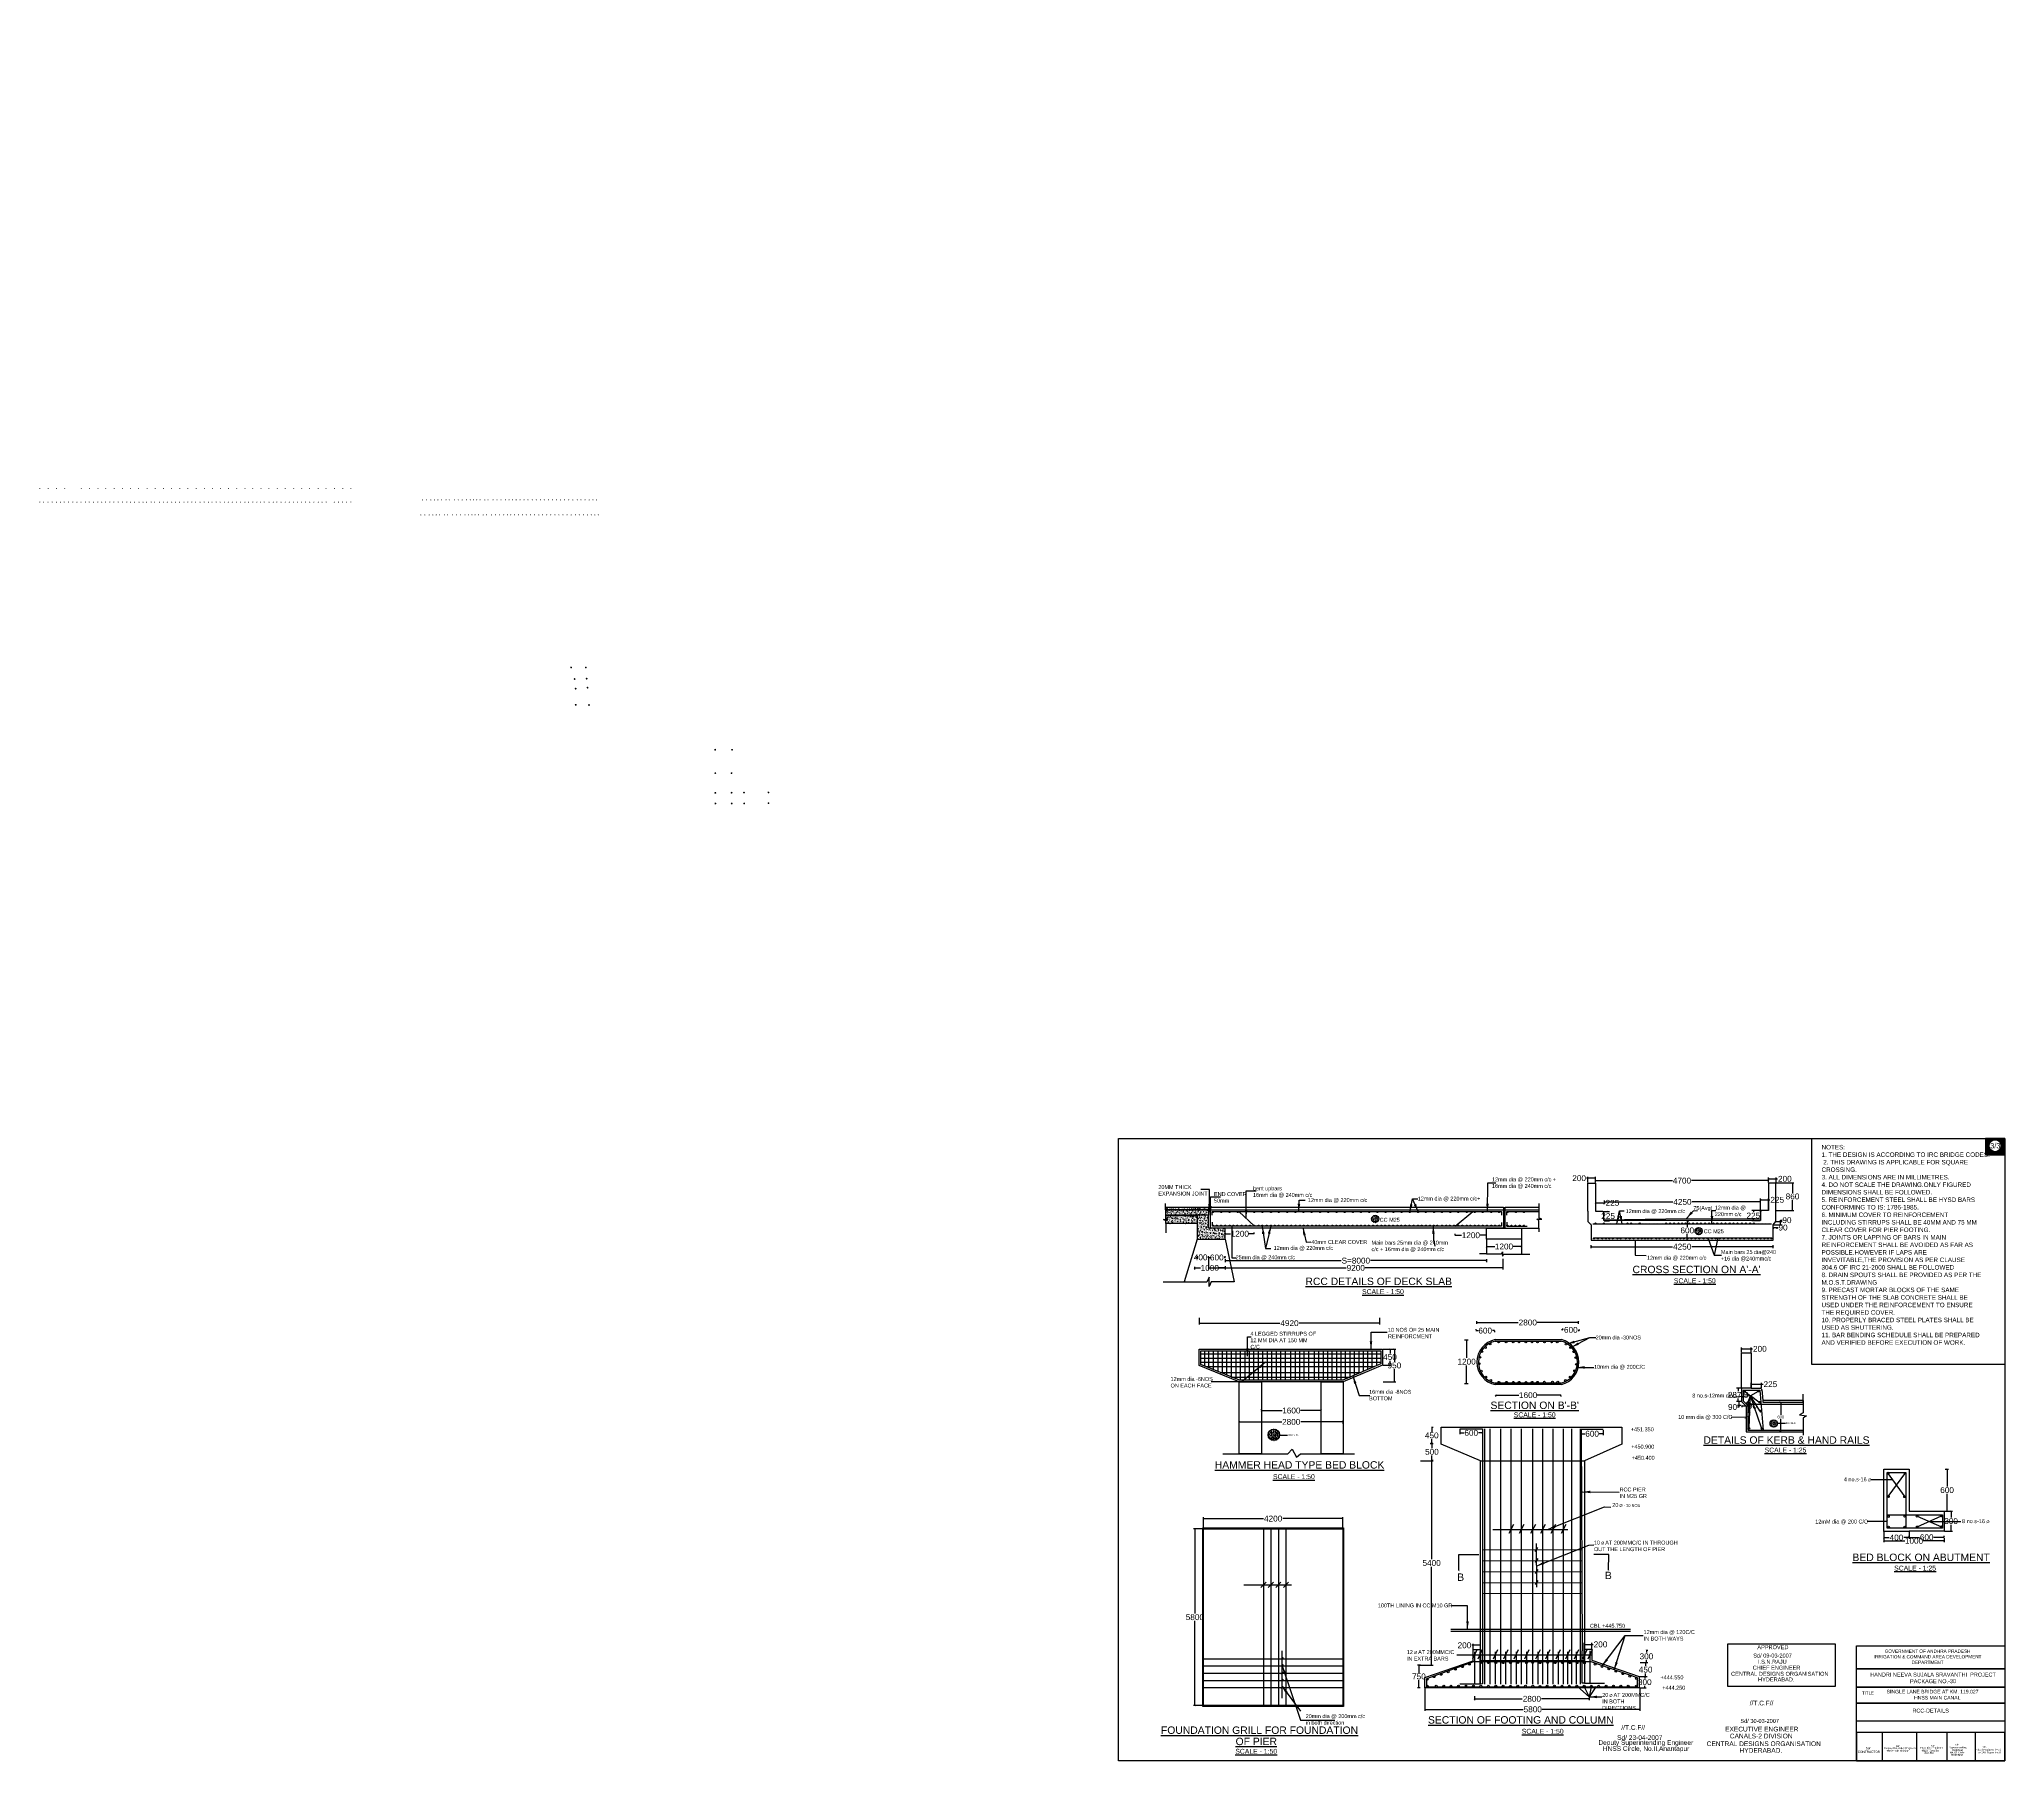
# Model space of a CAD drawing. Header units: inches. Extents: x 334 to 11487, y 259 to 10656.
# Drawn here: x 334 to 584.9, y 259.2 to 478.9 of the extents above; entities outside this region: 1.
import ezdxf

# ---------------------------------------------------------------- set-up
doc = ezdxf.new("R2010")
doc.units = ezdxf.units.IN
doc.header["$MEASUREMENT"] = 0
doc.linetypes.add('DASHDOT', pattern=[1, 0.5, -0.25, 0, -0.25])
doc.linetypes.add('HIDDEN', pattern=[9.525, 6.35, -3.175])
for name, color, linetype in [('DIMENSION', 255, 'Continuous'), ('DRAWING', 7, 'Continuous'), ('HATCH', 7, 'Continuous'), ('TEXT', 255, 'Continuous')]:
    doc.layers.add(name, color=color, linetype=linetype)
doc.styles.get("Standard").update_dxf_attribs({"font": 'arial.ttf'})
doc.styles.add('TIMES NEW ROMAN', font='times.ttf')
doc.dimstyles.new('dig', dxfattribs={"dimtxt": 0.1875, "dimasz": 0.18, "dimexe": 0.18, "dimexo": 0.0625, "dimgap": 0.09, "dimtad": 0, "dimtih": 1, "dimtoh": 1, "dimdec": 4, "dimzin": 0, "dimdsep": 46, "dimtxsty": 'Standard', "dimblk": 'ARCHTICK', "dimcen": 0.09, "dimadec": 0, "dimazin": 0, "dimtfac": 1, "dimtdec": 4, "dimtofl": 0, "dimtmove": 0, "dimatfit": 3, "dimldrblk": 'ARCHTICK', "dimfxl": 1, "dimtolj": 1, "dimtzin": 0, "dimarcsym": 0})
doc.dimstyles.new('ISO-25', dxfattribs={"dimtxt": 0.636364, "dimasz": 1, "dimexe": 1.25, "dimexo": 0.625, "dimtad": 0, "dimtih": 1, "dimtoh": 1, "dimlfac": 100, "dimtxsty": 'TIMES NEW ROMAN', "dimcen": 2.5, "dimadec": 0, "dimazin": 0, "dimtfac": 1, "dimtmove": 0, "dimatfit": 3, "dimfxl": 1, "dimarcsym": 0})
picture_1 = doc.add_image_def('image1.jpg', size_in_pixel=(6644, 4788))
pattern_1 = [(50, (8.365924923, 0.63606663), (7.172601826e-05, -6.275213498e-06), [7.5e-06, -8.25e-05]), (355, (8.36592492, 0.63606663), (-1.3875133361e-05, 7.521921337e-05), [6e-06, -6.6e-05]), (100.45144446, (8.3659309, 0.63606611), (5.7850884673e-05, 6.8943999097e-05), [6.3740192e-06, -7.01142112e-05]), (46.1842, (8.36592492, 0.63608663), (0.000106724133067, -1.6551928079e-05), [1.125e-05, -0.00012375]), (96.63563549, (8.36593382, 0.63608525), (9.3466194567e-05, 9.7411860077e-05), [9.5610342e-06, -0.000105171376]), (351.18416399, (8.36592492, 0.63608663), (9.3466194505e-05, 9.7411860027e-05), [9e-06, -9.90000001e-05]), (21, (8.365934923, 0.63608163), (5.9690705212e-05, -4.02618890665e-05), [7.5e-06, -8.25e-05]), (326, (8.36593492, 0.63608163), (2.4331533192e-05, 7.2515004505e-05), [6e-06, -6.6e-05]), (71.45144474, (8.3659399, 0.636078276), (8.4022237673e-05, 3.2253115281e-05), [6.374019e-06, -7.01142112e-05]), (37.5, (8.365924923, 0.636066631), (1.2159855317e-06, 3.32893853831e-05), [0, -6.52e-05, 0, -6.7e-05, 0, -6.625e-05]), (7.5, (8.365924923, 0.63606663), (2.63069537442e-05, 3.94411711882e-05), [0, -3.82e-05, 0, -6.37e-05, 0, -2.525e-05]), (327.5, (8.365902623, 0.63606663), (5.33822436172e-05, -2.2554871734e-06), [0, -2.5e-05, 0, -7.8e-05, 0, -0.0001035]), (317.5, (8.365892623, 0.63606663), (5.83186169342e-05, 1.00104982332e-05), [0, -3.25e-05, 0, -5.18e-05, 0, -7.35e-05])]
pattern_2 = [(50, (149.73786, -92.33223), (0.35863009, -0.03137607), [0.0375, -0.4125]), (355, (149.73786, -92.33223), (-0.06937567, 0.37609607), [0.03, -0.33]), (100.451444, (149.76774, -92.33485), (0.28925442, 0.34472), [0.0318701, -0.35057106]), (46.1842, (149.73786, -92.23223), (0.53362067, -0.08275964), [0.05625, -0.61875]), (96.63564, (149.78233, -92.23913), (0.46733097, 0.4870593), [0.04780517, -0.5258569]), (351.18416, (149.73786, -92.23223), (0.467331, 0.4870593), [0.045, -0.495]), (21, (149.78786, -92.25723), (0.29845353, -0.20130945), [0.0375, -0.4125]), (326, (149.78786, -92.25723), (0.12165767, 0.36257502), [0.03, -0.33]), (71.451445, (149.81273, -92.274), (0.42011119, 0.16126558), [0.0318701, -0.35057106]), (37.5, (149.73786, -92.33223), (0.006079928, 0.166446927), [0, -0.326, 0, -0.335, 0, -0.33125]), (7.5, (149.73786, -92.33223), (0.13153477, 0.197205856), [0, -0.191, 0, -0.3185, 0, -0.12625]), (327.5, (149.62636, -92.33223), (0.266911218, -0.011277436), [0, -0.125, 0, -0.39, 0, -0.5175]), (317.5, (149.57636, -92.33223), (0.29159308, 0.05005249), [0, -0.1625, 0, -0.259, 0, -0.3675])]
pattern_3 = [(50, (-3682.38783, -2310.89719), (0.1191491726, -0.010424202), [0.0124587816, -0.1370465973]), (355, (-3682.38783, -2310.89719), (-0.0230489674, 0.1249519666), [0.0099670253, -0.109637278]), (100.4514, (-3682.3779, -2310.89806), (0.0961002937, 0.1145276888), [0.0105883347, -0.1164716857]), (46.1842, (-3682.38783, -2310.86396), (0.177286975, -0.0274955366), [0.0186881724, -0.205569896]), (96.6356, (-3682.37305, -2310.86626), (0.1552634466, 0.161817624), [0.0158825026, -0.1747075006]), (351.1842, (-3682.38783, -2310.86396), (0.15526332, 0.161817745), [0.014950538, -0.164455917]), (21, (-3682.37121, -2310.87227), (0.0991564611, -0.0668818776), [0.0124587816, -0.1370465973]), (326, (-3682.37121, -2310.87227), (0.0404188343, 0.1204598136), [0.0099670253, -0.109637278]), (71.4514, (-3682.36295, -2310.87784), (0.139575336, 0.0535778268), [0.0105883347, -0.1164716857]), (37.5, (-3682.387826, -2310.89719), (0.00201995975, 0.0552993575), [0, -0.1083083412, 0, -0.1112984487, 0, -0.1100525706]), (7.5, (-3682.387826, -2310.89719), (0.0437003454, 0.0655185249), [0, -0.0634567275, 0, -0.1058165848, 0, -0.0419445646]), (327.5, (-3682.42487, -2310.89719), (0.08867702843, -0.0037467496), [0, -0.0415292719, 0, -0.1295713284, 0, -0.1719311857]), (317.5, (-3682.44148, -2310.89719), (0.096877188, 0.0166291481), [0, -0.0539880535, 0, -0.0860486514, 0, -0.1220960594])]

# ---------------------------------------------------------------- blocks, each defined once
blk = doc.blocks.new('_ArchTick')
at = {"color": 0, "linetype": 'ByBlock', "const_width": 0.15}
blk.add_lwpolyline([(-0.5, -0.5), (0.5, 0.5)], dxfattribs=at)
blk = doc.blocks.new('*D9')
at = {"layer": 'Defpoints', "color": 0, "transparency": 16777216}
for p in [(556.34, 304.94), (556.34, 304.94), (556.34, 301.19)]:
    blk.add_point(p, dxfattribs=at)
at = {"layer": 'HATCH', "color": 0, "lineweight": -2, "transparency": 16777216}
for p, q in [((556.27, 304.94), (556.16, 304.94)), ((556.34, 304.94), (556.34, 303.35)), ((556.27, 301.19), (556.16, 301.19)), ((556.34, 301.19), (556.34, 302.78))]:
    blk.add_line(p, q, dxfattribs=at)
at = {"layer": 'HATCH', "color": 0, "lineweight": -2, "transparency": 16777216, "xscale": 0.18, "yscale": 0.18, "zscale": 0.18}
for p, rotation in [((556.34, 304.94), 90), ((556.34, 301.19), 270)]:
    blk.add_blockref('_ArchTick', p, dxfattribs=dict(at, rotation=rotation))
at = {"layer": 'HATCH', "color": 0, "transparency": 16777216, "insert": (556.34, 303.07), "char_height": 0.375, "attachment_point": 5}
blk.add_mtext('\\A1;600', dxfattribs=at)
blk = doc.blocks.new('*D23')
at = {"layer": 'Defpoints', "color": 0, "ltscale": 0.02, "transparency": 16777216}
for p in [(485.43, 326.44), (489.14, 326.45), (489.14, 326.44)]:
    blk.add_point(p, dxfattribs=at)
at = {"layer": 'DIMENSION', "color": 0, "lineweight": -2, "ltscale": 0.02, "transparency": 16777216}
for p, q in [((485.43, 326.5), (485.43, 326.63)), ((485.43, 326.45), (486.11, 326.45)), ((489.14, 326.45), (488.46, 326.45)), ((489.14, 326.5), (489.14, 326.63))]:
    blk.add_line(p, q, dxfattribs=at)
at = {"layer": 'DIMENSION', "color": 0, "lineweight": -2, "ltscale": 0.02, "transparency": 16777216, "xscale": 0.18, "yscale": 0.18, "zscale": 0.18, "rotation": 180}
blk.add_blockref('_ArchTick', (485.43, 326.45), dxfattribs=at)
at = {"layer": 'DIMENSION', "color": 0, "lineweight": -2, "ltscale": 0.02, "transparency": 16777216, "xscale": 0.18, "yscale": 0.18, "zscale": 0.18}
blk.add_blockref('_ArchTick', (489.14, 326.45), dxfattribs=at)
at = {"layer": 'DIMENSION', "color": 0, "ltscale": 0.02, "transparency": 16777216, "insert": (487.29, 326.45), "char_height": 0.75, "attachment_point": 5}
blk.add_mtext('\\A1;1200', dxfattribs=at)
blk = doc.blocks.new('*D24')
at = {"layer": 'Defpoints', "color": 0, "ltscale": 0.02, "transparency": 16777216}
for p in [(481.86, 323.65), (483.31, 323.54), (483.31, 323.44)]:
    blk.add_point(p, dxfattribs=at)
at = {"layer": 'DIMENSION', "color": 0, "lineweight": -2, "ltscale": 0.02, "transparency": 16777216}
for p, q in [((481.86, 323.44), (481.68, 323.44)), ((481.86, 323.59), (481.86, 323.26)), ((483.31, 323.48), (483.31, 323.26)), ((483.31, 323.44), (483.49, 323.44))]:
    blk.add_line(p, q, dxfattribs=at)
at = {"layer": 'DIMENSION', "color": 0, "lineweight": -2, "ltscale": 0.02, "transparency": 16777216, "xscale": 0.18, "yscale": 0.18, "zscale": 0.18}
blk.add_blockref('_ArchTick', (481.86, 323.44), dxfattribs=at)
at = {"layer": 'DIMENSION', "color": 0, "lineweight": -2, "ltscale": 0.02, "transparency": 16777216, "xscale": 0.18, "yscale": 0.18, "zscale": 0.18, "rotation": 180}
blk.add_blockref('_ArchTick', (483.31, 323.44), dxfattribs=at)
at = {"layer": 'DIMENSION', "color": 0, "ltscale": 0.02, "transparency": 16777216, "insert": (482.29, 323.44), "char_height": 0.75, "attachment_point": 5}
blk.add_mtext('\\A1;400', dxfattribs=at)
blk = doc.blocks.new('*D25')
at = {"layer": 'Defpoints', "color": 0, "ltscale": 0.02, "transparency": 16777216}
for p in [(483.31, 323.42), (483.31, 323.36), (485.43, 323.27)]:
    blk.add_point(p, dxfattribs=at)
at = {"layer": 'DIMENSION', "color": 0, "lineweight": -2, "ltscale": 0.02, "transparency": 16777216}
for p, q in [((483.31, 323.43), (483.31, 323.6)), ((483.31, 323.42), (483.43, 323.42)), ((485.43, 323.42), (485.27, 323.42)), ((485.43, 323.33), (485.43, 323.6))]:
    blk.add_line(p, q, dxfattribs=at)
at = {"layer": 'DIMENSION', "color": 0, "lineweight": -2, "ltscale": 0.02, "transparency": 16777216, "xscale": 0.18, "yscale": 0.18, "zscale": 0.18, "rotation": 180}
blk.add_blockref('_ArchTick', (483.31, 323.42), dxfattribs=at)
at = {"layer": 'DIMENSION', "color": 0, "lineweight": -2, "ltscale": 0.02, "transparency": 16777216, "xscale": 0.18, "yscale": 0.18, "zscale": 0.18}
blk.add_blockref('_ArchTick', (485.43, 323.42), dxfattribs=at)
at = {"layer": 'DIMENSION', "color": 0, "ltscale": 0.02, "transparency": 16777216, "insert": (484.35, 323.42), "char_height": 0.75, "attachment_point": 5}
blk.add_mtext('\\A1;600', dxfattribs=at)
blk = doc.blocks.new('*D26')
at = {"layer": 'Defpoints', "color": 0, "ltscale": 0.02, "transparency": 16777216}
for p in [(485.43, 323.27), (518.76, 323.27), (518.76, 323.02)]:
    blk.add_point(p, dxfattribs=at)
at = {"layer": 'DIMENSION', "color": 0, "lineweight": -2, "ltscale": 0.02, "transparency": 16777216}
for p, q in [((485.43, 323.21), (485.43, 322.84)), ((485.43, 323.02), (500.24, 323.02)), ((518.76, 323.02), (503.96, 323.02)), ((518.76, 323.21), (518.76, 322.84))]:
    blk.add_line(p, q, dxfattribs=at)
at = {"layer": 'DIMENSION', "color": 0, "lineweight": -2, "ltscale": 0.02, "transparency": 16777216, "xscale": 0.18, "yscale": 0.18, "zscale": 0.18, "rotation": 180}
blk.add_blockref('_ArchTick', (485.43, 323.02), dxfattribs=at)
at = {"layer": 'DIMENSION', "color": 0, "lineweight": -2, "ltscale": 0.02, "transparency": 16777216, "xscale": 0.18, "yscale": 0.18, "zscale": 0.18}
blk.add_blockref('_ArchTick', (518.76, 323.02), dxfattribs=at)
at = {"layer": 'DIMENSION', "color": 0, "ltscale": 0.02, "transparency": 16777216, "insert": (502.1, 323.02), "char_height": 0.75, "attachment_point": 5}
blk.add_mtext('\\A1;S=8000', dxfattribs=at)
blk = doc.blocks.new('*D27')
at = {"layer": 'Defpoints', "color": 0, "ltscale": 0.02, "transparency": 16777216}
for p in [(483.31, 323.33), (520.87, 323.33), (520.87, 322.09)]:
    blk.add_point(p, dxfattribs=at)
at = {"layer": 'DIMENSION', "color": 0, "lineweight": -2, "ltscale": 0.02, "transparency": 16777216}
for p, q in [((483.31, 323.27), (483.31, 321.91)), ((483.31, 322.09), (500.88, 322.09)), ((520.87, 322.09), (503.3, 322.09)), ((520.87, 323.27), (520.87, 321.91))]:
    blk.add_line(p, q, dxfattribs=at)
at = {"layer": 'DIMENSION', "color": 0, "lineweight": -2, "ltscale": 0.02, "transparency": 16777216, "xscale": 0.18, "yscale": 0.18, "zscale": 0.18, "rotation": 180}
blk.add_blockref('_ArchTick', (483.31, 322.09), dxfattribs=at)
at = {"layer": 'DIMENSION', "color": 0, "lineweight": -2, "ltscale": 0.02, "transparency": 16777216, "xscale": 0.18, "yscale": 0.18, "zscale": 0.18}
blk.add_blockref('_ArchTick', (520.87, 322.09), dxfattribs=at)
at = {"layer": 'DIMENSION', "color": 0, "ltscale": 0.02, "transparency": 16777216, "insert": (502.09, 322.09), "char_height": 0.75, "attachment_point": 5}
blk.add_mtext('\\A1;9200', dxfattribs=at)
blk = doc.blocks.new('*D28')
at = {"layer": 'Defpoints', "color": 0, "ltscale": 0.02, "transparency": 16777216}
for p in [(514.79, 326.26), (514.79, 326.21), (518.76, 326.21)]:
    blk.add_point(p, dxfattribs=at)
at = {"layer": 'DIMENSION', "color": 0, "lineweight": -2, "ltscale": 0.02, "transparency": 16777216}
for p, q in [((514.79, 326.28), (514.79, 326.44)), ((514.79, 326.26), (515.6, 326.26)), ((518.76, 326.26), (517.95, 326.26)), ((518.76, 326.28), (518.76, 326.44))]:
    blk.add_line(p, q, dxfattribs=at)
at = {"layer": 'DIMENSION', "color": 0, "lineweight": -2, "ltscale": 0.02, "transparency": 16777216, "xscale": 0.18, "yscale": 0.18, "zscale": 0.18, "rotation": 180}
blk.add_blockref('_ArchTick', (514.79, 326.26), dxfattribs=at)
at = {"layer": 'DIMENSION', "color": 0, "lineweight": -2, "ltscale": 0.02, "transparency": 16777216, "xscale": 0.18, "yscale": 0.18, "zscale": 0.18}
blk.add_blockref('_ArchTick', (518.76, 326.26), dxfattribs=at)
at = {"layer": 'DIMENSION', "color": 0, "ltscale": 0.02, "transparency": 16777216, "insert": (516.78, 326.26), "char_height": 0.75, "attachment_point": 5}
blk.add_mtext('\\A1;1200', dxfattribs=at)
blk = doc.blocks.new('*D29')
at = {"layer": 'Defpoints', "color": 0, "ltscale": 0.02, "transparency": 16777216}
for p in [(518.76, 324.82), (523.25, 324.82), (523.25, 324.82)]:
    blk.add_point(p, dxfattribs=at)
at = {"layer": 'DIMENSION', "color": 0, "lineweight": -2, "ltscale": 0.02, "transparency": 16777216}
for p, q in [((518.76, 324.82), (519.83, 324.82)), ((518.76, 324.76), (518.76, 324.64)), ((523.25, 324.82), (522.18, 324.82)), ((523.25, 324.76), (523.25, 324.64))]:
    blk.add_line(p, q, dxfattribs=at)
at = {"layer": 'DIMENSION', "color": 0, "lineweight": -2, "ltscale": 0.02, "transparency": 16777216, "xscale": 0.18, "yscale": 0.18, "zscale": 0.18, "rotation": 180}
blk.add_blockref('_ArchTick', (518.76, 324.82), dxfattribs=at)
at = {"layer": 'DIMENSION', "color": 0, "lineweight": -2, "ltscale": 0.02, "transparency": 16777216, "xscale": 0.18, "yscale": 0.18, "zscale": 0.18}
blk.add_blockref('_ArchTick', (523.25, 324.82), dxfattribs=at)
at = {"layer": 'DIMENSION', "color": 0, "ltscale": 0.02, "transparency": 16777216, "insert": (521.01, 324.82), "char_height": 0.75, "attachment_point": 5}
blk.add_mtext('\\A1;1200', dxfattribs=at)
blk = doc.blocks.new('*D30')
at = {"layer": 'Defpoints', "color": 0, "ltscale": 0.02, "transparency": 16777216}
for p in [(532.14, 324.56), (555.37, 324.8), (555.37, 324.56)]:
    blk.add_point(p, dxfattribs=at)
at = {"layer": 'DIMENSION', "color": 0, "lineweight": -2, "ltscale": 0.02, "transparency": 16777216}
for p, q in [((532.14, 324.63), (532.14, 324.98)), ((532.14, 324.8), (542.53, 324.8)), ((555.37, 324.8), (544.98, 324.8)), ((555.37, 324.63), (555.37, 324.98))]:
    blk.add_line(p, q, dxfattribs=at)
at = {"layer": 'DIMENSION', "color": 0, "lineweight": -2, "ltscale": 0.02, "transparency": 16777216, "xscale": 0.18, "yscale": 0.18, "zscale": 0.18, "rotation": 180}
blk.add_blockref('_ArchTick', (532.14, 324.8), dxfattribs=at)
at = {"layer": 'DIMENSION', "color": 0, "lineweight": -2, "ltscale": 0.02, "transparency": 16777216, "xscale": 0.18, "yscale": 0.18, "zscale": 0.18}
blk.add_blockref('_ArchTick', (555.37, 324.8), dxfattribs=at)
at = {"layer": 'DIMENSION', "color": 0, "ltscale": 0.02, "transparency": 16777216, "insert": (543.76, 324.8), "char_height": 0.75, "attachment_point": 5}
blk.add_mtext('\\A1;4250', dxfattribs=at)
blk = doc.blocks.new('*D31')
at = {"layer": 'Defpoints', "color": 0, "ltscale": 0.02, "transparency": 16777216}
for p in [(544.31, 328.12), (544.31, 325.62), (544.41, 325.62)]:
    blk.add_point(p, dxfattribs=at)
at = {"layer": 'DIMENSION', "color": 0, "lineweight": -2, "ltscale": 0.02, "transparency": 16777216}
for p, q in [((544.37, 328.12), (544.59, 328.12)), ((544.41, 328.12), (544.41, 327.35)), ((544.41, 325.62), (544.41, 326.4)), ((544.37, 325.62), (544.59, 325.62))]:
    blk.add_line(p, q, dxfattribs=at)
at = {"layer": 'DIMENSION', "color": 0, "lineweight": -2, "ltscale": 0.02, "transparency": 16777216, "xscale": 0.18, "yscale": 0.18, "zscale": 0.18}
for p, rotation in [((544.41, 328.12), 90), ((544.41, 325.62), 270)]:
    blk.add_blockref('_ArchTick', p, dxfattribs=dict(at, rotation=rotation))
at = {"layer": 'DIMENSION', "color": 0, "ltscale": 0.02, "transparency": 16777216, "insert": (544.41, 326.87), "char_height": 0.75, "attachment_point": 5}
blk.add_mtext('\\A1;600', dxfattribs=at)
blk = doc.blocks.new('*D32')
at = {"layer": 'Defpoints', "color": 0, "ltscale": 0.02, "transparency": 16777216}
for p in [(553.92, 329.42), (552.84, 328.12), (553.76, 328.12)]:
    blk.add_point(p, dxfattribs=at)
at = {"layer": 'DIMENSION', "color": 0, "lineweight": -2, "ltscale": 0.02, "transparency": 16777216}
for p, q in [((553.86, 329.42), (552.66, 329.42)), ((552.84, 329.42), (552.84, 329.24)), ((553.69, 328.12), (552.66, 328.12)), ((552.84, 328.12), (552.84, 328.3))]:
    blk.add_line(p, q, dxfattribs=at)
at = {"layer": 'DIMENSION', "color": 0, "lineweight": -2, "ltscale": 0.02, "transparency": 16777216, "xscale": 0.18, "yscale": 0.18, "zscale": 0.18}
for p, rotation in [((552.84, 329.42), 90), ((552.84, 328.12), 270)]:
    blk.add_blockref('_ArchTick', p, dxfattribs=dict(at, rotation=rotation))
at = {"layer": 'DIMENSION', "color": 0, "ltscale": 0.02, "transparency": 16777216, "insert": (552.84, 328.77), "char_height": 0.75, "attachment_point": 5}
blk.add_mtext('\\A1;225', dxfattribs=at)
blk = doc.blocks.new('*D33')
at = {"layer": 'Defpoints', "color": 0, "ltscale": 0.02, "transparency": 16777216}
for p in [(555.37, 327.28), (555.83, 327.28), (555.83, 327.24)]:
    blk.add_point(p, dxfattribs=at)
at = {"layer": 'DIMENSION', "color": 0, "lineweight": -2, "ltscale": 0.02, "transparency": 16777216}
for p, q in [((555.37, 327.24), (555.83, 327.24)), ((555.37, 327.21), (555.37, 327.06)), ((555.83, 327.24), (556.01, 327.24)), ((555.83, 327.21), (555.83, 327.06))]:
    blk.add_line(p, q, dxfattribs=at)
at = {"layer": 'DIMENSION', "color": 0, "lineweight": -2, "ltscale": 0.02, "transparency": 16777216, "xscale": 0.18, "yscale": 0.18, "zscale": 0.18, "rotation": 180}
blk.add_blockref('_ArchTick', (555.37, 327.24), dxfattribs=at)
at = {"layer": 'DIMENSION', "color": 0, "lineweight": -2, "ltscale": 0.02, "transparency": 16777216, "xscale": 0.18, "yscale": 0.18, "zscale": 0.18}
blk.add_blockref('_ArchTick', (555.83, 327.24), dxfattribs=at)
at = {"layer": 'DIMENSION', "color": 0, "ltscale": 0.02, "transparency": 16777216, "insert": (556.63, 327.24), "char_height": 0.75, "attachment_point": 5}
blk.add_mtext('\\A1;90', dxfattribs=at)
blk = doc.blocks.new('*D34')
at = {"layer": 'Defpoints', "color": 0, "ltscale": 0.02, "transparency": 16777216}
for p in [(555.37, 327.58), (555.69, 328), (556.32, 328)]:
    blk.add_point(p, dxfattribs=at)
at = {"layer": 'DIMENSION', "color": 0, "lineweight": -2, "ltscale": 0.02, "transparency": 16777216}
for p, q in [((555.44, 327.58), (556.5, 327.58)), ((555.75, 328), (556.5, 328)), ((556.32, 328), (556.32, 328.18)), ((556.32, 328.18), (556.5, 328.18)), ((556.32, 327.58), (556.32, 328))]:
    blk.add_line(p, q, dxfattribs=at)
at = {"layer": 'DIMENSION', "color": 0, "lineweight": -2, "ltscale": 0.02, "transparency": 16777216, "xscale": 0.18, "yscale": 0.18, "zscale": 0.18}
for p, rotation in [((556.32, 328), 90), ((556.32, 327.58), 270)]:
    blk.add_blockref('_ArchTick', p, dxfattribs=dict(at, rotation=rotation))
at = {"layer": 'DIMENSION', "color": 0, "ltscale": 0.02, "transparency": 16777216, "insert": (557.13, 328.18), "char_height": 0.75, "attachment_point": 5}
blk.add_mtext('\\A1;90', dxfattribs=at)
blk = doc.blocks.new('*D35')
at = {"layer": 'Defpoints', "color": 0, "ltscale": 0.02, "transparency": 16777216}
for p in [(555.69, 332.93), (555.69, 329.44), (557.84, 329.44)]:
    blk.add_point(p, dxfattribs=at)
at = {"layer": 'DIMENSION', "color": 0, "lineweight": -2, "ltscale": 0.02, "transparency": 16777216}
for p, q in [((555.75, 332.93), (558.02, 332.93)), ((557.84, 332.93), (557.84, 331.68)), ((555.75, 329.44), (558.02, 329.44)), ((557.84, 329.44), (557.84, 330.73))]:
    blk.add_line(p, q, dxfattribs=at)
at = {"layer": 'DIMENSION', "color": 0, "lineweight": -2, "ltscale": 0.02, "transparency": 16777216, "xscale": 0.18, "yscale": 0.18, "zscale": 0.18}
for p, rotation in [((557.84, 332.93), 90), ((557.84, 329.44), 270)]:
    blk.add_blockref('_ArchTick', p, dxfattribs=dict(at, rotation=rotation))
at = {"layer": 'DIMENSION', "color": 0, "ltscale": 0.02, "transparency": 16777216, "insert": (557.84, 331.21), "char_height": 0.75, "attachment_point": 5}
blk.add_mtext('\\A1;860', dxfattribs=at)
blk = doc.blocks.new('*D36')
at = {"layer": 'Defpoints', "color": 0, "ltscale": 0.02, "transparency": 16777216}
for p in [(554.78, 332.93), (555.75, 333.46), (555.75, 332.93)]:
    blk.add_point(p, dxfattribs=at)
at = {"layer": 'DIMENSION', "color": 0, "lineweight": -2, "ltscale": 0.02, "transparency": 16777216}
for p, q in [((554.78, 332.99), (554.78, 333.64)), ((554.78, 333.46), (555.75, 333.46)), ((555.75, 332.99), (555.75, 333.64)), ((555.75, 333.46), (555.93, 333.46))]:
    blk.add_line(p, q, dxfattribs=at)
at = {"layer": 'DIMENSION', "color": 0, "lineweight": -2, "ltscale": 0.02, "transparency": 16777216, "xscale": 0.18, "yscale": 0.18, "zscale": 0.18, "rotation": 180}
blk.add_blockref('_ArchTick', (554.78, 333.46), dxfattribs=at)
at = {"layer": 'DIMENSION', "color": 0, "lineweight": -2, "ltscale": 0.02, "transparency": 16777216, "xscale": 0.18, "yscale": 0.18, "zscale": 0.18}
blk.add_blockref('_ArchTick', (555.75, 333.46), dxfattribs=at)
at = {"layer": 'DIMENSION', "color": 0, "ltscale": 0.02, "transparency": 16777216, "insert": (556.86, 333.46), "char_height": 0.75, "attachment_point": 5}
blk.add_mtext('\\A1;200', dxfattribs=at)
blk = doc.blocks.new('*D37')
at = {"layer": 'Defpoints', "color": 0, "ltscale": 0.02, "transparency": 16777216}
for p in [(553.76, 329.19), (554.78, 330.78), (554.78, 329.43)]:
    blk.add_point(p, dxfattribs=at)
at = {"layer": 'DIMENSION', "color": 0, "lineweight": -2, "ltscale": 0.02, "transparency": 16777216}
for p, q in [((553.76, 329.25), (553.76, 330.96)), ((553.76, 330.78), (554.78, 330.78)), ((554.78, 329.5), (554.78, 330.96)), ((554.78, 330.78), (554.96, 330.78))]:
    blk.add_line(p, q, dxfattribs=at)
at = {"layer": 'DIMENSION', "color": 0, "lineweight": -2, "ltscale": 0.02, "transparency": 16777216, "xscale": 0.18, "yscale": 0.18, "zscale": 0.18, "rotation": 180}
blk.add_blockref('_ArchTick', (553.76, 330.78), dxfattribs=at)
at = {"layer": 'DIMENSION', "color": 0, "lineweight": -2, "ltscale": 0.02, "transparency": 16777216, "xscale": 0.18, "yscale": 0.18, "zscale": 0.18}
blk.add_blockref('_ArchTick', (554.78, 330.78), dxfattribs=at)
at = {"layer": 'DIMENSION', "color": 0, "ltscale": 0.02, "transparency": 16777216, "insert": (555.89, 330.78), "char_height": 0.75, "attachment_point": 5}
blk.add_mtext('\\A1;225', dxfattribs=at)
blk = doc.blocks.new('*D38')
at = {"layer": 'Defpoints', "color": 0, "ltscale": 0.02, "transparency": 16777216}
for p in [(533.61, 329.3), (533.74, 328.12), (534.3, 328.12)]:
    blk.add_point(p, dxfattribs=at)
at = {"layer": 'DIMENSION', "color": 0, "lineweight": -2, "ltscale": 0.02, "transparency": 16777216}
for p, q in [((533.68, 329.3), (534.48, 329.3)), ((534.3, 329.3), (534.3, 329.19)), ((533.8, 328.12), (534.48, 328.12)), ((534.3, 328.12), (534.3, 328.24))]:
    blk.add_line(p, q, dxfattribs=at)
at = {"layer": 'DIMENSION', "color": 0, "lineweight": -2, "ltscale": 0.02, "transparency": 16777216, "xscale": 0.18, "yscale": 0.18, "zscale": 0.18}
for p, rotation in [((534.3, 329.3), 90), ((534.3, 328.12), 270)]:
    blk.add_blockref('_ArchTick', p, dxfattribs=dict(at, rotation=rotation))
at = {"layer": 'DIMENSION', "color": 0, "ltscale": 0.02, "transparency": 16777216, "insert": (534.3, 328.71), "char_height": 0.75, "attachment_point": 5}
blk.add_mtext('\\A1;225', dxfattribs=at)
blk = doc.blocks.new('*D39')
at = {"layer": 'Defpoints', "color": 0, "ltscale": 0.02, "transparency": 16777216}
for p in [(532.67, 330.51), (533.74, 330.51), (533.74, 330.39)]:
    blk.add_point(p, dxfattribs=at)
at = {"layer": 'DIMENSION', "color": 0, "lineweight": -2, "ltscale": 0.02, "transparency": 16777216}
for p, q in [((532.67, 330.44), (532.67, 330.21)), ((532.67, 330.39), (533.74, 330.39)), ((533.74, 330.44), (533.74, 330.21)), ((533.74, 330.39), (533.92, 330.39))]:
    blk.add_line(p, q, dxfattribs=at)
at = {"layer": 'DIMENSION', "color": 0, "lineweight": -2, "ltscale": 0.02, "transparency": 16777216, "xscale": 0.18, "yscale": 0.18, "zscale": 0.18, "rotation": 180}
blk.add_blockref('_ArchTick', (532.67, 330.39), dxfattribs=at)
at = {"layer": 'DIMENSION', "color": 0, "lineweight": -2, "ltscale": 0.02, "transparency": 16777216, "xscale": 0.18, "yscale": 0.18, "zscale": 0.18}
blk.add_blockref('_ArchTick', (533.74, 330.39), dxfattribs=at)
at = {"layer": 'DIMENSION', "color": 0, "ltscale": 0.02, "transparency": 16777216, "insert": (534.85, 330.39), "char_height": 0.75, "attachment_point": 5}
blk.add_mtext('\\A1;225', dxfattribs=at)
blk = doc.blocks.new('*D40')
at = {"layer": 'Defpoints', "color": 0, "ltscale": 0.02, "transparency": 16777216}
for p in [(533.83, 330.48), (553.76, 330.51), (553.76, 330.48)]:
    blk.add_point(p, dxfattribs=at)
at = {"layer": 'DIMENSION', "color": 0, "lineweight": -2, "ltscale": 0.02, "transparency": 16777216}
for p, q in [((533.83, 330.54), (533.83, 330.69)), ((533.83, 330.51), (542.57, 330.51)), ((553.76, 330.51), (545.02, 330.51)), ((553.76, 330.54), (553.76, 330.69))]:
    blk.add_line(p, q, dxfattribs=at)
at = {"layer": 'DIMENSION', "color": 0, "lineweight": -2, "ltscale": 0.02, "transparency": 16777216, "xscale": 0.18, "yscale": 0.18, "zscale": 0.18, "rotation": 180}
blk.add_blockref('_ArchTick', (533.83, 330.51), dxfattribs=at)
at = {"layer": 'DIMENSION', "color": 0, "lineweight": -2, "ltscale": 0.02, "transparency": 16777216, "xscale": 0.18, "yscale": 0.18, "zscale": 0.18}
blk.add_blockref('_ArchTick', (553.76, 330.51), dxfattribs=at)
at = {"layer": 'DIMENSION', "color": 0, "ltscale": 0.02, "transparency": 16777216, "insert": (543.79, 330.51), "char_height": 0.75, "attachment_point": 5}
blk.add_mtext('\\A1;4250', dxfattribs=at)
blk = doc.blocks.new('*D41')
at = {"layer": 'Defpoints', "color": 0, "ltscale": 0.02, "transparency": 16777216}
for p in [(531.71, 333.54), (531.71, 332.93), (532.67, 332.93)]:
    blk.add_point(p, dxfattribs=at)
at = {"layer": 'DIMENSION', "color": 0, "lineweight": -2, "ltscale": 0.02, "transparency": 16777216}
for p, q in [((531.71, 332.99), (531.71, 333.72)), ((532.67, 332.99), (532.67, 333.72)), ((531.71, 333.54), (531.53, 333.54)), ((532.67, 333.54), (531.71, 333.54))]:
    blk.add_line(p, q, dxfattribs=at)
at = {"layer": 'DIMENSION', "color": 0, "lineweight": -2, "ltscale": 0.02, "transparency": 16777216, "xscale": 0.18, "yscale": 0.18, "zscale": 0.18, "rotation": 180}
blk.add_blockref('_ArchTick', (531.71, 333.54), dxfattribs=at)
at = {"layer": 'DIMENSION', "color": 0, "lineweight": -2, "ltscale": 0.02, "transparency": 16777216, "xscale": 0.18, "yscale": 0.18, "zscale": 0.18}
blk.add_blockref('_ArchTick', (532.67, 333.54), dxfattribs=at)
at = {"layer": 'DIMENSION', "color": 0, "ltscale": 0.02, "transparency": 16777216, "insert": (530.6, 333.54), "char_height": 0.75, "attachment_point": 5}
blk.add_mtext('\\A1;200', dxfattribs=at)
blk = doc.blocks.new('*D42')
at = {"layer": 'Defpoints', "color": 0, "ltscale": 0.02, "transparency": 16777216}
for p in [(532.67, 332.93), (554.78, 333.23), (554.78, 332.99)]:
    blk.add_point(p, dxfattribs=at)
at = {"layer": 'DIMENSION', "color": 0, "lineweight": -2, "ltscale": 0.02, "transparency": 16777216}
for p, q in [((532.67, 332.99), (532.67, 333.41)), ((532.67, 333.23), (542.5, 333.23)), ((554.78, 333.23), (544.95, 333.23)), ((554.78, 333.05), (554.78, 333.41))]:
    blk.add_line(p, q, dxfattribs=at)
at = {"layer": 'DIMENSION', "color": 0, "lineweight": -2, "ltscale": 0.02, "transparency": 16777216, "xscale": 0.18, "yscale": 0.18, "zscale": 0.18, "rotation": 180}
blk.add_blockref('_ArchTick', (532.67, 333.23), dxfattribs=at)
at = {"layer": 'DIMENSION', "color": 0, "lineweight": -2, "ltscale": 0.02, "transparency": 16777216, "xscale": 0.18, "yscale": 0.18, "zscale": 0.18}
blk.add_blockref('_ArchTick', (554.78, 333.23), dxfattribs=at)
at = {"layer": 'DIMENSION', "color": 0, "ltscale": 0.02, "transparency": 16777216, "insert": (543.73, 333.23), "char_height": 0.75, "attachment_point": 5}
blk.add_mtext('\\A1;4700', dxfattribs=at)
blk = doc.blocks.new('*D43')
at = {"layer": 'Defpoints', "color": 0, "ltscale": 0.02, "transparency": 16777216}
for p in [(517.56, 314.88), (530.53, 315.12), (530.53, 314.88)]:
    blk.add_point(p, dxfattribs=at)
at = {"layer": 'DIMENSION', "color": 0, "lineweight": -2, "ltscale": 0.02, "transparency": 16777216}
for p, q in [((517.56, 314.95), (517.56, 315.3)), ((517.56, 315.12), (522.83, 315.12)), ((530.53, 315.12), (525.26, 315.12)), ((530.53, 314.95), (530.53, 315.3))]:
    blk.add_line(p, q, dxfattribs=at)
at = {"layer": 'DIMENSION', "color": 0, "lineweight": -2, "ltscale": 0.02, "transparency": 16777216, "xscale": 0.18, "yscale": 0.18, "zscale": 0.18, "rotation": 180}
blk.add_blockref('_ArchTick', (517.56, 315.12), dxfattribs=at)
at = {"layer": 'DIMENSION', "color": 0, "lineweight": -2, "ltscale": 0.02, "transparency": 16777216, "xscale": 0.18, "yscale": 0.18, "zscale": 0.18}
blk.add_blockref('_ArchTick', (530.53, 315.12), dxfattribs=at)
at = {"layer": 'DIMENSION', "color": 0, "ltscale": 0.02, "transparency": 16777216, "insert": (524.05, 315.12), "char_height": 0.75, "attachment_point": 5}
blk.add_mtext('\\A1;2800', dxfattribs=at)
blk = doc.blocks.new('*D44')
at = {"layer": 'Defpoints', "color": 0, "ltscale": 0.02, "transparency": 16777216}
for p in [(515.91, 312.91), (515.91, 307.34), (516.24, 307.34)]:
    blk.add_point(p, dxfattribs=at)
at = {"layer": 'DIMENSION', "color": 0, "lineweight": -2, "ltscale": 0.02, "transparency": 16777216}
for p, q in [((515.98, 312.91), (516.42, 312.91)), ((516.24, 312.91), (516.24, 310.6)), ((516.24, 307.34), (516.24, 309.65)), ((515.98, 307.34), (516.42, 307.34))]:
    blk.add_line(p, q, dxfattribs=at)
at = {"layer": 'DIMENSION', "color": 0, "lineweight": -2, "ltscale": 0.02, "transparency": 16777216, "xscale": 0.18, "yscale": 0.18, "zscale": 0.18}
for p, rotation in [((516.24, 312.91), 90), ((516.24, 307.34), 270)]:
    blk.add_blockref('_ArchTick', p, dxfattribs=dict(at, rotation=rotation))
at = {"layer": 'DIMENSION', "color": 0, "ltscale": 0.02, "transparency": 16777216, "insert": (516.24, 310.13), "char_height": 0.75, "attachment_point": 5}
blk.add_mtext('\\A1;1200', dxfattribs=at)
blk = doc.blocks.new('*D45')
at = {"layer": 'Defpoints', "color": 0, "ltscale": 0.02, "transparency": 16777216}
for p in [(519.93, 305.87), (528.25, 305.87), (528.25, 305.85)]:
    blk.add_point(p, dxfattribs=at)
at = {"layer": 'DIMENSION', "color": 0, "lineweight": -2, "ltscale": 0.02, "transparency": 16777216}
for p, q in [((519.93, 305.85), (522.92, 305.85)), ((519.93, 305.81), (519.93, 305.67)), ((528.25, 305.85), (525.26, 305.85)), ((528.25, 305.81), (528.25, 305.67))]:
    blk.add_line(p, q, dxfattribs=at)
at = {"layer": 'DIMENSION', "color": 0, "lineweight": -2, "ltscale": 0.02, "transparency": 16777216, "xscale": 0.18, "yscale": 0.18, "zscale": 0.18, "rotation": 180}
blk.add_blockref('_ArchTick', (519.93, 305.85), dxfattribs=at)
at = {"layer": 'DIMENSION', "color": 0, "lineweight": -2, "ltscale": 0.02, "transparency": 16777216, "xscale": 0.18, "yscale": 0.18, "zscale": 0.18}
blk.add_blockref('_ArchTick', (528.25, 305.85), dxfattribs=at)
at = {"layer": 'DIMENSION', "color": 0, "ltscale": 0.02, "transparency": 16777216, "insert": (524.09, 305.85), "char_height": 0.75, "attachment_point": 5}
blk.add_mtext('\\A1;1600', dxfattribs=at)
blk = doc.blocks.new('*D46')
at = {"layer": 'Defpoints', "color": 0, "ltscale": 0.02, "transparency": 16777216}
for p in [(505.51, 311.73), (505.51, 309.7), (506.46, 309.7)]:
    blk.add_point(p, dxfattribs=at)
at = {"layer": 'DIMENSION', "color": 0, "lineweight": -2, "ltscale": 0.02, "transparency": 16777216}
for p, q in [((505.57, 311.73), (506.64, 311.73)), ((506.46, 311.73), (506.46, 311.19)), ((505.57, 309.7), (506.64, 309.7)), ((506.46, 309.7), (506.46, 310.24))]:
    blk.add_line(p, q, dxfattribs=at)
at = {"layer": 'DIMENSION', "color": 0, "lineweight": -2, "ltscale": 0.02, "transparency": 16777216, "xscale": 0.18, "yscale": 0.18, "zscale": 0.18}
for p, rotation in [((506.46, 311.73), 90), ((506.46, 309.7), 270)]:
    blk.add_blockref('_ArchTick', p, dxfattribs=dict(at, rotation=rotation))
at = {"layer": 'DIMENSION', "color": 0, "ltscale": 0.02, "transparency": 16777216, "insert": (506.46, 310.72), "char_height": 0.75, "attachment_point": 5}
blk.add_mtext('\\A1;450', dxfattribs=at)
blk = doc.blocks.new('*D47')
at = {"layer": 'Defpoints', "color": 0, "ltscale": 0.02, "transparency": 16777216}
for p in [(505.51, 311.73), (505.51, 307.54), (507.02, 307.54)]:
    blk.add_point(p, dxfattribs=at)
at = {"layer": 'DIMENSION', "color": 0, "lineweight": -2, "ltscale": 0.02, "transparency": 16777216}
for p, q in [((505.57, 311.73), (507.2, 311.73)), ((507.02, 311.73), (507.02, 310.11)), ((507.02, 307.54), (507.02, 309.16)), ((505.57, 307.54), (507.2, 307.54))]:
    blk.add_line(p, q, dxfattribs=at)
at = {"layer": 'DIMENSION', "color": 0, "lineweight": -2, "ltscale": 0.02, "transparency": 16777216, "xscale": 0.18, "yscale": 0.18, "zscale": 0.18}
for p, rotation in [((507.02, 311.73), 90), ((507.02, 307.54), 270)]:
    blk.add_blockref('_ArchTick', p, dxfattribs=dict(at, rotation=rotation))
at = {"layer": 'DIMENSION', "color": 0, "ltscale": 0.02, "transparency": 16777216, "insert": (507.02, 309.64), "char_height": 0.75, "attachment_point": 5}
blk.add_mtext('\\A1;950', dxfattribs=at)
blk = doc.blocks.new('*D48')
at = {"layer": 'Defpoints', "color": 0, "ltscale": 0.02, "transparency": 16777216}
for p in [(482.12, 315.79), (505.14, 315.79), (505.14, 315.04)]:
    blk.add_point(p, dxfattribs=at)
at = {"layer": 'DIMENSION', "color": 0, "lineweight": -2, "ltscale": 0.02, "transparency": 16777216}
for p, q in [((482.12, 315.73), (482.12, 314.86)), ((482.12, 315.04), (492.4, 315.04)), ((505.14, 315.04), (494.85, 315.04)), ((505.14, 315.73), (505.14, 314.86))]:
    blk.add_line(p, q, dxfattribs=at)
at = {"layer": 'DIMENSION', "color": 0, "lineweight": -2, "ltscale": 0.02, "transparency": 16777216, "xscale": 0.18, "yscale": 0.18, "zscale": 0.18, "rotation": 180}
blk.add_blockref('_ArchTick', (482.12, 315.04), dxfattribs=at)
at = {"layer": 'DIMENSION', "color": 0, "lineweight": -2, "ltscale": 0.02, "transparency": 16777216, "xscale": 0.18, "yscale": 0.18, "zscale": 0.18}
blk.add_blockref('_ArchTick', (505.14, 315.04), dxfattribs=at)
at = {"layer": 'DIMENSION', "color": 0, "ltscale": 0.02, "transparency": 16777216, "insert": (493.63, 315.04), "char_height": 0.75, "attachment_point": 5}
blk.add_mtext('\\A1;4920', dxfattribs=at)
blk = doc.blocks.new('*D49')
at = {"layer": 'Defpoints', "color": 0, "ltscale": 0.02, "transparency": 16777216}
for p in [(490.05, 303.89), (497.68, 303.89), (497.68, 303.89)]:
    blk.add_point(p, dxfattribs=at)
at = {"layer": 'DIMENSION', "color": 0, "lineweight": -2, "ltscale": 0.02, "transparency": 16777216}
for p, q in [((490.05, 303.95), (490.05, 304.07)), ((490.05, 303.89), (492.69, 303.89)), ((497.68, 303.89), (495.04, 303.89)), ((497.68, 303.95), (497.68, 304.07))]:
    blk.add_line(p, q, dxfattribs=at)
at = {"layer": 'DIMENSION', "color": 0, "lineweight": -2, "ltscale": 0.02, "transparency": 16777216, "xscale": 0.18, "yscale": 0.18, "zscale": 0.18, "rotation": 180}
blk.add_blockref('_ArchTick', (490.05, 303.89), dxfattribs=at)
at = {"layer": 'DIMENSION', "color": 0, "lineweight": -2, "ltscale": 0.02, "transparency": 16777216, "xscale": 0.18, "yscale": 0.18, "zscale": 0.18}
blk.add_blockref('_ArchTick', (497.68, 303.89), dxfattribs=at)
at = {"layer": 'DIMENSION', "color": 0, "ltscale": 0.02, "transparency": 16777216, "insert": (493.87, 303.89), "char_height": 0.75, "attachment_point": 5}
blk.add_mtext('\\A1;1600', dxfattribs=at)
blk = doc.blocks.new('*D50')
at = {"layer": 'Defpoints', "color": 0, "ltscale": 0.02, "transparency": 16777216}
for p in [(487.21, 302.15), (500.5, 302.44), (500.5, 302.15)]:
    blk.add_point(p, dxfattribs=at)
at = {"layer": 'DIMENSION', "color": 0, "lineweight": -2, "ltscale": 0.02, "transparency": 16777216}
for p, q in [((487.21, 302.21), (487.21, 302.62)), ((487.21, 302.44), (492.64, 302.44)), ((500.5, 302.44), (495.07, 302.44)), ((500.5, 302.21), (500.5, 302.62))]:
    blk.add_line(p, q, dxfattribs=at)
at = {"layer": 'DIMENSION', "color": 0, "lineweight": -2, "ltscale": 0.02, "transparency": 16777216, "xscale": 0.18, "yscale": 0.18, "zscale": 0.18, "rotation": 180}
blk.add_blockref('_ArchTick', (487.21, 302.44), dxfattribs=at)
at = {"layer": 'DIMENSION', "color": 0, "lineweight": -2, "ltscale": 0.02, "transparency": 16777216, "xscale": 0.18, "yscale": 0.18, "zscale": 0.18}
blk.add_blockref('_ArchTick', (500.5, 302.44), dxfattribs=at)
at = {"layer": 'DIMENSION', "color": 0, "ltscale": 0.02, "transparency": 16777216, "insert": (493.85, 302.44), "char_height": 0.75, "attachment_point": 5}
blk.add_mtext('\\A1;2800', dxfattribs=at)
blk = doc.blocks.new('*D51')
at = {"layer": 'Defpoints', "color": 0, "ltscale": 0.02, "transparency": 16777216}
for p in [(482.66, 288.81), (500.43, 290.1), (500.43, 288.81)]:
    blk.add_point(p, dxfattribs=at)
at = {"layer": 'DIMENSION', "color": 0, "lineweight": -2, "ltscale": 0.02, "transparency": 16777216}
for p, q in [((482.66, 288.87), (482.66, 290.28)), ((482.66, 290.1), (490.32, 290.1)), ((500.43, 290.1), (492.77, 290.1)), ((500.43, 288.87), (500.43, 290.28))]:
    blk.add_line(p, q, dxfattribs=at)
at = {"layer": 'DIMENSION', "color": 0, "lineweight": -2, "ltscale": 0.02, "transparency": 16777216, "xscale": 0.18, "yscale": 0.18, "zscale": 0.18, "rotation": 180}
blk.add_blockref('_ArchTick', (482.66, 290.1), dxfattribs=at)
at = {"layer": 'DIMENSION', "color": 0, "lineweight": -2, "ltscale": 0.02, "transparency": 16777216, "xscale": 0.18, "yscale": 0.18, "zscale": 0.18}
blk.add_blockref('_ArchTick', (500.43, 290.1), dxfattribs=at)
at = {"layer": 'DIMENSION', "color": 0, "ltscale": 0.02, "transparency": 16777216, "insert": (491.54, 290.1), "char_height": 0.75, "attachment_point": 5}
blk.add_mtext('\\A1;4200', dxfattribs=at)
blk = doc.blocks.new('*D52')
at = {"layer": 'Defpoints', "color": 0, "ltscale": 0.02, "transparency": 16777216}
for p in [(482.66, 288.81), (481.55, 266.24), (482.66, 266.24)]:
    blk.add_point(p, dxfattribs=at)
at = {"layer": 'DIMENSION', "color": 0, "lineweight": -2, "ltscale": 0.02, "transparency": 16777216}
for p, q in [((482.6, 288.81), (481.37, 288.81)), ((481.55, 288.81), (481.55, 278)), ((481.55, 266.24), (481.55, 277.05)), ((482.6, 266.24), (481.37, 266.24))]:
    blk.add_line(p, q, dxfattribs=at)
at = {"layer": 'DIMENSION', "color": 0, "lineweight": -2, "ltscale": 0.02, "transparency": 16777216, "xscale": 0.18, "yscale": 0.18, "zscale": 0.18}
for p, rotation in [((481.55, 288.81), 90), ((481.55, 266.24), 270)]:
    blk.add_blockref('_ArchTick', p, dxfattribs=dict(at, rotation=rotation))
at = {"layer": 'DIMENSION', "color": 0, "ltscale": 0.02, "transparency": 16777216, "insert": (481.55, 277.52), "char_height": 0.75, "attachment_point": 5}
blk.add_mtext('\\A1;5800', dxfattribs=at)
blk = doc.blocks.new('*D53')
at = {"layer": 'Defpoints', "color": 0, "ltscale": 0.02, "transparency": 16777216}
for p in [(538.28, 269.94), (538.28, 268.52), (538.98, 268.52)]:
    blk.add_point(p, dxfattribs=at)
at = {"layer": 'DIMENSION', "color": 0, "lineweight": -2, "ltscale": 0.02, "transparency": 16777216}
for p, q in [((538.34, 269.94), (539.16, 269.94)), ((538.34, 268.52), (539.16, 268.52)), ((538.98, 269.94), (538.98, 269.7)), ((538.98, 268.52), (538.98, 268.75))]:
    blk.add_line(p, q, dxfattribs=at)
at = {"layer": 'DIMENSION', "color": 0, "lineweight": -2, "ltscale": 0.02, "transparency": 16777216, "xscale": 0.18, "yscale": 0.18, "zscale": 0.18}
for p, rotation in [((538.98, 269.94), 90), ((538.98, 268.52), 270)]:
    blk.add_blockref('_ArchTick', p, dxfattribs=dict(at, rotation=rotation))
at = {"layer": 'DIMENSION', "color": 0, "ltscale": 0.02, "transparency": 16777216, "insert": (538.98, 269.23), "char_height": 0.75, "attachment_point": 5}
blk.add_mtext('\\A1;300', dxfattribs=at)
blk = doc.blocks.new('*D54')
at = {"layer": 'Defpoints', "color": 0, "ltscale": 0.02, "transparency": 16777216}
for p in [(538.34, 271.72), (539.09, 271.72), (538.34, 269.94)]:
    blk.add_point(p, dxfattribs=at)
at = {"layer": 'DIMENSION', "color": 0, "lineweight": -2, "ltscale": 0.02, "transparency": 16777216}
for p, q in [((538.4, 271.72), (539.27, 271.72)), ((539.09, 271.72), (539.09, 271.3)), ((538.4, 269.94), (539.27, 269.94)), ((539.09, 269.94), (539.09, 270.35))]:
    blk.add_line(p, q, dxfattribs=at)
at = {"layer": 'DIMENSION', "color": 0, "lineweight": -2, "ltscale": 0.02, "transparency": 16777216, "xscale": 0.18, "yscale": 0.18, "zscale": 0.18}
for p, rotation in [((539.09, 271.72), 90), ((539.09, 269.94), 270)]:
    blk.add_blockref('_ArchTick', p, dxfattribs=dict(at, rotation=rotation))
at = {"layer": 'DIMENSION', "color": 0, "ltscale": 0.02, "transparency": 16777216, "insert": (539.09, 270.83), "char_height": 0.75, "attachment_point": 5}
blk.add_mtext('\\A1;450', dxfattribs=at)
blk = doc.blocks.new('*D55')
at = {"layer": 'Defpoints', "color": 0, "ltscale": 0.02, "transparency": 16777216}
for p in [(539.09, 273.33), (539.09, 271.72), (539.19, 273.33)]:
    blk.add_point(p, dxfattribs=at)
at = {"layer": 'DIMENSION', "color": 0, "lineweight": -2, "ltscale": 0.02, "transparency": 16777216}
for p, q in [((539.15, 273.33), (539.37, 273.33)), ((539.15, 271.72), (539.37, 271.72)), ((539.19, 273.33), (539.19, 273)), ((539.19, 271.72), (539.19, 272.05))]:
    blk.add_line(p, q, dxfattribs=at)
at = {"layer": 'DIMENSION', "color": 0, "lineweight": -2, "ltscale": 0.02, "transparency": 16777216, "xscale": 0.18, "yscale": 0.18, "zscale": 0.18}
for p, rotation in [((539.19, 273.33), 90), ((539.19, 271.72), 270)]:
    blk.add_blockref('_ArchTick', p, dxfattribs=dict(at, rotation=rotation))
at = {"layer": 'DIMENSION', "color": 0, "ltscale": 0.02, "transparency": 16777216, "insert": (539.19, 272.52), "char_height": 0.75, "attachment_point": 5}
blk.add_mtext('\\A1;300', dxfattribs=at)
blk = doc.blocks.new('*D56')
at = {"layer": 'Defpoints', "color": 0, "ltscale": 0.02, "transparency": 16777216}
for p in [(532.23, 274.05), (531.25, 273.43), (532.23, 273.43)]:
    blk.add_point(p, dxfattribs=at)
at = {"layer": 'DIMENSION', "color": 0, "lineweight": -2, "ltscale": 0.02, "transparency": 16777216}
for p, q in [((531.25, 273.49), (531.25, 274.23)), ((531.25, 274.05), (532.23, 274.05)), ((532.23, 273.49), (532.23, 274.23)), ((532.23, 274.05), (532.41, 274.05))]:
    blk.add_line(p, q, dxfattribs=at)
at = {"layer": 'DIMENSION', "color": 0, "lineweight": -2, "ltscale": 0.02, "transparency": 16777216, "xscale": 0.18, "yscale": 0.18, "zscale": 0.18, "rotation": 180}
blk.add_blockref('_ArchTick', (531.25, 274.05), dxfattribs=at)
at = {"layer": 'DIMENSION', "color": 0, "lineweight": -2, "ltscale": 0.02, "transparency": 16777216, "xscale": 0.18, "yscale": 0.18, "zscale": 0.18}
blk.add_blockref('_ArchTick', (532.23, 274.05), dxfattribs=at)
at = {"layer": 'DIMENSION', "color": 0, "ltscale": 0.02, "transparency": 16777216, "insert": (533.33, 274.05), "char_height": 0.75, "attachment_point": 5}
blk.add_mtext('\\A1;200', dxfattribs=at)
blk = doc.blocks.new('*D57')
at = {"layer": 'Defpoints', "color": 0, "ltscale": 0.02, "transparency": 16777216}
for p in [(517.07, 273.93), (517.07, 273.4), (518, 273.4)]:
    blk.add_point(p, dxfattribs=at)
at = {"layer": 'DIMENSION', "color": 0, "lineweight": -2, "ltscale": 0.02, "transparency": 16777216}
for p, q in [((517.07, 273.93), (516.89, 273.93)), ((517.07, 273.46), (517.07, 274.11)), ((518, 273.93), (517.07, 273.93)), ((518, 273.46), (518, 274.11))]:
    blk.add_line(p, q, dxfattribs=at)
at = {"layer": 'DIMENSION', "color": 0, "lineweight": -2, "ltscale": 0.02, "transparency": 16777216, "xscale": 0.18, "yscale": 0.18, "zscale": 0.18, "rotation": 180}
blk.add_blockref('_ArchTick', (517.07, 273.93), dxfattribs=at)
at = {"layer": 'DIMENSION', "color": 0, "lineweight": -2, "ltscale": 0.02, "transparency": 16777216, "xscale": 0.18, "yscale": 0.18, "zscale": 0.18}
blk.add_blockref('_ArchTick', (518, 273.93), dxfattribs=at)
at = {"layer": 'DIMENSION', "color": 0, "ltscale": 0.02, "transparency": 16777216, "insert": (515.96, 273.93), "char_height": 0.75, "attachment_point": 5}
blk.add_mtext('\\A1;200', dxfattribs=at)
blk = doc.blocks.new('*D58')
at = {"layer": 'Defpoints', "color": 0, "ltscale": 0.02, "transparency": 16777216}
for p in [(530.86, 301.46), (533.66, 301.46), (533.66, 300.93)]:
    blk.add_point(p, dxfattribs=at)
at = {"layer": 'DIMENSION', "color": 0, "lineweight": -2, "ltscale": 0.02, "transparency": 16777216}
for p, q in [((530.86, 301.4), (530.86, 300.75)), ((533.66, 301.4), (533.66, 300.75)), ((530.86, 300.93), (531.34, 300.93)), ((533.66, 300.93), (533.18, 300.93))]:
    blk.add_line(p, q, dxfattribs=at)
at = {"layer": 'DIMENSION', "color": 0, "lineweight": -2, "ltscale": 0.02, "transparency": 16777216, "xscale": 0.18, "yscale": 0.18, "zscale": 0.18, "rotation": 180}
blk.add_blockref('_ArchTick', (530.86, 300.93), dxfattribs=at)
at = {"layer": 'DIMENSION', "color": 0, "lineweight": -2, "ltscale": 0.02, "transparency": 16777216, "xscale": 0.18, "yscale": 0.18, "zscale": 0.18}
blk.add_blockref('_ArchTick', (533.66, 300.93), dxfattribs=at)
at = {"layer": 'DIMENSION', "color": 0, "ltscale": 0.02, "transparency": 16777216, "insert": (532.26, 300.93), "char_height": 0.75, "attachment_point": 5}
blk.add_mtext('\\A1;600', dxfattribs=at)
blk = doc.blocks.new('*D59')
at = {"layer": 'Defpoints', "color": 0, "ltscale": 0.02, "transparency": 16777216}
for p in [(515.39, 301.56), (518.26, 301.56), (515.39, 301.04)]:
    blk.add_point(p, dxfattribs=at)
at = {"layer": 'DIMENSION', "color": 0, "lineweight": -2, "ltscale": 0.02, "transparency": 16777216}
for p, q in [((515.39, 301.5), (515.39, 300.86)), ((518.26, 301.5), (518.26, 300.86)), ((515.39, 301.04), (515.91, 301.04)), ((518.26, 301.04), (517.74, 301.04))]:
    blk.add_line(p, q, dxfattribs=at)
at = {"layer": 'DIMENSION', "color": 0, "lineweight": -2, "ltscale": 0.02, "transparency": 16777216, "xscale": 0.18, "yscale": 0.18, "zscale": 0.18, "rotation": 180}
blk.add_blockref('_ArchTick', (515.39, 301.04), dxfattribs=at)
at = {"layer": 'DIMENSION', "color": 0, "lineweight": -2, "ltscale": 0.02, "transparency": 16777216, "xscale": 0.18, "yscale": 0.18, "zscale": 0.18}
blk.add_blockref('_ArchTick', (518.26, 301.04), dxfattribs=at)
at = {"layer": 'DIMENSION', "color": 0, "ltscale": 0.02, "transparency": 16777216, "insert": (516.83, 301.04), "char_height": 0.75, "attachment_point": 5}
blk.add_mtext('\\A1;600', dxfattribs=at)
blk = doc.blocks.new('*D60')
at = {"layer": 'Defpoints', "color": 0, "ltscale": 0.02, "transparency": 16777216}
for p in [(569.49, 288.47), (572.74, 288.47), (572.74, 287.68)]:
    blk.add_point(p, dxfattribs=at)
at = {"layer": 'DIMENSION', "color": 0, "lineweight": -2, "ltscale": 0.02, "transparency": 16777216}
for p, q in [((569.49, 288.41), (569.49, 287.5)), ((569.49, 287.68), (570.18, 287.68)), ((572.74, 287.68), (572.05, 287.68)), ((572.74, 288.41), (572.74, 287.5))]:
    blk.add_line(p, q, dxfattribs=at)
at = {"layer": 'DIMENSION', "color": 0, "lineweight": -2, "ltscale": 0.02, "transparency": 16777216, "xscale": 0.18, "yscale": 0.18, "zscale": 0.18, "rotation": 180}
blk.add_blockref('_ArchTick', (569.49, 287.68), dxfattribs=at)
at = {"layer": 'DIMENSION', "color": 0, "lineweight": -2, "ltscale": 0.02, "transparency": 16777216, "xscale": 0.18, "yscale": 0.18, "zscale": 0.18}
blk.add_blockref('_ArchTick', (572.74, 287.68), dxfattribs=at)
at = {"layer": 'DIMENSION', "color": 0, "ltscale": 0.02, "transparency": 16777216, "insert": (571.11, 287.68), "char_height": 0.75, "attachment_point": 5}
blk.add_mtext('\\A1;400', dxfattribs=at)
blk = doc.blocks.new('*D61')
at = {"layer": 'Defpoints', "color": 0, "ltscale": 0.02, "transparency": 16777216}
for p in [(572.74, 287.68), (577.21, 287.71), (577.21, 287.68)]:
    blk.add_point(p, dxfattribs=at)
at = {"layer": 'DIMENSION', "color": 0, "lineweight": -2, "ltscale": 0.02, "transparency": 16777216}
for p, q in [((572.74, 287.75), (572.74, 287.89)), ((572.74, 287.71), (574.05, 287.71)), ((577.21, 287.71), (575.89, 287.71)), ((577.21, 287.75), (577.21, 287.89))]:
    blk.add_line(p, q, dxfattribs=at)
at = {"layer": 'DIMENSION', "color": 0, "lineweight": -2, "ltscale": 0.02, "transparency": 16777216, "xscale": 0.18, "yscale": 0.18, "zscale": 0.18, "rotation": 180}
blk.add_blockref('_ArchTick', (572.74, 287.71), dxfattribs=at)
at = {"layer": 'DIMENSION', "color": 0, "lineweight": -2, "ltscale": 0.02, "transparency": 16777216, "xscale": 0.18, "yscale": 0.18, "zscale": 0.18}
blk.add_blockref('_ArchTick', (577.21, 287.71), dxfattribs=at)
at = {"layer": 'DIMENSION', "color": 0, "ltscale": 0.02, "transparency": 16777216, "insert": (574.97, 287.71), "char_height": 0.75, "attachment_point": 5}
blk.add_mtext('\\A1;600', dxfattribs=at)
blk = doc.blocks.new('*D62')
at = {"layer": 'Defpoints', "color": 0, "ltscale": 0.02, "transparency": 16777216}
for p in [(569.49, 287.68), (577.21, 287.68), (577.21, 287.26)]:
    blk.add_point(p, dxfattribs=at)
at = {"layer": 'DIMENSION', "color": 0, "lineweight": -2, "ltscale": 0.02, "transparency": 16777216}
for p, q in [((569.49, 287.62), (569.49, 287.08)), ((569.49, 287.26), (572.18, 287.26)), ((577.21, 287.26), (574.52, 287.26)), ((577.21, 287.62), (577.21, 287.08))]:
    blk.add_line(p, q, dxfattribs=at)
at = {"layer": 'DIMENSION', "color": 0, "lineweight": -2, "ltscale": 0.02, "transparency": 16777216, "xscale": 0.18, "yscale": 0.18, "zscale": 0.18, "rotation": 180}
blk.add_blockref('_ArchTick', (569.49, 287.26), dxfattribs=at)
at = {"layer": 'DIMENSION', "color": 0, "lineweight": -2, "ltscale": 0.02, "transparency": 16777216, "xscale": 0.18, "yscale": 0.18, "zscale": 0.18}
blk.add_blockref('_ArchTick', (577.21, 287.26), dxfattribs=at)
at = {"layer": 'DIMENSION', "color": 0, "ltscale": 0.02, "transparency": 16777216, "insert": (573.35, 287.26), "char_height": 0.75, "attachment_point": 5}
blk.add_mtext('\\A1;1000', dxfattribs=at)
blk = doc.blocks.new('*D63')
at = {"layer": 'Defpoints', "color": 0, "ltscale": 0.02, "transparency": 16777216}
for p in [(577.19, 291.05), (578.08, 291.05), (577.19, 288.51)]:
    blk.add_point(p, dxfattribs=at)
at = {"layer": 'DIMENSION', "color": 0, "lineweight": -2, "ltscale": 0.02, "transparency": 16777216}
for p, q in [((577.25, 291.05), (578.26, 291.05)), ((578.08, 291.05), (578.08, 290.25)), ((577.25, 288.51), (578.26, 288.51)), ((578.08, 288.51), (578.08, 289.31))]:
    blk.add_line(p, q, dxfattribs=at)
at = {"layer": 'DIMENSION', "color": 0, "lineweight": -2, "ltscale": 0.02, "transparency": 16777216, "xscale": 0.18, "yscale": 0.18, "zscale": 0.18}
for p, rotation in [((578.08, 291.05), 90), ((578.08, 288.51), 270)]:
    blk.add_blockref('_ArchTick', p, dxfattribs=dict(at, rotation=rotation))
at = {"layer": 'DIMENSION', "color": 0, "ltscale": 0.02, "transparency": 16777216, "insert": (578.08, 289.78), "char_height": 0.75, "attachment_point": 5}
blk.add_mtext('\\A1;300', dxfattribs=at)
blk = doc.blocks.new('*D64')
at = {"layer": 'Defpoints', "color": 0, "ltscale": 0.02, "transparency": 16777216}
for p in [(577.25, 296.43), (577.57, 296.43), (577.25, 291.05)]:
    blk.add_point(p, dxfattribs=at)
at = {"layer": 'DIMENSION', "color": 0, "lineweight": -2, "ltscale": 0.02, "transparency": 16777216}
for p, q in [((577.31, 296.43), (577.75, 296.43)), ((577.57, 296.43), (577.57, 294.21)), ((577.31, 291.05), (577.75, 291.05)), ((577.57, 291.05), (577.57, 293.26))]:
    blk.add_line(p, q, dxfattribs=at)
at = {"layer": 'DIMENSION', "color": 0, "lineweight": -2, "ltscale": 0.02, "transparency": 16777216, "xscale": 0.18, "yscale": 0.18, "zscale": 0.18}
for p, rotation in [((577.57, 296.43), 90), ((577.57, 291.05), 270)]:
    blk.add_blockref('_ArchTick', p, dxfattribs=dict(at, rotation=rotation))
at = {"layer": 'DIMENSION', "color": 0, "ltscale": 0.02, "transparency": 16777216, "insert": (577.57, 293.74), "char_height": 0.75, "attachment_point": 5}
blk.add_mtext('\\A1;600', dxfattribs=at)
blk = doc.blocks.new('*D65')
at = {"layer": 'Defpoints', "color": 0, "ltscale": 0.02, "transparency": 16777216}
for p in [(551, 304.52), (551.33, 305.04), (551.36, 304.52)]:
    blk.add_point(p, dxfattribs=at)
at = {"layer": 'DIMENSION', "color": 0, "lineweight": -2, "ltscale": 0.02, "transparency": 16777216}
for p, q in [((551.27, 305.04), (550.82, 305.04)), ((551.29, 304.52), (550.82, 304.52)), ((551, 304.34), (550.82, 304.34)), ((551, 305.04), (551, 304.52)), ((551, 304.52), (551, 304.34))]:
    blk.add_line(p, q, dxfattribs=at)
at = {"layer": 'DIMENSION', "color": 0, "lineweight": -2, "ltscale": 0.02, "transparency": 16777216, "xscale": 0.18, "yscale": 0.18, "zscale": 0.18}
for p, rotation in [((551, 305.04), 90), ((551, 304.52), 270)]:
    blk.add_blockref('_ArchTick', p, dxfattribs=dict(at, rotation=rotation))
at = {"layer": 'DIMENSION', "color": 0, "ltscale": 0.02, "transparency": 16777216, "insert": (550.19, 304.34), "char_height": 0.75, "attachment_point": 5}
blk.add_mtext('\\A1;90', dxfattribs=at)
blk = doc.blocks.new('*D66')
at = {"layer": 'Defpoints', "color": 0, "ltscale": 0.02, "transparency": 16777216}
for p in [(550.89, 306.74), (551.33, 306.74), (551.33, 305.04)]:
    blk.add_point(p, dxfattribs=at)
at = {"layer": 'DIMENSION', "color": 0, "lineweight": -2, "ltscale": 0.02, "transparency": 16777216}
for p, q in [((551.27, 306.74), (550.71, 306.74)), ((550.89, 306.74), (550.89, 306.37)), ((551.27, 305.04), (550.71, 305.04)), ((550.89, 305.04), (550.89, 305.42))]:
    blk.add_line(p, q, dxfattribs=at)
at = {"layer": 'DIMENSION', "color": 0, "lineweight": -2, "ltscale": 0.02, "transparency": 16777216, "xscale": 0.18, "yscale": 0.18, "zscale": 0.18}
for p, rotation in [((550.89, 306.74), 90), ((550.89, 305.04), 270)]:
    blk.add_blockref('_ArchTick', p, dxfattribs=dict(at, rotation=rotation))
at = {"layer": 'DIMENSION', "color": 0, "ltscale": 0.02, "transparency": 16777216, "insert": (550.89, 305.89), "char_height": 0.75, "attachment_point": 5}
blk.add_mtext('\\A1;287.5', dxfattribs=at)
blk = doc.blocks.new('*D67')
at = {"layer": 'Defpoints', "color": 0, "ltscale": 0.02, "transparency": 16777216}
for p in [(551.33, 311.27), (552.56, 311.76), (552.56, 311.27)]:
    blk.add_point(p, dxfattribs=at)
at = {"layer": 'DIMENSION', "color": 0, "lineweight": -2, "ltscale": 0.02, "transparency": 16777216}
for p, q in [((551.33, 311.33), (551.33, 311.94)), ((551.33, 311.76), (552.56, 311.76)), ((552.56, 311.33), (552.56, 311.94)), ((552.56, 311.76), (552.74, 311.76))]:
    blk.add_line(p, q, dxfattribs=at)
at = {"layer": 'DIMENSION', "color": 0, "lineweight": -2, "ltscale": 0.02, "transparency": 16777216, "xscale": 0.18, "yscale": 0.18, "zscale": 0.18, "rotation": 180}
blk.add_blockref('_ArchTick', (551.33, 311.76), dxfattribs=at)
at = {"layer": 'DIMENSION', "color": 0, "lineweight": -2, "ltscale": 0.02, "transparency": 16777216, "xscale": 0.18, "yscale": 0.18, "zscale": 0.18}
blk.add_blockref('_ArchTick', (552.56, 311.76), dxfattribs=at)
at = {"layer": 'DIMENSION', "color": 0, "ltscale": 0.02, "transparency": 16777216, "insert": (553.67, 311.76), "char_height": 0.75, "attachment_point": 5}
blk.add_mtext('\\A1;200', dxfattribs=at)
blk = doc.blocks.new('*D68')
at = {"layer": 'Defpoints', "color": 0, "ltscale": 0.02, "transparency": 16777216}
for p in [(552.56, 306.74), (553.9, 307.25), (553.9, 306.74)]:
    blk.add_point(p, dxfattribs=at)
at = {"layer": 'DIMENSION', "color": 0, "lineweight": -2, "ltscale": 0.02, "transparency": 16777216}
for p, q in [((552.56, 306.81), (552.56, 307.43)), ((552.56, 307.25), (553.9, 307.25)), ((553.9, 306.81), (553.9, 307.43)), ((553.9, 307.25), (554.08, 307.25))]:
    blk.add_line(p, q, dxfattribs=at)
at = {"layer": 'DIMENSION', "color": 0, "lineweight": -2, "ltscale": 0.02, "transparency": 16777216, "xscale": 0.18, "yscale": 0.18, "zscale": 0.18, "rotation": 180}
blk.add_blockref('_ArchTick', (552.56, 307.25), dxfattribs=at)
at = {"layer": 'DIMENSION', "color": 0, "lineweight": -2, "ltscale": 0.02, "transparency": 16777216, "xscale": 0.18, "yscale": 0.18, "zscale": 0.18}
blk.add_blockref('_ArchTick', (553.9, 307.25), dxfattribs=at)
at = {"layer": 'DIMENSION', "color": 0, "ltscale": 0.02, "transparency": 16777216, "insert": (555.01, 307.25), "char_height": 0.75, "attachment_point": 5}
blk.add_mtext('\\A1;225', dxfattribs=at)
blk = doc.blocks.new('*D78')
at = {"layer": 'Defpoints', "color": 0, "ltscale": 0.02, "transparency": 16777216}
for p in [(510.4, 271.4), (510.15, 268.52), (510.37, 268.52)]:
    blk.add_point(p, dxfattribs=at)
at = {"layer": 'DIMENSION', "color": 0, "lineweight": -2, "ltscale": 0.02, "transparency": 16777216}
for p, q in [((510.34, 271.4), (509.97, 271.4)), ((510.15, 271.4), (510.15, 270.43)), ((510.31, 268.52), (509.97, 268.52)), ((510.15, 268.52), (510.15, 269.49))]:
    blk.add_line(p, q, dxfattribs=at)
at = {"layer": 'DIMENSION', "color": 0, "lineweight": -2, "ltscale": 0.02, "transparency": 16777216, "xscale": 0.18, "yscale": 0.18, "zscale": 0.18}
for p, rotation in [((510.15, 271.4), 90), ((510.15, 268.52), 270)]:
    blk.add_blockref('_ArchTick', p, dxfattribs=dict(at, rotation=rotation))
at = {"layer": 'DIMENSION', "color": 0, "ltscale": 0.02, "transparency": 16777216, "insert": (510.15, 269.96), "char_height": 0.75, "attachment_point": 5}
blk.add_mtext('\\A1;750', dxfattribs=at)
blk = doc.blocks.new('*D79')
at = {"layer": 'Defpoints', "color": 0, "ltscale": 0.02, "transparency": 16777216}
for p in [(510.28, 297.47), (511.77, 297.47), (510.15, 271.4)]:
    blk.add_point(p, dxfattribs=at)
at = {"layer": 'DIMENSION', "color": 0, "lineweight": -2, "ltscale": 0.02, "transparency": 16777216}
for p, q in [((510.34, 297.47), (511.95, 297.47)), ((511.77, 297.47), (511.77, 284.91)), ((511.77, 271.4), (511.77, 283.96)), ((510.21, 271.4), (511.95, 271.4))]:
    blk.add_line(p, q, dxfattribs=at)
at = {"layer": 'DIMENSION', "color": 0, "lineweight": -2, "ltscale": 0.02, "transparency": 16777216, "xscale": 0.18, "yscale": 0.18, "zscale": 0.18}
for p, rotation in [((511.77, 297.47), 90), ((511.77, 271.4), 270)]:
    blk.add_blockref('_ArchTick', p, dxfattribs=dict(at, rotation=rotation))
at = {"layer": 'DIMENSION', "color": 0, "ltscale": 0.02, "transparency": 16777216, "insert": (511.77, 284.44), "char_height": 0.75, "attachment_point": 5}
blk.add_mtext('\\A1;5400', dxfattribs=at)
blk = doc.blocks.new('*D80')
at = {"layer": 'Defpoints', "color": 0, "ltscale": 0.02, "transparency": 16777216}
for p in [(511.51, 299.68), (511.81, 299.68), (511.68, 297.56)]:
    blk.add_point(p, dxfattribs=at)
at = {"layer": 'DIMENSION', "color": 0, "lineweight": -2, "ltscale": 0.02, "transparency": 16777216}
for p, q in [((511.57, 299.68), (511.99, 299.68)), ((511.81, 299.68), (511.81, 299.09)), ((511.75, 297.56), (511.99, 297.56)), ((511.81, 297.56), (511.81, 298.15))]:
    blk.add_line(p, q, dxfattribs=at)
at = {"layer": 'DIMENSION', "color": 0, "lineweight": -2, "ltscale": 0.02, "transparency": 16777216, "xscale": 0.18, "yscale": 0.18, "zscale": 0.18}
for p, rotation in [((511.81, 299.68), 90), ((511.81, 297.56), 270)]:
    blk.add_blockref('_ArchTick', p, dxfattribs=dict(at, rotation=rotation))
at = {"layer": 'DIMENSION', "color": 0, "ltscale": 0.02, "transparency": 16777216, "insert": (511.81, 298.62), "char_height": 0.75, "attachment_point": 5}
blk.add_mtext('\\A1;500', dxfattribs=at)
blk = doc.blocks.new('*D81')
at = {"layer": 'Defpoints', "color": 0, "ltscale": 0.02, "transparency": 16777216}
for p in [(511.76, 301.75), (511.79, 301.75), (511.99, 299.68)]:
    blk.add_point(p, dxfattribs=at)
at = {"layer": 'DIMENSION', "color": 0, "lineweight": -2, "ltscale": 0.02, "transparency": 16777216}
for p, q in [((511.79, 301.75), (511.79, 301.19)), ((511.82, 301.75), (511.97, 301.75)), ((511.93, 299.68), (511.61, 299.68)), ((511.79, 299.68), (511.79, 300.24))]:
    blk.add_line(p, q, dxfattribs=at)
at = {"layer": 'DIMENSION', "color": 0, "lineweight": -2, "ltscale": 0.02, "transparency": 16777216, "xscale": 0.18, "yscale": 0.18, "zscale": 0.18}
for p, rotation in [((511.79, 301.75), 90), ((511.79, 299.68), 270)]:
    blk.add_blockref('_ArchTick', p, dxfattribs=dict(at, rotation=rotation))
at = {"layer": 'DIMENSION', "color": 0, "ltscale": 0.02, "transparency": 16777216, "insert": (511.79, 300.71), "char_height": 0.75, "attachment_point": 5}
blk.add_mtext('\\A1;450', dxfattribs=at)
blk = doc.blocks.new('*D82')
at = {"layer": 'Defpoints', "color": 0, "ltscale": 0.02, "transparency": 16777216}
for p in [(551.36, 304.52), (551.92, 304.52), (551.92, 304.5)]:
    blk.add_point(p, dxfattribs=at)
at = {"layer": 'DIMENSION', "color": 0, "lineweight": -2, "ltscale": 0.02, "transparency": 16777216}
for p, q in [((551.36, 304.5), (551.92, 304.5)), ((551.36, 304.46), (551.36, 304.32)), ((551.92, 304.5), (552.1, 304.5)), ((551.92, 304.46), (551.92, 304.32))]:
    blk.add_line(p, q, dxfattribs=at)
at = {"layer": 'DIMENSION', "color": 0, "lineweight": -2, "ltscale": 0.02, "transparency": 16777216, "xscale": 0.18, "yscale": 0.18, "zscale": 0.18, "rotation": 180}
blk.add_blockref('_ArchTick', (551.36, 304.5), dxfattribs=at)
at = {"layer": 'DIMENSION', "color": 0, "lineweight": -2, "ltscale": 0.02, "transparency": 16777216, "xscale": 0.18, "yscale": 0.18, "zscale": 0.18}
blk.add_blockref('_ArchTick', (551.92, 304.5), dxfattribs=at)
at = {"layer": 'DIMENSION', "color": 0, "ltscale": 0.02, "transparency": 16777216, "insert": (552.72, 304.5), "char_height": 0.75, "attachment_point": 5}
blk.add_mtext('\\A1;90', dxfattribs=at)
blk = doc.blocks.new('*D83')
at = {"layer": 'Defpoints', "color": 0, "ltscale": 0.02, "transparency": 16777216}
for p in [(517.25, 267.49), (531.88, 267.35), (531.88, 267.1)]:
    blk.add_point(p, dxfattribs=at)
at = {"layer": 'DIMENSION', "color": 0, "lineweight": -2, "ltscale": 0.02, "transparency": 16777216}
for p, q in [((517.25, 267.43), (517.25, 266.92)), ((517.25, 267.1), (523.35, 267.1)), ((531.88, 267.1), (525.78, 267.1)), ((531.88, 267.29), (531.88, 266.92))]:
    blk.add_line(p, q, dxfattribs=at)
at = {"layer": 'DIMENSION', "color": 0, "lineweight": -2, "ltscale": 0.02, "transparency": 16777216, "xscale": 0.18, "yscale": 0.18, "zscale": 0.18, "rotation": 180}
blk.add_blockref('_ArchTick', (517.25, 267.1), dxfattribs=at)
at = {"layer": 'DIMENSION', "color": 0, "lineweight": -2, "ltscale": 0.02, "transparency": 16777216, "xscale": 0.18, "yscale": 0.18, "zscale": 0.18}
blk.add_blockref('_ArchTick', (531.88, 267.1), dxfattribs=at)
at = {"layer": 'DIMENSION', "color": 0, "ltscale": 0.02, "transparency": 16777216, "insert": (524.57, 267.1), "char_height": 0.75, "attachment_point": 5}
blk.add_mtext('\\A1;2800', dxfattribs=at)
blk = doc.blocks.new('*D84')
at = {"layer": 'Defpoints', "color": 0, "ltscale": 0.02, "transparency": 16777216}
for p in [(510.92, 268.52), (538.34, 268.52), (538.34, 265.76)]:
    blk.add_point(p, dxfattribs=at)
at = {"layer": 'DIMENSION', "color": 0, "lineweight": -2, "ltscale": 0.02, "transparency": 16777216}
for p, q in [((510.92, 268.45), (510.92, 265.58)), ((538.34, 268.45), (538.34, 265.58)), ((510.92, 265.76), (523.47, 265.76)), ((538.34, 265.76), (525.89, 265.76))]:
    blk.add_line(p, q, dxfattribs=at)
at = {"layer": 'DIMENSION', "color": 0, "lineweight": -2, "ltscale": 0.02, "transparency": 16777216, "xscale": 0.18, "yscale": 0.18, "zscale": 0.18, "rotation": 180}
blk.add_blockref('_ArchTick', (510.92, 265.76), dxfattribs=at)
at = {"layer": 'DIMENSION', "color": 0, "lineweight": -2, "ltscale": 0.02, "transparency": 16777216, "xscale": 0.18, "yscale": 0.18, "zscale": 0.18}
blk.add_blockref('_ArchTick', (538.34, 265.76), dxfattribs=at)
at = {"layer": 'DIMENSION', "color": 0, "ltscale": 0.02, "transparency": 16777216, "insert": (524.68, 265.76), "char_height": 0.75, "attachment_point": 5}
blk.add_mtext('\\A1;5800', dxfattribs=at)
blk = doc.blocks.new('*D87')
at = {"layer": 'Defpoints', "color": 0, "ltscale": 0.02, "transparency": 16777216}
for p in [(481.49, 322.29), (485.43, 322.37), (485.43, 322.09)]:
    blk.add_point(p, dxfattribs=at)
at = {"layer": 'DIMENSION', "color": 0, "lineweight": -2, "ltscale": 0.02, "transparency": 16777216}
for p, q in [((481.49, 322.22), (481.49, 321.91)), ((481.49, 322.09), (482.29, 322.09)), ((485.43, 322.09), (484.63, 322.09)), ((485.43, 322.31), (485.43, 321.91))]:
    blk.add_line(p, q, dxfattribs=at)
at = {"layer": 'DIMENSION', "color": 0, "lineweight": -2, "ltscale": 0.02, "transparency": 16777216, "xscale": 0.18, "yscale": 0.18, "zscale": 0.18, "rotation": 180}
blk.add_blockref('_ArchTick', (481.49, 322.09), dxfattribs=at)
at = {"layer": 'DIMENSION', "color": 0, "lineweight": -2, "ltscale": 0.02, "transparency": 16777216, "xscale": 0.18, "yscale": 0.18, "zscale": 0.18}
blk.add_blockref('_ArchTick', (485.43, 322.09), dxfattribs=at)
at = {"layer": 'DIMENSION', "color": 0, "ltscale": 0.02, "transparency": 16777216, "insert": (483.46, 322.09), "char_height": 0.75, "attachment_point": 5}
blk.add_mtext('\\A1;1000', dxfattribs=at)
blk = doc.blocks.new('*D88')
at = {"layer": 'Defpoints', "color": 0, "ltscale": 0.02, "transparency": 16777216}
for p in [(517.45, 314.09), (517.45, 314.09), (519.78, 314.11)]:
    blk.add_point(p, dxfattribs=at)
at = {"layer": 'DIMENSION', "color": 0, "lineweight": -2, "ltscale": 0.02, "transparency": 16777216}
for p, q in [((517.45, 314.15), (517.45, 314.27)), ((517.45, 314.09), (517.7, 314.09)), ((519.78, 314.09), (519.53, 314.09)), ((519.78, 314.05), (519.78, 313.91))]:
    blk.add_line(p, q, dxfattribs=at)
at = {"layer": 'DIMENSION', "color": 0, "lineweight": -2, "ltscale": 0.02, "transparency": 16777216, "xscale": 0.18, "yscale": 0.18, "zscale": 0.18, "rotation": 180}
blk.add_blockref('_ArchTick', (517.45, 314.09), dxfattribs=at)
at = {"layer": 'DIMENSION', "color": 0, "lineweight": -2, "ltscale": 0.02, "transparency": 16777216, "xscale": 0.18, "yscale": 0.18, "zscale": 0.18}
blk.add_blockref('_ArchTick', (519.78, 314.09), dxfattribs=at)
at = {"layer": 'DIMENSION', "color": 0, "ltscale": 0.02, "transparency": 16777216, "insert": (518.61, 314.09), "char_height": 0.75, "attachment_point": 5}
blk.add_mtext('\\A1;600', dxfattribs=at)
blk = doc.blocks.new('*D89')
at = {"layer": 'Defpoints', "color": 0, "ltscale": 0.02, "transparency": 16777216}
for p in [(528.54, 314.18), (528.54, 314.18), (530.53, 314.2)]:
    blk.add_point(p, dxfattribs=at)
at = {"layer": 'DIMENSION', "color": 0, "lineweight": -2, "ltscale": 0.02, "transparency": 16777216}
for p, q in [((528.54, 314.18), (528.36, 314.18)), ((528.54, 314.25), (528.54, 314.36)), ((530.53, 314.18), (530.71, 314.18)), ((530.53, 314.14), (530.53, 314))]:
    blk.add_line(p, q, dxfattribs=at)
at = {"layer": 'DIMENSION', "color": 0, "lineweight": -2, "ltscale": 0.02, "transparency": 16777216, "xscale": 0.18, "yscale": 0.18, "zscale": 0.18}
blk.add_blockref('_ArchTick', (528.54, 314.18), dxfattribs=at)
at = {"layer": 'DIMENSION', "color": 0, "lineweight": -2, "ltscale": 0.02, "transparency": 16777216, "xscale": 0.18, "yscale": 0.18, "zscale": 0.18, "rotation": 180}
blk.add_blockref('_ArchTick', (530.53, 314.18), dxfattribs=at)
at = {"layer": 'DIMENSION', "color": 0, "ltscale": 0.02, "transparency": 16777216, "insert": (529.54, 314.18), "char_height": 0.75, "attachment_point": 5}
blk.add_mtext('\\A1;600', dxfattribs=at)
blk = doc.blocks.new('*D2')
at = {"layer": 'Defpoints', "color": 0, "transparency": 16777216}
for p in [(222.1712, 414.6514), (220.786, 414.396), (222.1712, 414.396)]:
    blk.add_point(p, dxfattribs=at)
at = {"layer": 'DIMENSION', "color": 0, "lineweight": -2, "transparency": 16777216}
for p, q in [((220.786, 414.4585), (220.786, 414.8314)), ((222.1712, 414.4585), (222.1712, 414.8314)), ((220.786, 414.6514), (221.1286, 414.6514)), ((222.1712, 414.6514), (221.8286, 414.6514))]:
    blk.add_line(p, q, dxfattribs=at)
at = {"layer": 'DIMENSION', "color": 0, "lineweight": -2, "transparency": 16777216, "xscale": 0.18, "yscale": 0.18, "zscale": 0.18, "rotation": 180}
blk.add_blockref('_ArchTick', (220.786, 414.6514), dxfattribs=at)
at = {"layer": 'DIMENSION', "color": 0, "lineweight": -2, "transparency": 16777216, "xscale": 0.18, "yscale": 0.18, "zscale": 0.18}
blk.add_blockref('_ArchTick', (222.1712, 414.6514), dxfattribs=at)
at = {"layer": 'DIMENSION', "color": 0, "transparency": 16777216, "insert": (221.4786, 414.6514), "char_height": 0.18, "attachment_point": 5}
blk.add_mtext('\\A1;1200', dxfattribs=at)
blk = doc.blocks.new('*D3')
at = {"layer": 'Defpoints', "color": 0, "transparency": 16777216}
for p in [(222.1712, 414.6612), (223.325, 414.6612), (223.325, 414.6448)]:
    blk.add_point(p, dxfattribs=at)
at = {"layer": 'DIMENSION', "color": 0, "lineweight": -2, "transparency": 16777216}
for p, q in [((222.1712, 414.6448), (222.3981, 414.6448)), ((222.1712, 414.5987), (222.1712, 414.4648)), ((223.325, 414.6448), (223.0981, 414.6448)), ((223.325, 414.5987), (223.325, 414.4648))]:
    blk.add_line(p, q, dxfattribs=at)
at = {"layer": 'DIMENSION', "color": 0, "lineweight": -2, "transparency": 16777216, "xscale": 0.18, "yscale": 0.18, "zscale": 0.18, "rotation": 180}
blk.add_blockref('_ArchTick', (222.1712, 414.6448), dxfattribs=at)
at = {"layer": 'DIMENSION', "color": 0, "lineweight": -2, "transparency": 16777216, "xscale": 0.18, "yscale": 0.18, "zscale": 0.18}
blk.add_blockref('_ArchTick', (223.325, 414.6448), dxfattribs=at)
at = {"layer": 'DIMENSION', "color": 0, "transparency": 16777216, "insert": (222.7481, 414.6448), "char_height": 0.18, "attachment_point": 5}
blk.add_mtext('\\A1;1000', dxfattribs=at)
blk = doc.blocks.new('*D4')
at = {"layer": 'Defpoints', "color": 0, "transparency": 16777216}
for p in [(223.325, 414.6448), (224.9157, 414.6399), (224.9157, 414.396)]:
    blk.add_point(p, dxfattribs=at)
at = {"layer": 'DIMENSION', "color": 0, "lineweight": -2, "transparency": 16777216}
for p, q in [((224.9157, 414.4585), (224.9157, 414.8199)), ((223.325, 414.6399), (223.7704, 414.6399)), ((224.9157, 414.6399), (224.4703, 414.6399)), ((223.325, 414.5823), (223.325, 414.4599))]:
    blk.add_line(p, q, dxfattribs=at)
at = {"layer": 'DIMENSION', "color": 0, "lineweight": -2, "transparency": 16777216, "xscale": 0.18, "yscale": 0.18, "zscale": 0.18, "rotation": 180}
blk.add_blockref('_ArchTick', (223.325, 414.6399), dxfattribs=at)
at = {"layer": 'DIMENSION', "color": 0, "lineweight": -2, "transparency": 16777216, "xscale": 0.18, "yscale": 0.18, "zscale": 0.18}
blk.add_blockref('_ArchTick', (224.9157, 414.6399), dxfattribs=at)
at = {"layer": 'DIMENSION', "color": 0, "transparency": 16777216, "insert": (224.1203, 414.6399), "char_height": 0.18, "attachment_point": 5}
blk.add_mtext('\\A1;1400', dxfattribs=at)
blk = doc.blocks.new('*D5')
at = {"layer": 'Defpoints', "color": 0, "transparency": 16777216}
for p in [(222.6042, 417.5), (222.1712, 417.4393), (222.6042, 417.4393)]:
    blk.add_point(p, dxfattribs=at)
at = {"layer": 'DIMENSION', "color": 0, "lineweight": -2, "transparency": 16777216}
for p, q in [((222.6042, 417.5018), (222.6042, 417.68)), ((222.1712, 417.5), (221.9912, 417.5)), ((222.6042, 417.5), (222.7842, 417.5))]:
    blk.add_line(p, q, dxfattribs=at)
at = {"layer": 'DIMENSION', "color": 0, "lineweight": -2, "transparency": 16777216, "xscale": 0.18, "yscale": 0.18, "zscale": 0.18}
blk.add_blockref('_ArchTick', (222.1712, 417.5), dxfattribs=at)
at = {"layer": 'DIMENSION', "color": 0, "lineweight": -2, "transparency": 16777216, "xscale": 0.18, "yscale": 0.18, "zscale": 0.18, "rotation": 180}
blk.add_blockref('_ArchTick', (222.6042, 417.5), dxfattribs=at)
at = {"layer": 'DIMENSION', "color": 0, "transparency": 16777216, "insert": (222.5, 417.5), "char_height": 0.18, "attachment_point": 5}
blk.add_mtext('\\A1;400', dxfattribs=at)
blk = doc.blocks.new('*D6')
at = {"layer": 'Defpoints', "color": 0, "transparency": 16777216}
for p in [(223.325, 417.6681), (222.6042, 417.5), (223.325, 417.456)]:
    blk.add_point(p, dxfattribs=at)
at = {"layer": 'DIMENSION', "color": 0, "lineweight": -2, "transparency": 16777216}
for p, q in [((222.6042, 417.5625), (222.6042, 417.8481)), ((223.325, 417.5185), (223.325, 417.8481)), ((222.6042, 417.6681), (222.4242, 417.6681)), ((223.325, 417.6681), (223.505, 417.6681))]:
    blk.add_line(p, q, dxfattribs=at)
at = {"layer": 'DIMENSION', "color": 0, "lineweight": -2, "transparency": 16777216, "xscale": 0.18, "yscale": 0.18, "zscale": 0.18}
blk.add_blockref('_ArchTick', (222.6042, 417.6681), dxfattribs=at)
at = {"layer": 'DIMENSION', "color": 0, "lineweight": -2, "transparency": 16777216, "xscale": 0.18, "yscale": 0.18, "zscale": 0.18, "rotation": 180}
blk.add_blockref('_ArchTick', (223.325, 417.6681), dxfattribs=at)
at = {"layer": 'DIMENSION', "color": 0, "transparency": 16777216, "insert": (222.9646, 417.6681), "char_height": 0.18, "attachment_point": 5}
blk.add_mtext('\\A1;600', dxfattribs=at)
blk = doc.blocks.new('*D7')
at = {"layer": 'Defpoints', "color": 0, "transparency": 16777216}
for p in [(220.786, 414.396), (224.9157, 414.396), (224.9157, 414.1193)]:
    blk.add_point(p, dxfattribs=at)
at = {"layer": 'DIMENSION', "color": 0, "lineweight": -2, "transparency": 16777216}
for p, q in [((220.786, 414.3335), (220.786, 413.9393)), ((224.9157, 414.3335), (224.9157, 413.9393)), ((220.786, 414.1193), (222.4924, 414.1193)), ((224.9157, 414.1193), (223.2093, 414.1193))]:
    blk.add_line(p, q, dxfattribs=at)
at = {"layer": 'DIMENSION', "color": 0, "lineweight": -2, "transparency": 16777216, "xscale": 0.18, "yscale": 0.18, "zscale": 0.18, "rotation": 180}
blk.add_blockref('_ArchTick', (220.786, 414.1193), dxfattribs=at)
at = {"layer": 'DIMENSION', "color": 0, "lineweight": -2, "transparency": 16777216, "xscale": 0.18, "yscale": 0.18, "zscale": 0.18}
blk.add_blockref('_ArchTick', (224.9157, 414.1193), dxfattribs=at)
at = {"layer": 'DIMENSION', "color": 0, "transparency": 16777216, "insert": (222.8509, 414.1193), "char_height": 0.18, "attachment_point": 5}
blk.add_mtext('\\A1;3600', dxfattribs=at)
blk = doc.blocks.new('S.L.B @ KM 123.254 RCC DETAIL-1....')
at = {"layer": 'HATCH', "linetype": 'HIDDEN'}
h = blk.add_hatch(dxfattribs=at)
h.set_pattern_fill('AR-CONC', color=256, scale=0.016612, style=0)
h.set_pattern_definition(pattern_3)
h.paths.add_polyline_path([(222.17115, 419.56109), (218.61847, 419.56109), (218.61847, 419.28955), (222.17115, 419.28955)])
h.paths.add_polyline_path([(218.61847, 419.56109), (218.05236, 419.56109), (218.05236, 419.01366), (218.61847, 419.01366)])
h = blk.add_hatch(dxfattribs=at)
h.set_pattern_fill('AR-CONC', color=256, scale=0.016612, style=0)
h.set_pattern_definition(pattern_3)
h.paths.add_polyline_path([(228.65403, 419.19643, 1), (228.18551, 419.19643, 1)])
h = blk.add_hatch(dxfattribs=at)
h.set_pattern_fill('AR-CONC', color=256, scale=0.016612, style=0)
h.set_pattern_definition([(130, (4160.23347, -2311.08293), (-0.1191491726, -0.010424202), [0.0124587816, -0.1370465973]), (185, (4160.23347, -2311.08293), (0.0230489674, 0.1249519666), [0.0099670253, -0.109637278]), (79.5486, (4160.22354, -2311.0838), (-0.0961002937, 0.1145276888), [0.0105883347, -0.1164716857]), (133.8158, (4160.23347, -2311.04971), (-0.177286975, -0.0274955366), [0.0186881724, -0.205569896]), (83.3644, (4160.2187, -2311.052), (-0.1552634466, 0.161817624), [0.0158825026, -0.1747075006]), (188.8158, (4160.23347, -2311.04971), (-0.15526332, 0.161817745), [0.014950538, -0.164455917]), (159, (4160.21685, -2311.05802), (-0.0991564611, -0.0668818776), [0.0124587816, -0.1370465973]), (214, (4160.21685, -2311.05802), (-0.0404188343, 0.1204598136), [0.0099670253, -0.109637278]), (108.5486, (4160.20859, -2311.06359), (-0.139575336, 0.0535778268), [0.0105883347, -0.1164716857]), (142.5, (4160.233466, -2311.082933), (-0.00201995975, 0.0552993575), [0, -0.1083083412, 0, -0.1112984487, 0, -0.1100525706]), (172.5, (4160.233466, -2311.082933), (-0.0437003454, 0.0655185249), [0, -0.0634567275, 0, -0.1058165848, 0, -0.0419445646]), (212.5, (4160.27051, -2311.082933), (-0.08867702843, -0.0037467496), [0, -0.0415292719, 0, -0.1295713284, 0, -0.1719311857]), (222.5, (4160.28712, -2311.08293), (-0.096877188, 0.0166291481), [0, -0.0539880535, 0, -0.0860486514, 0, -0.1220960594])])
h.paths.add_polyline_path([(255.67449, 419.37535), (255.67449, 419.1038), (259.22717, 419.1038), (259.22717, 419.37535)])
h.paths.add_polyline_path([(259.79328, 419.37535), (259.22717, 419.37535), (259.22717, 418.82791), (259.79328, 418.82791)])
h = blk.add_hatch(dxfattribs=at)
h.set_pattern_fill('AR-CONC', color=256, scale=0.016612, style=0)
h.set_pattern_definition([(50, (-3655.59125, -2313.64455), (0.1191491726, -0.010424202), [0.0124587816, -0.1370465973]), (355, (-3655.59125, -2313.64455), (-0.0230489674, 0.1249519666), [0.0099670253, -0.109637278]), (100.4514, (-3655.58132, -2313.64542), (0.0961002937, 0.1145276888), [0.0105883347, -0.1164716857]), (46.1842, (-3655.59125, -2313.61133), (0.177286975, -0.0274955366), [0.0186881724, -0.205569896]), (96.6356, (-3655.57648, -2313.61362), (0.1552634466, 0.161817624), [0.0158825026, -0.1747075006]), (351.1842, (-3655.59125, -2313.61133), (0.15526332, 0.161817745), [0.014950538, -0.164455917]), (21, (-3655.57464, -2313.61963), (0.0991564611, -0.0668818776), [0.0124587816, -0.1370465973]), (326, (-3655.57464, -2313.61963), (0.0404188343, 0.1204598136), [0.0099670253, -0.109637278]), (71.4514, (-3655.56638, -2313.6252), (0.139575336, 0.0535778268), [0.0105883347, -0.1164716857]), (37.5, (-3655.59125, -2313.64455), (0.00201995975, 0.0552993575), [0, -0.1083083412, 0, -0.1112984487, 0, -0.1100525706]), (7.5, (-3655.59125, -2313.64455), (0.0437003454, 0.0655185249), [0, -0.0634567275, 0, -0.1058165848, 0, -0.0419445646]), (327.5, (-3655.628294, -2313.64455), (0.08867702843, -0.0037467496), [0, -0.0415292719, 0, -0.1295713284, 0, -0.1719311857]), (317.5, (-3655.64491, -2313.64455), (0.096877188, 0.0166291481), [0, -0.0539880535, 0, -0.0860486514, 0, -0.1220960594])])
h.paths.add_polyline_path([(255.4506, 416.44907, 1), (254.98209, 416.44907, 1)])
h = blk.add_hatch(dxfattribs=at)
h.set_pattern_fill('AR-CONC', color=256, scale=0.016612, style=0)
h.set_pattern_definition([(50, (-3677.37385, -2314.04931), (0.1191491726, -0.010424202), [0.0124587816, -0.1370465973]), (355, (-3677.37385, -2314.0493), (-0.0230489674, 0.1249519666), [0.0099670253, -0.109637278]), (100.4514, (-3677.36392, -2314.05017), (0.0961002937, 0.1145276888), [0.0105883347, -0.1164716857]), (46.1842, (-3677.37385, -2314.01608), (0.177286975, -0.0274955366), [0.0186881724, -0.205569896]), (96.6356, (-3677.35908, -2314.01837), (0.1552634466, 0.161817624), [0.0158825026, -0.1747075006]), (351.1842, (-3677.37385, -2314.01608), (0.15526332, 0.161817745), [0.014950538, -0.164455917]), (21, (-3677.35724, -2314.02439), (0.0991564611, -0.0668818776), [0.0124587816, -0.1370465973]), (326, (-3677.35724, -2314.02439), (0.0404188343, 0.1204598136), [0.0099670253, -0.109637278]), (71.4514, (-3677.34898, -2314.02996), (0.139575336, 0.0535778268), [0.0105883347, -0.1164716857]), (37.5, (-3677.37385, -2314.049305), (0.00201995975, 0.0552993575), [0, -0.1083083412, 0, -0.1112984487, 0, -0.1100525706]), (7.5, (-3677.37385, -2314.049305), (0.0437003454, 0.0655185249), [0, -0.0634567275, 0, -0.1058165848, 0, -0.0419445646]), (327.5, (-3677.410894, -2314.049305), (0.08867702843, -0.0037467496), [0, -0.0415292719, 0, -0.1295713284, 0, -0.1719311857]), (317.5, (-3677.427506, -2314.049305), (0.096877188, 0.0166291481), [0, -0.0539880535, 0, -0.0860486514, 0, -0.1220960594])])
h.paths.add_polyline_path([(233.668, 416.04431, 1), (233.19949, 416.04431, 1)])
h = blk.add_hatch(dxfattribs=at)
h.set_pattern_fill('AR-CONC', color=256, scale=0.016612, style=0)
h.set_pattern_definition([(50, (-3654.33785, -2316.33405), (0.1191491726, -0.010424202), [0.0124587816, -0.1370465973]), (355, (-3654.33785, -2316.33405), (-0.0230489674, 0.1249519666), [0.0099670253, -0.109637278]), (100.4514, (-3654.32792, -2316.33492), (0.0961002937, 0.1145276888), [0.0105883347, -0.1164716857]), (46.1842, (-3654.33785, -2316.30083), (0.177286975, -0.0274955366), [0.0186881724, -0.205569896]), (96.6356, (-3654.32308, -2316.30312), (0.1552634466, 0.161817624), [0.0158825026, -0.1747075006]), (351.1842, (-3654.33785, -2316.30083), (0.15526332, 0.161817745), [0.014950538, -0.164455917]), (21, (-3654.32124, -2316.30913), (0.0991564611, -0.0668818776), [0.0124587816, -0.1370465973]), (326, (-3654.32124, -2316.30913), (0.0404188343, 0.1204598136), [0.0099670253, -0.109637278]), (71.4514, (-3654.31298, -2316.31471), (0.139575336, 0.0535778268), [0.0105883347, -0.1164716857]), (37.5, (-3654.337852, -2316.33405), (0.00201995975, 0.0552993575), [0, -0.1083083412, 0, -0.1112984487, 0, -0.1100525706]), (7.5, (-3654.33785, -2316.33405), (0.0437003454, 0.0655185249), [0, -0.0634567275, 0, -0.1058165848, 0, -0.0419445646]), (327.5, (-3654.374896, -2316.33405), (0.08867702843, -0.0037467496), [0, -0.0415292719, 0, -0.1295713284, 0, -0.1719311857]), (317.5, (-3654.39151, -2316.33405), (0.096877188, 0.0166291481), [0, -0.0539880535, 0, -0.0860486514, 0, -0.1220960594])])
h.paths.add_polyline_path([(256.704, 413.75957, 1), (256.23548, 413.75957, 1)])
h = blk.add_hatch(dxfattribs=at)
h.set_pattern_fill('AR-CONC', color=256, scale=0.016612, style=0)
h.set_pattern_definition([(50, (-3677.94107, -2318.70235), (0.1191491726, -0.010424202), [0.0124587816, -0.1370465973]), (355, (-3677.94107, -2318.70235), (-0.0230489674, 0.1249519666), [0.0099670253, -0.109637278]), (100.4514, (-3677.93114, -2318.70322), (0.0961002937, 0.1145276888), [0.0105883347, -0.1164716857]), (46.1842, (-3677.94107, -2318.66912), (0.177286975, -0.0274955366), [0.0186881724, -0.205569896]), (96.6356, (-3677.9263, -2318.67141), (0.1552634466, 0.161817624), [0.0158825026, -0.1747075006]), (351.1842, (-3677.94107, -2318.66912), (0.15526332, 0.161817745), [0.014950538, -0.164455917]), (21, (-3677.92445, -2318.67743), (0.0991564611, -0.0668818776), [0.0124587816, -0.1370465973]), (326, (-3677.92445, -2318.67743), (0.0404188343, 0.1204598136), [0.0099670253, -0.109637278]), (71.4514, (-3677.91619, -2318.683), (0.139575336, 0.0535778268), [0.0105883347, -0.1164716857]), (37.5, (-3677.941066, -2318.702346), (0.00201995975, 0.0552993575), [0, -0.1083083412, 0, -0.1112984487, 0, -0.1100525706]), (7.5, (-3677.941066, -2318.702346), (0.0437003454, 0.0655185249), [0, -0.0634567275, 0, -0.1058165848, 0, -0.0419445646]), (327.5, (-3677.97811, -2318.702346), (0.08867702843, -0.0037467496), [0, -0.0415292719, 0, -0.1295713284, 0, -0.1719311857]), (317.5, (-3677.99472, -2318.70235), (0.096877188, 0.0166291481), [0, -0.0539880535, 0, -0.0860486514, 0, -0.1220960594])])
h.paths.add_polyline_path([(233.10079, 411.39127, 1), (232.63227, 411.39127, 1)])
at = {"layer": 'DRAWING'}
for p, q in [((209.43758, 420.30703), (209.43758, 417.23142)), ((210.3496, 420.23309), (210.3496, 417.15747)), ((268.36729, 420.0601), (268.36729, 416.98449)), ((267.45528, 419.98616), (267.45528, 416.91055)), ((209.43758, 417.23142), (208.77635, 417.23142)), ((208.77635, 417.23142), (210.11928, 416.68579)), ((210.3496, 417.15747), (209.68837, 417.15747)), ((209.68837, 417.15747), (211.03129, 416.61185)), ((269.02853, 416.98449), (267.6856, 416.43886)), ((268.36729, 416.98449), (269.02853, 416.98449)), ((268.11651, 416.91055), (266.77358, 416.36492)), ((267.45528, 416.91055), (268.11651, 416.91055)), ((210.11928, 416.68579), (209.44796, 416.67927)), ((209.44796, 416.67927), (209.44796, 414.70951)), ((211.03129, 416.61185), (210.35997, 416.60533)), ((210.35997, 416.60533), (210.35997, 414.63557)), ((267.6856, 416.43886), (268.35692, 416.43235)), ((268.35692, 416.43235), (268.35692, 414.46258)), ((266.77358, 416.36492), (267.4449, 416.35841)), ((267.4449, 416.35841), (267.4449, 414.38864)), ((209.44796, 414.70951), (208.77837, 414.70951)), ((208.77837, 414.70951), (210.11882, 414.16153)), ((210.35997, 414.63557), (209.69039, 414.63557)), ((209.69039, 414.63557), (211.03084, 414.08759)), ((269.02651, 414.46258), (267.68605, 413.91461)), ((268.35692, 414.46258), (269.02651, 414.46258)), ((268.11449, 414.38864), (266.77404, 413.84067)), ((267.4449, 414.38864), (268.11449, 414.38864)), ((210.11882, 414.16153), (209.46093, 414.16153)), ((209.46093, 414.16153), (209.46093, 412.68797)), ((211.03084, 414.08759), (210.37295, 414.08759)), ((210.37295, 414.08759), (210.37295, 412.61403)), ((267.68605, 413.91461), (268.34394, 413.91461)), ((268.34394, 413.91461), (268.34394, 412.44104)), ((266.77404, 413.84067), (267.43193, 413.84067)), ((267.43193, 413.84067), (267.43193, 412.3671))]:
    blk.add_line(p, q, dxfattribs=at)
at = {"layer": 'DRAWING', "linetype": 'HIDDEN'}
for p, q in [((233.41998, 419.69559), (233.41998, 418.91497)), ((244.31519, 419.61183), (244.31519, 418.83121)), ((232.70862, 418.91497), (234.09853, 418.91497)), ((232.70862, 412.28591), (232.70862, 418.91497)), ((234.09853, 418.91497), (234.09853, 412.28591)), ((243.60384, 418.83121), (244.99375, 418.83121)), ((243.60384, 412.20215), (243.60384, 418.83121)), ((244.99375, 418.83121), (244.99375, 412.20215)), ((232.4291, 411.84499), (232.4291, 412.28591)), ((234.35306, 412.28591), (234.35306, 411.84499)), ((243.32431, 411.76123), (243.32431, 412.20215)), ((245.24828, 412.20215), (245.24828, 411.76123)), ((234.35306, 411.84499), (232.4291, 411.84499)), ((232.43415, 411.84499), (234.35306, 411.84499)), ((245.24828, 411.76123), (243.32431, 411.76123)), ((243.32937, 411.76123), (245.24828, 411.76123)), ((230.87149, 411.37761), (230.87149, 411.05404)), ((235.87705, 411.05404), (235.87705, 411.37761)), ((241.76671, 411.29385), (241.76671, 410.97028)), ((246.77227, 410.97028), (246.77227, 411.29385)), ((230.87149, 411.05404), (235.87705, 411.05404)), ((241.76671, 410.97028), (246.77227, 410.97028))]:
    blk.add_line(p, q, dxfattribs=at)
at = {"layer": 'DRAWING', "linetype": 'HIDDEN', "ltscale": 0.005}
for p, q in [((222.17115, 418.92653), (216.32101, 418.92653)), ((255.67449, 418.74079), (261.52463, 418.74079))]:
    blk.add_line(p, q, dxfattribs=at)
at = {"layer": 'DRAWING', "linetype": 'DASHDOT', "ltscale": 0.01}
for p, q in [((222.17115, 418.59555), (222.17115, 414.39605)), ((222.60417, 418.59555), (222.60417, 414.39605)), ((223.32498, 418.59555), (223.32498, 414.39605)), ((254.52066, 418.4098), (254.52066, 414.2103)), ((255.24147, 418.4098), (255.24147, 414.2103)), ((255.67449, 418.4098), (255.67449, 414.2103))]:
    blk.add_line(p, q, dxfattribs=at)
at = {"layer": 'DRAWING'}
for points in [[(222.26085, 421.27466), (222.01692, 421.27466), (222.14913, 421.51304), (222.73061, 421.51304), (222.83352, 421.27234), (222.60519, 421.27466)], [(255.22573, 421.17383), (254.98179, 421.17383), (255.114, 421.41221), (255.69548, 421.41221), (255.79839, 421.17151), (255.57006, 421.17383)], [(230.92997, 420.41331), (233.04948, 420.41331), (233.04948, 420.69454), (230.92997, 420.69454)], [(233.84044, 420.41331), (235.90663, 420.41331), (235.90663, 420.69454), (233.84044, 420.69454)], [(241.8015, 420.38242), (243.94332, 420.38242), (243.94332, 420.66365), (241.8015, 420.66365)], [(244.74174, 420.38242), (246.93614, 420.38242), (246.93614, 420.66365), (244.74174, 420.66365)], [(230.92997, 419.90998), (233.04948, 419.90998), (233.04948, 420.21112), (230.92997, 420.21112)], [(233.84044, 419.90998), (235.90663, 419.90998), (235.90663, 420.21112), (233.84044, 420.21112)], [(241.8015, 419.87909), (243.94332, 419.87909), (243.94332, 420.18023), (241.8015, 420.18023)], [(244.74174, 419.87909), (246.93614, 419.87909), (246.93614, 420.18023), (244.74174, 420.18023)], [(212.13803, 419.80159), (260.03543, 419.59559)], [(218.04755, 419.72495), (259.77745, 419.51895)], [(222.17115, 419.7046), (222.17115, 418.59555), (223.33428, 418.59555), (223.33428, 418.94483), (222.60234, 418.94483), (222.60519, 419.69973)], [(204.94621, 414.47637), (204.94621, 417.03632), (204.24658, 417.03632), (205.62216, 417.5607), (204.93355, 417.5607), (204.93355, 419.59045)], [(255.67449, 419.51885), (255.67449, 418.4098), (254.51136, 418.4098), (254.51136, 418.75908), (255.2433, 418.75908), (255.24045, 419.51398)], [(272.85866, 414.22944), (272.85866, 416.78939), (273.55829, 416.78939), (272.18272, 417.31378), (272.87133, 417.31378), (272.87133, 419.34352)], [(222.17115, 418.59555), (220.78598, 414.39605), (224.91572, 414.39605), (223.33428, 418.59555)], [(255.67449, 418.4098), (257.05966, 414.2103), (252.92992, 414.2103), (254.51136, 418.4098)], [(205.71315, 416.43494), (209.44796, 416.64183)], [(204.94621, 416.43494), (209.44796, 416.43494)], [(271.39675, 416.02946), (268.35692, 416.3949)], [(272.85866, 416.02946), (268.35692, 416.02946)]]:
    blk.add_lwpolyline(points, dxfattribs=at)
for points in [[(222.26085, 421.27466), (222.60519, 421.27466), (222.60519, 419.69973), (222.26085, 419.69973)], [(255.22573, 421.17383), (255.57006, 421.17383), (255.57006, 419.5989), (255.22573, 419.5989)], [(222.63673, 421.01763), (223.0086, 421.01763), (223.0086, 419.80931), (222.63673, 419.80931)], [(223.0086, 420.86112), (224.54127, 420.86112), (224.54127, 420.5799), (223.0086, 420.5799)], [(230.92997, 420.85104), (230.5581, 420.85104), (230.5581, 419.64272), (230.92997, 419.64272)], [(233.42135, 420.85104), (233.04948, 420.85104), (233.04948, 419.64272), (233.42135, 419.64272)], [(233.84044, 420.85104), (233.46857, 420.85104), (233.46857, 419.64272), (233.84044, 419.64272)], [(236.2785, 420.85104), (235.90663, 420.85104), (235.90663, 419.64272), (236.2785, 419.64272)], [(241.8015, 420.82015), (241.42962, 420.82015), (241.42962, 419.61183), (241.8015, 419.61183)], [(244.31519, 420.82015), (243.94332, 420.82015), (243.94332, 419.61183), (244.31519, 419.61183)], [(244.74174, 420.82015), (244.36987, 420.82015), (244.36987, 419.61183), (244.74174, 419.61183)], [(247.30801, 420.82015), (246.93614, 420.82015), (246.93614, 419.61183), (247.30801, 419.61183)], [(255.19005, 420.79924), (254.81817, 420.79924), (254.81817, 419.59092), (255.19005, 419.59092)], [(230.5581, 420.69454), (229.02544, 420.69454), (229.02544, 420.41331), (230.5581, 420.41331)], [(237.8113, 420.69454), (236.27864, 420.69454), (236.27864, 420.41331), (237.8113, 420.41331)], [(241.42962, 420.66365), (239.89696, 420.66365), (239.89696, 420.38242), (241.42962, 420.38242)], [(248.84386, 420.66365), (247.3112, 420.66365), (247.3112, 420.38242), (248.84386, 420.38242)], [(254.81817, 420.64274), (253.28551, 420.64274), (253.28551, 420.36151), (254.81817, 420.36151)], [(223.0086, 420.3777), (224.5414, 420.3777), (224.5414, 420.07656), (223.0086, 420.07656)], [(230.5581, 420.21112), (229.0253, 420.21112), (229.0253, 419.90998), (230.5581, 419.90998)], [(237.8113, 420.21112), (236.2785, 420.21112), (236.2785, 419.90998), (237.8113, 419.90998)], [(241.42962, 420.18023), (239.89682, 420.18023), (239.89682, 419.87909), (241.42962, 419.87909)], [(248.84386, 420.18023), (247.31106, 420.18023), (247.31106, 419.87909), (248.84386, 419.87909)], [(254.81817, 420.15932), (253.28537, 420.15932), (253.28537, 419.85818), (254.81817, 419.85818)]]:
    blk.add_lwpolyline(points, close=True, dxfattribs=at)
at = {"layer": 'DRAWING', "linetype": 'HIDDEN'}
for points in [[(218.04755, 419.72495), (222.17115, 419.72495), (222.17115, 419.56109), (218.04755, 419.56109)], [(218.61847, 419.56109), (218.05236, 419.56109), (218.05236, 419.01366), (218.61847, 419.01366)], [(222.17115, 419.56109), (218.61847, 419.56109), (218.61847, 419.28955), (222.17115, 419.28955)], [(259.79809, 419.53921), (255.67449, 419.53921), (255.67449, 419.37535), (259.79809, 419.37535)], [(255.67449, 419.37535), (259.22717, 419.37535), (259.22717, 419.1038), (255.67449, 419.1038)], [(259.22717, 419.37535), (259.79328, 419.37535), (259.79328, 418.82791), (259.22717, 418.82791)], [(232.70862, 418.38155), (234.09853, 418.38155), (234.09853, 417.77997), (232.70862, 417.77997)], [(243.60384, 418.29779), (244.99375, 418.29779), (244.99375, 417.69621), (243.60384, 417.69621)], [(220.3078, 414.39605), (215.82452, 414.39605), (215.82452, 413.65407), (220.3078, 413.65407)], [(220.3078, 414.39605), (225.40773, 414.39605), (225.40773, 413.67126), (220.3078, 413.67126)], [(257.42034, 414.2103), (252.3204, 414.2103), (252.3204, 413.48552), (257.42034, 413.48552)], [(257.42034, 414.2103), (261.90362, 414.2103), (261.90362, 413.46832), (257.42034, 413.46832)], [(230.50834, 411.05404), (236.2313, 411.05404), (236.2313, 410.845), (230.50834, 410.845)], [(241.40356, 410.97028), (247.12651, 410.97028), (247.12651, 410.76124), (241.40356, 410.76124)]]:
    blk.add_lwpolyline(points, close=True, dxfattribs=at)
at = {"layer": 'DRAWING', "linetype": 'DASHDOT', "ltscale": 0.001}
blk.add_lwpolyline([(221.41072, 419.70835), (223.57447, 418.23098)], dxfattribs=at)
at = {"layer": 'DRAWING', "linetype": 'HIDDEN', "ltscale": 0.0001}
blk.add_lwpolyline([(254.19449, 418.04855), (256.41706, 419.53554)], dxfattribs=at)
at = {"layer": 'DRAWING', "linetype": 'Continuous'}
for points in [[(223.33428, 418.94483), (254.51136, 418.75908)], [(223.47133, 418.23159), (254.37492, 418.04747)], [(223.57447, 418.23098), (231.80257, 412.62926), (245.86282, 412.62926), (254.19449, 418.04855)], [(223.5056, 418.12982), (231.76487, 412.50689), (245.89912, 412.50689), (254.26122, 417.94596)]]:
    blk.add_lwpolyline(points, dxfattribs=at)
at = {"layer": 'DRAWING', "linetype": 'HIDDEN'}
for points in [[(232.70862, 412.28591), (232.4291, 412.28591)], [(234.09853, 412.28591), (234.35306, 412.28591)], [(243.60384, 412.20215), (243.32431, 412.20215)], [(244.99375, 412.20215), (245.24828, 412.20215)], [(232.43415, 411.84499), (230.87149, 411.37761)], [(234.35306, 411.84499), (235.87705, 411.37761)], [(243.32937, 411.76123), (241.76671, 411.29385)], [(245.24828, 411.76123), (246.77227, 411.29385)]]:
    blk.add_lwpolyline(points, dxfattribs=at)
for centre in [(228.41977, 419.19643), (255.21634, 416.44907), (233.43375, 416.04431), (256.46974, 413.75957), (232.86653, 411.39127)]:
    blk.add_circle(centre, 0.23426, dxfattribs=at)
at = {"layer": 'DIMENSION'}
for base, p1, p2, text, picture, middle in [((223.32498, 417.66805), (222.60417, 417.5), (223.32498, 417.45604), '600', '*D6', (222.96458, 417.66805)), ((222.17115, 414.65141), (220.78598, 414.39605), (222.17115, 414.39605), '1200', '*D2', (221.47857, 414.65141)), ((224.91572, 414.63987), (223.32498, 414.64479), (224.91572, 414.39605), '1400', '*D4', (224.12035, 414.63987)), ((223.32498, 414.64479), (222.17115, 414.66122), (223.32498, 414.66122), '1000', '*D3', (222.74807, 414.64479)), ((224.91572, 414.11931), (220.78598, 414.39605), (224.91572, 414.39605), '3600', '*D7', (222.85085, 414.11931))]:
    dim = blk.add_linear_dim(base=base, p1=p1, p2=p2, text=text, dimstyle='dig', dxfattribs=at)
    dim.commit()
    dim.dimension.update_dxf_attribs({"geometry": picture, "text_midpoint": middle})
dim = blk.add_linear_dim(base=(222.60417, 417.5), p1=(222.17115, 417.4393), p2=(222.60417, 417.4393), text='400', dimstyle='dig', override={"dimse1": 1, "dimfxlon": 0}, dxfattribs=at)
dim.commit()
dim.dimension.update_dxf_attribs({"geometry": '*D5', "text_midpoint": (222.5, 417.5), "dimtype": 160})
at = {"layer": 'DRAWING'}
image = blk.add_image(picture_1, insert=(200.25243, 363.26486), size_in_units=(99.80892, 71.92732), rotation=-0.1677335, dxfattribs=dict(at, fade=30))
image.dxf.flags = 7

msp = doc.modelspace()

# ---------------------------------------------------------------- hatches: boundary and pattern name
at = {"layer": 'HATCH'}
h = msp.add_hatch(dxfattribs=at)
h.set_pattern_fill('AR-CONC', color=256, scale=1e-05)
h.set_pattern_definition([(50, (0, 0), (7.172601826e-05, -6.275213498e-06), [7.5e-06, -8.25e-05]), (355, (0, 0), (-1.3875133361e-05, 7.521921337e-05), [6e-06, -6.6e-05]), (100.45144446, (5.98e-06, -5.2e-07), (5.7850884673e-05, 6.8943999097e-05), [6.3740192e-06, -7.01142112e-05]), (46.1842, (0, 2e-05), (0.000106724133067, -1.655192808e-05), [1.125e-05, -0.00012375]), (96.63563549, (8.89e-06, 1.862e-05), (9.3466194567e-05, 9.7411860077e-05), [9.5610342e-06, -0.000105171376]), (351.18416399, (0, 2e-05), (9.3466194505e-05, 9.7411860027e-05), [9e-06, -9.90000001e-05]), (21, (1e-05, 1.5e-05), (5.9690705212e-05, -4.02618890665e-05), [7.5e-06, -8.25e-05]), (326, (1e-05, 1.5e-05), (2.4331533192e-05, 7.2515004505e-05), [6e-06, -6.6e-05]), (71.45144474, (1.4974e-05, 1.1645e-05), (8.4022237673e-05, 3.2253115281e-05), [6.374019e-06, -7.01142112e-05]), (37.5, (0, 0), (1.2159855317e-06, 3.32893853831e-05), [0, -6.52e-05, 0, -6.7e-05, 0, -6.625e-05]), (7.5, (0, 0), (2.63069537442e-05, 3.94411711882e-05), [0, -3.82e-05, 0, -6.37e-05, 0, -2.525e-05]), (327.5, (-2.23e-05, 0), (5.33822436172e-05, -2.2554871734e-06), [0, -2.5e-05, 0, -7.8e-05, 0, -0.0001035]), (317.5, (-3.23e-05, 0), (5.83186169342e-05, 1.00104982332e-05), [0, -3.25e-05, 0, -5.18e-05, 0, -7.35e-05])])
h.paths.add_polyline_path([(334.1724, 421.54322, 0.351941716), (334.12255, 421.60528), (334.09516, 421.60528, 0.351941716), (334.04531, 421.54322, 1)])
h = msp.add_hatch(dxfattribs=at)
h.set_pattern_fill('AR-CONC', color=256, scale=1e-05)
h.set_pattern_definition([(50, (1.06729573, 0), (7.172601826e-05, -6.275213498e-06), [7.5e-06, -8.25e-05]), (355, (1.06729573, 0), (-1.3875133361e-05, 7.521921337e-05), [6e-06, -6.6e-05]), (100.45144446, (1.06730171, -5.2e-07), (5.7850884673e-05, 6.8943999097e-05), [6.3740192e-06, -7.01142112e-05]), (46.1842, (1.06729573, 2e-05), (0.000106724133067, -1.655192808e-05), [1.125e-05, -0.00012375]), (96.63563549, (1.06730462, 1.862e-05), (9.3466194567e-05, 9.7411860077e-05), [9.5610342e-06, -0.000105171376]), (351.18416399, (1.06729573, 2e-05), (9.3466194505e-05, 9.7411860027e-05), [9e-06, -9.90000001e-05]), (21, (1.06730573, 1.5e-05), (5.9690705212e-05, -4.02618890665e-05), [7.5e-06, -8.25e-05]), (326, (1.06730573, 1.5e-05), (2.4331533192e-05, 7.2515004505e-05), [6e-06, -6.6e-05]), (71.45144474, (1.067310706, 1.1645e-05), (8.4022237673e-05, 3.2253115281e-05), [6.374019e-06, -7.01142112e-05]), (37.5, (1.067295731, 0), (1.2159855317e-06, 3.32893853831e-05), [0, -6.52e-05, 0, -6.7e-05, 0, -6.625e-05]), (7.5, (1.06729573, 0), (2.63069537442e-05, 3.94411711882e-05), [0, -3.82e-05, 0, -6.37e-05, 0, -2.525e-05]), (327.5, (1.06727343, 0), (5.33822436172e-05, -2.2554871734e-06), [0, -2.5e-05, 0, -7.8e-05, 0, -0.0001035]), (317.5, (1.06726343, 0), (5.83186169342e-05, 1.00104982332e-05), [0, -3.25e-05, 0, -5.18e-05, 0, -7.35e-05])])
h.paths.add_polyline_path([(335.2397, 421.54322, 0.351941716), (335.18984, 421.60528), (335.16246, 421.60528, 0.351941716), (335.1126, 421.54322, 1)])
h = msp.add_hatch(dxfattribs=at)
h.set_pattern_fill('AR-CONC', color=256, scale=1e-05)
h.set_pattern_definition([(50, (2.13337225, 0), (7.172601826e-05, -6.275213498e-06), [7.5e-06, -8.25e-05]), (355, (2.13337225, 0), (-1.3875133361e-05, 7.521921337e-05), [6e-06, -6.6e-05]), (100.45144446, (2.13337823, -5.2e-07), (5.7850884673e-05, 6.8943999097e-05), [6.3740192e-06, -7.01142112e-05]), (46.1842, (2.13337225, 2e-05), (0.000106724133067, -1.655192808e-05), [1.125e-05, -0.00012375]), (96.63563549, (2.13338114, 1.862e-05), (9.3466194567e-05, 9.7411860077e-05), [9.5610342e-06, -0.000105171376]), (351.18416399, (2.13337225, 2e-05), (9.3466194505e-05, 9.7411860027e-05), [9e-06, -9.90000001e-05]), (21, (2.13338225, 1.5e-05), (5.9690705212e-05, -4.02618890665e-05), [7.5e-06, -8.25e-05]), (326, (2.13338225, 1.5e-05), (2.4331533192e-05, 7.2515004505e-05), [6e-06, -6.6e-05]), (71.45144474, (2.133387225, 1.1645e-05), (8.4022237673e-05, 3.2253115281e-05), [6.374019e-06, -7.01142112e-05]), (37.5, (2.13337225, 0), (1.2159855317e-06, 3.32893853831e-05), [0, -6.52e-05, 0, -6.7e-05, 0, -6.625e-05]), (7.5, (2.13337225, 0), (2.63069537442e-05, 3.94411711882e-05), [0, -3.82e-05, 0, -6.37e-05, 0, -2.525e-05]), (327.5, (2.13334995, 0), (5.33822436172e-05, -2.2554871734e-06), [0, -2.5e-05, 0, -7.8e-05, 0, -0.0001035]), (317.5, (2.13333995, 0), (5.83186169342e-05, 1.00104982332e-05), [0, -3.25e-05, 0, -5.18e-05, 0, -7.35e-05])])
h.paths.add_polyline_path([(336.30577, 421.54322, 0.351941716), (336.25592, 421.60528), (336.22853, 421.60528, 0.351941716), (336.17868, 421.54322, 1)])
h = msp.add_hatch(dxfattribs=at)
h.set_pattern_fill('AR-CONC', color=256, scale=1e-05)
h.set_pattern_definition([(50, (3.18278939, 0), (7.172601826e-05, -6.275213498e-06), [7.5e-06, -8.25e-05]), (355, (3.18278939, 0), (-1.3875133361e-05, 7.521921337e-05), [6e-06, -6.6e-05]), (100.45144446, (3.18279537, -5.2e-07), (5.7850884673e-05, 6.8943999097e-05), [6.3740192e-06, -7.01142112e-05]), (46.1842, (3.18278939, 2e-05), (0.000106724133067, -1.655192808e-05), [1.125e-05, -0.00012375]), (96.63563549, (3.18279828, 1.862e-05), (9.3466194567e-05, 9.7411860077e-05), [9.5610342e-06, -0.000105171376]), (351.18416399, (3.18278939, 2e-05), (9.3466194505e-05, 9.7411860027e-05), [9e-06, -9.90000001e-05]), (21, (3.18279939, 1.5e-05), (5.9690705212e-05, -4.02618890665e-05), [7.5e-06, -8.25e-05]), (326, (3.18279939, 1.5e-05), (2.4331533192e-05, 7.2515004505e-05), [6e-06, -6.6e-05]), (71.45144474, (3.182804365, 1.1645e-05), (8.4022237673e-05, 3.2253115281e-05), [6.374019e-06, -7.01142112e-05]), (37.5, (3.18278939, 0), (1.2159855317e-06, 3.32893853831e-05), [0, -6.52e-05, 0, -6.7e-05, 0, -6.625e-05]), (7.5, (3.18278939, 0), (2.63069537442e-05, 3.94411711882e-05), [0, -3.82e-05, 0, -6.37e-05, 0, -2.525e-05]), (327.5, (3.18276709, 0), (5.33822436172e-05, -2.2554871734e-06), [0, -2.5e-05, 0, -7.8e-05, 0, -0.0001035]), (317.5, (3.18275709, 0), (5.83186169342e-05, 1.00104982332e-05), [0, -3.25e-05, 0, -5.18e-05, 0, -7.35e-05])])
h.paths.add_polyline_path([(337.35519, 421.54322, 0.351941716), (337.30534, 421.60528), (337.27795, 421.60528, 0.351941716), (337.2281, 421.54322, 1)])
h = msp.add_hatch(dxfattribs=at)
h.set_pattern_fill('AR-CONC', color=256, scale=1e-05)
h.set_pattern_definition([(50, (5.28845316, 0), (7.172601826e-05, -6.275213498e-06), [7.5e-06, -8.25e-05]), (355, (5.28845316, 0), (-1.3875133361e-05, 7.521921337e-05), [6e-06, -6.6e-05]), (100.45144446, (5.288459136, -5.2e-07), (5.7850884673e-05, 6.8943999097e-05), [6.3740192e-06, -7.01142112e-05]), (46.1842, (5.28845316, 2e-05), (0.000106724133067, -1.655192808e-05), [1.125e-05, -0.00012375]), (96.63563549, (5.28846205, 1.862e-05), (9.3466194567e-05, 9.7411860077e-05), [9.5610342e-06, -0.000105171376]), (351.18416399, (5.28845316, 2e-05), (9.3466194505e-05, 9.7411860027e-05), [9e-06, -9.90000001e-05]), (21, (5.28846316, 1.5e-05), (5.9690705212e-05, -4.02618890665e-05), [7.5e-06, -8.25e-05]), (326, (5.28846316, 1.5e-05), (2.4331533192e-05, 7.2515004505e-05), [6e-06, -6.6e-05]), (71.45144474, (5.28846813, 1.1645e-05), (8.4022237673e-05, 3.2253115281e-05), [6.374019e-06, -7.01142112e-05]), (37.5, (5.288453158, 0), (1.2159855317e-06, 3.32893853831e-05), [0, -6.52e-05, 0, -6.7e-05, 0, -6.625e-05]), (7.5, (5.28845316, 0), (2.63069537442e-05, 3.94411711882e-05), [0, -3.82e-05, 0, -6.37e-05, 0, -2.525e-05]), (327.5, (5.288430858, 0), (5.33822436172e-05, -2.2554871734e-06), [0, -2.5e-05, 0, -7.8e-05, 0, -0.0001035]), (317.5, (5.28842086, 0), (5.83186169342e-05, 1.00104982332e-05), [0, -3.25e-05, 0, -5.18e-05, 0, -7.35e-05])])
h.paths.add_polyline_path([(339.46085, 421.54322, 0.351941716), (339.411, 421.60528), (339.38361, 421.60528, 0.351941716), (339.33376, 421.54322, 1)])
h = msp.add_hatch(dxfattribs=at)
h.set_pattern_fill('AR-CONC', color=256, scale=1e-05)
h.set_pattern_definition([(50, (6.325363856, 0), (7.172601826e-05, -6.275213498e-06), [7.5e-06, -8.25e-05]), (355, (6.325363856, 0), (-1.3875133361e-05, 7.521921337e-05), [6e-06, -6.6e-05]), (100.45144446, (6.32536983, -5.2e-07), (5.7850884673e-05, 6.8943999097e-05), [6.3740192e-06, -7.01142112e-05]), (46.1842, (6.32536386, 2e-05), (0.000106724133067, -1.655192808e-05), [1.125e-05, -0.00012375]), (96.63563549, (6.32537275, 1.862e-05), (9.3466194567e-05, 9.7411860077e-05), [9.5610342e-06, -0.000105171376]), (351.18416399, (6.32536386, 2e-05), (9.3466194505e-05, 9.7411860027e-05), [9e-06, -9.90000001e-05]), (21, (6.325373856, 1.5e-05), (5.9690705212e-05, -4.02618890665e-05), [7.5e-06, -8.25e-05]), (326, (6.325373856, 1.5e-05), (2.4331533192e-05, 7.2515004505e-05), [6e-06, -6.6e-05]), (71.45144474, (6.32537883, 1.1645e-05), (8.4022237673e-05, 3.2253115281e-05), [6.374019e-06, -7.01142112e-05]), (37.5, (6.325363856, 0), (1.2159855317e-06, 3.32893853831e-05), [0, -6.52e-05, 0, -6.7e-05, 0, -6.625e-05]), (7.5, (6.325363856, 0), (2.63069537442e-05, 3.94411711882e-05), [0, -3.82e-05, 0, -6.37e-05, 0, -2.525e-05]), (327.5, (6.325341556, 0), (5.33822436172e-05, -2.2554871734e-06), [0, -2.5e-05, 0, -7.8e-05, 0, -0.0001035]), (317.5, (6.325331556, 0), (5.83186169342e-05, 1.00104982332e-05), [0, -3.25e-05, 0, -5.18e-05, 0, -7.35e-05])])
h.paths.add_polyline_path([(340.49777, 421.54322, 0.351941716), (340.44791, 421.60528), (340.42053, 421.60528, 0.351941716), (340.37067, 421.54322, 1)])
h = msp.add_hatch(dxfattribs=at)
h.set_pattern_fill('AR-CONC', color=256, scale=1e-05)
h.set_pattern_definition([(50, (7.42446386, 0), (7.172601826e-05, -6.275213498e-06), [7.5e-06, -8.25e-05]), (355, (7.42446386, 0), (-1.3875133361e-05, 7.521921337e-05), [6e-06, -6.6e-05]), (100.45144446, (7.424469836, -5.2e-07), (5.7850884673e-05, 6.8943999097e-05), [6.3740192e-06, -7.01142112e-05]), (46.1842, (7.42446386, 2e-05), (0.000106724133067, -1.655192808e-05), [1.125e-05, -0.00012375]), (96.63563549, (7.42447275, 1.862e-05), (9.3466194567e-05, 9.7411860077e-05), [9.5610342e-06, -0.000105171376]), (351.18416399, (7.42446386, 2e-05), (9.3466194505e-05, 9.7411860027e-05), [9e-06, -9.90000001e-05]), (21, (7.42447386, 1.5e-05), (5.9690705212e-05, -4.02618890665e-05), [7.5e-06, -8.25e-05]), (326, (7.42447386, 1.5e-05), (2.4331533192e-05, 7.2515004505e-05), [6e-06, -6.6e-05]), (71.45144474, (7.42447883, 1.1645e-05), (8.4022237673e-05, 3.2253115281e-05), [6.374019e-06, -7.01142112e-05]), (37.5, (7.42446386, 0), (1.2159855317e-06, 3.32893853831e-05), [0, -6.52e-05, 0, -6.7e-05, 0, -6.625e-05]), (7.5, (7.42446386, 0), (2.63069537442e-05, 3.94411711882e-05), [0, -3.82e-05, 0, -6.37e-05, 0, -2.525e-05]), (327.5, (7.42444156, 0), (5.33822436172e-05, -2.2554871734e-06), [0, -2.5e-05, 0, -7.8e-05, 0, -0.0001035]), (317.5, (7.42443156, 0), (5.83186169342e-05, 1.00104982332e-05), [0, -3.25e-05, 0, -5.18e-05, 0, -7.35e-05])])
h.paths.add_polyline_path([(341.59687, 421.54322, 0.351941716), (341.54701, 421.60528), (341.51963, 421.60528, 0.351941716), (341.46977, 421.54322, 1)])
h = msp.add_hatch(dxfattribs=at)
h.set_pattern_fill('AR-CONC', color=256, scale=1e-05)
h.set_pattern_definition([(50, (8.41355861, 0), (7.172601826e-05, -6.275213498e-06), [7.5e-06, -8.25e-05]), (355, (8.41355861, 0), (-1.3875133361e-05, 7.521921337e-05), [6e-06, -6.6e-05]), (100.45144446, (8.41356459, -5.2e-07), (5.7850884673e-05, 6.8943999097e-05), [6.3740192e-06, -7.01142112e-05]), (46.1842, (8.41355861, 2e-05), (0.000106724133067, -1.655192808e-05), [1.125e-05, -0.00012375]), (96.63563549, (8.4135675, 1.862e-05), (9.3466194567e-05, 9.7411860077e-05), [9.5610342e-06, -0.000105171376]), (351.18416399, (8.41355861, 2e-05), (9.3466194505e-05, 9.7411860027e-05), [9e-06, -9.90000001e-05]), (21, (8.41356861, 1.5e-05), (5.9690705212e-05, -4.02618890665e-05), [7.5e-06, -8.25e-05]), (326, (8.41356861, 1.5e-05), (2.4331533192e-05, 7.2515004505e-05), [6e-06, -6.6e-05]), (71.45144474, (8.413573585, 1.1645e-05), (8.4022237673e-05, 3.2253115281e-05), [6.374019e-06, -7.01142112e-05]), (37.5, (8.41355861, 0), (1.2159855317e-06, 3.32893853831e-05), [0, -6.52e-05, 0, -6.7e-05, 0, -6.625e-05]), (7.5, (8.41355861, 0), (2.63069537442e-05, 3.94411711882e-05), [0, -3.82e-05, 0, -6.37e-05, 0, -2.525e-05]), (327.5, (8.41353631, 0), (5.33822436172e-05, -2.2554871734e-06), [0, -2.5e-05, 0, -7.8e-05, 0, -0.0001035]), (317.5, (8.41352631, 0), (5.83186169342e-05, 1.00104982332e-05), [0, -3.25e-05, 0, -5.18e-05, 0, -7.35e-05])])
h.paths.add_polyline_path([(342.58596, 421.54322, 0.351941716), (342.53611, 421.60528), (342.50872, 421.60528, 0.351941716), (342.45887, 421.54322, 1)])
h = msp.add_hatch(dxfattribs=at)
h.set_pattern_fill('AR-CONC', color=256, scale=1e-05)
h.set_pattern_definition([(50, (9.49874246, 0), (7.172601826e-05, -6.275213498e-06), [7.5e-06, -8.25e-05]), (355, (9.49874246, 0), (-1.3875133361e-05, 7.521921337e-05), [6e-06, -6.6e-05]), (100.45144446, (9.498748436, -5.2e-07), (5.7850884673e-05, 6.8943999097e-05), [6.3740192e-06, -7.01142112e-05]), (46.1842, (9.49874246, 2e-05), (0.000106724133067, -1.655192808e-05), [1.125e-05, -0.00012375]), (96.63563549, (9.49875135, 1.862e-05), (9.3466194567e-05, 9.7411860077e-05), [9.5610342e-06, -0.000105171376]), (351.18416399, (9.49874246, 2e-05), (9.3466194505e-05, 9.7411860027e-05), [9e-06, -9.90000001e-05]), (21, (9.49875246, 1.5e-05), (5.9690705212e-05, -4.02618890665e-05), [7.5e-06, -8.25e-05]), (326, (9.49875246, 1.5e-05), (2.4331533192e-05, 7.2515004505e-05), [6e-06, -6.6e-05]), (71.45144474, (9.49875743, 1.1645e-05), (8.4022237673e-05, 3.2253115281e-05), [6.374019e-06, -7.01142112e-05]), (37.5, (9.49874246, 0), (1.2159855317e-06, 3.32893853831e-05), [0, -6.52e-05, 0, -6.7e-05, 0, -6.625e-05]), (7.5, (9.49874246, 0), (2.63069537442e-05, 3.94411711882e-05), [0, -3.82e-05, 0, -6.37e-05, 0, -2.525e-05]), (327.5, (9.49872016, 0), (5.33822436172e-05, -2.2554871734e-06), [0, -2.5e-05, 0, -7.8e-05, 0, -0.0001035]), (317.5, (9.49871016, 0), (5.83186169342e-05, 1.00104982332e-05), [0, -3.25e-05, 0, -5.18e-05, 0, -7.35e-05])])
h.paths.add_polyline_path([(343.67114, 421.54322, 0.351941716), (343.62129, 421.60528), (343.5939, 421.60528, 0.351941716), (343.54405, 421.54322, 1)])
h = msp.add_hatch(dxfattribs=at)
h.set_pattern_fill('AR-CONC', color=256, scale=1e-05)
h.set_pattern_definition([(50, (10.538215406, 0), (7.172601826e-05, -6.275213498e-06), [7.5e-06, -8.25e-05]), (355, (10.538215406, 0), (-1.3875133361e-05, 7.521921337e-05), [6e-06, -6.6e-05]), (100.45144446, (10.53822138, -5.2e-07), (5.7850884673e-05, 6.8943999097e-05), [6.3740192e-06, -7.01142112e-05]), (46.1842, (10.53821541, 2e-05), (0.000106724133067, -1.655192808e-05), [1.125e-05, -0.00012375]), (96.63563549, (10.5382243, 1.862e-05), (9.3466194567e-05, 9.7411860077e-05), [9.5610342e-06, -0.000105171376]), (351.18416399, (10.53821541, 2e-05), (9.3466194505e-05, 9.7411860027e-05), [9e-06, -9.90000001e-05]), (21, (10.538225406, 1.5e-05), (5.9690705212e-05, -4.02618890665e-05), [7.5e-06, -8.25e-05]), (326, (10.538225406, 1.5e-05), (2.4331533192e-05, 7.2515004505e-05), [6e-06, -6.6e-05]), (71.45144474, (10.53823038, 1.1645e-05), (8.4022237673e-05, 3.2253115281e-05), [6.374019e-06, -7.01142112e-05]), (37.5, (10.538215406, 0), (1.2159855317e-06, 3.32893853831e-05), [0, -6.52e-05, 0, -6.7e-05, 0, -6.625e-05]), (7.5, (10.538215406, 0), (2.63069537442e-05, 3.94411711882e-05), [0, -3.82e-05, 0, -6.37e-05, 0, -2.525e-05]), (327.5, (10.538193106, 0), (5.33822436172e-05, -2.2554871734e-06), [0, -2.5e-05, 0, -7.8e-05, 0, -0.0001035]), (317.5, (10.538183106, 0), (5.83186169342e-05, 1.00104982332e-05), [0, -3.25e-05, 0, -5.18e-05, 0, -7.35e-05])])
h.paths.add_polyline_path([(344.71062, 421.54322, 0.351941716), (344.66076, 421.60528), (344.63338, 421.60528, 0.351941716), (344.58352, 421.54322, 1)])
h = msp.add_hatch(dxfattribs=at)
h.set_pattern_fill('AR-CONC', color=256, scale=1e-05)
h.set_pattern_definition([(50, (11.56091467, 0), (7.172601826e-05, -6.275213498e-06), [7.5e-06, -8.25e-05]), (355, (11.56091467, 0), (-1.3875133361e-05, 7.521921337e-05), [6e-06, -6.6e-05]), (100.45144446, (11.56092065, -5.2e-07), (5.7850884673e-05, 6.8943999097e-05), [6.3740192e-06, -7.01142112e-05]), (46.1842, (11.56091467, 2e-05), (0.000106724133067, -1.655192808e-05), [1.125e-05, -0.00012375]), (96.63563549, (11.56092356, 1.862e-05), (9.3466194567e-05, 9.7411860077e-05), [9.5610342e-06, -0.000105171376]), (351.18416399, (11.56091467, 2e-05), (9.3466194505e-05, 9.7411860027e-05), [9e-06, -9.90000001e-05]), (21, (11.56092467, 1.5e-05), (5.9690705212e-05, -4.02618890665e-05), [7.5e-06, -8.25e-05]), (326, (11.56092467, 1.5e-05), (2.4331533192e-05, 7.2515004505e-05), [6e-06, -6.6e-05]), (71.45144474, (11.560929645, 1.1645e-05), (8.4022237673e-05, 3.2253115281e-05), [6.374019e-06, -7.01142112e-05]), (37.5, (11.56091467, 0), (1.2159855317e-06, 3.32893853831e-05), [0, -6.52e-05, 0, -6.7e-05, 0, -6.625e-05]), (7.5, (11.56091467, 0), (2.63069537442e-05, 3.94411711882e-05), [0, -3.82e-05, 0, -6.37e-05, 0, -2.525e-05]), (327.5, (11.56089237, 0), (5.33822436172e-05, -2.2554871734e-06), [0, -2.5e-05, 0, -7.8e-05, 0, -0.0001035]), (317.5, (11.56088237, 0), (5.83186169342e-05, 1.00104982332e-05), [0, -3.25e-05, 0, -5.18e-05, 0, -7.35e-05])])
h.paths.add_polyline_path([(345.73332, 421.54322, 0.351941716), (345.68346, 421.60528), (345.65608, 421.60528, 0.351941716), (345.60622, 421.54322, 1)])
h = msp.add_hatch(dxfattribs=at)
h.set_pattern_fill('AR-CONC', color=256, scale=1e-05)
h.set_pattern_definition([(50, (12.608502994, 0), (7.172601826e-05, -6.275213498e-06), [7.5e-06, -8.25e-05]), (355, (12.60850299, 0), (-1.3875133361e-05, 7.521921337e-05), [6e-06, -6.6e-05]), (100.45144446, (12.60850897, -5.2e-07), (5.7850884673e-05, 6.8943999097e-05), [6.3740192e-06, -7.01142112e-05]), (46.1842, (12.60850299, 2e-05), (0.000106724133067, -1.655192808e-05), [1.125e-05, -0.00012375]), (96.63563549, (12.60851189, 1.862e-05), (9.3466194567e-05, 9.7411860077e-05), [9.5610342e-06, -0.000105171376]), (351.18416399, (12.60850299, 2e-05), (9.3466194505e-05, 9.7411860027e-05), [9e-06, -9.90000001e-05]), (21, (12.608512994, 1.5e-05), (5.9690705212e-05, -4.02618890665e-05), [7.5e-06, -8.25e-05]), (326, (12.60851299, 1.5e-05), (2.4331533192e-05, 7.2515004505e-05), [6e-06, -6.6e-05]), (71.45144474, (12.60851797, 1.1645e-05), (8.4022237673e-05, 3.2253115281e-05), [6.374019e-06, -7.01142112e-05]), (37.5, (12.608502994, 0), (1.2159855317e-06, 3.32893853831e-05), [0, -6.52e-05, 0, -6.7e-05, 0, -6.625e-05]), (7.5, (12.608502994, 0), (2.63069537442e-05, 3.94411711882e-05), [0, -3.82e-05, 0, -6.37e-05, 0, -2.525e-05]), (327.5, (12.608480694, 0), (5.33822436172e-05, -2.2554871734e-06), [0, -2.5e-05, 0, -7.8e-05, 0, -0.0001035]), (317.5, (12.608470694, 0), (5.83186169342e-05, 1.00104982332e-05), [0, -3.25e-05, 0, -5.18e-05, 0, -7.35e-05])])
h.paths.add_polyline_path([(346.7809, 421.54322, 0.351941716), (346.73105, 421.60528), (346.70366, 421.60528, 0.351941716), (346.65381, 421.54322, 1)])
h = msp.add_hatch(dxfattribs=at)
h.set_pattern_fill('AR-CONC', color=256, scale=1e-05)
h.set_pattern_definition([(50, (13.691686573, 0), (7.172601826e-05, -6.275213498e-06), [7.5e-06, -8.25e-05]), (355, (13.69168657, 0), (-1.3875133361e-05, 7.521921337e-05), [6e-06, -6.6e-05]), (100.45144446, (13.69169255, -5.2e-07), (5.7850884673e-05, 6.8943999097e-05), [6.3740192e-06, -7.01142112e-05]), (46.1842, (13.69168657, 2e-05), (0.000106724133067, -1.655192808e-05), [1.125e-05, -0.00012375]), (96.63563549, (13.69169547, 1.862e-05), (9.3466194567e-05, 9.7411860077e-05), [9.5610342e-06, -0.000105171376]), (351.18416399, (13.69168657, 2e-05), (9.3466194505e-05, 9.7411860027e-05), [9e-06, -9.90000001e-05]), (21, (13.691696573, 1.5e-05), (5.9690705212e-05, -4.02618890665e-05), [7.5e-06, -8.25e-05]), (326, (13.69169657, 1.5e-05), (2.4331533192e-05, 7.2515004505e-05), [6e-06, -6.6e-05]), (71.45144474, (13.69170155, 1.1645e-05), (8.4022237673e-05, 3.2253115281e-05), [6.374019e-06, -7.01142112e-05]), (37.5, (13.691686573, 0), (1.2159855317e-06, 3.32893853831e-05), [0, -6.52e-05, 0, -6.7e-05, 0, -6.625e-05]), (7.5, (13.691686573, 0), (2.63069537442e-05, 3.94411711882e-05), [0, -3.82e-05, 0, -6.37e-05, 0, -2.525e-05]), (327.5, (13.691664273, 0), (5.33822436172e-05, -2.2554871734e-06), [0, -2.5e-05, 0, -7.8e-05, 0, -0.0001035]), (317.5, (13.691654273, 0), (5.83186169342e-05, 1.00104982332e-05), [0, -3.25e-05, 0, -5.18e-05, 0, -7.35e-05])])
h.paths.add_polyline_path([(347.86409, 421.54322, 0.351941716), (347.81423, 421.60528), (347.78685, 421.60528, 0.351941716), (347.73699, 421.54322, 1)])
h = msp.add_hatch(dxfattribs=at)
h.set_pattern_fill('AR-CONC', color=256, scale=1e-05)
h.set_pattern_definition([(50, (14.729092576, 0), (7.172601826e-05, -6.275213498e-06), [7.5e-06, -8.25e-05]), (355, (14.729092576, 0), (-1.3875133361e-05, 7.521921337e-05), [6e-06, -6.6e-05]), (100.45144446, (14.72909855, -5.2e-07), (5.7850884673e-05, 6.8943999097e-05), [6.3740192e-06, -7.01142112e-05]), (46.1842, (14.729092576, 2e-05), (0.000106724133067, -1.655192808e-05), [1.125e-05, -0.00012375]), (96.63563549, (14.72910147, 1.862e-05), (9.3466194567e-05, 9.7411860077e-05), [9.5610342e-06, -0.000105171376]), (351.18416399, (14.72909258, 2e-05), (9.3466194505e-05, 9.7411860027e-05), [9e-06, -9.90000001e-05]), (21, (14.729102576, 1.5e-05), (5.9690705212e-05, -4.02618890665e-05), [7.5e-06, -8.25e-05]), (326, (14.729102576, 1.5e-05), (2.4331533192e-05, 7.2515004505e-05), [6e-06, -6.6e-05]), (71.45144474, (14.72910755, 1.1645e-05), (8.4022237673e-05, 3.2253115281e-05), [6.374019e-06, -7.01142112e-05]), (37.5, (14.729092576, 0), (1.2159855317e-06, 3.32893853831e-05), [0, -6.52e-05, 0, -6.7e-05, 0, -6.625e-05]), (7.5, (14.729092576, 0), (2.63069537442e-05, 3.94411711882e-05), [0, -3.82e-05, 0, -6.37e-05, 0, -2.525e-05]), (327.5, (14.729070276, 0), (5.33822436172e-05, -2.2554871734e-06), [0, -2.5e-05, 0, -7.8e-05, 0, -0.0001035]), (317.5, (14.729060276, 0), (5.83186169342e-05, 1.00104982332e-05), [0, -3.25e-05, 0, -5.18e-05, 0, -7.35e-05])])
h.paths.add_polyline_path([(348.90149, 421.54322, 0.351941716), (348.85164, 421.60528), (348.82425, 421.60528, 0.351941716), (348.7744, 421.54322, 1)])
h = msp.add_hatch(dxfattribs=at)
h.set_pattern_fill('AR-CONC', color=256, scale=1e-05)
h.set_pattern_definition([(50, (15.78684417, 0), (7.172601826e-05, -6.275213498e-06), [7.5e-06, -8.25e-05]), (355, (15.78684417, 0), (-1.3875133361e-05, 7.521921337e-05), [6e-06, -6.6e-05]), (100.45144446, (15.786850145, -5.2e-07), (5.7850884673e-05, 6.8943999097e-05), [6.3740192e-06, -7.01142112e-05]), (46.1842, (15.78684417, 2e-05), (0.000106724133067, -1.655192808e-05), [1.125e-05, -0.00012375]), (96.63563549, (15.78685306, 1.862e-05), (9.3466194567e-05, 9.7411860077e-05), [9.5610342e-06, -0.000105171376]), (351.18416399, (15.78684417, 2e-05), (9.3466194505e-05, 9.7411860027e-05), [9e-06, -9.90000001e-05]), (21, (15.78685417, 1.5e-05), (5.9690705212e-05, -4.02618890665e-05), [7.5e-06, -8.25e-05]), (326, (15.78685417, 1.5e-05), (2.4331533192e-05, 7.2515004505e-05), [6e-06, -6.6e-05]), (71.45144474, (15.78685914, 1.1645e-05), (8.4022237673e-05, 3.2253115281e-05), [6.374019e-06, -7.01142112e-05]), (37.5, (15.786844168, 0), (1.2159855317e-06, 3.32893853831e-05), [0, -6.52e-05, 0, -6.7e-05, 0, -6.625e-05]), (7.5, (15.786844168, 0), (2.63069537442e-05, 3.94411711882e-05), [0, -3.82e-05, 0, -6.37e-05, 0, -2.525e-05]), (327.5, (15.786821868, 0), (5.33822436172e-05, -2.2554871734e-06), [0, -2.5e-05, 0, -7.8e-05, 0, -0.0001035]), (317.5, (15.78681187, 0), (5.83186169342e-05, 1.00104982332e-05), [0, -3.25e-05, 0, -5.18e-05, 0, -7.35e-05])])
h.paths.add_polyline_path([(349.95925, 421.54322, 0.351941716), (349.90939, 421.60528), (349.88201, 421.60528, 0.351941716), (349.83215, 421.54322, 1)])
h = msp.add_hatch(dxfattribs=at)
h.set_pattern_fill('AR-CONC', color=256, scale=1e-05)
h.set_pattern_definition([(50, (16.824259695, 0), (7.172601826e-05, -6.275213498e-06), [7.5e-06, -8.25e-05]), (355, (16.824259695, 0), (-1.3875133361e-05, 7.521921337e-05), [6e-06, -6.6e-05]), (100.45144446, (16.82426567, -5.2e-07), (5.7850884673e-05, 6.8943999097e-05), [6.3740192e-06, -7.01142112e-05]), (46.1842, (16.824259695, 2e-05), (0.000106724133067, -1.655192808e-05), [1.125e-05, -0.00012375]), (96.63563549, (16.82426859, 1.862e-05), (9.3466194567e-05, 9.7411860077e-05), [9.5610342e-06, -0.000105171376]), (351.18416399, (16.8242597, 2e-05), (9.3466194505e-05, 9.7411860027e-05), [9e-06, -9.90000001e-05]), (21, (16.824269695, 1.5e-05), (5.9690705212e-05, -4.02618890665e-05), [7.5e-06, -8.25e-05]), (326, (16.824269695, 1.5e-05), (2.4331533192e-05, 7.2515004505e-05), [6e-06, -6.6e-05]), (71.45144474, (16.82427467, 1.1645e-05), (8.4022237673e-05, 3.2253115281e-05), [6.374019e-06, -7.01142112e-05]), (37.5, (16.824259695, 0), (1.2159855317e-06, 3.32893853831e-05), [0, -6.52e-05, 0, -6.7e-05, 0, -6.625e-05]), (7.5, (16.824259695, 0), (2.63069537442e-05, 3.94411711882e-05), [0, -3.82e-05, 0, -6.37e-05, 0, -2.525e-05]), (327.5, (16.824237395, 0), (5.33822436172e-05, -2.2554871734e-06), [0, -2.5e-05, 0, -7.8e-05, 0, -0.0001035]), (317.5, (16.824227395, 0), (5.83186169342e-05, 1.00104982332e-05), [0, -3.25e-05, 0, -5.18e-05, 0, -7.35e-05])])
h.paths.add_polyline_path([(350.99666, 421.54322, 0.351941716), (350.94681, 421.60528), (350.91942, 421.60528, 0.351941716), (350.86957, 421.54322, 1)])
h = msp.add_hatch(dxfattribs=at)
h.set_pattern_fill('AR-CONC', color=256, scale=1e-05)
h.set_pattern_definition([(50, (17.87183849, 0), (7.172601826e-05, -6.275213498e-06), [7.5e-06, -8.25e-05]), (355, (17.87183849, 0), (-1.3875133361e-05, 7.521921337e-05), [6e-06, -6.6e-05]), (100.45144446, (17.87184447, -5.2e-07), (5.7850884673e-05, 6.8943999097e-05), [6.3740192e-06, -7.01142112e-05]), (46.1842, (17.87183849, 2e-05), (0.000106724133067, -1.655192808e-05), [1.125e-05, -0.00012375]), (96.63563549, (17.87184739, 1.862e-05), (9.3466194567e-05, 9.7411860077e-05), [9.5610342e-06, -0.000105171376]), (351.18416399, (17.87183849, 2e-05), (9.3466194505e-05, 9.7411860027e-05), [9e-06, -9.90000001e-05]), (21, (17.87184849, 1.5e-05), (5.9690705212e-05, -4.02618890665e-05), [7.5e-06, -8.25e-05]), (326, (17.87184849, 1.5e-05), (2.4331533192e-05, 7.2515004505e-05), [6e-06, -6.6e-05]), (71.45144474, (17.87185347, 1.1645e-05), (8.4022237673e-05, 3.2253115281e-05), [6.374019e-06, -7.01142112e-05]), (37.5, (17.871838493, 0), (1.2159855317e-06, 3.32893853831e-05), [0, -6.52e-05, 0, -6.7e-05, 0, -6.625e-05]), (7.5, (17.871838493, 0), (2.63069537442e-05, 3.94411711882e-05), [0, -3.82e-05, 0, -6.37e-05, 0, -2.525e-05]), (327.5, (17.871816193, 0), (5.33822436172e-05, -2.2554871734e-06), [0, -2.5e-05, 0, -7.8e-05, 0, -0.0001035]), (317.5, (17.871806193, 0), (5.83186169342e-05, 1.00104982332e-05), [0, -3.25e-05, 0, -5.18e-05, 0, -7.35e-05])])
h.paths.add_polyline_path([(352.04424, 421.54322, 0.351941716), (351.99439, 421.60528), (351.967, 421.60528, 0.351941716), (351.91715, 421.54322, 1)])
h = msp.add_hatch(dxfattribs=at)
h.set_pattern_fill('AR-CONC', color=256, scale=1e-05)
h.set_pattern_definition([(50, (18.89298517, 0), (7.172601826e-05, -6.275213498e-06), [7.5e-06, -8.25e-05]), (355, (18.89298517, 0), (-1.3875133361e-05, 7.521921337e-05), [6e-06, -6.6e-05]), (100.45144446, (18.892991146, -5.2e-07), (5.7850884673e-05, 6.8943999097e-05), [6.3740192e-06, -7.01142112e-05]), (46.1842, (18.89298517, 2e-05), (0.000106724133067, -1.655192808e-05), [1.125e-05, -0.00012375]), (96.63563549, (18.89299406, 1.862e-05), (9.3466194567e-05, 9.7411860077e-05), [9.5610342e-06, -0.000105171376]), (351.18416399, (18.89298517, 2e-05), (9.3466194505e-05, 9.7411860027e-05), [9e-06, -9.90000001e-05]), (21, (18.89299517, 1.5e-05), (5.9690705212e-05, -4.02618890665e-05), [7.5e-06, -8.25e-05]), (326, (18.89299517, 1.5e-05), (2.4331533192e-05, 7.2515004505e-05), [6e-06, -6.6e-05]), (71.45144474, (18.89300014, 1.1645e-05), (8.4022237673e-05, 3.2253115281e-05), [6.374019e-06, -7.01142112e-05]), (37.5, (18.892985169, 0), (1.2159855317e-06, 3.32893853831e-05), [0, -6.52e-05, 0, -6.7e-05, 0, -6.625e-05]), (7.5, (18.89298517, 0), (2.63069537442e-05, 3.94411711882e-05), [0, -3.82e-05, 0, -6.37e-05, 0, -2.525e-05]), (327.5, (18.892962869, 0), (5.33822436172e-05, -2.2554871734e-06), [0, -2.5e-05, 0, -7.8e-05, 0, -0.0001035]), (317.5, (18.89295287, 0), (5.83186169342e-05, 1.00104982332e-05), [0, -3.25e-05, 0, -5.18e-05, 0, -7.35e-05])])
h.paths.add_polyline_path([(353.06539, 421.54322, 0.351941716), (353.01553, 421.60528), (352.98815, 421.60528, 0.351941716), (352.93829, 421.54322, 1)])
h = msp.add_hatch(dxfattribs=at)
h.set_pattern_fill('AR-CONC', color=256, scale=1e-05)
h.set_pattern_definition([(50, (19.95582316, 0), (7.172601826e-05, -6.275213498e-06), [7.5e-06, -8.25e-05]), (355, (19.95582316, 0), (-1.3875133361e-05, 7.521921337e-05), [6e-06, -6.6e-05]), (100.45144446, (19.955829135, -5.2e-07), (5.7850884673e-05, 6.8943999097e-05), [6.3740192e-06, -7.01142112e-05]), (46.1842, (19.95582316, 2e-05), (0.000106724133067, -1.655192808e-05), [1.125e-05, -0.00012375]), (96.63563549, (19.95583205, 1.862e-05), (9.3466194567e-05, 9.7411860077e-05), [9.5610342e-06, -0.000105171376]), (351.18416399, (19.95582316, 2e-05), (9.3466194505e-05, 9.7411860027e-05), [9e-06, -9.90000001e-05]), (21, (19.95583316, 1.5e-05), (5.9690705212e-05, -4.02618890665e-05), [7.5e-06, -8.25e-05]), (326, (19.95583316, 1.5e-05), (2.4331533192e-05, 7.2515004505e-05), [6e-06, -6.6e-05]), (71.45144474, (19.95583813, 1.1645e-05), (8.4022237673e-05, 3.2253115281e-05), [6.374019e-06, -7.01142112e-05]), (37.5, (19.955823158, 0), (1.2159855317e-06, 3.32893853831e-05), [0, -6.52e-05, 0, -6.7e-05, 0, -6.625e-05]), (7.5, (19.955823158, 0), (2.63069537442e-05, 3.94411711882e-05), [0, -3.82e-05, 0, -6.37e-05, 0, -2.525e-05]), (327.5, (19.955800858, 0), (5.33822436172e-05, -2.2554871734e-06), [0, -2.5e-05, 0, -7.8e-05, 0, -0.0001035]), (317.5, (19.95579086, 0), (5.83186169342e-05, 1.00104982332e-05), [0, -3.25e-05, 0, -5.18e-05, 0, -7.35e-05])])
h.paths.add_polyline_path([(354.12822, 421.54322, 0.351941716), (354.07837, 421.60528), (354.05098, 421.60528, 0.351941716), (354.00113, 421.54322, 1)])
h = msp.add_hatch(dxfattribs=at)
h.set_pattern_fill('AR-CONC', color=256, scale=1e-05)
h.set_pattern_definition([(50, (20.99831556, 0), (7.172601826e-05, -6.275213498e-06), [7.5e-06, -8.25e-05]), (355, (20.99831556, 0), (-1.3875133361e-05, 7.521921337e-05), [6e-06, -6.6e-05]), (100.45144446, (20.998321535, -5.2e-07), (5.7850884673e-05, 6.8943999097e-05), [6.3740192e-06, -7.01142112e-05]), (46.1842, (20.99831556, 2e-05), (0.000106724133067, -1.655192808e-05), [1.125e-05, -0.00012375]), (96.63563549, (20.99832445, 1.862e-05), (9.3466194567e-05, 9.7411860077e-05), [9.5610342e-06, -0.000105171376]), (351.18416399, (20.99831556, 2e-05), (9.3466194505e-05, 9.7411860027e-05), [9e-06, -9.90000001e-05]), (21, (20.99832556, 1.5e-05), (5.9690705212e-05, -4.02618890665e-05), [7.5e-06, -8.25e-05]), (326, (20.99832556, 1.5e-05), (2.4331533192e-05, 7.2515004505e-05), [6e-06, -6.6e-05]), (71.45144474, (20.99833053, 1.1645e-05), (8.4022237673e-05, 3.2253115281e-05), [6.374019e-06, -7.01142112e-05]), (37.5, (20.998315558, 0), (1.2159855317e-06, 3.32893853831e-05), [0, -6.52e-05, 0, -6.7e-05, 0, -6.625e-05]), (7.5, (20.998315558, 0), (2.63069537442e-05, 3.94411711882e-05), [0, -3.82e-05, 0, -6.37e-05, 0, -2.525e-05]), (327.5, (20.998293258, 0), (5.33822436172e-05, -2.2554871734e-06), [0, -2.5e-05, 0, -7.8e-05, 0, -0.0001035]), (317.5, (20.99828326, 0), (5.83186169342e-05, 1.00104982332e-05), [0, -3.25e-05, 0, -5.18e-05, 0, -7.35e-05])])
h.paths.add_polyline_path([(355.17072, 421.54322, 0.351941716), (355.12086, 421.60528), (355.09348, 421.60528, 0.351941716), (355.04362, 421.54322, 1)])
h = msp.add_hatch(dxfattribs=at)
h.set_pattern_fill('AR-CONC', color=256, scale=1e-05)
h.set_pattern_definition([(50, (22.056076675, 0), (7.172601826e-05, -6.275213498e-06), [7.5e-06, -8.25e-05]), (355, (22.056076675, 0), (-1.3875133361e-05, 7.521921337e-05), [6e-06, -6.6e-05]), (100.45144446, (22.05608265, -5.2e-07), (5.7850884673e-05, 6.8943999097e-05), [6.3740192e-06, -7.01142112e-05]), (46.1842, (22.056076675, 2e-05), (0.000106724133067, -1.655192808e-05), [1.125e-05, -0.00012375]), (96.63563549, (22.05608557, 1.862e-05), (9.3466194567e-05, 9.7411860077e-05), [9.5610342e-06, -0.000105171376]), (351.18416399, (22.05607668, 2e-05), (9.3466194505e-05, 9.7411860027e-05), [9e-06, -9.90000001e-05]), (21, (22.056086675, 1.5e-05), (5.9690705212e-05, -4.02618890665e-05), [7.5e-06, -8.25e-05]), (326, (22.056086675, 1.5e-05), (2.4331533192e-05, 7.2515004505e-05), [6e-06, -6.6e-05]), (71.45144474, (22.05609165, 1.1645e-05), (8.4022237673e-05, 3.2253115281e-05), [6.374019e-06, -7.01142112e-05]), (37.5, (22.056076675, 0), (1.2159855317e-06, 3.32893853831e-05), [0, -6.52e-05, 0, -6.7e-05, 0, -6.625e-05]), (7.5, (22.056076675, 0), (2.63069537442e-05, 3.94411711882e-05), [0, -3.82e-05, 0, -6.37e-05, 0, -2.525e-05]), (327.5, (22.056054375, 0), (5.33822436172e-05, -2.2554871734e-06), [0, -2.5e-05, 0, -7.8e-05, 0, -0.0001035]), (317.5, (22.056044375, 0), (5.83186169342e-05, 1.00104982332e-05), [0, -3.25e-05, 0, -5.18e-05, 0, -7.35e-05])])
h.paths.add_polyline_path([(356.22848, 421.54322, 0.351941716), (356.17862, 421.60528), (356.15124, 421.60528, 0.351941716), (356.10138, 421.54322, 1)])
h = msp.add_hatch(dxfattribs=at)
h.set_pattern_fill('AR-CONC', color=256, scale=1e-05)
h.set_pattern_definition([(50, (23.052801023, 0), (7.172601826e-05, -6.275213498e-06), [7.5e-06, -8.25e-05]), (355, (23.05280102, 0), (-1.3875133361e-05, 7.521921337e-05), [6e-06, -6.6e-05]), (100.45144446, (23.052807, -5.2e-07), (5.7850884673e-05, 6.8943999097e-05), [6.3740192e-06, -7.01142112e-05]), (46.1842, (23.05280102, 2e-05), (0.000106724133067, -1.655192808e-05), [1.125e-05, -0.00012375]), (96.63563549, (23.05280992, 1.862e-05), (9.3466194567e-05, 9.7411860077e-05), [9.5610342e-06, -0.000105171376]), (351.18416399, (23.05280102, 2e-05), (9.3466194505e-05, 9.7411860027e-05), [9e-06, -9.90000001e-05]), (21, (23.052811023, 1.5e-05), (5.9690705212e-05, -4.02618890665e-05), [7.5e-06, -8.25e-05]), (326, (23.05281102, 1.5e-05), (2.4331533192e-05, 7.2515004505e-05), [6e-06, -6.6e-05]), (71.45144474, (23.052816, 1.1645e-05), (8.4022237673e-05, 3.2253115281e-05), [6.374019e-06, -7.01142112e-05]), (37.5, (23.052801023, 0), (1.2159855317e-06, 3.32893853831e-05), [0, -6.52e-05, 0, -6.7e-05, 0, -6.625e-05]), (7.5, (23.052801023, 0), (2.63069537442e-05, 3.94411711882e-05), [0, -3.82e-05, 0, -6.37e-05, 0, -2.525e-05]), (327.5, (23.052778723, 0), (5.33822436172e-05, -2.2554871734e-06), [0, -2.5e-05, 0, -7.8e-05, 0, -0.0001035]), (317.5, (23.052768723, 0), (5.83186169342e-05, 1.00104982332e-05), [0, -3.25e-05, 0, -5.18e-05, 0, -7.35e-05])])
h.paths.add_polyline_path([(357.2252, 421.54322, 0.351941716), (357.17535, 421.60528), (357.14796, 421.60528, 0.351941716), (357.09811, 421.54322, 1)])
h = msp.add_hatch(dxfattribs=at)
h.set_pattern_fill('AR-CONC', color=256, scale=1e-05)
h.set_pattern_definition([(50, (24.085130154, 0), (7.172601826e-05, -6.275213498e-06), [7.5e-06, -8.25e-05]), (355, (24.08513015, 0), (-1.3875133361e-05, 7.521921337e-05), [6e-06, -6.6e-05]), (100.45144446, (24.08513613, -5.2e-07), (5.7850884673e-05, 6.8943999097e-05), [6.3740192e-06, -7.01142112e-05]), (46.1842, (24.08513015, 2e-05), (0.000106724133067, -1.655192808e-05), [1.125e-05, -0.00012375]), (96.63563549, (24.08513905, 1.862e-05), (9.3466194567e-05, 9.7411860077e-05), [9.5610342e-06, -0.000105171376]), (351.18416399, (24.08513015, 2e-05), (9.3466194505e-05, 9.7411860027e-05), [9e-06, -9.90000001e-05]), (21, (24.085140154, 1.5e-05), (5.9690705212e-05, -4.02618890665e-05), [7.5e-06, -8.25e-05]), (326, (24.08514015, 1.5e-05), (2.4331533192e-05, 7.2515004505e-05), [6e-06, -6.6e-05]), (71.45144474, (24.08514513, 1.1645e-05), (8.4022237673e-05, 3.2253115281e-05), [6.374019e-06, -7.01142112e-05]), (37.5, (24.085130154, 0), (1.2159855317e-06, 3.32893853831e-05), [0, -6.52e-05, 0, -6.7e-05, 0, -6.625e-05]), (7.5, (24.085130154, 0), (2.63069537442e-05, 3.94411711882e-05), [0, -3.82e-05, 0, -6.37e-05, 0, -2.525e-05]), (327.5, (24.085107854, 0), (5.33822436172e-05, -2.2554871734e-06), [0, -2.5e-05, 0, -7.8e-05, 0, -0.0001035]), (317.5, (24.085097854, 0), (5.83186169342e-05, 1.00104982332e-05), [0, -3.25e-05, 0, -5.18e-05, 0, -7.35e-05])])
h.paths.add_polyline_path([(358.25753, 421.54322, 0.351941716), (358.20768, 421.60528), (358.18029, 421.60528, 0.351941716), (358.13044, 421.54322, 1)])
h = msp.add_hatch(dxfattribs=at)
h.set_pattern_fill('AR-CONC', color=256, scale=1e-05)
h.set_pattern_definition([(50, (25.13779535, 0), (7.172601826e-05, -6.275213498e-06), [7.5e-06, -8.25e-05]), (355, (25.13779535, 0), (-1.3875133361e-05, 7.521921337e-05), [6e-06, -6.6e-05]), (100.45144446, (25.137801325, -5.2e-07), (5.7850884673e-05, 6.8943999097e-05), [6.3740192e-06, -7.01142112e-05]), (46.1842, (25.13779535, 2e-05), (0.000106724133067, -1.655192808e-05), [1.125e-05, -0.00012375]), (96.63563549, (25.13780424, 1.862e-05), (9.3466194567e-05, 9.7411860077e-05), [9.5610342e-06, -0.000105171376]), (351.18416399, (25.13779535, 2e-05), (9.3466194505e-05, 9.7411860027e-05), [9e-06, -9.90000001e-05]), (21, (25.13780535, 1.5e-05), (5.9690705212e-05, -4.02618890665e-05), [7.5e-06, -8.25e-05]), (326, (25.13780535, 1.5e-05), (2.4331533192e-05, 7.2515004505e-05), [6e-06, -6.6e-05]), (71.45144474, (25.13781032, 1.1645e-05), (8.4022237673e-05, 3.2253115281e-05), [6.374019e-06, -7.01142112e-05]), (37.5, (25.137795348, 0), (1.2159855317e-06, 3.32893853831e-05), [0, -6.52e-05, 0, -6.7e-05, 0, -6.625e-05]), (7.5, (25.13779535, 0), (2.63069537442e-05, 3.94411711882e-05), [0, -3.82e-05, 0, -6.37e-05, 0, -2.525e-05]), (327.5, (25.137773048, 0), (5.33822436172e-05, -2.2554871734e-06), [0, -2.5e-05, 0, -7.8e-05, 0, -0.0001035]), (317.5, (25.13776305, 0), (5.83186169342e-05, 1.00104982332e-05), [0, -3.25e-05, 0, -5.18e-05, 0, -7.35e-05])])
h.paths.add_polyline_path([(359.3102, 421.54322, 0.351941716), (359.26034, 421.60528), (359.23296, 421.60528, 0.351941716), (359.1831, 421.54322, 1)])
h = msp.add_hatch(dxfattribs=at)
h.set_pattern_fill('AR-CONC', color=256, scale=1e-05)
h.set_pattern_definition([(50, (26.19554694, 0), (7.172601826e-05, -6.275213498e-06), [7.5e-06, -8.25e-05]), (355, (26.19554694, 0), (-1.3875133361e-05, 7.521921337e-05), [6e-06, -6.6e-05]), (100.45144446, (26.19555292, -5.2e-07), (5.7850884673e-05, 6.8943999097e-05), [6.3740192e-06, -7.01142112e-05]), (46.1842, (26.19554694, 2e-05), (0.000106724133067, -1.655192808e-05), [1.125e-05, -0.00012375]), (96.63563549, (26.19555583, 1.862e-05), (9.3466194567e-05, 9.7411860077e-05), [9.5610342e-06, -0.000105171376]), (351.18416399, (26.19554694, 2e-05), (9.3466194505e-05, 9.7411860027e-05), [9e-06, -9.90000001e-05]), (21, (26.19555694, 1.5e-05), (5.9690705212e-05, -4.02618890665e-05), [7.5e-06, -8.25e-05]), (326, (26.19555694, 1.5e-05), (2.4331533192e-05, 7.2515004505e-05), [6e-06, -6.6e-05]), (71.45144474, (26.195561915, 1.1645e-05), (8.4022237673e-05, 3.2253115281e-05), [6.374019e-06, -7.01142112e-05]), (37.5, (26.19554694, 0), (1.2159855317e-06, 3.32893853831e-05), [0, -6.52e-05, 0, -6.7e-05, 0, -6.625e-05]), (7.5, (26.19554694, 0), (2.63069537442e-05, 3.94411711882e-05), [0, -3.82e-05, 0, -6.37e-05, 0, -2.525e-05]), (327.5, (26.19552464, 0), (5.33822436172e-05, -2.2554871734e-06), [0, -2.5e-05, 0, -7.8e-05, 0, -0.0001035]), (317.5, (26.19551464, 0), (5.83186169342e-05, 1.00104982332e-05), [0, -3.25e-05, 0, -5.18e-05, 0, -7.35e-05])])
h.paths.add_polyline_path([(360.36795, 421.54322, 0.351941716), (360.31809, 421.60528), (360.29071, 421.60528, 0.351941716), (360.24085, 421.54322, 1)])
h = msp.add_hatch(dxfattribs=at)
h.set_pattern_fill('AR-CONC', color=256, scale=1e-05)
h.set_pattern_definition([(50, (27.18210802, 0), (7.172601826e-05, -6.275213498e-06), [7.5e-06, -8.25e-05]), (355, (27.18210802, 0), (-1.3875133361e-05, 7.521921337e-05), [6e-06, -6.6e-05]), (100.45144446, (27.182113996, -5.2e-07), (5.7850884673e-05, 6.8943999097e-05), [6.3740192e-06, -7.01142112e-05]), (46.1842, (27.18210802, 2e-05), (0.000106724133067, -1.655192808e-05), [1.125e-05, -0.00012375]), (96.63563549, (27.18211691, 1.862e-05), (9.3466194567e-05, 9.7411860077e-05), [9.5610342e-06, -0.000105171376]), (351.18416399, (27.18210802, 2e-05), (9.3466194505e-05, 9.7411860027e-05), [9e-06, -9.90000001e-05]), (21, (27.18211802, 1.5e-05), (5.9690705212e-05, -4.02618890665e-05), [7.5e-06, -8.25e-05]), (326, (27.18211802, 1.5e-05), (2.4331533192e-05, 7.2515004505e-05), [6e-06, -6.6e-05]), (71.45144474, (27.18212299, 1.1645e-05), (8.4022237673e-05, 3.2253115281e-05), [6.374019e-06, -7.01142112e-05]), (37.5, (27.18210802, 0), (1.2159855317e-06, 3.32893853831e-05), [0, -6.52e-05, 0, -6.7e-05, 0, -6.625e-05]), (7.5, (27.18210802, 0), (2.63069537442e-05, 3.94411711882e-05), [0, -3.82e-05, 0, -6.37e-05, 0, -2.525e-05]), (327.5, (27.18208572, 0), (5.33822436172e-05, -2.2554871734e-06), [0, -2.5e-05, 0, -7.8e-05, 0, -0.0001035]), (317.5, (27.18207572, 0), (5.83186169342e-05, 1.00104982332e-05), [0, -3.25e-05, 0, -5.18e-05, 0, -7.35e-05])])
h.paths.add_polyline_path([(361.35451, 421.54322, 0.351941716), (361.30466, 421.60528), (361.27727, 421.60528, 0.351941716), (361.22742, 421.54322, 1)])
h = msp.add_hatch(dxfattribs=at)
h.set_pattern_fill('AR-CONC', color=256, scale=1e-05)
h.set_pattern_definition([(50, (28.23929763, 0), (7.172601826e-05, -6.275213498e-06), [7.5e-06, -8.25e-05]), (355, (28.23929763, 0), (-1.3875133361e-05, 7.521921337e-05), [6e-06, -6.6e-05]), (100.45144446, (28.23930361, -5.2e-07), (5.7850884673e-05, 6.8943999097e-05), [6.3740192e-06, -7.01142112e-05]), (46.1842, (28.23929763, 2e-05), (0.000106724133067, -1.655192808e-05), [1.125e-05, -0.00012375]), (96.63563549, (28.23930652, 1.862e-05), (9.3466194567e-05, 9.7411860077e-05), [9.5610342e-06, -0.000105171376]), (351.18416399, (28.23929763, 2e-05), (9.3466194505e-05, 9.7411860027e-05), [9e-06, -9.90000001e-05]), (21, (28.23930763, 1.5e-05), (5.9690705212e-05, -4.02618890665e-05), [7.5e-06, -8.25e-05]), (326, (28.23930763, 1.5e-05), (2.4331533192e-05, 7.2515004505e-05), [6e-06, -6.6e-05]), (71.45144474, (28.239312605, 1.1645e-05), (8.4022237673e-05, 3.2253115281e-05), [6.374019e-06, -7.01142112e-05]), (37.5, (28.23929763, 0), (1.2159855317e-06, 3.32893853831e-05), [0, -6.52e-05, 0, -6.7e-05, 0, -6.625e-05]), (7.5, (28.23929763, 0), (2.63069537442e-05, 3.94411711882e-05), [0, -3.82e-05, 0, -6.37e-05, 0, -2.525e-05]), (327.5, (28.23927533, 0), (5.33822436172e-05, -2.2554871734e-06), [0, -2.5e-05, 0, -7.8e-05, 0, -0.0001035]), (317.5, (28.23926533, 0), (5.83186169342e-05, 1.00104982332e-05), [0, -3.25e-05, 0, -5.18e-05, 0, -7.35e-05])])
h.paths.add_polyline_path([(362.4117, 421.54322, 0.351941716), (362.36184, 421.60528), (362.33446, 421.60528, 0.351941716), (362.2846, 421.54322, 1)])
h = msp.add_hatch(dxfattribs=at)
h.set_pattern_fill('AR-CONC', color=256, scale=1e-05)
h.set_pattern_definition([(50, (29.246194774, 0), (7.172601826e-05, -6.275213498e-06), [7.5e-06, -8.25e-05]), (355, (29.24619477, 0), (-1.3875133361e-05, 7.521921337e-05), [6e-06, -6.6e-05]), (100.45144446, (29.24620075, -5.2e-07), (5.7850884673e-05, 6.8943999097e-05), [6.3740192e-06, -7.01142112e-05]), (46.1842, (29.24619477, 2e-05), (0.000106724133067, -1.655192808e-05), [1.125e-05, -0.00012375]), (96.63563549, (29.24620367, 1.862e-05), (9.3466194567e-05, 9.7411860077e-05), [9.5610342e-06, -0.000105171376]), (351.18416399, (29.24619477, 2e-05), (9.3466194505e-05, 9.7411860027e-05), [9e-06, -9.90000001e-05]), (21, (29.246204774, 1.5e-05), (5.9690705212e-05, -4.02618890665e-05), [7.5e-06, -8.25e-05]), (326, (29.24620477, 1.5e-05), (2.4331533192e-05, 7.2515004505e-05), [6e-06, -6.6e-05]), (71.45144474, (29.24620975, 1.1645e-05), (8.4022237673e-05, 3.2253115281e-05), [6.374019e-06, -7.01142112e-05]), (37.5, (29.246194774, 0), (1.2159855317e-06, 3.32893853831e-05), [0, -6.52e-05, 0, -6.7e-05, 0, -6.625e-05]), (7.5, (29.246194774, 0), (2.63069537442e-05, 3.94411711882e-05), [0, -3.82e-05, 0, -6.37e-05, 0, -2.525e-05]), (327.5, (29.246172474, 0), (5.33822436172e-05, -2.2554871734e-06), [0, -2.5e-05, 0, -7.8e-05, 0, -0.0001035]), (317.5, (29.246162474, 0), (5.83186169342e-05, 1.00104982332e-05), [0, -3.25e-05, 0, -5.18e-05, 0, -7.35e-05])])
h.paths.add_polyline_path([(363.4186, 421.54322, 0.351941716), (363.36874, 421.60528), (363.34136, 421.60528, 0.351941716), (363.2915, 421.54322, 1)])
h = msp.add_hatch(dxfattribs=at)
h.set_pattern_fill('AR-CONC', color=256, scale=1e-05)
h.set_pattern_definition([(50, (30.31411916, 0), (7.172601826e-05, -6.275213498e-06), [7.5e-06, -8.25e-05]), (355, (30.31411916, 0), (-1.3875133361e-05, 7.521921337e-05), [6e-06, -6.6e-05]), (100.45144446, (30.31412514, -5.2e-07), (5.7850884673e-05, 6.8943999097e-05), [6.3740192e-06, -7.01142112e-05]), (46.1842, (30.31411916, 2e-05), (0.000106724133067, -1.655192808e-05), [1.125e-05, -0.00012375]), (96.63563549, (30.31412805, 1.862e-05), (9.3466194567e-05, 9.7411860077e-05), [9.5610342e-06, -0.000105171376]), (351.18416399, (30.31411916, 2e-05), (9.3466194505e-05, 9.7411860027e-05), [9e-06, -9.90000001e-05]), (21, (30.31412916, 1.5e-05), (5.9690705212e-05, -4.02618890665e-05), [7.5e-06, -8.25e-05]), (326, (30.31412916, 1.5e-05), (2.4331533192e-05, 7.2515004505e-05), [6e-06, -6.6e-05]), (71.45144474, (30.314134135, 1.1645e-05), (8.4022237673e-05, 3.2253115281e-05), [6.374019e-06, -7.01142112e-05]), (37.5, (30.31411916, 0), (1.2159855317e-06, 3.32893853831e-05), [0, -6.52e-05, 0, -6.7e-05, 0, -6.625e-05]), (7.5, (30.31411916, 0), (2.63069537442e-05, 3.94411711882e-05), [0, -3.82e-05, 0, -6.37e-05, 0, -2.525e-05]), (327.5, (30.31409686, 0), (5.33822436172e-05, -2.2554871734e-06), [0, -2.5e-05, 0, -7.8e-05, 0, -0.0001035]), (317.5, (30.31408686, 0), (5.83186169342e-05, 1.00104982332e-05), [0, -3.25e-05, 0, -5.18e-05, 0, -7.35e-05])])
h.paths.add_polyline_path([(364.48652, 421.54322, 0.351941716), (364.43667, 421.60528), (364.40928, 421.60528, 0.351941716), (364.35943, 421.54322, 1)])
h = msp.add_hatch(dxfattribs=at)
h.set_pattern_fill('AR-CONC', color=256, scale=1e-05)
h.set_pattern_definition([(50, (31.321016304, 0), (7.172601826e-05, -6.275213498e-06), [7.5e-06, -8.25e-05]), (355, (31.3210163, 0), (-1.3875133361e-05, 7.521921337e-05), [6e-06, -6.6e-05]), (100.45144446, (31.32102228, -5.2e-07), (5.7850884673e-05, 6.8943999097e-05), [6.3740192e-06, -7.01142112e-05]), (46.1842, (31.3210163, 2e-05), (0.000106724133067, -1.655192808e-05), [1.125e-05, -0.00012375]), (96.63563549, (31.3210252, 1.862e-05), (9.3466194567e-05, 9.7411860077e-05), [9.5610342e-06, -0.000105171376]), (351.18416399, (31.3210163, 2e-05), (9.3466194505e-05, 9.7411860027e-05), [9e-06, -9.90000001e-05]), (21, (31.321026304, 1.5e-05), (5.9690705212e-05, -4.02618890665e-05), [7.5e-06, -8.25e-05]), (326, (31.3210263, 1.5e-05), (2.4331533192e-05, 7.2515004505e-05), [6e-06, -6.6e-05]), (71.45144474, (31.32103128, 1.1645e-05), (8.4022237673e-05, 3.2253115281e-05), [6.374019e-06, -7.01142112e-05]), (37.5, (31.321016304, 0), (1.2159855317e-06, 3.32893853831e-05), [0, -6.52e-05, 0, -6.7e-05, 0, -6.625e-05]), (7.5, (31.321016304, 0), (2.63069537442e-05, 3.94411711882e-05), [0, -3.82e-05, 0, -6.37e-05, 0, -2.525e-05]), (327.5, (31.320994004, 0), (5.33822436172e-05, -2.2554871734e-06), [0, -2.5e-05, 0, -7.8e-05, 0, -0.0001035]), (317.5, (31.320984004, 0), (5.83186169342e-05, 1.00104982332e-05), [0, -3.25e-05, 0, -5.18e-05, 0, -7.35e-05])])
h.paths.add_polyline_path([(365.49342, 421.54322, 0.351941716), (365.44356, 421.60528), (365.41618, 421.60528, 0.351941716), (365.36632, 421.54322, 1)])
h = msp.add_hatch(dxfattribs=at)
h.set_pattern_fill('AR-CONC', color=256, scale=1e-05)
h.set_pattern_definition([(50, (32.41437268, 0), (7.172601826e-05, -6.275213498e-06), [7.5e-06, -8.25e-05]), (355, (32.41437268, 0), (-1.3875133361e-05, 7.521921337e-05), [6e-06, -6.6e-05]), (100.45144446, (32.414378655, -5.2e-07), (5.7850884673e-05, 6.8943999097e-05), [6.3740192e-06, -7.01142112e-05]), (46.1842, (32.41437268, 2e-05), (0.000106724133067, -1.655192808e-05), [1.125e-05, -0.00012375]), (96.63563549, (32.41438157, 1.862e-05), (9.3466194567e-05, 9.7411860077e-05), [9.5610342e-06, -0.000105171376]), (351.18416399, (32.41437268, 2e-05), (9.3466194505e-05, 9.7411860027e-05), [9e-06, -9.90000001e-05]), (21, (32.41438268, 1.5e-05), (5.9690705212e-05, -4.02618890665e-05), [7.5e-06, -8.25e-05]), (326, (32.41438268, 1.5e-05), (2.4331533192e-05, 7.2515004505e-05), [6e-06, -6.6e-05]), (71.45144474, (32.41438765, 1.1645e-05), (8.4022237673e-05, 3.2253115281e-05), [6.374019e-06, -7.01142112e-05]), (37.5, (32.414372678, 0), (1.2159855317e-06, 3.32893853831e-05), [0, -6.52e-05, 0, -6.7e-05, 0, -6.625e-05]), (7.5, (32.414372678, 0), (2.63069537442e-05, 3.94411711882e-05), [0, -3.82e-05, 0, -6.37e-05, 0, -2.525e-05]), (327.5, (32.414350378, 0), (5.33822436172e-05, -2.2554871734e-06), [0, -2.5e-05, 0, -7.8e-05, 0, -0.0001035]), (317.5, (32.41434038, 0), (5.83186169342e-05, 1.00104982332e-05), [0, -3.25e-05, 0, -5.18e-05, 0, -7.35e-05])])
h.paths.add_polyline_path([(366.58677, 421.54322, 0.351941716), (366.53692, 421.60528), (366.50953, 421.60528, 0.351941716), (366.45968, 421.54322, 1)])
h = msp.add_hatch(dxfattribs=at)
h.set_pattern_fill('AR-CONC', color=256, scale=1e-05)
h.set_pattern_definition([(50, (33.431442616, 0), (7.172601826e-05, -6.275213498e-06), [7.5e-06, -8.25e-05]), (355, (33.431442616, 0), (-1.3875133361e-05, 7.521921337e-05), [6e-06, -6.6e-05]), (100.45144446, (33.43144859, -5.2e-07), (5.7850884673e-05, 6.8943999097e-05), [6.3740192e-06, -7.01142112e-05]), (46.1842, (33.43144262, 2e-05), (0.000106724133067, -1.655192808e-05), [1.125e-05, -0.00012375]), (96.63563549, (33.43145151, 1.862e-05), (9.3466194567e-05, 9.7411860077e-05), [9.5610342e-06, -0.000105171376]), (351.18416399, (33.43144262, 2e-05), (9.3466194505e-05, 9.7411860027e-05), [9e-06, -9.90000001e-05]), (21, (33.431452616, 1.5e-05), (5.9690705212e-05, -4.02618890665e-05), [7.5e-06, -8.25e-05]), (326, (33.431452616, 1.5e-05), (2.4331533192e-05, 7.2515004505e-05), [6e-06, -6.6e-05]), (71.45144474, (33.43145759, 1.1645e-05), (8.4022237673e-05, 3.2253115281e-05), [6.374019e-06, -7.01142112e-05]), (37.5, (33.431442616, 0), (1.2159855317e-06, 3.32893853831e-05), [0, -6.52e-05, 0, -6.7e-05, 0, -6.625e-05]), (7.5, (33.431442616, 0), (2.63069537442e-05, 3.94411711882e-05), [0, -3.82e-05, 0, -6.37e-05, 0, -2.525e-05]), (327.5, (33.431420316, 0), (5.33822436172e-05, -2.2554871734e-06), [0, -2.5e-05, 0, -7.8e-05, 0, -0.0001035]), (317.5, (33.431410316, 0), (5.83186169342e-05, 1.00104982332e-05), [0, -3.25e-05, 0, -5.18e-05, 0, -7.35e-05])])
h.paths.add_polyline_path([(367.60384, 421.54322, 0.351941716), (367.55399, 421.60528), (367.5266, 421.60528, 0.351941716), (367.47675, 421.54322, 1)])
h = msp.add_hatch(dxfattribs=at)
h.set_pattern_fill('AR-CONC', color=256, scale=1e-05)
h.set_pattern_definition([(50, (34.443426156, 0), (7.172601826e-05, -6.275213498e-06), [7.5e-06, -8.25e-05]), (355, (34.443426156, 0), (-1.3875133361e-05, 7.521921337e-05), [6e-06, -6.6e-05]), (100.45144446, (34.44343213, -5.2e-07), (5.7850884673e-05, 6.8943999097e-05), [6.3740192e-06, -7.01142112e-05]), (46.1842, (34.44342616, 2e-05), (0.000106724133067, -1.655192808e-05), [1.125e-05, -0.00012375]), (96.63563549, (34.44343505, 1.862e-05), (9.3466194567e-05, 9.7411860077e-05), [9.5610342e-06, -0.000105171376]), (351.18416399, (34.44342616, 2e-05), (9.3466194505e-05, 9.7411860027e-05), [9e-06, -9.90000001e-05]), (21, (34.443436156, 1.5e-05), (5.9690705212e-05, -4.02618890665e-05), [7.5e-06, -8.25e-05]), (326, (34.443436156, 1.5e-05), (2.4331533192e-05, 7.2515004505e-05), [6e-06, -6.6e-05]), (71.45144474, (34.44344113, 1.1645e-05), (8.4022237673e-05, 3.2253115281e-05), [6.374019e-06, -7.01142112e-05]), (37.5, (34.443426156, 0), (1.2159855317e-06, 3.32893853831e-05), [0, -6.52e-05, 0, -6.7e-05, 0, -6.625e-05]), (7.5, (34.443426156, 0), (2.63069537442e-05, 3.94411711882e-05), [0, -3.82e-05, 0, -6.37e-05, 0, -2.525e-05]), (327.5, (34.443403856, 0), (5.33822436172e-05, -2.2554871734e-06), [0, -2.5e-05, 0, -7.8e-05, 0, -0.0001035]), (317.5, (34.443393856, 0), (5.83186169342e-05, 1.00104982332e-05), [0, -3.25e-05, 0, -5.18e-05, 0, -7.35e-05])])
h.paths.add_polyline_path([(368.61583, 421.54322, 0.351941716), (368.56597, 421.60528), (368.53859, 421.60528, 0.351941716), (368.48873, 421.54322, 1)])
h = msp.add_hatch(dxfattribs=at)
h.set_pattern_fill('AR-CONC', color=256, scale=1e-05)
h.set_pattern_definition([(50, (35.531696133, 0), (7.172601826e-05, -6.275213498e-06), [7.5e-06, -8.25e-05]), (355, (35.53169613, 0), (-1.3875133361e-05, 7.521921337e-05), [6e-06, -6.6e-05]), (100.45144446, (35.53170211, -5.2e-07), (5.7850884673e-05, 6.8943999097e-05), [6.3740192e-06, -7.01142112e-05]), (46.1842, (35.53169613, 2e-05), (0.000106724133067, -1.655192808e-05), [1.125e-05, -0.00012375]), (96.63563549, (35.53170503, 1.862e-05), (9.3466194567e-05, 9.7411860077e-05), [9.5610342e-06, -0.000105171376]), (351.18416399, (35.53169613, 2e-05), (9.3466194505e-05, 9.7411860027e-05), [9e-06, -9.90000001e-05]), (21, (35.531706133, 1.5e-05), (5.9690705212e-05, -4.02618890665e-05), [7.5e-06, -8.25e-05]), (326, (35.53170613, 1.5e-05), (2.4331533192e-05, 7.2515004505e-05), [6e-06, -6.6e-05]), (71.45144474, (35.53171111, 1.1645e-05), (8.4022237673e-05, 3.2253115281e-05), [6.374019e-06, -7.01142112e-05]), (37.5, (35.531696133, 0), (1.2159855317e-06, 3.32893853831e-05), [0, -6.52e-05, 0, -6.7e-05, 0, -6.625e-05]), (7.5, (35.531696133, 0), (2.63069537442e-05, 3.94411711882e-05), [0, -3.82e-05, 0, -6.37e-05, 0, -2.525e-05]), (327.5, (35.531673833, 0), (5.33822436172e-05, -2.2554871734e-06), [0, -2.5e-05, 0, -7.8e-05, 0, -0.0001035]), (317.5, (35.531663833, 0), (5.83186169342e-05, 1.00104982332e-05), [0, -3.25e-05, 0, -5.18e-05, 0, -7.35e-05])])
h.paths.add_polyline_path([(369.7041, 421.54322, 0.351941716), (369.65424, 421.60528), (369.62686, 421.60528, 0.351941716), (369.577, 421.54322, 1)])
h = msp.add_hatch(dxfattribs=at)
h.set_pattern_fill('AR-CONC', color=256, scale=1e-05)
h.set_pattern_definition([(50, (36.530620776, 0), (7.172601826e-05, -6.275213498e-06), [7.5e-06, -8.25e-05]), (355, (36.53062078, 0), (-1.3875133361e-05, 7.521921337e-05), [6e-06, -6.6e-05]), (100.45144446, (36.530626754, -5.2e-07), (5.7850884673e-05, 6.8943999097e-05), [6.3740192e-06, -7.01142112e-05]), (46.1842, (36.53062078, 2e-05), (0.000106724133067, -1.655192808e-05), [1.125e-05, -0.00012375]), (96.63563549, (36.53062967, 1.862e-05), (9.3466194567e-05, 9.7411860077e-05), [9.5610342e-06, -0.000105171376]), (351.18416399, (36.53062078, 2e-05), (9.3466194505e-05, 9.7411860027e-05), [9e-06, -9.90000001e-05]), (21, (36.530630776, 1.5e-05), (5.9690705212e-05, -4.02618890665e-05), [7.5e-06, -8.25e-05]), (326, (36.53063078, 1.5e-05), (2.4331533192e-05, 7.2515004505e-05), [6e-06, -6.6e-05]), (71.45144474, (36.53063575, 1.1645e-05), (8.4022237673e-05, 3.2253115281e-05), [6.374019e-06, -7.01142112e-05]), (37.5, (36.530620776, 0), (1.2159855317e-06, 3.32893853831e-05), [0, -6.52e-05, 0, -6.7e-05, 0, -6.625e-05]), (7.5, (36.530620776, 0), (2.63069537442e-05, 3.94411711882e-05), [0, -3.82e-05, 0, -6.37e-05, 0, -2.525e-05]), (327.5, (36.530598476, 0), (5.33822436172e-05, -2.2554871734e-06), [0, -2.5e-05, 0, -7.8e-05, 0, -0.0001035]), (317.5, (36.530588476, 0), (5.83186169342e-05, 1.00104982332e-05), [0, -3.25e-05, 0, -5.18e-05, 0, -7.35e-05])])
h.paths.add_polyline_path([(370.70302, 421.54322, 0.351941716), (370.65317, 421.60528), (370.62578, 421.60528, 0.351941716), (370.57593, 421.54322, 1)])
h = msp.add_hatch(dxfattribs=at)
h.set_pattern_fill('AR-CONC', color=256, scale=1e-05)
h.set_pattern_definition([(50, (37.62397715, 0), (7.172601826e-05, -6.275213498e-06), [7.5e-06, -8.25e-05]), (355, (37.62397715, 0), (-1.3875133361e-05, 7.521921337e-05), [6e-06, -6.6e-05]), (100.45144446, (37.62398313, -5.2e-07), (5.7850884673e-05, 6.8943999097e-05), [6.3740192e-06, -7.01142112e-05]), (46.1842, (37.62397715, 2e-05), (0.000106724133067, -1.655192808e-05), [1.125e-05, -0.00012375]), (96.63563549, (37.62398604, 1.862e-05), (9.3466194567e-05, 9.7411860077e-05), [9.5610342e-06, -0.000105171376]), (351.18416399, (37.62397715, 2e-05), (9.3466194505e-05, 9.7411860027e-05), [9e-06, -9.90000001e-05]), (21, (37.62398715, 1.5e-05), (5.9690705212e-05, -4.02618890665e-05), [7.5e-06, -8.25e-05]), (326, (37.62398715, 1.5e-05), (2.4331533192e-05, 7.2515004505e-05), [6e-06, -6.6e-05]), (71.45144474, (37.623992125, 1.1645e-05), (8.4022237673e-05, 3.2253115281e-05), [6.374019e-06, -7.01142112e-05]), (37.5, (37.62397715, 0), (1.2159855317e-06, 3.32893853831e-05), [0, -6.52e-05, 0, -6.7e-05, 0, -6.625e-05]), (7.5, (37.62397715, 0), (2.63069537442e-05, 3.94411711882e-05), [0, -3.82e-05, 0, -6.37e-05, 0, -2.525e-05]), (327.5, (37.62395485, 0), (5.33822436172e-05, -2.2554871734e-06), [0, -2.5e-05, 0, -7.8e-05, 0, -0.0001035]), (317.5, (37.62394485, 0), (5.83186169342e-05, 1.00104982332e-05), [0, -3.25e-05, 0, -5.18e-05, 0, -7.35e-05])])
h.paths.add_polyline_path([(371.79638, 421.54322, 0.351941716), (371.74652, 421.60528), (371.71914, 421.60528, 0.351941716), (371.66928, 421.54322, 1)])
h = msp.add_hatch(dxfattribs=at)
h.set_pattern_fill('AR-CONC', color=256, scale=1e-05)
h.set_pattern_definition([(50, (38.676642346, 0), (7.172601826e-05, -6.275213498e-06), [7.5e-06, -8.25e-05]), (355, (38.676642346, 0), (-1.3875133361e-05, 7.521921337e-05), [6e-06, -6.6e-05]), (100.45144446, (38.67664832, -5.2e-07), (5.7850884673e-05, 6.8943999097e-05), [6.3740192e-06, -7.01142112e-05]), (46.1842, (38.67664235, 2e-05), (0.000106724133067, -1.655192808e-05), [1.125e-05, -0.00012375]), (96.63563549, (38.67665124, 1.862e-05), (9.3466194567e-05, 9.7411860077e-05), [9.5610342e-06, -0.000105171376]), (351.18416399, (38.67664235, 2e-05), (9.3466194505e-05, 9.7411860027e-05), [9e-06, -9.90000001e-05]), (21, (38.676652346, 1.5e-05), (5.9690705212e-05, -4.02618890665e-05), [7.5e-06, -8.25e-05]), (326, (38.676652346, 1.5e-05), (2.4331533192e-05, 7.2515004505e-05), [6e-06, -6.6e-05]), (71.45144474, (38.67665732, 1.1645e-05), (8.4022237673e-05, 3.2253115281e-05), [6.374019e-06, -7.01142112e-05]), (37.5, (38.676642346, 0), (1.2159855317e-06, 3.32893853831e-05), [0, -6.52e-05, 0, -6.7e-05, 0, -6.625e-05]), (7.5, (38.676642346, 0), (2.63069537442e-05, 3.94411711882e-05), [0, -3.82e-05, 0, -6.37e-05, 0, -2.525e-05]), (327.5, (38.676620046, 0), (5.33822436172e-05, -2.2554871734e-06), [0, -2.5e-05, 0, -7.8e-05, 0, -0.0001035]), (317.5, (38.676610046, 0), (5.83186169342e-05, 1.00104982332e-05), [0, -3.25e-05, 0, -5.18e-05, 0, -7.35e-05])])
h.paths.add_polyline_path([(372.84904, 421.54322, 0.351941716), (372.79919, 421.60528), (372.7718, 421.60528, 0.351941716), (372.72195, 421.54322, 1)])
h = msp.add_hatch(dxfattribs=at)
h.set_pattern_fill('AR-CONC', color=256, scale=1e-05)
h.set_pattern_definition([(50, (39.71134322, 0), (7.172601826e-05, -6.275213498e-06), [7.5e-06, -8.25e-05]), (355, (39.71134322, 0), (-1.3875133361e-05, 7.521921337e-05), [6e-06, -6.6e-05]), (100.45144446, (39.7113492, -5.2e-07), (5.7850884673e-05, 6.8943999097e-05), [6.3740192e-06, -7.01142112e-05]), (46.1842, (39.71134322, 2e-05), (0.000106724133067, -1.655192808e-05), [1.125e-05, -0.00012375]), (96.63563549, (39.71135212, 1.862e-05), (9.3466194567e-05, 9.7411860077e-05), [9.5610342e-06, -0.000105171376]), (351.18416399, (39.71134322, 2e-05), (9.3466194505e-05, 9.7411860027e-05), [9e-06, -9.90000001e-05]), (21, (39.71135322, 1.5e-05), (5.9690705212e-05, -4.02618890665e-05), [7.5e-06, -8.25e-05]), (326, (39.71135322, 1.5e-05), (2.4331533192e-05, 7.2515004505e-05), [6e-06, -6.6e-05]), (71.45144474, (39.7113582, 1.1645e-05), (8.4022237673e-05, 3.2253115281e-05), [6.374019e-06, -7.01142112e-05]), (37.5, (39.711343223, 0), (1.2159855317e-06, 3.32893853831e-05), [0, -6.52e-05, 0, -6.7e-05, 0, -6.625e-05]), (7.5, (39.711343223, 0), (2.63069537442e-05, 3.94411711882e-05), [0, -3.82e-05, 0, -6.37e-05, 0, -2.525e-05]), (327.5, (39.711320923, 0), (5.33822436172e-05, -2.2554871734e-06), [0, -2.5e-05, 0, -7.8e-05, 0, -0.0001035]), (317.5, (39.711310923, 0), (5.83186169342e-05, 1.00104982332e-05), [0, -3.25e-05, 0, -5.18e-05, 0, -7.35e-05])])
h.paths.add_polyline_path([(373.88374, 421.54322, 0.351941716), (373.83389, 421.60528), (373.8065, 421.60528, 0.351941716), (373.75665, 421.54322, 1)])
h = msp.add_hatch(dxfattribs=at)
h.set_pattern_fill('AR-CONC', color=256, scale=1e-05)
h.set_pattern_definition([(50, (0.011106254, -1.72372487), (7.172601826e-05, -6.275213498e-06), [7.5e-06, -8.25e-05]), (355, (0.01110625, -1.72372487), (-1.3875133361e-05, 7.521921337e-05), [6e-06, -6.6e-05]), (100.45144446, (0.01111223, -1.72372539), (5.7850884673e-05, 6.8943999097e-05), [6.3740192e-06, -7.01142112e-05]), (46.1842, (0.01110625, -1.72370487), (0.000106724133067, -1.655192808e-05), [1.125e-05, -0.00012375]), (96.63563549, (0.01111515, -1.72370625), (9.3466194567e-05, 9.7411860077e-05), [9.5610342e-06, -0.000105171376]), (351.18416399, (0.01110625, -1.72370487), (9.3466194505e-05, 9.7411860027e-05), [9e-06, -9.90000001e-05]), (21, (0.011116254, -1.72370987), (5.9690705212e-05, -4.02618890665e-05), [7.5e-06, -8.25e-05]), (326, (0.01111625, -1.72370987), (2.4331533192e-05, 7.2515004505e-05), [6e-06, -6.6e-05]), (71.45144474, (0.01112123, -1.72371322), (8.4022237673e-05, 3.2253115281e-05), [6.374019e-06, -7.01142112e-05]), (37.5, (0.011106254, -1.723724868), (1.2159855317e-06, 3.32893853831e-05), [0, -6.52e-05, 0, -6.7e-05, 0, -6.625e-05]), (7.5, (0.011106254, -1.723724868), (2.63069537442e-05, 3.94411711882e-05), [0, -3.82e-05, 0, -6.37e-05, 0, -2.525e-05]), (327.5, (0.011083954, -1.723724868), (5.33822436172e-05, -2.2554871734e-06), [0, -2.5e-05, 0, -7.8e-05, 0, -0.0001035]), (317.5, (0.011073954, -1.72372487), (5.83186169342e-05, 1.00104982332e-05), [0, -3.25e-05, 0, -5.18e-05, 0, -7.35e-05])])
h.paths.add_polyline_path([(334.18351, 419.8195, 0.351941716), (334.13365, 419.88155), (334.10627, 419.88155, 0.351941716), (334.05641, 419.8195, 1)])
h = msp.add_hatch(dxfattribs=at)
h.set_pattern_fill('AR-CONC', color=256, scale=1e-05)
h.set_pattern_definition([(50, (0.494209235, -1.72372487), (7.172601826e-05, -6.275213498e-06), [7.5e-06, -8.25e-05]), (355, (0.494209235, -1.72372487), (-1.3875133361e-05, 7.521921337e-05), [6e-06, -6.6e-05]), (100.45144446, (0.49421521, -1.72372539), (5.7850884673e-05, 6.8943999097e-05), [6.3740192e-06, -7.01142112e-05]), (46.1842, (0.494209235, -1.72370487), (0.000106724133067, -1.655192808e-05), [1.125e-05, -0.00012375]), (96.63563549, (0.49421813, -1.72370625), (9.3466194567e-05, 9.7411860077e-05), [9.5610342e-06, -0.000105171376]), (351.18416399, (0.49420924, -1.72370487), (9.3466194505e-05, 9.7411860027e-05), [9e-06, -9.90000001e-05]), (21, (0.494219235, -1.72370987), (5.9690705212e-05, -4.02618890665e-05), [7.5e-06, -8.25e-05]), (326, (0.494219235, -1.72370987), (2.4331533192e-05, 7.2515004505e-05), [6e-06, -6.6e-05]), (71.45144474, (0.49422421, -1.72371322), (8.4022237673e-05, 3.2253115281e-05), [6.374019e-06, -7.01142112e-05]), (37.5, (0.494209235, -1.723724868), (1.2159855317e-06, 3.32893853831e-05), [0, -6.52e-05, 0, -6.7e-05, 0, -6.625e-05]), (7.5, (0.494209235, -1.723724868), (2.63069537442e-05, 3.94411711882e-05), [0, -3.82e-05, 0, -6.37e-05, 0, -2.525e-05]), (327.5, (0.494186935, -1.723724868), (5.33822436172e-05, -2.2554871734e-06), [0, -2.5e-05, 0, -7.8e-05, 0, -0.0001035]), (317.5, (0.494176935, -1.72372487), (5.83186169342e-05, 1.00104982332e-05), [0, -3.25e-05, 0, -5.18e-05, 0, -7.35e-05])])
h.paths.add_polyline_path([(334.66661, 419.8195, 0.351941716), (334.61676, 419.88155), (334.58937, 419.88155, 0.351941716), (334.53952, 419.8195, 1)])
h = msp.add_hatch(dxfattribs=at)
h.set_pattern_fill('AR-CONC', color=256, scale=1e-05)
h.set_pattern_definition([(50, (1.048512256, -1.72372487), (7.172601826e-05, -6.275213498e-06), [7.5e-06, -8.25e-05]), (355, (1.048512256, -1.72372487), (-1.3875133361e-05, 7.521921337e-05), [6e-06, -6.6e-05]), (100.45144446, (1.04851823, -1.72372539), (5.7850884673e-05, 6.8943999097e-05), [6.3740192e-06, -7.01142112e-05]), (46.1842, (1.04851226, -1.72370487), (0.000106724133067, -1.655192808e-05), [1.125e-05, -0.00012375]), (96.63563549, (1.04852115, -1.72370625), (9.3466194567e-05, 9.7411860077e-05), [9.5610342e-06, -0.000105171376]), (351.18416399, (1.04851226, -1.72370487), (9.3466194505e-05, 9.7411860027e-05), [9e-06, -9.90000001e-05]), (21, (1.048522256, -1.72370987), (5.9690705212e-05, -4.02618890665e-05), [7.5e-06, -8.25e-05]), (326, (1.048522256, -1.72370987), (2.4331533192e-05, 7.2515004505e-05), [6e-06, -6.6e-05]), (71.45144474, (1.04852723, -1.72371322), (8.4022237673e-05, 3.2253115281e-05), [6.374019e-06, -7.01142112e-05]), (37.5, (1.048512256, -1.723724868), (1.2159855317e-06, 3.32893853831e-05), [0, -6.52e-05, 0, -6.7e-05, 0, -6.625e-05]), (7.5, (1.048512256, -1.723724868), (2.63069537442e-05, 3.94411711882e-05), [0, -3.82e-05, 0, -6.37e-05, 0, -2.525e-05]), (327.5, (1.048489956, -1.723724868), (5.33822436172e-05, -2.2554871734e-06), [0, -2.5e-05, 0, -7.8e-05, 0, -0.0001035]), (317.5, (1.048479956, -1.72372487), (5.83186169342e-05, 1.00104982332e-05), [0, -3.25e-05, 0, -5.18e-05, 0, -7.35e-05])])
h.paths.add_polyline_path([(335.22091, 419.8195, 0.351941716), (335.17106, 419.88155), (335.14367, 419.88155, 0.351941716), (335.09382, 419.8195, 1)])
h = msp.add_hatch(dxfattribs=at)
h.set_pattern_fill('AR-CONC', color=256, scale=1e-05)
h.set_pattern_definition([(50, (1.57230642, -1.72372487), (7.172601826e-05, -6.275213498e-06), [7.5e-06, -8.25e-05]), (355, (1.57230642, -1.72372487), (-1.3875133361e-05, 7.521921337e-05), [6e-06, -6.6e-05]), (100.45144446, (1.572312394, -1.72372539), (5.7850884673e-05, 6.8943999097e-05), [6.3740192e-06, -7.01142112e-05]), (46.1842, (1.57230642, -1.72370487), (0.000106724133067, -1.655192808e-05), [1.125e-05, -0.00012375]), (96.63563549, (1.57231531, -1.72370625), (9.3466194567e-05, 9.7411860077e-05), [9.5610342e-06, -0.000105171376]), (351.18416399, (1.57230642, -1.72370487), (9.3466194505e-05, 9.7411860027e-05), [9e-06, -9.90000001e-05]), (21, (1.57231642, -1.72370987), (5.9690705212e-05, -4.02618890665e-05), [7.5e-06, -8.25e-05]), (326, (1.57231642, -1.72370987), (2.4331533192e-05, 7.2515004505e-05), [6e-06, -6.6e-05]), (71.45144474, (1.57232139, -1.72371322), (8.4022237673e-05, 3.2253115281e-05), [6.374019e-06, -7.01142112e-05]), (37.5, (1.572306417, -1.723724868), (1.2159855317e-06, 3.32893853831e-05), [0, -6.52e-05, 0, -6.7e-05, 0, -6.625e-05]), (7.5, (1.572306417, -1.723724868), (2.63069537442e-05, 3.94411711882e-05), [0, -3.82e-05, 0, -6.37e-05, 0, -2.525e-05]), (327.5, (1.572284117, -1.723724868), (5.33822436172e-05, -2.2554871734e-06), [0, -2.5e-05, 0, -7.8e-05, 0, -0.0001035]), (317.5, (1.572274117, -1.72372487), (5.83186169342e-05, 1.00104982332e-05), [0, -3.25e-05, 0, -5.18e-05, 0, -7.35e-05])])
h.paths.add_polyline_path([(335.74471, 419.8195, 0.351941716), (335.69485, 419.88155), (335.66747, 419.88155, 0.351941716), (335.61761, 419.8195, 1)])
h = msp.add_hatch(dxfattribs=at)
h.set_pattern_fill('AR-CONC', color=256, scale=1e-05)
h.set_pattern_definition([(50, (2.14695503, -1.72372487), (7.172601826e-05, -6.275213498e-06), [7.5e-06, -8.25e-05]), (355, (2.14695503, -1.72372487), (-1.3875133361e-05, 7.521921337e-05), [6e-06, -6.6e-05]), (100.45144446, (2.146961005, -1.72372539), (5.7850884673e-05, 6.8943999097e-05), [6.3740192e-06, -7.01142112e-05]), (46.1842, (2.14695503, -1.72370487), (0.000106724133067, -1.655192808e-05), [1.125e-05, -0.00012375]), (96.63563549, (2.14696392, -1.72370625), (9.3466194567e-05, 9.7411860077e-05), [9.5610342e-06, -0.000105171376]), (351.18416399, (2.14695503, -1.72370487), (9.3466194505e-05, 9.7411860027e-05), [9e-06, -9.90000001e-05]), (21, (2.14696503, -1.72370987), (5.9690705212e-05, -4.02618890665e-05), [7.5e-06, -8.25e-05]), (326, (2.14696503, -1.72370987), (2.4331533192e-05, 7.2515004505e-05), [6e-06, -6.6e-05]), (71.45144474, (2.14697, -1.72371322), (8.4022237673e-05, 3.2253115281e-05), [6.374019e-06, -7.01142112e-05]), (37.5, (2.146955028, -1.723724868), (1.2159855317e-06, 3.32893853831e-05), [0, -6.52e-05, 0, -6.7e-05, 0, -6.625e-05]), (7.5, (2.146955028, -1.723724868), (2.63069537442e-05, 3.94411711882e-05), [0, -3.82e-05, 0, -6.37e-05, 0, -2.525e-05]), (327.5, (2.146932728, -1.723724868), (5.33822436172e-05, -2.2554871734e-06), [0, -2.5e-05, 0, -7.8e-05, 0, -0.0001035]), (317.5, (2.14692273, -1.72372487), (5.83186169342e-05, 1.00104982332e-05), [0, -3.25e-05, 0, -5.18e-05, 0, -7.35e-05])])
h.paths.add_polyline_path([(336.31936, 419.8195, 0.351941716), (336.2695, 419.88155), (336.24212, 419.88155, 0.351941716), (336.19226, 419.8195, 1)])
h = msp.add_hatch(dxfattribs=at)
h.set_pattern_fill('AR-CONC', color=256, scale=1e-05)
h.set_pattern_definition([(50, (2.63005801, -1.72372487), (7.172601826e-05, -6.275213498e-06), [7.5e-06, -8.25e-05]), (355, (2.63005801, -1.72372487), (-1.3875133361e-05, 7.521921337e-05), [6e-06, -6.6e-05]), (100.45144446, (2.63006399, -1.72372539), (5.7850884673e-05, 6.8943999097e-05), [6.3740192e-06, -7.01142112e-05]), (46.1842, (2.63005801, -1.72370487), (0.000106724133067, -1.655192808e-05), [1.125e-05, -0.00012375]), (96.63563549, (2.6300669, -1.72370625), (9.3466194567e-05, 9.7411860077e-05), [9.5610342e-06, -0.000105171376]), (351.18416399, (2.63005801, -1.72370487), (9.3466194505e-05, 9.7411860027e-05), [9e-06, -9.90000001e-05]), (21, (2.63006801, -1.72370987), (5.9690705212e-05, -4.02618890665e-05), [7.5e-06, -8.25e-05]), (326, (2.63006801, -1.72370987), (2.4331533192e-05, 7.2515004505e-05), [6e-06, -6.6e-05]), (71.45144474, (2.630072984, -1.72371322), (8.4022237673e-05, 3.2253115281e-05), [6.374019e-06, -7.01142112e-05]), (37.5, (2.63005801, -1.723724868), (1.2159855317e-06, 3.32893853831e-05), [0, -6.52e-05, 0, -6.7e-05, 0, -6.625e-05]), (7.5, (2.63005801, -1.723724868), (2.63069537442e-05, 3.94411711882e-05), [0, -3.82e-05, 0, -6.37e-05, 0, -2.525e-05]), (327.5, (2.63003571, -1.723724868), (5.33822436172e-05, -2.2554871734e-06), [0, -2.5e-05, 0, -7.8e-05, 0, -0.0001035]), (317.5, (2.63002571, -1.72372487), (5.83186169342e-05, 1.00104982332e-05), [0, -3.25e-05, 0, -5.18e-05, 0, -7.35e-05])])
h.paths.add_polyline_path([(336.80246, 419.8195, 0.351941716), (336.75261, 419.88155), (336.72522, 419.88155, 0.351941716), (336.67537, 419.8195, 1)])
h = msp.add_hatch(dxfattribs=at)
h.set_pattern_fill('AR-CONC', color=256, scale=1e-05)
h.set_pattern_definition([(50, (3.10808412, -1.72372487), (7.172601826e-05, -6.275213498e-06), [7.5e-06, -8.25e-05]), (355, (3.10808412, -1.72372487), (-1.3875133361e-05, 7.521921337e-05), [6e-06, -6.6e-05]), (100.45144446, (3.108090096, -1.72372539), (5.7850884673e-05, 6.8943999097e-05), [6.3740192e-06, -7.01142112e-05]), (46.1842, (3.10808412, -1.72370487), (0.000106724133067, -1.655192808e-05), [1.125e-05, -0.00012375]), (96.63563549, (3.10809301, -1.72370625), (9.3466194567e-05, 9.7411860077e-05), [9.5610342e-06, -0.000105171376]), (351.18416399, (3.10808412, -1.72370487), (9.3466194505e-05, 9.7411860027e-05), [9e-06, -9.90000001e-05]), (21, (3.10809412, -1.72370987), (5.9690705212e-05, -4.02618890665e-05), [7.5e-06, -8.25e-05]), (326, (3.10809412, -1.72370987), (2.4331533192e-05, 7.2515004505e-05), [6e-06, -6.6e-05]), (71.45144474, (3.10809909, -1.72371322), (8.4022237673e-05, 3.2253115281e-05), [6.374019e-06, -7.01142112e-05]), (37.5, (3.10808412, -1.723724868), (1.2159855317e-06, 3.32893853831e-05), [0, -6.52e-05, 0, -6.7e-05, 0, -6.625e-05]), (7.5, (3.10808412, -1.723724868), (2.63069537442e-05, 3.94411711882e-05), [0, -3.82e-05, 0, -6.37e-05, 0, -2.525e-05]), (327.5, (3.10806182, -1.723724868), (5.33822436172e-05, -2.2554871734e-06), [0, -2.5e-05, 0, -7.8e-05, 0, -0.0001035]), (317.5, (3.10805182, -1.72372487), (5.83186169342e-05, 1.00104982332e-05), [0, -3.25e-05, 0, -5.18e-05, 0, -7.35e-05])])
h.paths.add_polyline_path([(337.28049, 419.8195, 0.351941716), (337.23063, 419.88155), (337.20325, 419.88155, 0.351941716), (337.15339, 419.8195, 1)])
h = msp.add_hatch(dxfattribs=at)
h.set_pattern_fill('AR-CONC', color=256, scale=1e-05)
h.set_pattern_definition([(50, (3.66747354, -1.72372487), (7.172601826e-05, -6.275213498e-06), [7.5e-06, -8.25e-05]), (355, (3.66747354, -1.72372487), (-1.3875133361e-05, 7.521921337e-05), [6e-06, -6.6e-05]), (100.45144446, (3.667479514, -1.72372539), (5.7850884673e-05, 6.8943999097e-05), [6.3740192e-06, -7.01142112e-05]), (46.1842, (3.66747354, -1.72370487), (0.000106724133067, -1.655192808e-05), [1.125e-05, -0.00012375]), (96.63563549, (3.66748243, -1.72370625), (9.3466194567e-05, 9.7411860077e-05), [9.5610342e-06, -0.000105171376]), (351.18416399, (3.66747354, -1.72370487), (9.3466194505e-05, 9.7411860027e-05), [9e-06, -9.90000001e-05]), (21, (3.66748354, -1.72370987), (5.9690705212e-05, -4.02618890665e-05), [7.5e-06, -8.25e-05]), (326, (3.66748354, -1.72370987), (2.4331533192e-05, 7.2515004505e-05), [6e-06, -6.6e-05]), (71.45144474, (3.66748851, -1.72371322), (8.4022237673e-05, 3.2253115281e-05), [6.374019e-06, -7.01142112e-05]), (37.5, (3.667473537, -1.723724868), (1.2159855317e-06, 3.32893853831e-05), [0, -6.52e-05, 0, -6.7e-05, 0, -6.625e-05]), (7.5, (3.667473537, -1.723724868), (2.63069537442e-05, 3.94411711882e-05), [0, -3.82e-05, 0, -6.37e-05, 0, -2.525e-05]), (327.5, (3.667451237, -1.723724868), (5.33822436172e-05, -2.2554871734e-06), [0, -2.5e-05, 0, -7.8e-05, 0, -0.0001035]), (317.5, (3.667441237, -1.72372487), (5.83186169342e-05, 1.00104982332e-05), [0, -3.25e-05, 0, -5.18e-05, 0, -7.35e-05])])
h.paths.add_polyline_path([(337.83987, 419.8195, 0.351941716), (337.79002, 419.88155), (337.76263, 419.88155, 0.351941716), (337.71278, 419.8195, 1)])
h = msp.add_hatch(dxfattribs=at)
h.set_pattern_fill('AR-CONC', color=256, scale=1e-05)
h.set_pattern_definition([(50, (4.211603763, -1.72372487), (7.172601826e-05, -6.275213498e-06), [7.5e-06, -8.25e-05]), (355, (4.21160376, -1.72372487), (-1.3875133361e-05, 7.521921337e-05), [6e-06, -6.6e-05]), (100.45144446, (4.21160974, -1.72372539), (5.7850884673e-05, 6.8943999097e-05), [6.3740192e-06, -7.01142112e-05]), (46.1842, (4.21160376, -1.72370487), (0.000106724133067, -1.655192808e-05), [1.125e-05, -0.00012375]), (96.63563549, (4.21161266, -1.72370625), (9.3466194567e-05, 9.7411860077e-05), [9.5610342e-06, -0.000105171376]), (351.18416399, (4.21160376, -1.72370487), (9.3466194505e-05, 9.7411860027e-05), [9e-06, -9.90000001e-05]), (21, (4.211613763, -1.72370987), (5.9690705212e-05, -4.02618890665e-05), [7.5e-06, -8.25e-05]), (326, (4.21161376, -1.72370987), (2.4331533192e-05, 7.2515004505e-05), [6e-06, -6.6e-05]), (71.45144474, (4.21161874, -1.72371322), (8.4022237673e-05, 3.2253115281e-05), [6.374019e-06, -7.01142112e-05]), (37.5, (4.211603763, -1.723724868), (1.2159855317e-06, 3.32893853831e-05), [0, -6.52e-05, 0, -6.7e-05, 0, -6.625e-05]), (7.5, (4.211603763, -1.723724868), (2.63069537442e-05, 3.94411711882e-05), [0, -3.82e-05, 0, -6.37e-05, 0, -2.525e-05]), (327.5, (4.211581463, -1.723724868), (5.33822436172e-05, -2.2554871734e-06), [0, -2.5e-05, 0, -7.8e-05, 0, -0.0001035]), (317.5, (4.211571463, -1.72372487), (5.83186169342e-05, 1.00104982332e-05), [0, -3.25e-05, 0, -5.18e-05, 0, -7.35e-05])])
h.paths.add_polyline_path([(338.384, 419.8195, 0.351941716), (338.33415, 419.88155), (338.30676, 419.88155, 0.351941716), (338.25691, 419.8195, 1)])
h = msp.add_hatch(dxfattribs=at)
h.set_pattern_fill('AR-CONC', color=256, scale=1e-05)
h.set_pattern_definition([(50, (4.74048432, -1.72372487), (7.172601826e-05, -6.275213498e-06), [7.5e-06, -8.25e-05]), (355, (4.74048432, -1.72372487), (-1.3875133361e-05, 7.521921337e-05), [6e-06, -6.6e-05]), (100.45144446, (4.7404903, -1.72372539), (5.7850884673e-05, 6.8943999097e-05), [6.3740192e-06, -7.01142112e-05]), (46.1842, (4.74048432, -1.72370487), (0.000106724133067, -1.655192808e-05), [1.125e-05, -0.00012375]), (96.63563549, (4.74049322, -1.72370625), (9.3466194567e-05, 9.7411860077e-05), [9.5610342e-06, -0.000105171376]), (351.18416399, (4.74048432, -1.72370487), (9.3466194505e-05, 9.7411860027e-05), [9e-06, -9.90000001e-05]), (21, (4.74049432, -1.72370987), (5.9690705212e-05, -4.02618890665e-05), [7.5e-06, -8.25e-05]), (326, (4.74049432, -1.72370987), (2.4331533192e-05, 7.2515004505e-05), [6e-06, -6.6e-05]), (71.45144474, (4.740499296, -1.72371322), (8.4022237673e-05, 3.2253115281e-05), [6.374019e-06, -7.01142112e-05]), (37.5, (4.740484322, -1.723724868), (1.2159855317e-06, 3.32893853831e-05), [0, -6.52e-05, 0, -6.7e-05, 0, -6.625e-05]), (7.5, (4.74048432, -1.723724868), (2.63069537442e-05, 3.94411711882e-05), [0, -3.82e-05, 0, -6.37e-05, 0, -2.525e-05]), (327.5, (4.740462022, -1.723724868), (5.33822436172e-05, -2.2554871734e-06), [0, -2.5e-05, 0, -7.8e-05, 0, -0.0001035]), (317.5, (4.74045202, -1.72372487), (5.83186169342e-05, 1.00104982332e-05), [0, -3.25e-05, 0, -5.18e-05, 0, -7.35e-05])])
h.paths.add_polyline_path([(338.91289, 419.8195, 0.351941716), (338.86303, 419.88155), (338.83565, 419.88155, 0.351941716), (338.78579, 419.8195, 1)])
h = msp.add_hatch(dxfattribs=at)
h.set_pattern_fill('AR-CONC', color=256, scale=1e-05)
h.set_pattern_definition([(50, (5.261773385, -1.72372487), (7.172601826e-05, -6.275213498e-06), [7.5e-06, -8.25e-05]), (355, (5.261773385, -1.72372487), (-1.3875133361e-05, 7.521921337e-05), [6e-06, -6.6e-05]), (100.45144446, (5.26177936, -1.72372539), (5.7850884673e-05, 6.8943999097e-05), [6.3740192e-06, -7.01142112e-05]), (46.1842, (5.261773385, -1.72370487), (0.000106724133067, -1.655192808e-05), [1.125e-05, -0.00012375]), (96.63563549, (5.26178228, -1.72370625), (9.3466194567e-05, 9.7411860077e-05), [9.5610342e-06, -0.000105171376]), (351.18416399, (5.26177338, -1.72370487), (9.3466194505e-05, 9.7411860027e-05), [9e-06, -9.90000001e-05]), (21, (5.261783385, -1.72370987), (5.9690705212e-05, -4.02618890665e-05), [7.5e-06, -8.25e-05]), (326, (5.261783385, -1.72370987), (2.4331533192e-05, 7.2515004505e-05), [6e-06, -6.6e-05]), (71.45144474, (5.26178836, -1.72371322), (8.4022237673e-05, 3.2253115281e-05), [6.374019e-06, -7.01142112e-05]), (37.5, (5.261773385, -1.723724868), (1.2159855317e-06, 3.32893853831e-05), [0, -6.52e-05, 0, -6.7e-05, 0, -6.625e-05]), (7.5, (5.261773385, -1.723724868), (2.63069537442e-05, 3.94411711882e-05), [0, -3.82e-05, 0, -6.37e-05, 0, -2.525e-05]), (327.5, (5.261751085, -1.723724868), (5.33822436172e-05, -2.2554871734e-06), [0, -2.5e-05, 0, -7.8e-05, 0, -0.0001035]), (317.5, (5.261741085, -1.72372487), (5.83186169342e-05, 1.00104982332e-05), [0, -3.25e-05, 0, -5.18e-05, 0, -7.35e-05])])
h.paths.add_polyline_path([(339.43417, 419.8195, 0.351941716), (339.38432, 419.88155), (339.35693, 419.88155, 0.351941716), (339.30708, 419.8195, 1)])
h = msp.add_hatch(dxfattribs=at)
h.set_pattern_fill('AR-CONC', color=256, scale=1e-05)
h.set_pattern_definition([(50, (5.84150839, -1.72372487), (7.172601826e-05, -6.275213498e-06), [7.5e-06, -8.25e-05]), (355, (5.84150839, -1.72372487), (-1.3875133361e-05, 7.521921337e-05), [6e-06, -6.6e-05]), (100.45144446, (5.84151437, -1.72372539), (5.7850884673e-05, 6.8943999097e-05), [6.3740192e-06, -7.01142112e-05]), (46.1842, (5.84150839, -1.72370487), (0.000106724133067, -1.655192808e-05), [1.125e-05, -0.00012375]), (96.63563549, (5.84151729, -1.72370625), (9.3466194567e-05, 9.7411860077e-05), [9.5610342e-06, -0.000105171376]), (351.18416399, (5.84150839, -1.72370487), (9.3466194505e-05, 9.7411860027e-05), [9e-06, -9.90000001e-05]), (21, (5.84151839, -1.72370987), (5.9690705212e-05, -4.02618890665e-05), [7.5e-06, -8.25e-05]), (326, (5.84151839, -1.72370987), (2.4331533192e-05, 7.2515004505e-05), [6e-06, -6.6e-05]), (71.45144474, (5.84152337, -1.72371322), (8.4022237673e-05, 3.2253115281e-05), [6.374019e-06, -7.01142112e-05]), (37.5, (5.841508393, -1.723724868), (1.2159855317e-06, 3.32893853831e-05), [0, -6.52e-05, 0, -6.7e-05, 0, -6.625e-05]), (7.5, (5.841508393, -1.723724868), (2.63069537442e-05, 3.94411711882e-05), [0, -3.82e-05, 0, -6.37e-05, 0, -2.525e-05]), (327.5, (5.841486093, -1.723724868), (5.33822436172e-05, -2.2554871734e-06), [0, -2.5e-05, 0, -7.8e-05, 0, -0.0001035]), (317.5, (5.841476093, -1.72372487), (5.83186169342e-05, 1.00104982332e-05), [0, -3.25e-05, 0, -5.18e-05, 0, -7.35e-05])])
h.paths.add_polyline_path([(340.01391, 419.8195, 0.351941716), (339.96406, 419.88155), (339.93667, 419.88155, 0.351941716), (339.88682, 419.8195, 1)])
h = msp.add_hatch(dxfattribs=at)
h.set_pattern_fill('AR-CONC', color=256, scale=1e-05)
h.set_pattern_definition([(50, (6.30427531, -1.72372487), (7.172601826e-05, -6.275213498e-06), [7.5e-06, -8.25e-05]), (355, (6.30427531, -1.72372487), (-1.3875133361e-05, 7.521921337e-05), [6e-06, -6.6e-05]), (100.45144446, (6.30428129, -1.72372539), (5.7850884673e-05, 6.8943999097e-05), [6.3740192e-06, -7.01142112e-05]), (46.1842, (6.30427531, -1.72370487), (0.000106724133067, -1.655192808e-05), [1.125e-05, -0.00012375]), (96.63563549, (6.3042842, -1.72370625), (9.3466194567e-05, 9.7411860077e-05), [9.5610342e-06, -0.000105171376]), (351.18416399, (6.30427531, -1.72370487), (9.3466194505e-05, 9.7411860027e-05), [9e-06, -9.90000001e-05]), (21, (6.30428531, -1.72370987), (5.9690705212e-05, -4.02618890665e-05), [7.5e-06, -8.25e-05]), (326, (6.30428531, -1.72370987), (2.4331533192e-05, 7.2515004505e-05), [6e-06, -6.6e-05]), (71.45144474, (6.304290284, -1.72371322), (8.4022237673e-05, 3.2253115281e-05), [6.374019e-06, -7.01142112e-05]), (37.5, (6.30427531, -1.723724868), (1.2159855317e-06, 3.32893853831e-05), [0, -6.52e-05, 0, -6.7e-05, 0, -6.625e-05]), (7.5, (6.30427531, -1.723724868), (2.63069537442e-05, 3.94411711882e-05), [0, -3.82e-05, 0, -6.37e-05, 0, -2.525e-05]), (327.5, (6.30425301, -1.723724868), (5.33822436172e-05, -2.2554871734e-06), [0, -2.5e-05, 0, -7.8e-05, 0, -0.0001035]), (317.5, (6.30424301, -1.72372487), (5.83186169342e-05, 1.00104982332e-05), [0, -3.25e-05, 0, -5.18e-05, 0, -7.35e-05])])
h.paths.add_polyline_path([(340.47668, 419.8195, 0.351941716), (340.42682, 419.88155), (340.39944, 419.88155, 0.351941716), (340.34958, 419.8195, 1)])
h = msp.add_hatch(dxfattribs=at)
h.set_pattern_fill('AR-CONC', color=256, scale=1e-05)
h.set_pattern_definition([(50, (6.868751125, -1.72372487), (7.172601826e-05, -6.275213498e-06), [7.5e-06, -8.25e-05]), (355, (6.868751125, -1.72372487), (-1.3875133361e-05, 7.521921337e-05), [6e-06, -6.6e-05]), (100.45144446, (6.8687571, -1.72372539), (5.7850884673e-05, 6.8943999097e-05), [6.3740192e-06, -7.01142112e-05]), (46.1842, (6.868751125, -1.72370487), (0.000106724133067, -1.655192808e-05), [1.125e-05, -0.00012375]), (96.63563549, (6.86876002, -1.72370625), (9.3466194567e-05, 9.7411860077e-05), [9.5610342e-06, -0.000105171376]), (351.18416399, (6.86875113, -1.72370487), (9.3466194505e-05, 9.7411860027e-05), [9e-06, -9.90000001e-05]), (21, (6.868761125, -1.72370987), (5.9690705212e-05, -4.02618890665e-05), [7.5e-06, -8.25e-05]), (326, (6.868761125, -1.72370987), (2.4331533192e-05, 7.2515004505e-05), [6e-06, -6.6e-05]), (71.45144474, (6.8687661, -1.72371322), (8.4022237673e-05, 3.2253115281e-05), [6.374019e-06, -7.01142112e-05]), (37.5, (6.868751125, -1.723724868), (1.2159855317e-06, 3.32893853831e-05), [0, -6.52e-05, 0, -6.7e-05, 0, -6.625e-05]), (7.5, (6.868751125, -1.723724868), (2.63069537442e-05, 3.94411711882e-05), [0, -3.82e-05, 0, -6.37e-05, 0, -2.525e-05]), (327.5, (6.868728825, -1.723724868), (5.33822436172e-05, -2.2554871734e-06), [0, -2.5e-05, 0, -7.8e-05, 0, -0.0001035]), (317.5, (6.868718825, -1.72372487), (5.83186169342e-05, 1.00104982332e-05), [0, -3.25e-05, 0, -5.18e-05, 0, -7.35e-05])])
h.paths.add_polyline_path([(341.04115, 419.8195, 0.351941716), (340.9913, 419.88155), (340.96391, 419.88155, 0.351941716), (340.91406, 419.8195, 1)])
h = msp.add_hatch(dxfattribs=at)
h.set_pattern_fill('AR-CONC', color=256, scale=1e-05)
h.set_pattern_definition([(50, (7.407794954, -1.72372487), (7.172601826e-05, -6.275213498e-06), [7.5e-06, -8.25e-05]), (355, (7.407794954, -1.72372487), (-1.3875133361e-05, 7.521921337e-05), [6e-06, -6.6e-05]), (100.45144446, (7.40780093, -1.72372539), (5.7850884673e-05, 6.8943999097e-05), [6.3740192e-06, -7.01142112e-05]), (46.1842, (7.40779495, -1.72370487), (0.000106724133067, -1.655192808e-05), [1.125e-05, -0.00012375]), (96.63563549, (7.40780385, -1.72370625), (9.3466194567e-05, 9.7411860077e-05), [9.5610342e-06, -0.000105171376]), (351.18416399, (7.40779495, -1.72370487), (9.3466194505e-05, 9.7411860027e-05), [9e-06, -9.90000001e-05]), (21, (7.407804954, -1.72370987), (5.9690705212e-05, -4.02618890665e-05), [7.5e-06, -8.25e-05]), (326, (7.407804954, -1.72370987), (2.4331533192e-05, 7.2515004505e-05), [6e-06, -6.6e-05]), (71.45144474, (7.40780993, -1.72371322), (8.4022237673e-05, 3.2253115281e-05), [6.374019e-06, -7.01142112e-05]), (37.5, (7.407794954, -1.723724868), (1.2159855317e-06, 3.32893853831e-05), [0, -6.52e-05, 0, -6.7e-05, 0, -6.625e-05]), (7.5, (7.407794954, -1.723724868), (2.63069537442e-05, 3.94411711882e-05), [0, -3.82e-05, 0, -6.37e-05, 0, -2.525e-05]), (327.5, (7.407772654, -1.723724868), (5.33822436172e-05, -2.2554871734e-06), [0, -2.5e-05, 0, -7.8e-05, 0, -0.0001035]), (317.5, (7.407762654, -1.72372487), (5.83186169342e-05, 1.00104982332e-05), [0, -3.25e-05, 0, -5.18e-05, 0, -7.35e-05])])
h.paths.add_polyline_path([(341.5802, 419.8195, 0.351941716), (341.53034, 419.88155), (341.50296, 419.88155, 0.351941716), (341.4531, 419.8195, 1)])
h = msp.add_hatch(dxfattribs=at)
h.set_pattern_fill('AR-CONC', color=256, scale=1e-05)
h.set_pattern_definition([(50, (7.90107073, -1.72372487), (7.172601826e-05, -6.275213498e-06), [7.5e-06, -8.25e-05]), (355, (7.90107073, -1.72372487), (-1.3875133361e-05, 7.521921337e-05), [6e-06, -6.6e-05]), (100.45144446, (7.90107671, -1.72372539), (5.7850884673e-05, 6.8943999097e-05), [6.3740192e-06, -7.01142112e-05]), (46.1842, (7.90107073, -1.72370487), (0.000106724133067, -1.655192808e-05), [1.125e-05, -0.00012375]), (96.63563549, (7.90107962, -1.72370625), (9.3466194567e-05, 9.7411860077e-05), [9.5610342e-06, -0.000105171376]), (351.18416399, (7.90107073, -1.72370487), (9.3466194505e-05, 9.7411860027e-05), [9e-06, -9.90000001e-05]), (21, (7.90108073, -1.72370987), (5.9690705212e-05, -4.02618890665e-05), [7.5e-06, -8.25e-05]), (326, (7.90108073, -1.72370987), (2.4331533192e-05, 7.2515004505e-05), [6e-06, -6.6e-05]), (71.45144474, (7.901085704, -1.72371322), (8.4022237673e-05, 3.2253115281e-05), [6.374019e-06, -7.01142112e-05]), (37.5, (7.90107073, -1.723724868), (1.2159855317e-06, 3.32893853831e-05), [0, -6.52e-05, 0, -6.7e-05, 0, -6.625e-05]), (7.5, (7.90107073, -1.723724868), (2.63069537442e-05, 3.94411711882e-05), [0, -3.82e-05, 0, -6.37e-05, 0, -2.525e-05]), (327.5, (7.90104843, -1.723724868), (5.33822436172e-05, -2.2554871734e-06), [0, -2.5e-05, 0, -7.8e-05, 0, -0.0001035]), (317.5, (7.90103843, -1.72372487), (5.83186169342e-05, 1.00104982332e-05), [0, -3.25e-05, 0, -5.18e-05, 0, -7.35e-05])])
h.paths.add_polyline_path([(342.07347, 419.8195, 0.351941716), (342.02362, 419.88155), (341.99623, 419.88155, 0.351941716), (341.94638, 419.8195, 1)])
h = msp.add_hatch(dxfattribs=at)
h.set_pattern_fill('AR-CONC', color=256, scale=1e-05)
h.set_pattern_definition([(50, (8.39435603, -1.72372487), (7.172601826e-05, -6.275213498e-06), [7.5e-06, -8.25e-05]), (355, (8.39435603, -1.72372487), (-1.3875133361e-05, 7.521921337e-05), [6e-06, -6.6e-05]), (100.45144446, (8.39436201, -1.72372539), (5.7850884673e-05, 6.8943999097e-05), [6.3740192e-06, -7.01142112e-05]), (46.1842, (8.39435603, -1.72370487), (0.000106724133067, -1.655192808e-05), [1.125e-05, -0.00012375]), (96.63563549, (8.39436493, -1.72370625), (9.3466194567e-05, 9.7411860077e-05), [9.5610342e-06, -0.000105171376]), (351.18416399, (8.39435603, -1.72370487), (9.3466194505e-05, 9.7411860027e-05), [9e-06, -9.90000001e-05]), (21, (8.39436603, -1.72370987), (5.9690705212e-05, -4.02618890665e-05), [7.5e-06, -8.25e-05]), (326, (8.39436603, -1.72370987), (2.4331533192e-05, 7.2515004505e-05), [6e-06, -6.6e-05]), (71.45144474, (8.394371006, -1.72371322), (8.4022237673e-05, 3.2253115281e-05), [6.374019e-06, -7.01142112e-05]), (37.5, (8.394356032, -1.723724868), (1.2159855317e-06, 3.32893853831e-05), [0, -6.52e-05, 0, -6.7e-05, 0, -6.625e-05]), (7.5, (8.394356032, -1.723724868), (2.63069537442e-05, 3.94411711882e-05), [0, -3.82e-05, 0, -6.37e-05, 0, -2.525e-05]), (327.5, (8.394333732, -1.723724868), (5.33822436172e-05, -2.2554871734e-06), [0, -2.5e-05, 0, -7.8e-05, 0, -0.0001035]), (317.5, (8.39432373, -1.72372487), (5.83186169342e-05, 1.00104982332e-05), [0, -3.25e-05, 0, -5.18e-05, 0, -7.35e-05])])
h.paths.add_polyline_path([(342.56676, 419.8195, 0.351941716), (342.5169, 419.88155), (342.48952, 419.88155, 0.351941716), (342.43966, 419.8195, 1)])
h = msp.add_hatch(dxfattribs=at)
h.set_pattern_fill('AR-CONC', color=256, scale=1e-05)
h.set_pattern_definition([(50, (8.93339986, -1.72372487), (7.172601826e-05, -6.275213498e-06), [7.5e-06, -8.25e-05]), (355, (8.93339986, -1.72372487), (-1.3875133361e-05, 7.521921337e-05), [6e-06, -6.6e-05]), (100.45144446, (8.93340584, -1.72372539), (5.7850884673e-05, 6.8943999097e-05), [6.3740192e-06, -7.01142112e-05]), (46.1842, (8.93339986, -1.72370487), (0.000106724133067, -1.655192808e-05), [1.125e-05, -0.00012375]), (96.63563549, (8.93340875, -1.72370625), (9.3466194567e-05, 9.7411860077e-05), [9.5610342e-06, -0.000105171376]), (351.18416399, (8.93339986, -1.72370487), (9.3466194505e-05, 9.7411860027e-05), [9e-06, -9.90000001e-05]), (21, (8.93340986, -1.72370987), (5.9690705212e-05, -4.02618890665e-05), [7.5e-06, -8.25e-05]), (326, (8.93340986, -1.72370987), (2.4331533192e-05, 7.2515004505e-05), [6e-06, -6.6e-05]), (71.45144474, (8.933414835, -1.72371322), (8.4022237673e-05, 3.2253115281e-05), [6.374019e-06, -7.01142112e-05]), (37.5, (8.93339986, -1.723724868), (1.2159855317e-06, 3.32893853831e-05), [0, -6.52e-05, 0, -6.7e-05, 0, -6.625e-05]), (7.5, (8.93339986, -1.723724868), (2.63069537442e-05, 3.94411711882e-05), [0, -3.82e-05, 0, -6.37e-05, 0, -2.525e-05]), (327.5, (8.93337756, -1.723724868), (5.33822436172e-05, -2.2554871734e-06), [0, -2.5e-05, 0, -7.8e-05, 0, -0.0001035]), (317.5, (8.93336756, -1.72372487), (5.83186169342e-05, 1.00104982332e-05), [0, -3.25e-05, 0, -5.18e-05, 0, -7.35e-05])])
h.paths.add_polyline_path([(343.1058, 419.8195, 0.351941716), (343.05595, 419.88155), (343.02856, 419.88155, 0.351941716), (342.97871, 419.8195, 1)])
h = msp.add_hatch(dxfattribs=at)
h.set_pattern_fill('AR-CONC', color=256, scale=1e-05)
h.set_pattern_definition([(50, (9.447021227, -1.72372487), (7.172601826e-05, -6.275213498e-06), [7.5e-06, -8.25e-05]), (355, (9.44702123, -1.72372487), (-1.3875133361e-05, 7.521921337e-05), [6e-06, -6.6e-05]), (100.45144446, (9.447027204, -1.72372539), (5.7850884673e-05, 6.8943999097e-05), [6.3740192e-06, -7.01142112e-05]), (46.1842, (9.44702123, -1.72370487), (0.000106724133067, -1.655192808e-05), [1.125e-05, -0.00012375]), (96.63563549, (9.44703012, -1.72370625), (9.3466194567e-05, 9.7411860077e-05), [9.5610342e-06, -0.000105171376]), (351.18416399, (9.44702123, -1.72370487), (9.3466194505e-05, 9.7411860027e-05), [9e-06, -9.90000001e-05]), (21, (9.447031227, -1.72370987), (5.9690705212e-05, -4.02618890665e-05), [7.5e-06, -8.25e-05]), (326, (9.44703123, -1.72370987), (2.4331533192e-05, 7.2515004505e-05), [6e-06, -6.6e-05]), (71.45144474, (9.4470362, -1.72371322), (8.4022237673e-05, 3.2253115281e-05), [6.374019e-06, -7.01142112e-05]), (37.5, (9.447021227, -1.723724868), (1.2159855317e-06, 3.32893853831e-05), [0, -6.52e-05, 0, -6.7e-05, 0, -6.625e-05]), (7.5, (9.447021227, -1.723724868), (2.63069537442e-05, 3.94411711882e-05), [0, -3.82e-05, 0, -6.37e-05, 0, -2.525e-05]), (327.5, (9.446998927, -1.723724868), (5.33822436172e-05, -2.2554871734e-06), [0, -2.5e-05, 0, -7.8e-05, 0, -0.0001035]), (317.5, (9.446988927, -1.72372487), (5.83186169342e-05, 1.00104982332e-05), [0, -3.25e-05, 0, -5.18e-05, 0, -7.35e-05])])
h.paths.add_polyline_path([(343.61942, 419.8195, 0.351941716), (343.56957, 419.88155), (343.54218, 419.88155, 0.351941716), (343.49233, 419.8195, 1)])
h = msp.add_hatch(dxfattribs=at)
h.set_pattern_fill('AR-CONC', color=256, scale=1e-05)
h.set_pattern_definition([(50, (10.00132425, -1.72372487), (7.172601826e-05, -6.275213498e-06), [7.5e-06, -8.25e-05]), (355, (10.00132425, -1.72372487), (-1.3875133361e-05, 7.521921337e-05), [6e-06, -6.6e-05]), (100.45144446, (10.001330225, -1.72372539), (5.7850884673e-05, 6.8943999097e-05), [6.3740192e-06, -7.01142112e-05]), (46.1842, (10.00132425, -1.72370487), (0.000106724133067, -1.655192808e-05), [1.125e-05, -0.00012375]), (96.63563549, (10.00133314, -1.72370625), (9.3466194567e-05, 9.7411860077e-05), [9.5610342e-06, -0.000105171376]), (351.18416399, (10.00132425, -1.72370487), (9.3466194505e-05, 9.7411860027e-05), [9e-06, -9.90000001e-05]), (21, (10.00133425, -1.72370987), (5.9690705212e-05, -4.02618890665e-05), [7.5e-06, -8.25e-05]), (326, (10.00133425, -1.72370987), (2.4331533192e-05, 7.2515004505e-05), [6e-06, -6.6e-05]), (71.45144474, (10.00133922, -1.72371322), (8.4022237673e-05, 3.2253115281e-05), [6.374019e-06, -7.01142112e-05]), (37.5, (10.001324248, -1.723724868), (1.2159855317e-06, 3.32893853831e-05), [0, -6.52e-05, 0, -6.7e-05, 0, -6.625e-05]), (7.5, (10.001324248, -1.723724868), (2.63069537442e-05, 3.94411711882e-05), [0, -3.82e-05, 0, -6.37e-05, 0, -2.525e-05]), (327.5, (10.001301948, -1.723724868), (5.33822436172e-05, -2.2554871734e-06), [0, -2.5e-05, 0, -7.8e-05, 0, -0.0001035]), (317.5, (10.001291948, -1.72372487), (5.83186169342e-05, 1.00104982332e-05), [0, -3.25e-05, 0, -5.18e-05, 0, -7.35e-05])])
h.paths.add_polyline_path([(344.17373, 419.8195, 0.351941716), (344.12387, 419.88155), (344.09649, 419.88155, 0.351941716), (344.04663, 419.8195, 1)])
h = msp.add_hatch(dxfattribs=at)
h.set_pattern_fill('AR-CONC', color=256, scale=1e-05)
h.set_pattern_definition([(50, (10.56299016, -1.72372487), (7.172601826e-05, -6.275213498e-06), [7.5e-06, -8.25e-05]), (355, (10.56299016, -1.72372487), (-1.3875133361e-05, 7.521921337e-05), [6e-06, -6.6e-05]), (100.45144446, (10.56299614, -1.72372539), (5.7850884673e-05, 6.8943999097e-05), [6.3740192e-06, -7.01142112e-05]), (46.1842, (10.56299016, -1.72370487), (0.000106724133067, -1.655192808e-05), [1.125e-05, -0.00012375]), (96.63563549, (10.56299906, -1.72370625), (9.3466194567e-05, 9.7411860077e-05), [9.5610342e-06, -0.000105171376]), (351.18416399, (10.56299016, -1.72370487), (9.3466194505e-05, 9.7411860027e-05), [9e-06, -9.90000001e-05]), (21, (10.56300016, -1.72370987), (5.9690705212e-05, -4.02618890665e-05), [7.5e-06, -8.25e-05]), (326, (10.56300016, -1.72370987), (2.4331533192e-05, 7.2515004505e-05), [6e-06, -6.6e-05]), (71.45144474, (10.563005136, -1.72371322), (8.4022237673e-05, 3.2253115281e-05), [6.374019e-06, -7.01142112e-05]), (37.5, (10.562990162, -1.723724868), (1.2159855317e-06, 3.32893853831e-05), [0, -6.52e-05, 0, -6.7e-05, 0, -6.625e-05]), (7.5, (10.562990162, -1.723724868), (2.63069537442e-05, 3.94411711882e-05), [0, -3.82e-05, 0, -6.37e-05, 0, -2.525e-05]), (327.5, (10.562967862, -1.723724868), (5.33822436172e-05, -2.2554871734e-06), [0, -2.5e-05, 0, -7.8e-05, 0, -0.0001035]), (317.5, (10.56295786, -1.72372487), (5.83186169342e-05, 1.00104982332e-05), [0, -3.25e-05, 0, -5.18e-05, 0, -7.35e-05])])
h.paths.add_polyline_path([(344.73539, 419.8195, 0.351941716), (344.68554, 419.88155), (344.65815, 419.88155, 0.351941716), (344.6083, 419.8195, 1)])
h = msp.add_hatch(dxfattribs=at)
h.set_pattern_fill('AR-CONC', color=256, scale=1e-05)
h.set_pattern_definition([(50, (11.10712039, -1.72372487), (7.172601826e-05, -6.275213498e-06), [7.5e-06, -8.25e-05]), (355, (11.10712039, -1.72372487), (-1.3875133361e-05, 7.521921337e-05), [6e-06, -6.6e-05]), (100.45144446, (11.107126365, -1.72372539), (5.7850884673e-05, 6.8943999097e-05), [6.3740192e-06, -7.01142112e-05]), (46.1842, (11.10712039, -1.72370487), (0.000106724133067, -1.655192808e-05), [1.125e-05, -0.00012375]), (96.63563549, (11.10712928, -1.72370625), (9.3466194567e-05, 9.7411860077e-05), [9.5610342e-06, -0.000105171376]), (351.18416399, (11.10712039, -1.72370487), (9.3466194505e-05, 9.7411860027e-05), [9e-06, -9.90000001e-05]), (21, (11.10713039, -1.72370987), (5.9690705212e-05, -4.02618890665e-05), [7.5e-06, -8.25e-05]), (326, (11.10713039, -1.72370987), (2.4331533192e-05, 7.2515004505e-05), [6e-06, -6.6e-05]), (71.45144474, (11.10713536, -1.72371322), (8.4022237673e-05, 3.2253115281e-05), [6.374019e-06, -7.01142112e-05]), (37.5, (11.107120388, -1.723724868), (1.2159855317e-06, 3.32893853831e-05), [0, -6.52e-05, 0, -6.7e-05, 0, -6.625e-05]), (7.5, (11.107120388, -1.723724868), (2.63069537442e-05, 3.94411711882e-05), [0, -3.82e-05, 0, -6.37e-05, 0, -2.525e-05]), (327.5, (11.107098088, -1.723724868), (5.33822436172e-05, -2.2554871734e-06), [0, -2.5e-05, 0, -7.8e-05, 0, -0.0001035]), (317.5, (11.10708809, -1.72372487), (5.83186169342e-05, 1.00104982332e-05), [0, -3.25e-05, 0, -5.18e-05, 0, -7.35e-05])])
h.paths.add_polyline_path([(345.27952, 419.8195, 0.351941716), (345.22967, 419.88155), (345.20228, 419.88155, 0.351941716), (345.15243, 419.8195, 1)])
h = msp.add_hatch(dxfattribs=at)
h.set_pattern_fill('AR-CONC', color=256, scale=1e-05)
h.set_pattern_definition([(50, (11.590232895, -1.72372487), (7.172601826e-05, -6.275213498e-06), [7.5e-06, -8.25e-05]), (355, (11.590232895, -1.72372487), (-1.3875133361e-05, 7.521921337e-05), [6e-06, -6.6e-05]), (100.45144446, (11.59023887, -1.72372539), (5.7850884673e-05, 6.8943999097e-05), [6.3740192e-06, -7.01142112e-05]), (46.1842, (11.590232895, -1.72370487), (0.000106724133067, -1.655192808e-05), [1.125e-05, -0.00012375]), (96.63563549, (11.59024179, -1.72370625), (9.3466194567e-05, 9.7411860077e-05), [9.5610342e-06, -0.000105171376]), (351.18416399, (11.5902329, -1.72370487), (9.3466194505e-05, 9.7411860027e-05), [9e-06, -9.90000001e-05]), (21, (11.590242895, -1.72370987), (5.9690705212e-05, -4.02618890665e-05), [7.5e-06, -8.25e-05]), (326, (11.590242895, -1.72370987), (2.4331533192e-05, 7.2515004505e-05), [6e-06, -6.6e-05]), (71.45144474, (11.59024787, -1.72371322), (8.4022237673e-05, 3.2253115281e-05), [6.374019e-06, -7.01142112e-05]), (37.5, (11.590232895, -1.723724868), (1.2159855317e-06, 3.32893853831e-05), [0, -6.52e-05, 0, -6.7e-05, 0, -6.625e-05]), (7.5, (11.590232895, -1.723724868), (2.63069537442e-05, 3.94411711882e-05), [0, -3.82e-05, 0, -6.37e-05, 0, -2.525e-05]), (327.5, (11.590210595, -1.723724868), (5.33822436172e-05, -2.2554871734e-06), [0, -2.5e-05, 0, -7.8e-05, 0, -0.0001035]), (317.5, (11.590200595, -1.72372487), (5.83186169342e-05, 1.00104982332e-05), [0, -3.25e-05, 0, -5.18e-05, 0, -7.35e-05])])
h.paths.add_polyline_path([(345.76263, 419.8195, 0.351941716), (345.71278, 419.88155), (345.68539, 419.88155, 0.351941716), (345.63554, 419.8195, 1)])
h = msp.add_hatch(dxfattribs=at)
h.set_pattern_fill('AR-CONC', color=256, scale=1e-05)
h.set_pattern_definition([(50, (12.10385426, -1.72372487), (7.172601826e-05, -6.275213498e-06), [7.5e-06, -8.25e-05]), (355, (12.10385426, -1.72372487), (-1.3875133361e-05, 7.521921337e-05), [6e-06, -6.6e-05]), (100.45144446, (12.10386024, -1.72372539), (5.7850884673e-05, 6.8943999097e-05), [6.3740192e-06, -7.01142112e-05]), (46.1842, (12.10385426, -1.72370487), (0.000106724133067, -1.655192808e-05), [1.125e-05, -0.00012375]), (96.63563549, (12.10386315, -1.72370625), (9.3466194567e-05, 9.7411860077e-05), [9.5610342e-06, -0.000105171376]), (351.18416399, (12.10385426, -1.72370487), (9.3466194505e-05, 9.7411860027e-05), [9e-06, -9.90000001e-05]), (21, (12.10386426, -1.72370987), (5.9690705212e-05, -4.02618890665e-05), [7.5e-06, -8.25e-05]), (326, (12.10386426, -1.72370987), (2.4331533192e-05, 7.2515004505e-05), [6e-06, -6.6e-05]), (71.45144474, (12.103869235, -1.72371322), (8.4022237673e-05, 3.2253115281e-05), [6.374019e-06, -7.01142112e-05]), (37.5, (12.10385426, -1.723724868), (1.2159855317e-06, 3.32893853831e-05), [0, -6.52e-05, 0, -6.7e-05, 0, -6.625e-05]), (7.5, (12.10385426, -1.723724868), (2.63069537442e-05, 3.94411711882e-05), [0, -3.82e-05, 0, -6.37e-05, 0, -2.525e-05]), (327.5, (12.10383196, -1.723724868), (5.33822436172e-05, -2.2554871734e-06), [0, -2.5e-05, 0, -7.8e-05, 0, -0.0001035]), (317.5, (12.10382196, -1.72372487), (5.83186169342e-05, 1.00104982332e-05), [0, -3.25e-05, 0, -5.18e-05, 0, -7.35e-05])])
h.paths.add_polyline_path([(346.27626, 419.8195, 0.351941716), (346.2264, 419.88155), (346.19902, 419.88155, 0.351941716), (346.14916, 419.8195, 1)])
h = msp.add_hatch(dxfattribs=at)
h.set_pattern_fill('AR-CONC', color=256, scale=1e-05)
h.set_pattern_definition([(50, (12.66832055, -1.72372487), (7.172601826e-05, -6.275213498e-06), [7.5e-06, -8.25e-05]), (355, (12.66832055, -1.72372487), (-1.3875133361e-05, 7.521921337e-05), [6e-06, -6.6e-05]), (100.45144446, (12.66832653, -1.72372539), (5.7850884673e-05, 6.8943999097e-05), [6.3740192e-06, -7.01142112e-05]), (46.1842, (12.66832055, -1.72370487), (0.000106724133067, -1.655192808e-05), [1.125e-05, -0.00012375]), (96.63563549, (12.66832945, -1.72370625), (9.3466194567e-05, 9.7411860077e-05), [9.5610342e-06, -0.000105171376]), (351.18416399, (12.66832055, -1.72370487), (9.3466194505e-05, 9.7411860027e-05), [9e-06, -9.90000001e-05]), (21, (12.66833055, -1.72370987), (5.9690705212e-05, -4.02618890665e-05), [7.5e-06, -8.25e-05]), (326, (12.66833055, -1.72370987), (2.4331533192e-05, 7.2515004505e-05), [6e-06, -6.6e-05]), (71.45144474, (12.668335526, -1.72371322), (8.4022237673e-05, 3.2253115281e-05), [6.374019e-06, -7.01142112e-05]), (37.5, (12.668320552, -1.723724868), (1.2159855317e-06, 3.32893853831e-05), [0, -6.52e-05, 0, -6.7e-05, 0, -6.625e-05]), (7.5, (12.66832055, -1.723724868), (2.63069537442e-05, 3.94411711882e-05), [0, -3.82e-05, 0, -6.37e-05, 0, -2.525e-05]), (327.5, (12.668298252, -1.723724868), (5.33822436172e-05, -2.2554871734e-06), [0, -2.5e-05, 0, -7.8e-05, 0, -0.0001035]), (317.5, (12.66828825, -1.72372487), (5.83186169342e-05, 1.00104982332e-05), [0, -3.25e-05, 0, -5.18e-05, 0, -7.35e-05])])
h.paths.add_polyline_path([(346.84072, 419.8195, 0.351941716), (346.79087, 419.88155), (346.76348, 419.88155, 0.351941716), (346.71363, 419.8195, 1)])
h = msp.add_hatch(dxfattribs=at)
h.set_pattern_fill('AR-CONC', color=256, scale=1e-05)
h.set_pattern_definition([(50, (13.17685552, -1.72372487), (7.172601826e-05, -6.275213498e-06), [7.5e-06, -8.25e-05]), (355, (13.17685552, -1.72372487), (-1.3875133361e-05, 7.521921337e-05), [6e-06, -6.6e-05]), (100.45144446, (13.1768615, -1.72372539), (5.7850884673e-05, 6.8943999097e-05), [6.3740192e-06, -7.01142112e-05]), (46.1842, (13.17685552, -1.72370487), (0.000106724133067, -1.655192808e-05), [1.125e-05, -0.00012375]), (96.63563549, (13.17686441, -1.72370625), (9.3466194567e-05, 9.7411860077e-05), [9.5610342e-06, -0.000105171376]), (351.18416399, (13.17685552, -1.72370487), (9.3466194505e-05, 9.7411860027e-05), [9e-06, -9.90000001e-05]), (21, (13.17686552, -1.72370987), (5.9690705212e-05, -4.02618890665e-05), [7.5e-06, -8.25e-05]), (326, (13.17686552, -1.72370987), (2.4331533192e-05, 7.2515004505e-05), [6e-06, -6.6e-05]), (71.45144474, (13.176870495, -1.72371322), (8.4022237673e-05, 3.2253115281e-05), [6.374019e-06, -7.01142112e-05]), (37.5, (13.17685552, -1.723724868), (1.2159855317e-06, 3.32893853831e-05), [0, -6.52e-05, 0, -6.7e-05, 0, -6.625e-05]), (7.5, (13.17685552, -1.723724868), (2.63069537442e-05, 3.94411711882e-05), [0, -3.82e-05, 0, -6.37e-05, 0, -2.525e-05]), (327.5, (13.17683322, -1.723724868), (5.33822436172e-05, -2.2554871734e-06), [0, -2.5e-05, 0, -7.8e-05, 0, -0.0001035]), (317.5, (13.17682322, -1.72372487), (5.83186169342e-05, 1.00104982332e-05), [0, -3.25e-05, 0, -5.18e-05, 0, -7.35e-05])])
h.paths.add_polyline_path([(347.34926, 419.8195, 0.351941716), (347.2994, 419.88155), (347.27202, 419.88155, 0.351941716), (347.22216, 419.8195, 1)])
h = msp.add_hatch(dxfattribs=at)
h.set_pattern_fill('AR-CONC', color=256, scale=1e-05)
h.set_pattern_definition([(50, (13.60402718, -1.72372487), (7.172601826e-05, -6.275213498e-06), [7.5e-06, -8.25e-05]), (355, (13.60402718, -1.72372487), (-1.3875133361e-05, 7.521921337e-05), [6e-06, -6.6e-05]), (100.45144446, (13.60403316, -1.72372539), (5.7850884673e-05, 6.8943999097e-05), [6.3740192e-06, -7.01142112e-05]), (46.1842, (13.60402718, -1.72370487), (0.000106724133067, -1.655192808e-05), [1.125e-05, -0.00012375]), (96.63563549, (13.60403607, -1.72370625), (9.3466194567e-05, 9.7411860077e-05), [9.5610342e-06, -0.000105171376]), (351.18416399, (13.60402718, -1.72370487), (9.3466194505e-05, 9.7411860027e-05), [9e-06, -9.90000001e-05]), (21, (13.60403718, -1.72370987), (5.9690705212e-05, -4.02618890665e-05), [7.5e-06, -8.25e-05]), (326, (13.60403718, -1.72370987), (2.4331533192e-05, 7.2515004505e-05), [6e-06, -6.6e-05]), (71.45144474, (13.604042155, -1.72371322), (8.4022237673e-05, 3.2253115281e-05), [6.374019e-06, -7.01142112e-05]), (37.5, (13.60402718, -1.723724868), (1.2159855317e-06, 3.32893853831e-05), [0, -6.52e-05, 0, -6.7e-05, 0, -6.625e-05]), (7.5, (13.60402718, -1.723724868), (2.63069537442e-05, 3.94411711882e-05), [0, -3.82e-05, 0, -6.37e-05, 0, -2.525e-05]), (327.5, (13.60400488, -1.723724868), (5.33822436172e-05, -2.2554871734e-06), [0, -2.5e-05, 0, -7.8e-05, 0, -0.0001035]), (317.5, (13.60399488, -1.72372487), (5.83186169342e-05, 1.00104982332e-05), [0, -3.25e-05, 0, -5.18e-05, 0, -7.35e-05])])
h.paths.add_polyline_path([(347.77643, 419.8195, 0.351941716), (347.72657, 419.88155), (347.69919, 419.88155, 0.351941716), (347.64933, 419.8195, 1)])
h = msp.add_hatch(dxfattribs=at)
h.set_pattern_fill('AR-CONC', color=256, scale=1e-05)
h.set_pattern_definition([(50, (14.20918465, -1.72372487), (7.172601826e-05, -6.275213498e-06), [7.5e-06, -8.25e-05]), (355, (14.20918465, -1.72372487), (-1.3875133361e-05, 7.521921337e-05), [6e-06, -6.6e-05]), (100.45144446, (14.20919063, -1.72372539), (5.7850884673e-05, 6.8943999097e-05), [6.3740192e-06, -7.01142112e-05]), (46.1842, (14.20918465, -1.72370487), (0.000106724133067, -1.655192808e-05), [1.125e-05, -0.00012375]), (96.63563549, (14.20919354, -1.72370625), (9.3466194567e-05, 9.7411860077e-05), [9.5610342e-06, -0.000105171376]), (351.18416399, (14.20918465, -1.72370487), (9.3466194505e-05, 9.7411860027e-05), [9e-06, -9.90000001e-05]), (21, (14.20919465, -1.72370987), (5.9690705212e-05, -4.02618890665e-05), [7.5e-06, -8.25e-05]), (326, (14.20919465, -1.72370987), (2.4331533192e-05, 7.2515004505e-05), [6e-06, -6.6e-05]), (71.45144474, (14.209199625, -1.72371322), (8.4022237673e-05, 3.2253115281e-05), [6.374019e-06, -7.01142112e-05]), (37.5, (14.20918465, -1.723724868), (1.2159855317e-06, 3.32893853831e-05), [0, -6.52e-05, 0, -6.7e-05, 0, -6.625e-05]), (7.5, (14.20918465, -1.723724868), (2.63069537442e-05, 3.94411711882e-05), [0, -3.82e-05, 0, -6.37e-05, 0, -2.525e-05]), (327.5, (14.20916235, -1.723724868), (5.33822436172e-05, -2.2554871734e-06), [0, -2.5e-05, 0, -7.8e-05, 0, -0.0001035]), (317.5, (14.20915235, -1.72372487), (5.83186169342e-05, 1.00104982332e-05), [0, -3.25e-05, 0, -5.18e-05, 0, -7.35e-05])])
h.paths.add_polyline_path([(348.38159, 419.8195, 0.351941716), (348.33173, 419.88155), (348.30435, 419.88155, 0.351941716), (348.25449, 419.8195, 1)])
h = msp.add_hatch(dxfattribs=at)
h.set_pattern_fill('AR-CONC', color=256, scale=1e-05)
h.set_pattern_definition([(50, (14.61601072, -1.72372487), (7.172601826e-05, -6.275213498e-06), [7.5e-06, -8.25e-05]), (355, (14.61601072, -1.72372487), (-1.3875133361e-05, 7.521921337e-05), [6e-06, -6.6e-05]), (100.45144446, (14.6160167, -1.72372539), (5.7850884673e-05, 6.8943999097e-05), [6.3740192e-06, -7.01142112e-05]), (46.1842, (14.61601072, -1.72370487), (0.000106724133067, -1.655192808e-05), [1.125e-05, -0.00012375]), (96.63563549, (14.61601961, -1.72370625), (9.3466194567e-05, 9.7411860077e-05), [9.5610342e-06, -0.000105171376]), (351.18416399, (14.61601072, -1.72370487), (9.3466194505e-05, 9.7411860027e-05), [9e-06, -9.90000001e-05]), (21, (14.61602072, -1.72370987), (5.9690705212e-05, -4.02618890665e-05), [7.5e-06, -8.25e-05]), (326, (14.61602072, -1.72370987), (2.4331533192e-05, 7.2515004505e-05), [6e-06, -6.6e-05]), (71.45144474, (14.616025695, -1.72371322), (8.4022237673e-05, 3.2253115281e-05), [6.374019e-06, -7.01142112e-05]), (37.5, (14.61601072, -1.723724868), (1.2159855317e-06, 3.32893853831e-05), [0, -6.52e-05, 0, -6.7e-05, 0, -6.625e-05]), (7.5, (14.61601072, -1.723724868), (2.63069537442e-05, 3.94411711882e-05), [0, -3.82e-05, 0, -6.37e-05, 0, -2.525e-05]), (327.5, (14.61598842, -1.723724868), (5.33822436172e-05, -2.2554871734e-06), [0, -2.5e-05, 0, -7.8e-05, 0, -0.0001035]), (317.5, (14.61597842, -1.72372487), (5.83186169342e-05, 1.00104982332e-05), [0, -3.25e-05, 0, -5.18e-05, 0, -7.35e-05])])
h.paths.add_polyline_path([(348.78841, 419.8195, 0.351941716), (348.73856, 419.88155), (348.71117, 419.88155, 0.351941716), (348.66132, 419.8195, 1)])
h = msp.add_hatch(dxfattribs=at)
h.set_pattern_fill('AR-CONC', color=256, scale=1e-05)
h.set_pattern_definition([(50, (15.26693624, -1.72372487), (7.172601826e-05, -6.275213498e-06), [7.5e-06, -8.25e-05]), (355, (15.26693624, -1.72372487), (-1.3875133361e-05, 7.521921337e-05), [6e-06, -6.6e-05]), (100.45144446, (15.26694222, -1.72372539), (5.7850884673e-05, 6.8943999097e-05), [6.3740192e-06, -7.01142112e-05]), (46.1842, (15.26693624, -1.72370487), (0.000106724133067, -1.655192808e-05), [1.125e-05, -0.00012375]), (96.63563549, (15.26694514, -1.72370625), (9.3466194567e-05, 9.7411860077e-05), [9.5610342e-06, -0.000105171376]), (351.18416399, (15.26693624, -1.72370487), (9.3466194505e-05, 9.7411860027e-05), [9e-06, -9.90000001e-05]), (21, (15.26694624, -1.72370987), (5.9690705212e-05, -4.02618890665e-05), [7.5e-06, -8.25e-05]), (326, (15.26694624, -1.72370987), (2.4331533192e-05, 7.2515004505e-05), [6e-06, -6.6e-05]), (71.45144474, (15.26695122, -1.72371322), (8.4022237673e-05, 3.2253115281e-05), [6.374019e-06, -7.01142112e-05]), (37.5, (15.266936243, -1.723724868), (1.2159855317e-06, 3.32893853831e-05), [0, -6.52e-05, 0, -6.7e-05, 0, -6.625e-05]), (7.5, (15.266936243, -1.723724868), (2.63069537442e-05, 3.94411711882e-05), [0, -3.82e-05, 0, -6.37e-05, 0, -2.525e-05]), (327.5, (15.266913943, -1.723724868), (5.33822436172e-05, -2.2554871734e-06), [0, -2.5e-05, 0, -7.8e-05, 0, -0.0001035]), (317.5, (15.266903943, -1.72372487), (5.83186169342e-05, 1.00104982332e-05), [0, -3.25e-05, 0, -5.18e-05, 0, -7.35e-05])])
h.paths.add_polyline_path([(349.43934, 419.8195, 0.351941716), (349.38948, 419.88155), (349.3621, 419.88155, 0.351941716), (349.31224, 419.8195, 1)])
h = msp.add_hatch(dxfattribs=at)
h.set_pattern_fill('AR-CONC', color=256, scale=1e-05)
h.set_pattern_definition([(50, (15.76530794, -1.72372487), (7.172601826e-05, -6.275213498e-06), [7.5e-06, -8.25e-05]), (355, (15.76530794, -1.72372487), (-1.3875133361e-05, 7.521921337e-05), [6e-06, -6.6e-05]), (100.45144446, (15.76531392, -1.72372539), (5.7850884673e-05, 6.8943999097e-05), [6.3740192e-06, -7.01142112e-05]), (46.1842, (15.76530794, -1.72370487), (0.000106724133067, -1.655192808e-05), [1.125e-05, -0.00012375]), (96.63563549, (15.76531684, -1.72370625), (9.3466194567e-05, 9.7411860077e-05), [9.5610342e-06, -0.000105171376]), (351.18416399, (15.76530794, -1.72370487), (9.3466194505e-05, 9.7411860027e-05), [9e-06, -9.90000001e-05]), (21, (15.76531794, -1.72370987), (5.9690705212e-05, -4.02618890665e-05), [7.5e-06, -8.25e-05]), (326, (15.76531794, -1.72370987), (2.4331533192e-05, 7.2515004505e-05), [6e-06, -6.6e-05]), (71.45144474, (15.765322916, -1.72371322), (8.4022237673e-05, 3.2253115281e-05), [6.374019e-06, -7.01142112e-05]), (37.5, (15.765307942, -1.723724868), (1.2159855317e-06, 3.32893853831e-05), [0, -6.52e-05, 0, -6.7e-05, 0, -6.625e-05]), (7.5, (15.765307942, -1.723724868), (2.63069537442e-05, 3.94411711882e-05), [0, -3.82e-05, 0, -6.37e-05, 0, -2.525e-05]), (327.5, (15.765285642, -1.723724868), (5.33822436172e-05, -2.2554871734e-06), [0, -2.5e-05, 0, -7.8e-05, 0, -0.0001035]), (317.5, (15.76527564, -1.72372487), (5.83186169342e-05, 1.00104982332e-05), [0, -3.25e-05, 0, -5.18e-05, 0, -7.35e-05])])
h.paths.add_polyline_path([(349.93771, 419.8195, 0.351941716), (349.88786, 419.88155), (349.86047, 419.88155, 0.351941716), (349.81062, 419.8195, 1)])
h = msp.add_hatch(dxfattribs=at)
h.set_pattern_fill('AR-CONC', color=256, scale=1e-05)
h.set_pattern_definition([(50, (16.27246177, -1.72372487), (7.172601826e-05, -6.275213498e-06), [7.5e-06, -8.25e-05]), (355, (16.27246177, -1.72372487), (-1.3875133361e-05, 7.521921337e-05), [6e-06, -6.6e-05]), (100.45144446, (16.27246775, -1.72372539), (5.7850884673e-05, 6.8943999097e-05), [6.3740192e-06, -7.01142112e-05]), (46.1842, (16.27246177, -1.72370487), (0.000106724133067, -1.655192808e-05), [1.125e-05, -0.00012375]), (96.63563549, (16.27247067, -1.72370625), (9.3466194567e-05, 9.7411860077e-05), [9.5610342e-06, -0.000105171376]), (351.18416399, (16.27246177, -1.72370487), (9.3466194505e-05, 9.7411860027e-05), [9e-06, -9.90000001e-05]), (21, (16.27247177, -1.72370987), (5.9690705212e-05, -4.02618890665e-05), [7.5e-06, -8.25e-05]), (326, (16.27247177, -1.72370987), (2.4331533192e-05, 7.2515004505e-05), [6e-06, -6.6e-05]), (71.45144474, (16.27247675, -1.72371322), (8.4022237673e-05, 3.2253115281e-05), [6.374019e-06, -7.01142112e-05]), (37.5, (16.272461773, -1.723724868), (1.2159855317e-06, 3.32893853831e-05), [0, -6.52e-05, 0, -6.7e-05, 0, -6.625e-05]), (7.5, (16.272461773, -1.723724868), (2.63069537442e-05, 3.94411711882e-05), [0, -3.82e-05, 0, -6.37e-05, 0, -2.525e-05]), (327.5, (16.272439473, -1.723724868), (5.33822436172e-05, -2.2554871734e-06), [0, -2.5e-05, 0, -7.8e-05, 0, -0.0001035]), (317.5, (16.272429473, -1.72372487), (5.83186169342e-05, 1.00104982332e-05), [0, -3.25e-05, 0, -5.18e-05, 0, -7.35e-05])])
h.paths.add_polyline_path([(350.44486, 419.8195, 0.351941716), (350.39501, 419.88155), (350.36762, 419.88155, 0.351941716), (350.31777, 419.8195, 1)])
h = msp.add_hatch(dxfattribs=at)
h.set_pattern_fill('AR-CONC', color=256, scale=1e-05)
h.set_pattern_definition([(50, (16.83693759, -1.72372487), (7.172601826e-05, -6.275213498e-06), [7.5e-06, -8.25e-05]), (355, (16.83693759, -1.72372487), (-1.3875133361e-05, 7.521921337e-05), [6e-06, -6.6e-05]), (100.45144446, (16.836943566, -1.72372539), (5.7850884673e-05, 6.8943999097e-05), [6.3740192e-06, -7.01142112e-05]), (46.1842, (16.83693759, -1.72370487), (0.000106724133067, -1.655192808e-05), [1.125e-05, -0.00012375]), (96.63563549, (16.83694648, -1.72370625), (9.3466194567e-05, 9.7411860077e-05), [9.5610342e-06, -0.000105171376]), (351.18416399, (16.83693759, -1.72370487), (9.3466194505e-05, 9.7411860027e-05), [9e-06, -9.90000001e-05]), (21, (16.83694759, -1.72370987), (5.9690705212e-05, -4.02618890665e-05), [7.5e-06, -8.25e-05]), (326, (16.83694759, -1.72370987), (2.4331533192e-05, 7.2515004505e-05), [6e-06, -6.6e-05]), (71.45144474, (16.83695256, -1.72371322), (8.4022237673e-05, 3.2253115281e-05), [6.374019e-06, -7.01142112e-05]), (37.5, (16.836937589, -1.723724868), (1.2159855317e-06, 3.32893853831e-05), [0, -6.52e-05, 0, -6.7e-05, 0, -6.625e-05]), (7.5, (16.83693759, -1.723724868), (2.63069537442e-05, 3.94411711882e-05), [0, -3.82e-05, 0, -6.37e-05, 0, -2.525e-05]), (327.5, (16.836915289, -1.723724868), (5.33822436172e-05, -2.2554871734e-06), [0, -2.5e-05, 0, -7.8e-05, 0, -0.0001035]), (317.5, (16.83690529, -1.72372487), (5.83186169342e-05, 1.00104982332e-05), [0, -3.25e-05, 0, -5.18e-05, 0, -7.35e-05])])
h.paths.add_polyline_path([(351.00934, 419.8195, 0.351941716), (350.95948, 419.88155), (350.9321, 419.88155, 0.351941716), (350.88224, 419.8195, 1)])
h = msp.add_hatch(dxfattribs=at)
h.set_pattern_fill('AR-CONC', color=256, scale=1e-05)
h.set_pattern_definition([(50, (17.304790903, -1.72372487), (7.172601826e-05, -6.275213498e-06), [7.5e-06, -8.25e-05]), (355, (17.3047909, -1.72372487), (-1.3875133361e-05, 7.521921337e-05), [6e-06, -6.6e-05]), (100.45144446, (17.30479688, -1.72372539), (5.7850884673e-05, 6.8943999097e-05), [6.3740192e-06, -7.01142112e-05]), (46.1842, (17.3047909, -1.72370487), (0.000106724133067, -1.655192808e-05), [1.125e-05, -0.00012375]), (96.63563549, (17.3047998, -1.72370625), (9.3466194567e-05, 9.7411860077e-05), [9.5610342e-06, -0.000105171376]), (351.18416399, (17.3047909, -1.72370487), (9.3466194505e-05, 9.7411860027e-05), [9e-06, -9.90000001e-05]), (21, (17.304800903, -1.72370987), (5.9690705212e-05, -4.02618890665e-05), [7.5e-06, -8.25e-05]), (326, (17.3048009, -1.72370987), (2.4331533192e-05, 7.2515004505e-05), [6e-06, -6.6e-05]), (71.45144474, (17.30480588, -1.72371322), (8.4022237673e-05, 3.2253115281e-05), [6.374019e-06, -7.01142112e-05]), (37.5, (17.304790903, -1.723724868), (1.2159855317e-06, 3.32893853831e-05), [0, -6.52e-05, 0, -6.7e-05, 0, -6.625e-05]), (7.5, (17.304790903, -1.723724868), (2.63069537442e-05, 3.94411711882e-05), [0, -3.82e-05, 0, -6.37e-05, 0, -2.525e-05]), (327.5, (17.304768603, -1.723724868), (5.33822436172e-05, -2.2554871734e-06), [0, -2.5e-05, 0, -7.8e-05, 0, -0.0001035]), (317.5, (17.304758603, -1.72372487), (5.83186169342e-05, 1.00104982332e-05), [0, -3.25e-05, 0, -5.18e-05, 0, -7.35e-05])])
h.paths.add_polyline_path([(351.47719, 419.8195, 0.351941716), (351.42734, 419.88155), (351.39995, 419.88155, 0.351941716), (351.3501, 419.8195, 1)])
h = msp.add_hatch(dxfattribs=at)
h.set_pattern_fill('AR-CONC', color=256, scale=1e-05)
h.set_pattern_definition([(50, (17.84383473, -1.72372487), (7.172601826e-05, -6.275213498e-06), [7.5e-06, -8.25e-05]), (355, (17.84383473, -1.72372487), (-1.3875133361e-05, 7.521921337e-05), [6e-06, -6.6e-05]), (100.45144446, (17.84384071, -1.72372539), (5.7850884673e-05, 6.8943999097e-05), [6.3740192e-06, -7.01142112e-05]), (46.1842, (17.84383473, -1.72370487), (0.000106724133067, -1.655192808e-05), [1.125e-05, -0.00012375]), (96.63563549, (17.84384363, -1.72370625), (9.3466194567e-05, 9.7411860077e-05), [9.5610342e-06, -0.000105171376]), (351.18416399, (17.84383473, -1.72370487), (9.3466194505e-05, 9.7411860027e-05), [9e-06, -9.90000001e-05]), (21, (17.84384473, -1.72370987), (5.9690705212e-05, -4.02618890665e-05), [7.5e-06, -8.25e-05]), (326, (17.84384473, -1.72370987), (2.4331533192e-05, 7.2515004505e-05), [6e-06, -6.6e-05]), (71.45144474, (17.843849706, -1.72371322), (8.4022237673e-05, 3.2253115281e-05), [6.374019e-06, -7.01142112e-05]), (37.5, (17.843834731, -1.723724868), (1.2159855317e-06, 3.32893853831e-05), [0, -6.52e-05, 0, -6.7e-05, 0, -6.625e-05]), (7.5, (17.84383473, -1.723724868), (2.63069537442e-05, 3.94411711882e-05), [0, -3.82e-05, 0, -6.37e-05, 0, -2.525e-05]), (327.5, (17.843812431, -1.723724868), (5.33822436172e-05, -2.2554871734e-06), [0, -2.5e-05, 0, -7.8e-05, 0, -0.0001035]), (317.5, (17.84380243, -1.72372487), (5.83186169342e-05, 1.00104982332e-05), [0, -3.25e-05, 0, -5.18e-05, 0, -7.35e-05])])
h.paths.add_polyline_path([(352.01624, 419.8195, 0.351941716), (351.96638, 419.88155), (351.939, 419.88155, 0.351941716), (351.88914, 419.8195, 1)])
h = msp.add_hatch(dxfattribs=at)
h.set_pattern_fill('AR-CONC', color=256, scale=1e-05)
h.set_pattern_definition([(50, (18.40296697, -1.72372487), (7.172601826e-05, -6.275213498e-06), [7.5e-06, -8.25e-05]), (355, (18.40296697, -1.72372487), (-1.3875133361e-05, 7.521921337e-05), [6e-06, -6.6e-05]), (100.45144446, (18.40297295, -1.72372539), (5.7850884673e-05, 6.8943999097e-05), [6.3740192e-06, -7.01142112e-05]), (46.1842, (18.40296697, -1.72370487), (0.000106724133067, -1.655192808e-05), [1.125e-05, -0.00012375]), (96.63563549, (18.40297587, -1.72370625), (9.3466194567e-05, 9.7411860077e-05), [9.5610342e-06, -0.000105171376]), (351.18416399, (18.40296697, -1.72370487), (9.3466194505e-05, 9.7411860027e-05), [9e-06, -9.90000001e-05]), (21, (18.40297697, -1.72370987), (5.9690705212e-05, -4.02618890665e-05), [7.5e-06, -8.25e-05]), (326, (18.40297697, -1.72370987), (2.4331533192e-05, 7.2515004505e-05), [6e-06, -6.6e-05]), (71.45144474, (18.40298195, -1.72371322), (8.4022237673e-05, 3.2253115281e-05), [6.374019e-06, -7.01142112e-05]), (37.5, (18.402966972, -1.723724868), (1.2159855317e-06, 3.32893853831e-05), [0, -6.52e-05, 0, -6.7e-05, 0, -6.625e-05]), (7.5, (18.402966972, -1.723724868), (2.63069537442e-05, 3.94411711882e-05), [0, -3.82e-05, 0, -6.37e-05, 0, -2.525e-05]), (327.5, (18.402944672, -1.723724868), (5.33822436172e-05, -2.2554871734e-06), [0, -2.5e-05, 0, -7.8e-05, 0, -0.0001035]), (317.5, (18.402934672, -1.72372487), (5.83186169342e-05, 1.00104982332e-05), [0, -3.25e-05, 0, -5.18e-05, 0, -7.35e-05])])
h.paths.add_polyline_path([(352.57537, 419.8195, 0.351941716), (352.52551, 419.88155), (352.49813, 419.88155, 0.351941716), (352.44827, 419.8195, 1)])
h = msp.add_hatch(dxfattribs=at)
h.set_pattern_fill('AR-CONC', color=256, scale=1e-05)
h.set_pattern_definition([(50, (18.896499926, -1.72372487), (7.172601826e-05, -6.275213498e-06), [7.5e-06, -8.25e-05]), (355, (18.896499926, -1.72372487), (-1.3875133361e-05, 7.521921337e-05), [6e-06, -6.6e-05]), (100.45144446, (18.896505903, -1.72372539), (5.7850884673e-05, 6.8943999097e-05), [6.3740192e-06, -7.01142112e-05]), (46.1842, (18.89649993, -1.72370487), (0.000106724133067, -1.655192808e-05), [1.125e-05, -0.00012375]), (96.63563549, (18.89650882, -1.72370625), (9.3466194567e-05, 9.7411860077e-05), [9.5610342e-06, -0.000105171376]), (351.18416399, (18.89649993, -1.72370487), (9.3466194505e-05, 9.7411860027e-05), [9e-06, -9.90000001e-05]), (21, (18.896509926, -1.72370987), (5.9690705212e-05, -4.02618890665e-05), [7.5e-06, -8.25e-05]), (326, (18.896509926, -1.72370987), (2.4331533192e-05, 7.2515004505e-05), [6e-06, -6.6e-05]), (71.45144474, (18.8965149, -1.72371322), (8.4022237673e-05, 3.2253115281e-05), [6.374019e-06, -7.01142112e-05]), (37.5, (18.896499926, -1.723724868), (1.2159855317e-06, 3.32893853831e-05), [0, -6.52e-05, 0, -6.7e-05, 0, -6.625e-05]), (7.5, (18.896499926, -1.723724868), (2.63069537442e-05, 3.94411711882e-05), [0, -3.82e-05, 0, -6.37e-05, 0, -2.525e-05]), (327.5, (18.896477626, -1.723724868), (5.33822436172e-05, -2.2554871734e-06), [0, -2.5e-05, 0, -7.8e-05, 0, -0.0001035]), (317.5, (18.896467626, -1.72372487), (5.83186169342e-05, 1.00104982332e-05), [0, -3.25e-05, 0, -5.18e-05, 0, -7.35e-05])])
h.paths.add_polyline_path([(353.0689, 419.8195, 0.351941716), (353.01905, 419.88155), (352.99166, 419.88155, 0.351941716), (352.94181, 419.8195, 1)])
h = msp.add_hatch(dxfattribs=at)
h.set_pattern_fill('AR-CONC', color=256, scale=1e-05)
h.set_pattern_definition([(50, (19.41012129, -1.72372487), (7.172601826e-05, -6.275213498e-06), [7.5e-06, -8.25e-05]), (355, (19.41012129, -1.72372487), (-1.3875133361e-05, 7.521921337e-05), [6e-06, -6.6e-05]), (100.45144446, (19.41012727, -1.72372539), (5.7850884673e-05, 6.8943999097e-05), [6.3740192e-06, -7.01142112e-05]), (46.1842, (19.41012129, -1.72370487), (0.000106724133067, -1.655192808e-05), [1.125e-05, -0.00012375]), (96.63563549, (19.41013019, -1.72370625), (9.3466194567e-05, 9.7411860077e-05), [9.5610342e-06, -0.000105171376]), (351.18416399, (19.41012129, -1.72370487), (9.3466194505e-05, 9.7411860027e-05), [9e-06, -9.90000001e-05]), (21, (19.41013129, -1.72370987), (5.9690705212e-05, -4.02618890665e-05), [7.5e-06, -8.25e-05]), (326, (19.41013129, -1.72370987), (2.4331533192e-05, 7.2515004505e-05), [6e-06, -6.6e-05]), (71.45144474, (19.41013627, -1.72371322), (8.4022237673e-05, 3.2253115281e-05), [6.374019e-06, -7.01142112e-05]), (37.5, (19.410121293, -1.723724868), (1.2159855317e-06, 3.32893853831e-05), [0, -6.52e-05, 0, -6.7e-05, 0, -6.625e-05]), (7.5, (19.410121293, -1.723724868), (2.63069537442e-05, 3.94411711882e-05), [0, -3.82e-05, 0, -6.37e-05, 0, -2.525e-05]), (327.5, (19.410098993, -1.723724868), (5.33822436172e-05, -2.2554871734e-06), [0, -2.5e-05, 0, -7.8e-05, 0, -0.0001035]), (317.5, (19.410088993, -1.72372487), (5.83186169342e-05, 1.00104982332e-05), [0, -3.25e-05, 0, -5.18e-05, 0, -7.35e-05])])
h.paths.add_polyline_path([(353.58252, 419.8195, 0.351941716), (353.53267, 419.88155), (353.50528, 419.88155, 0.351941716), (353.45543, 419.8195, 1)])
h = msp.add_hatch(dxfattribs=at)
h.set_pattern_fill('AR-CONC', color=256, scale=1e-05)
h.set_pattern_definition([(50, (19.898320197, -1.72372487), (7.172601826e-05, -6.275213498e-06), [7.5e-06, -8.25e-05]), (355, (19.8983202, -1.72372487), (-1.3875133361e-05, 7.521921337e-05), [6e-06, -6.6e-05]), (100.45144446, (19.898326174, -1.72372539), (5.7850884673e-05, 6.8943999097e-05), [6.3740192e-06, -7.01142112e-05]), (46.1842, (19.8983202, -1.72370487), (0.000106724133067, -1.655192808e-05), [1.125e-05, -0.00012375]), (96.63563549, (19.89832909, -1.72370625), (9.3466194567e-05, 9.7411860077e-05), [9.5610342e-06, -0.000105171376]), (351.18416399, (19.8983202, -1.72370487), (9.3466194505e-05, 9.7411860027e-05), [9e-06, -9.90000001e-05]), (21, (19.898330197, -1.72370987), (5.9690705212e-05, -4.02618890665e-05), [7.5e-06, -8.25e-05]), (326, (19.8983302, -1.72370987), (2.4331533192e-05, 7.2515004505e-05), [6e-06, -6.6e-05]), (71.45144474, (19.89833517, -1.72371322), (8.4022237673e-05, 3.2253115281e-05), [6.374019e-06, -7.01142112e-05]), (37.5, (19.898320197, -1.723724868), (1.2159855317e-06, 3.32893853831e-05), [0, -6.52e-05, 0, -6.7e-05, 0, -6.625e-05]), (7.5, (19.898320197, -1.723724868), (2.63069537442e-05, 3.94411711882e-05), [0, -3.82e-05, 0, -6.37e-05, 0, -2.525e-05]), (327.5, (19.898297897, -1.723724868), (5.33822436172e-05, -2.2554871734e-06), [0, -2.5e-05, 0, -7.8e-05, 0, -0.0001035]), (317.5, (19.898287897, -1.72372487), (5.83186169342e-05, 1.00104982332e-05), [0, -3.25e-05, 0, -5.18e-05, 0, -7.35e-05])])
h.paths.add_polyline_path([(354.07072, 419.8195, 0.351941716), (354.02087, 419.88155), (353.99348, 419.88155, 0.351941716), (353.94363, 419.8195, 1)])
h = msp.add_hatch(dxfattribs=at)
h.set_pattern_fill('AR-CONC', color=256, scale=1e-05)
h.set_pattern_definition([(50, (20.45262322, -1.72372487), (7.172601826e-05, -6.275213498e-06), [7.5e-06, -8.25e-05]), (355, (20.45262322, -1.72372487), (-1.3875133361e-05, 7.521921337e-05), [6e-06, -6.6e-05]), (100.45144446, (20.452629195, -1.72372539), (5.7850884673e-05, 6.8943999097e-05), [6.3740192e-06, -7.01142112e-05]), (46.1842, (20.45262322, -1.72370487), (0.000106724133067, -1.655192808e-05), [1.125e-05, -0.00012375]), (96.63563549, (20.45263211, -1.72370625), (9.3466194567e-05, 9.7411860077e-05), [9.5610342e-06, -0.000105171376]), (351.18416399, (20.45262322, -1.72370487), (9.3466194505e-05, 9.7411860027e-05), [9e-06, -9.90000001e-05]), (21, (20.45263322, -1.72370987), (5.9690705212e-05, -4.02618890665e-05), [7.5e-06, -8.25e-05]), (326, (20.45263322, -1.72370987), (2.4331533192e-05, 7.2515004505e-05), [6e-06, -6.6e-05]), (71.45144474, (20.45263819, -1.72371322), (8.4022237673e-05, 3.2253115281e-05), [6.374019e-06, -7.01142112e-05]), (37.5, (20.452623218, -1.723724868), (1.2159855317e-06, 3.32893853831e-05), [0, -6.52e-05, 0, -6.7e-05, 0, -6.625e-05]), (7.5, (20.452623218, -1.723724868), (2.63069537442e-05, 3.94411711882e-05), [0, -3.82e-05, 0, -6.37e-05, 0, -2.525e-05]), (327.5, (20.452600918, -1.723724868), (5.33822436172e-05, -2.2554871734e-06), [0, -2.5e-05, 0, -7.8e-05, 0, -0.0001035]), (317.5, (20.452590918, -1.72372487), (5.83186169342e-05, 1.00104982332e-05), [0, -3.25e-05, 0, -5.18e-05, 0, -7.35e-05])])
h.paths.add_polyline_path([(354.62502, 419.8195, 0.351941716), (354.57517, 419.88155), (354.54778, 419.88155, 0.351941716), (354.49793, 419.8195, 1)])
h = msp.add_hatch(dxfattribs=at)
h.set_pattern_fill('AR-CONC', color=256, scale=1e-05)
h.set_pattern_definition([(50, (20.98149425, -1.72372487), (7.172601826e-05, -6.275213498e-06), [7.5e-06, -8.25e-05]), (355, (20.98149425, -1.72372487), (-1.3875133361e-05, 7.521921337e-05), [6e-06, -6.6e-05]), (100.45144446, (20.98150023, -1.72372539), (5.7850884673e-05, 6.8943999097e-05), [6.3740192e-06, -7.01142112e-05]), (46.1842, (20.98149425, -1.72370487), (0.000106724133067, -1.655192808e-05), [1.125e-05, -0.00012375]), (96.63563549, (20.98150314, -1.72370625), (9.3466194567e-05, 9.7411860077e-05), [9.5610342e-06, -0.000105171376]), (351.18416399, (20.98149425, -1.72370487), (9.3466194505e-05, 9.7411860027e-05), [9e-06, -9.90000001e-05]), (21, (20.98150425, -1.72370987), (5.9690705212e-05, -4.02618890665e-05), [7.5e-06, -8.25e-05]), (326, (20.98150425, -1.72370987), (2.4331533192e-05, 7.2515004505e-05), [6e-06, -6.6e-05]), (71.45144474, (20.981509225, -1.72371322), (8.4022237673e-05, 3.2253115281e-05), [6.374019e-06, -7.01142112e-05]), (37.5, (20.98149425, -1.723724868), (1.2159855317e-06, 3.32893853831e-05), [0, -6.52e-05, 0, -6.7e-05, 0, -6.625e-05]), (7.5, (20.98149425, -1.723724868), (2.63069537442e-05, 3.94411711882e-05), [0, -3.82e-05, 0, -6.37e-05, 0, -2.525e-05]), (327.5, (20.98147195, -1.723724868), (5.33822436172e-05, -2.2554871734e-06), [0, -2.5e-05, 0, -7.8e-05, 0, -0.0001035]), (317.5, (20.98146195, -1.72372487), (5.83186169342e-05, 1.00104982332e-05), [0, -3.25e-05, 0, -5.18e-05, 0, -7.35e-05])])
h.paths.add_polyline_path([(355.1539, 419.8195, 0.351941716), (355.10404, 419.88155), (355.07666, 419.88155, 0.351941716), (355.0268, 419.8195, 1)])
h = msp.add_hatch(dxfattribs=at)
h.set_pattern_fill('AR-CONC', color=256, scale=1e-05)
h.set_pattern_definition([(50, (21.51840446, -1.72372487), (7.172601826e-05, -6.275213498e-06), [7.5e-06, -8.25e-05]), (355, (21.51840446, -1.72372487), (-1.3875133361e-05, 7.521921337e-05), [6e-06, -6.6e-05]), (100.45144446, (21.51841044, -1.72372539), (5.7850884673e-05, 6.8943999097e-05), [6.3740192e-06, -7.01142112e-05]), (46.1842, (21.51840446, -1.72370487), (0.000106724133067, -1.655192808e-05), [1.125e-05, -0.00012375]), (96.63563549, (21.51841335, -1.72370625), (9.3466194567e-05, 9.7411860077e-05), [9.5610342e-06, -0.000105171376]), (351.18416399, (21.51840446, -1.72370487), (9.3466194505e-05, 9.7411860027e-05), [9e-06, -9.90000001e-05]), (21, (21.51841446, -1.72370987), (5.9690705212e-05, -4.02618890665e-05), [7.5e-06, -8.25e-05]), (326, (21.51841446, -1.72370987), (2.4331533192e-05, 7.2515004505e-05), [6e-06, -6.6e-05]), (71.45144474, (21.518419434, -1.72371322), (8.4022237673e-05, 3.2253115281e-05), [6.374019e-06, -7.01142112e-05]), (37.5, (21.51840446, -1.723724868), (1.2159855317e-06, 3.32893853831e-05), [0, -6.52e-05, 0, -6.7e-05, 0, -6.625e-05]), (7.5, (21.51840446, -1.723724868), (2.63069537442e-05, 3.94411711882e-05), [0, -3.82e-05, 0, -6.37e-05, 0, -2.525e-05]), (327.5, (21.51838216, -1.723724868), (5.33822436172e-05, -2.2554871734e-06), [0, -2.5e-05, 0, -7.8e-05, 0, -0.0001035]), (317.5, (21.51837216, -1.72372487), (5.83186169342e-05, 1.00104982332e-05), [0, -3.25e-05, 0, -5.18e-05, 0, -7.35e-05])])
h.paths.add_polyline_path([(355.69081, 419.8195, 0.351941716), (355.64095, 419.88155), (355.61357, 419.88155, 0.351941716), (355.56371, 419.8195, 1)])
h = msp.add_hatch(dxfattribs=at)
h.set_pattern_fill('AR-CONC', color=256, scale=1e-05)
h.set_pattern_definition([(50, (21.981171377, -1.72372487), (7.172601826e-05, -6.275213498e-06), [7.5e-06, -8.25e-05]), (355, (21.98117138, -1.72372487), (-1.3875133361e-05, 7.521921337e-05), [6e-06, -6.6e-05]), (100.45144446, (21.981177354, -1.72372539), (5.7850884673e-05, 6.8943999097e-05), [6.3740192e-06, -7.01142112e-05]), (46.1842, (21.98117138, -1.72370487), (0.000106724133067, -1.655192808e-05), [1.125e-05, -0.00012375]), (96.63563549, (21.98118027, -1.72370625), (9.3466194567e-05, 9.7411860077e-05), [9.5610342e-06, -0.000105171376]), (351.18416399, (21.98117138, -1.72370487), (9.3466194505e-05, 9.7411860027e-05), [9e-06, -9.90000001e-05]), (21, (21.981181377, -1.72370987), (5.9690705212e-05, -4.02618890665e-05), [7.5e-06, -8.25e-05]), (326, (21.98118138, -1.72370987), (2.4331533192e-05, 7.2515004505e-05), [6e-06, -6.6e-05]), (71.45144474, (21.98118635, -1.72371322), (8.4022237673e-05, 3.2253115281e-05), [6.374019e-06, -7.01142112e-05]), (37.5, (21.981171377, -1.723724868), (1.2159855317e-06, 3.32893853831e-05), [0, -6.52e-05, 0, -6.7e-05, 0, -6.625e-05]), (7.5, (21.981171377, -1.723724868), (2.63069537442e-05, 3.94411711882e-05), [0, -3.82e-05, 0, -6.37e-05, 0, -2.525e-05]), (327.5, (21.981149077, -1.723724868), (5.33822436172e-05, -2.2554871734e-06), [0, -2.5e-05, 0, -7.8e-05, 0, -0.0001035]), (317.5, (21.981139077, -1.72372487), (5.83186169342e-05, 1.00104982332e-05), [0, -3.25e-05, 0, -5.18e-05, 0, -7.35e-05])])
h.paths.add_polyline_path([(356.15357, 419.8195, 0.351941716), (356.10372, 419.88155), (356.07633, 419.88155, 0.351941716), (356.02648, 419.8195, 1)])
h = msp.add_hatch(dxfattribs=at)
h.set_pattern_fill('AR-CONC', color=256, scale=1e-05)
h.set_pattern_definition([(50, (22.50496554, -1.72372487), (7.172601826e-05, -6.275213498e-06), [7.5e-06, -8.25e-05]), (355, (22.50496554, -1.72372487), (-1.3875133361e-05, 7.521921337e-05), [6e-06, -6.6e-05]), (100.45144446, (22.504971515, -1.72372539), (5.7850884673e-05, 6.8943999097e-05), [6.3740192e-06, -7.01142112e-05]), (46.1842, (22.50496554, -1.72370487), (0.000106724133067, -1.655192808e-05), [1.125e-05, -0.00012375]), (96.63563549, (22.50497443, -1.72370625), (9.3466194567e-05, 9.7411860077e-05), [9.5610342e-06, -0.000105171376]), (351.18416399, (22.50496554, -1.72370487), (9.3466194505e-05, 9.7411860027e-05), [9e-06, -9.90000001e-05]), (21, (22.50497554, -1.72370987), (5.9690705212e-05, -4.02618890665e-05), [7.5e-06, -8.25e-05]), (326, (22.50497554, -1.72370987), (2.4331533192e-05, 7.2515004505e-05), [6e-06, -6.6e-05]), (71.45144474, (22.50498051, -1.72371322), (8.4022237673e-05, 3.2253115281e-05), [6.374019e-06, -7.01142112e-05]), (37.5, (22.504965538, -1.723724868), (1.2159855317e-06, 3.32893853831e-05), [0, -6.52e-05, 0, -6.7e-05, 0, -6.625e-05]), (7.5, (22.504965538, -1.723724868), (2.63069537442e-05, 3.94411711882e-05), [0, -3.82e-05, 0, -6.37e-05, 0, -2.525e-05]), (327.5, (22.504943238, -1.723724868), (5.33822436172e-05, -2.2554871734e-06), [0, -2.5e-05, 0, -7.8e-05, 0, -0.0001035]), (317.5, (22.50493324, -1.72372487), (5.83186169342e-05, 1.00104982332e-05), [0, -3.25e-05, 0, -5.18e-05, 0, -7.35e-05])])
h.paths.add_polyline_path([(356.67737, 419.8195, 0.351941716), (356.62751, 419.88155), (356.60013, 419.88155, 0.351941716), (356.55027, 419.8195, 1)])
h = msp.add_hatch(dxfattribs=at)
h.set_pattern_fill('AR-CONC', color=256, scale=1e-05)
h.set_pattern_definition([(50, (23.013500507, -1.72372487), (7.172601826e-05, -6.275213498e-06), [7.5e-06, -8.25e-05]), (355, (23.01350051, -1.72372487), (-1.3875133361e-05, 7.521921337e-05), [6e-06, -6.6e-05]), (100.45144446, (23.013506484, -1.72372539), (5.7850884673e-05, 6.8943999097e-05), [6.3740192e-06, -7.01142112e-05]), (46.1842, (23.01350051, -1.72370487), (0.000106724133067, -1.655192808e-05), [1.125e-05, -0.00012375]), (96.63563549, (23.0135094, -1.72370625), (9.3466194567e-05, 9.7411860077e-05), [9.5610342e-06, -0.000105171376]), (351.18416399, (23.01350051, -1.72370487), (9.3466194505e-05, 9.7411860027e-05), [9e-06, -9.90000001e-05]), (21, (23.013510507, -1.72370987), (5.9690705212e-05, -4.02618890665e-05), [7.5e-06, -8.25e-05]), (326, (23.01351051, -1.72370987), (2.4331533192e-05, 7.2515004505e-05), [6e-06, -6.6e-05]), (71.45144474, (23.01351548, -1.72371322), (8.4022237673e-05, 3.2253115281e-05), [6.374019e-06, -7.01142112e-05]), (37.5, (23.013500507, -1.723724868), (1.2159855317e-06, 3.32893853831e-05), [0, -6.52e-05, 0, -6.7e-05, 0, -6.625e-05]), (7.5, (23.013500507, -1.723724868), (2.63069537442e-05, 3.94411711882e-05), [0, -3.82e-05, 0, -6.37e-05, 0, -2.525e-05]), (327.5, (23.013478207, -1.723724868), (5.33822436172e-05, -2.2554871734e-06), [0, -2.5e-05, 0, -7.8e-05, 0, -0.0001035]), (317.5, (23.013468207, -1.72372487), (5.83186169342e-05, 1.00104982332e-05), [0, -3.25e-05, 0, -5.18e-05, 0, -7.35e-05])])
h.paths.add_polyline_path([(357.1859, 419.8195, 0.351941716), (357.13605, 419.88155), (357.10866, 419.88155, 0.351941716), (357.05881, 419.8195, 1)])
h = msp.add_hatch(dxfattribs=at)
h.set_pattern_fill('AR-CONC', color=256, scale=1e-05)
h.set_pattern_definition([(50, (23.55763073, -1.72372487), (7.172601826e-05, -6.275213498e-06), [7.5e-06, -8.25e-05]), (355, (23.55763073, -1.72372487), (-1.3875133361e-05, 7.521921337e-05), [6e-06, -6.6e-05]), (100.45144446, (23.55763671, -1.72372539), (5.7850884673e-05, 6.8943999097e-05), [6.3740192e-06, -7.01142112e-05]), (46.1842, (23.55763073, -1.72370487), (0.000106724133067, -1.655192808e-05), [1.125e-05, -0.00012375]), (96.63563549, (23.55763963, -1.72370625), (9.3466194567e-05, 9.7411860077e-05), [9.5610342e-06, -0.000105171376]), (351.18416399, (23.55763073, -1.72370487), (9.3466194505e-05, 9.7411860027e-05), [9e-06, -9.90000001e-05]), (21, (23.55764073, -1.72370987), (5.9690705212e-05, -4.02618890665e-05), [7.5e-06, -8.25e-05]), (326, (23.55764073, -1.72370987), (2.4331533192e-05, 7.2515004505e-05), [6e-06, -6.6e-05]), (71.45144474, (23.55764571, -1.72371322), (8.4022237673e-05, 3.2253115281e-05), [6.374019e-06, -7.01142112e-05]), (37.5, (23.557630733, -1.723724868), (1.2159855317e-06, 3.32893853831e-05), [0, -6.52e-05, 0, -6.7e-05, 0, -6.625e-05]), (7.5, (23.557630733, -1.723724868), (2.63069537442e-05, 3.94411711882e-05), [0, -3.82e-05, 0, -6.37e-05, 0, -2.525e-05]), (327.5, (23.557608433, -1.723724868), (5.33822436172e-05, -2.2554871734e-06), [0, -2.5e-05, 0, -7.8e-05, 0, -0.0001035]), (317.5, (23.557598433, -1.72372487), (5.83186169342e-05, 1.00104982332e-05), [0, -3.25e-05, 0, -5.18e-05, 0, -7.35e-05])])
h.paths.add_polyline_path([(357.73003, 419.8195, 0.351941716), (357.68018, 419.88155), (357.65279, 419.88155, 0.351941716), (357.60294, 419.8195, 1)])
h = msp.add_hatch(dxfattribs=at)
h.set_pattern_fill('AR-CONC', color=256, scale=1e-05)
h.set_pattern_definition([(50, (24.055992907, -1.72372487), (7.172601826e-05, -6.275213498e-06), [7.5e-06, -8.25e-05]), (355, (24.05599291, -1.72372487), (-1.3875133361e-05, 7.521921337e-05), [6e-06, -6.6e-05]), (100.45144446, (24.055998884, -1.72372539), (5.7850884673e-05, 6.8943999097e-05), [6.3740192e-06, -7.01142112e-05]), (46.1842, (24.05599291, -1.72370487), (0.000106724133067, -1.655192808e-05), [1.125e-05, -0.00012375]), (96.63563549, (24.0560018, -1.72370625), (9.3466194567e-05, 9.7411860077e-05), [9.5610342e-06, -0.000105171376]), (351.18416399, (24.05599291, -1.72370487), (9.3466194505e-05, 9.7411860027e-05), [9e-06, -9.90000001e-05]), (21, (24.056002907, -1.72370987), (5.9690705212e-05, -4.02618890665e-05), [7.5e-06, -8.25e-05]), (326, (24.05600291, -1.72370987), (2.4331533192e-05, 7.2515004505e-05), [6e-06, -6.6e-05]), (71.45144474, (24.05600788, -1.72371322), (8.4022237673e-05, 3.2253115281e-05), [6.374019e-06, -7.01142112e-05]), (37.5, (24.055992907, -1.723724868), (1.2159855317e-06, 3.32893853831e-05), [0, -6.52e-05, 0, -6.7e-05, 0, -6.625e-05]), (7.5, (24.055992907, -1.723724868), (2.63069537442e-05, 3.94411711882e-05), [0, -3.82e-05, 0, -6.37e-05, 0, -2.525e-05]), (327.5, (24.055970607, -1.723724868), (5.33822436172e-05, -2.2554871734e-06), [0, -2.5e-05, 0, -7.8e-05, 0, -0.0001035]), (317.5, (24.055960607, -1.72372487), (5.83186169342e-05, 1.00104982332e-05), [0, -3.25e-05, 0, -5.18e-05, 0, -7.35e-05])])
h.paths.add_polyline_path([(358.22839, 419.8195, 0.351941716), (358.17854, 419.88155), (358.15115, 419.88155, 0.351941716), (358.1013, 419.8195, 1)])
h = msp.add_hatch(dxfattribs=at)
h.set_pattern_fill('AR-CONC', color=256, scale=1e-05)
h.set_pattern_definition([(50, (24.569614273, -1.72372487), (7.172601826e-05, -6.275213498e-06), [7.5e-06, -8.25e-05]), (355, (24.56961427, -1.72372487), (-1.3875133361e-05, 7.521921337e-05), [6e-06, -6.6e-05]), (100.45144446, (24.56962025, -1.72372539), (5.7850884673e-05, 6.8943999097e-05), [6.3740192e-06, -7.01142112e-05]), (46.1842, (24.56961427, -1.72370487), (0.000106724133067, -1.655192808e-05), [1.125e-05, -0.00012375]), (96.63563549, (24.56962317, -1.72370625), (9.3466194567e-05, 9.7411860077e-05), [9.5610342e-06, -0.000105171376]), (351.18416399, (24.56961427, -1.72370487), (9.3466194505e-05, 9.7411860027e-05), [9e-06, -9.90000001e-05]), (21, (24.569624273, -1.72370987), (5.9690705212e-05, -4.02618890665e-05), [7.5e-06, -8.25e-05]), (326, (24.56962427, -1.72370987), (2.4331533192e-05, 7.2515004505e-05), [6e-06, -6.6e-05]), (71.45144474, (24.56962925, -1.72371322), (8.4022237673e-05, 3.2253115281e-05), [6.374019e-06, -7.01142112e-05]), (37.5, (24.569614273, -1.723724868), (1.2159855317e-06, 3.32893853831e-05), [0, -6.52e-05, 0, -6.7e-05, 0, -6.625e-05]), (7.5, (24.569614273, -1.723724868), (2.63069537442e-05, 3.94411711882e-05), [0, -3.82e-05, 0, -6.37e-05, 0, -2.525e-05]), (327.5, (24.569591973, -1.723724868), (5.33822436172e-05, -2.2554871734e-06), [0, -2.5e-05, 0, -7.8e-05, 0, -0.0001035]), (317.5, (24.569581973, -1.72372487), (5.83186169342e-05, 1.00104982332e-05), [0, -3.25e-05, 0, -5.18e-05, 0, -7.35e-05])])
h.paths.add_polyline_path([(358.74202, 419.8195, 0.351941716), (358.69216, 419.88155), (358.66478, 419.88155, 0.351941716), (358.61492, 419.8195, 1)])
h = msp.add_hatch(dxfattribs=at)
h.set_pattern_fill('AR-CONC', color=256, scale=1e-05)
h.set_pattern_definition([(50, (25.09849483, -1.72372487), (7.172601826e-05, -6.275213498e-06), [7.5e-06, -8.25e-05]), (355, (25.09849483, -1.72372487), (-1.3875133361e-05, 7.521921337e-05), [6e-06, -6.6e-05]), (100.45144446, (25.09850081, -1.72372539), (5.7850884673e-05, 6.8943999097e-05), [6.3740192e-06, -7.01142112e-05]), (46.1842, (25.09849483, -1.72370487), (0.000106724133067, -1.655192808e-05), [1.125e-05, -0.00012375]), (96.63563549, (25.09850373, -1.72370625), (9.3466194567e-05, 9.7411860077e-05), [9.5610342e-06, -0.000105171376]), (351.18416399, (25.09849483, -1.72370487), (9.3466194505e-05, 9.7411860027e-05), [9e-06, -9.90000001e-05]), (21, (25.09850483, -1.72370987), (5.9690705212e-05, -4.02618890665e-05), [7.5e-06, -8.25e-05]), (326, (25.09850483, -1.72370987), (2.4331533192e-05, 7.2515004505e-05), [6e-06, -6.6e-05]), (71.45144474, (25.098509806, -1.72371322), (8.4022237673e-05, 3.2253115281e-05), [6.374019e-06, -7.01142112e-05]), (37.5, (25.098494832, -1.723724868), (1.2159855317e-06, 3.32893853831e-05), [0, -6.52e-05, 0, -6.7e-05, 0, -6.625e-05]), (7.5, (25.09849483, -1.723724868), (2.63069537442e-05, 3.94411711882e-05), [0, -3.82e-05, 0, -6.37e-05, 0, -2.525e-05]), (327.5, (25.098472532, -1.723724868), (5.33822436172e-05, -2.2554871734e-06), [0, -2.5e-05, 0, -7.8e-05, 0, -0.0001035]), (317.5, (25.09846253, -1.72372487), (5.83186169342e-05, 1.00104982332e-05), [0, -3.25e-05, 0, -5.18e-05, 0, -7.35e-05])])
h.paths.add_polyline_path([(359.2709, 419.8195, 0.351941716), (359.22104, 419.88155), (359.19366, 419.88155, 0.351941716), (359.1438, 419.8195, 1)])
h = msp.add_hatch(dxfattribs=at)
h.set_pattern_fill('AR-CONC', color=256, scale=1e-05)
h.set_pattern_definition([(50, (25.627365865, -1.72372487), (7.172601826e-05, -6.275213498e-06), [7.5e-06, -8.25e-05]), (355, (25.627365865, -1.72372487), (-1.3875133361e-05, 7.521921337e-05), [6e-06, -6.6e-05]), (100.45144446, (25.62737184, -1.72372539), (5.7850884673e-05, 6.8943999097e-05), [6.3740192e-06, -7.01142112e-05]), (46.1842, (25.627365865, -1.72370487), (0.000106724133067, -1.655192808e-05), [1.125e-05, -0.00012375]), (96.63563549, (25.62737476, -1.72370625), (9.3466194567e-05, 9.7411860077e-05), [9.5610342e-06, -0.000105171376]), (351.18416399, (25.62736587, -1.72370487), (9.3466194505e-05, 9.7411860027e-05), [9e-06, -9.90000001e-05]), (21, (25.627375865, -1.72370987), (5.9690705212e-05, -4.02618890665e-05), [7.5e-06, -8.25e-05]), (326, (25.627375865, -1.72370987), (2.4331533192e-05, 7.2515004505e-05), [6e-06, -6.6e-05]), (71.45144474, (25.62738084, -1.72371322), (8.4022237673e-05, 3.2253115281e-05), [6.374019e-06, -7.01142112e-05]), (37.5, (25.627365865, -1.723724868), (1.2159855317e-06, 3.32893853831e-05), [0, -6.52e-05, 0, -6.7e-05, 0, -6.625e-05]), (7.5, (25.627365865, -1.723724868), (2.63069537442e-05, 3.94411711882e-05), [0, -3.82e-05, 0, -6.37e-05, 0, -2.525e-05]), (327.5, (25.627343565, -1.723724868), (5.33822436172e-05, -2.2554871734e-06), [0, -2.5e-05, 0, -7.8e-05, 0, -0.0001035]), (317.5, (25.627333565, -1.72372487), (5.83186169342e-05, 1.00104982332e-05), [0, -3.25e-05, 0, -5.18e-05, 0, -7.35e-05])])
h.paths.add_polyline_path([(359.79977, 419.8195, 0.351941716), (359.74991, 419.88155), (359.72253, 419.88155, 0.351941716), (359.67267, 419.8195, 1)])
h = msp.add_hatch(dxfattribs=at)
h.set_pattern_fill('AR-CONC', color=256, scale=1e-05)
h.set_pattern_definition([(50, (26.186755284, -1.72372487), (7.172601826e-05, -6.275213498e-06), [7.5e-06, -8.25e-05]), (355, (26.18675528, -1.72372487), (-1.3875133361e-05, 7.521921337e-05), [6e-06, -6.6e-05]), (100.45144446, (26.18676126, -1.72372539), (5.7850884673e-05, 6.8943999097e-05), [6.3740192e-06, -7.01142112e-05]), (46.1842, (26.18675528, -1.72370487), (0.000106724133067, -1.655192808e-05), [1.125e-05, -0.00012375]), (96.63563549, (26.18676418, -1.72370625), (9.3466194567e-05, 9.7411860077e-05), [9.5610342e-06, -0.000105171376]), (351.18416399, (26.18675528, -1.72370487), (9.3466194505e-05, 9.7411860027e-05), [9e-06, -9.90000001e-05]), (21, (26.186765284, -1.72370987), (5.9690705212e-05, -4.02618890665e-05), [7.5e-06, -8.25e-05]), (326, (26.18676528, -1.72370987), (2.4331533192e-05, 7.2515004505e-05), [6e-06, -6.6e-05]), (71.45144474, (26.18677026, -1.72371322), (8.4022237673e-05, 3.2253115281e-05), [6.374019e-06, -7.01142112e-05]), (37.5, (26.186755284, -1.723724868), (1.2159855317e-06, 3.32893853831e-05), [0, -6.52e-05, 0, -6.7e-05, 0, -6.625e-05]), (7.5, (26.186755284, -1.723724868), (2.63069537442e-05, 3.94411711882e-05), [0, -3.82e-05, 0, -6.37e-05, 0, -2.525e-05]), (327.5, (26.186732984, -1.723724868), (5.33822436172e-05, -2.2554871734e-06), [0, -2.5e-05, 0, -7.8e-05, 0, -0.0001035]), (317.5, (26.186722984, -1.72372487), (5.83186169342e-05, 1.00104982332e-05), [0, -3.25e-05, 0, -5.18e-05, 0, -7.35e-05])])
h.paths.add_polyline_path([(360.35916, 419.8195, 0.351941716), (360.3093, 419.88155), (360.28192, 419.88155, 0.351941716), (360.23206, 419.8195, 1)])
h = msp.add_hatch(dxfattribs=at)
h.set_pattern_fill('AR-CONC', color=256, scale=1e-05)
h.set_pattern_definition([(50, (26.6546086, -1.72372487), (7.172601826e-05, -6.275213498e-06), [7.5e-06, -8.25e-05]), (355, (26.6546086, -1.72372487), (-1.3875133361e-05, 7.521921337e-05), [6e-06, -6.6e-05]), (100.45144446, (26.654614575, -1.72372539), (5.7850884673e-05, 6.8943999097e-05), [6.3740192e-06, -7.01142112e-05]), (46.1842, (26.6546086, -1.72370487), (0.000106724133067, -1.655192808e-05), [1.125e-05, -0.00012375]), (96.63563549, (26.65461749, -1.72370625), (9.3466194567e-05, 9.7411860077e-05), [9.5610342e-06, -0.000105171376]), (351.18416399, (26.6546086, -1.72370487), (9.3466194505e-05, 9.7411860027e-05), [9e-06, -9.90000001e-05]), (21, (26.6546186, -1.72370987), (5.9690705212e-05, -4.02618890665e-05), [7.5e-06, -8.25e-05]), (326, (26.6546186, -1.72370987), (2.4331533192e-05, 7.2515004505e-05), [6e-06, -6.6e-05]), (71.45144474, (26.65462357, -1.72371322), (8.4022237673e-05, 3.2253115281e-05), [6.374019e-06, -7.01142112e-05]), (37.5, (26.654608598, -1.723724868), (1.2159855317e-06, 3.32893853831e-05), [0, -6.52e-05, 0, -6.7e-05, 0, -6.625e-05]), (7.5, (26.654608598, -1.723724868), (2.63069537442e-05, 3.94411711882e-05), [0, -3.82e-05, 0, -6.37e-05, 0, -2.525e-05]), (327.5, (26.654586298, -1.723724868), (5.33822436172e-05, -2.2554871734e-06), [0, -2.5e-05, 0, -7.8e-05, 0, -0.0001035]), (317.5, (26.6545763, -1.72372487), (5.83186169342e-05, 1.00104982332e-05), [0, -3.25e-05, 0, -5.18e-05, 0, -7.35e-05])])
h.paths.add_polyline_path([(360.82701, 419.8195, 0.351941716), (360.77716, 419.88155), (360.74977, 419.88155, 0.351941716), (360.69992, 419.8195, 1)])
h = msp.add_hatch(dxfattribs=at)
h.set_pattern_fill('AR-CONC', color=256, scale=1e-05)
h.set_pattern_definition([(50, (27.188575554, -1.72372487), (7.172601826e-05, -6.275213498e-06), [7.5e-06, -8.25e-05]), (355, (27.188575554, -1.72372487), (-1.3875133361e-05, 7.521921337e-05), [6e-06, -6.6e-05]), (100.45144446, (27.18858153, -1.72372539), (5.7850884673e-05, 6.8943999097e-05), [6.3740192e-06, -7.01142112e-05]), (46.1842, (27.18857555, -1.72370487), (0.000106724133067, -1.655192808e-05), [1.125e-05, -0.00012375]), (96.63563549, (27.18858445, -1.72370625), (9.3466194567e-05, 9.7411860077e-05), [9.5610342e-06, -0.000105171376]), (351.18416399, (27.18857555, -1.72370487), (9.3466194505e-05, 9.7411860027e-05), [9e-06, -9.90000001e-05]), (21, (27.188585554, -1.72370987), (5.9690705212e-05, -4.02618890665e-05), [7.5e-06, -8.25e-05]), (326, (27.188585554, -1.72370987), (2.4331533192e-05, 7.2515004505e-05), [6e-06, -6.6e-05]), (71.45144474, (27.18859053, -1.72371322), (8.4022237673e-05, 3.2253115281e-05), [6.374019e-06, -7.01142112e-05]), (37.5, (27.188575554, -1.723724868), (1.2159855317e-06, 3.32893853831e-05), [0, -6.52e-05, 0, -6.7e-05, 0, -6.625e-05]), (7.5, (27.188575554, -1.723724868), (2.63069537442e-05, 3.94411711882e-05), [0, -3.82e-05, 0, -6.37e-05, 0, -2.525e-05]), (327.5, (27.188553254, -1.723724868), (5.33822436172e-05, -2.2554871734e-06), [0, -2.5e-05, 0, -7.8e-05, 0, -0.0001035]), (317.5, (27.188543254, -1.72372487), (5.83186169342e-05, 1.00104982332e-05), [0, -3.25e-05, 0, -5.18e-05, 0, -7.35e-05])])
h.paths.add_polyline_path([(361.36098, 419.8195, 0.351941716), (361.31112, 419.88155), (361.28374, 419.88155, 0.351941716), (361.23388, 419.8195, 1)])
h = msp.add_hatch(dxfattribs=at)
h.set_pattern_fill('AR-CONC', color=256, scale=1e-05)
h.set_pattern_definition([(50, (27.71236019, -1.72372487), (7.172601826e-05, -6.275213498e-06), [7.5e-06, -8.25e-05]), (355, (27.71236019, -1.72372487), (-1.3875133361e-05, 7.521921337e-05), [6e-06, -6.6e-05]), (100.45144446, (27.71236617, -1.72372539), (5.7850884673e-05, 6.8943999097e-05), [6.3740192e-06, -7.01142112e-05]), (46.1842, (27.71236019, -1.72370487), (0.000106724133067, -1.655192808e-05), [1.125e-05, -0.00012375]), (96.63563549, (27.71236908, -1.72370625), (9.3466194567e-05, 9.7411860077e-05), [9.5610342e-06, -0.000105171376]), (351.18416399, (27.71236019, -1.72370487), (9.3466194505e-05, 9.7411860027e-05), [9e-06, -9.90000001e-05]), (21, (27.71237019, -1.72370987), (5.9690705212e-05, -4.02618890665e-05), [7.5e-06, -8.25e-05]), (326, (27.71237019, -1.72370987), (2.4331533192e-05, 7.2515004505e-05), [6e-06, -6.6e-05]), (71.45144474, (27.712375164, -1.72371322), (8.4022237673e-05, 3.2253115281e-05), [6.374019e-06, -7.01142112e-05]), (37.5, (27.71236019, -1.723724868), (1.2159855317e-06, 3.32893853831e-05), [0, -6.52e-05, 0, -6.7e-05, 0, -6.625e-05]), (7.5, (27.71236019, -1.723724868), (2.63069537442e-05, 3.94411711882e-05), [0, -3.82e-05, 0, -6.37e-05, 0, -2.525e-05]), (327.5, (27.71233789, -1.723724868), (5.33822436172e-05, -2.2554871734e-06), [0, -2.5e-05, 0, -7.8e-05, 0, -0.0001035]), (317.5, (27.71232789, -1.72372487), (5.83186169342e-05, 1.00104982332e-05), [0, -3.25e-05, 0, -5.18e-05, 0, -7.35e-05])])
h.paths.add_polyline_path([(361.88476, 419.8195, 0.351941716), (361.83491, 419.88155), (361.80752, 419.88155, 0.351941716), (361.75767, 419.8195, 1)])
h = msp.add_hatch(dxfattribs=at)
h.set_pattern_fill('AR-CONC', color=256, scale=1e-05)
h.set_pattern_definition([(50, (28.195472697, -1.72372487), (7.172601826e-05, -6.275213498e-06), [7.5e-06, -8.25e-05]), (355, (28.1954727, -1.72372487), (-1.3875133361e-05, 7.521921337e-05), [6e-06, -6.6e-05]), (100.45144446, (28.195478674, -1.72372539), (5.7850884673e-05, 6.8943999097e-05), [6.3740192e-06, -7.01142112e-05]), (46.1842, (28.1954727, -1.72370487), (0.000106724133067, -1.655192808e-05), [1.125e-05, -0.00012375]), (96.63563549, (28.19548159, -1.72370625), (9.3466194567e-05, 9.7411860077e-05), [9.5610342e-06, -0.000105171376]), (351.18416399, (28.1954727, -1.72370487), (9.3466194505e-05, 9.7411860027e-05), [9e-06, -9.90000001e-05]), (21, (28.195482697, -1.72370987), (5.9690705212e-05, -4.02618890665e-05), [7.5e-06, -8.25e-05]), (326, (28.1954827, -1.72370987), (2.4331533192e-05, 7.2515004505e-05), [6e-06, -6.6e-05]), (71.45144474, (28.19548767, -1.72371322), (8.4022237673e-05, 3.2253115281e-05), [6.374019e-06, -7.01142112e-05]), (37.5, (28.195472697, -1.723724868), (1.2159855317e-06, 3.32893853831e-05), [0, -6.52e-05, 0, -6.7e-05, 0, -6.625e-05]), (7.5, (28.195472697, -1.723724868), (2.63069537442e-05, 3.94411711882e-05), [0, -3.82e-05, 0, -6.37e-05, 0, -2.525e-05]), (327.5, (28.195450397, -1.723724868), (5.33822436172e-05, -2.2554871734e-06), [0, -2.5e-05, 0, -7.8e-05, 0, -0.0001035]), (317.5, (28.195440397, -1.72372487), (5.83186169342e-05, 1.00104982332e-05), [0, -3.25e-05, 0, -5.18e-05, 0, -7.35e-05])])
h.paths.add_polyline_path([(362.36787, 419.8195, 0.351941716), (362.31802, 419.88155), (362.29063, 419.88155, 0.351941716), (362.24078, 419.8195, 1)])
h = msp.add_hatch(dxfattribs=at)
h.set_pattern_fill('AR-CONC', color=256, scale=1e-05)
h.set_pattern_definition([(50, (28.6460856, -1.72372487), (7.172601826e-05, -6.275213498e-06), [7.5e-06, -8.25e-05]), (355, (28.6460856, -1.72372487), (-1.3875133361e-05, 7.521921337e-05), [6e-06, -6.6e-05]), (100.45144446, (28.64609158, -1.72372539), (5.7850884673e-05, 6.8943999097e-05), [6.3740192e-06, -7.01142112e-05]), (46.1842, (28.6460856, -1.72370487), (0.000106724133067, -1.655192808e-05), [1.125e-05, -0.00012375]), (96.63563549, (28.64609449, -1.72370625), (9.3466194567e-05, 9.7411860077e-05), [9.5610342e-06, -0.000105171376]), (351.18416399, (28.6460856, -1.72370487), (9.3466194505e-05, 9.7411860027e-05), [9e-06, -9.90000001e-05]), (21, (28.6460956, -1.72370987), (5.9690705212e-05, -4.02618890665e-05), [7.5e-06, -8.25e-05]), (326, (28.6460956, -1.72370987), (2.4331533192e-05, 7.2515004505e-05), [6e-06, -6.6e-05]), (71.45144474, (28.646100575, -1.72371322), (8.4022237673e-05, 3.2253115281e-05), [6.374019e-06, -7.01142112e-05]), (37.5, (28.6460856, -1.723724868), (1.2159855317e-06, 3.32893853831e-05), [0, -6.52e-05, 0, -6.7e-05, 0, -6.625e-05]), (7.5, (28.6460856, -1.723724868), (2.63069537442e-05, 3.94411711882e-05), [0, -3.82e-05, 0, -6.37e-05, 0, -2.525e-05]), (327.5, (28.6460633, -1.723724868), (5.33822436172e-05, -2.2554871734e-06), [0, -2.5e-05, 0, -7.8e-05, 0, -0.0001035]), (317.5, (28.6460533, -1.72372487), (5.83186169342e-05, 1.00104982332e-05), [0, -3.25e-05, 0, -5.18e-05, 0, -7.35e-05])])
h.paths.add_polyline_path([(362.81849, 419.8195, 0.351941716), (362.76863, 419.88155), (362.74125, 419.88155, 0.351941716), (362.69139, 419.8195, 1)])
h = msp.add_hatch(dxfattribs=at)
h.set_pattern_fill('AR-CONC', color=256, scale=1e-05)
h.set_pattern_definition([(50, (29.26140634, -1.72372487), (7.172601826e-05, -6.275213498e-06), [7.5e-06, -8.25e-05]), (355, (29.26140634, -1.72372487), (-1.3875133361e-05, 7.521921337e-05), [6e-06, -6.6e-05]), (100.45144446, (29.26141232, -1.72372539), (5.7850884673e-05, 6.8943999097e-05), [6.3740192e-06, -7.01142112e-05]), (46.1842, (29.26140634, -1.72370487), (0.000106724133067, -1.655192808e-05), [1.125e-05, -0.00012375]), (96.63563549, (29.26141523, -1.72370625), (9.3466194567e-05, 9.7411860077e-05), [9.5610342e-06, -0.000105171376]), (351.18416399, (29.26140634, -1.72370487), (9.3466194505e-05, 9.7411860027e-05), [9e-06, -9.90000001e-05]), (21, (29.26141634, -1.72370987), (5.9690705212e-05, -4.02618890665e-05), [7.5e-06, -8.25e-05]), (326, (29.26141634, -1.72370987), (2.4331533192e-05, 7.2515004505e-05), [6e-06, -6.6e-05]), (71.45144474, (29.261421315, -1.72371322), (8.4022237673e-05, 3.2253115281e-05), [6.374019e-06, -7.01142112e-05]), (37.5, (29.26140634, -1.723724868), (1.2159855317e-06, 3.32893853831e-05), [0, -6.52e-05, 0, -6.7e-05, 0, -6.625e-05]), (7.5, (29.26140634, -1.723724868), (2.63069537442e-05, 3.94411711882e-05), [0, -3.82e-05, 0, -6.37e-05, 0, -2.525e-05]), (327.5, (29.26138404, -1.723724868), (5.33822436172e-05, -2.2554871734e-06), [0, -2.5e-05, 0, -7.8e-05, 0, -0.0001035]), (317.5, (29.26137404, -1.72372487), (5.83186169342e-05, 1.00104982332e-05), [0, -3.25e-05, 0, -5.18e-05, 0, -7.35e-05])])
h.paths.add_polyline_path([(363.43381, 419.8195, 0.351941716), (363.38395, 419.88155), (363.35657, 419.88155, 0.351941716), (363.30671, 419.8195, 1)])
h = msp.add_hatch(dxfattribs=at)
h.set_pattern_fill('AR-CONC', color=256, scale=1e-05)
h.set_pattern_definition([(50, (29.800459694, -1.72372487), (7.172601826e-05, -6.275213498e-06), [7.5e-06, -8.25e-05]), (355, (29.800459694, -1.72372487), (-1.3875133361e-05, 7.521921337e-05), [6e-06, -6.6e-05]), (100.45144446, (29.80046567, -1.72372539), (5.7850884673e-05, 6.8943999097e-05), [6.3740192e-06, -7.01142112e-05]), (46.1842, (29.80045969, -1.72370487), (0.000106724133067, -1.655192808e-05), [1.125e-05, -0.00012375]), (96.63563549, (29.80046859, -1.72370625), (9.3466194567e-05, 9.7411860077e-05), [9.5610342e-06, -0.000105171376]), (351.18416399, (29.80045969, -1.72370487), (9.3466194505e-05, 9.7411860027e-05), [9e-06, -9.90000001e-05]), (21, (29.800469694, -1.72370987), (5.9690705212e-05, -4.02618890665e-05), [7.5e-06, -8.25e-05]), (326, (29.800469694, -1.72370987), (2.4331533192e-05, 7.2515004505e-05), [6e-06, -6.6e-05]), (71.45144474, (29.80047467, -1.72371322), (8.4022237673e-05, 3.2253115281e-05), [6.374019e-06, -7.01142112e-05]), (37.5, (29.800459694, -1.723724868), (1.2159855317e-06, 3.32893853831e-05), [0, -6.52e-05, 0, -6.7e-05, 0, -6.625e-05]), (7.5, (29.800459694, -1.723724868), (2.63069537442e-05, 3.94411711882e-05), [0, -3.82e-05, 0, -6.37e-05, 0, -2.525e-05]), (327.5, (29.800437394, -1.723724868), (5.33822436172e-05, -2.2554871734e-06), [0, -2.5e-05, 0, -7.8e-05, 0, -0.0001035]), (317.5, (29.800427394, -1.72372487), (5.83186169342e-05, 1.00104982332e-05), [0, -3.25e-05, 0, -5.18e-05, 0, -7.35e-05])])
h.paths.add_polyline_path([(363.97286, 419.8195, 0.351941716), (363.92301, 419.88155), (363.89562, 419.88155, 0.351941716), (363.84577, 419.8195, 1)])
h = msp.add_hatch(dxfattribs=at)
h.set_pattern_fill('AR-CONC', color=256, scale=1e-05)
h.set_pattern_definition([(50, (30.24796742, -1.72372487), (7.172601826e-05, -6.275213498e-06), [7.5e-06, -8.25e-05]), (355, (30.24796742, -1.72372487), (-1.3875133361e-05, 7.521921337e-05), [6e-06, -6.6e-05]), (100.45144446, (30.247973396, -1.72372539), (5.7850884673e-05, 6.8943999097e-05), [6.3740192e-06, -7.01142112e-05]), (46.1842, (30.24796742, -1.72370487), (0.000106724133067, -1.655192808e-05), [1.125e-05, -0.00012375]), (96.63563549, (30.24797631, -1.72370625), (9.3466194567e-05, 9.7411860077e-05), [9.5610342e-06, -0.000105171376]), (351.18416399, (30.24796742, -1.72370487), (9.3466194505e-05, 9.7411860027e-05), [9e-06, -9.90000001e-05]), (21, (30.24797742, -1.72370987), (5.9690705212e-05, -4.02618890665e-05), [7.5e-06, -8.25e-05]), (326, (30.24797742, -1.72370987), (2.4331533192e-05, 7.2515004505e-05), [6e-06, -6.6e-05]), (71.45144474, (30.24798239, -1.72371322), (8.4022237673e-05, 3.2253115281e-05), [6.374019e-06, -7.01142112e-05]), (37.5, (30.247967419, -1.723724868), (1.2159855317e-06, 3.32893853831e-05), [0, -6.52e-05, 0, -6.7e-05, 0, -6.625e-05]), (7.5, (30.24796742, -1.723724868), (2.63069537442e-05, 3.94411711882e-05), [0, -3.82e-05, 0, -6.37e-05, 0, -2.525e-05]), (327.5, (30.247945119, -1.723724868), (5.33822436172e-05, -2.2554871734e-06), [0, -2.5e-05, 0, -7.8e-05, 0, -0.0001035]), (317.5, (30.24793512, -1.72372487), (5.83186169342e-05, 1.00104982332e-05), [0, -3.25e-05, 0, -5.18e-05, 0, -7.35e-05])])
h.paths.add_polyline_path([(364.42037, 419.8195, 0.351941716), (364.37051, 419.88155), (364.34313, 419.88155, 0.351941716), (364.29327, 419.8195, 1)])
h = msp.add_hatch(dxfattribs=at)
h.set_pattern_fill('AR-CONC', color=256, scale=1e-05)
h.set_pattern_definition([(50, (30.792097645, -1.72372487), (7.172601826e-05, -6.275213498e-06), [7.5e-06, -8.25e-05]), (355, (30.792097645, -1.72372487), (-1.3875133361e-05, 7.521921337e-05), [6e-06, -6.6e-05]), (100.45144446, (30.79210362, -1.72372539), (5.7850884673e-05, 6.8943999097e-05), [6.3740192e-06, -7.01142112e-05]), (46.1842, (30.792097645, -1.72370487), (0.000106724133067, -1.655192808e-05), [1.125e-05, -0.00012375]), (96.63563549, (30.79210654, -1.72370625), (9.3466194567e-05, 9.7411860077e-05), [9.5610342e-06, -0.000105171376]), (351.18416399, (30.79209764, -1.72370487), (9.3466194505e-05, 9.7411860027e-05), [9e-06, -9.90000001e-05]), (21, (30.792107645, -1.72370987), (5.9690705212e-05, -4.02618890665e-05), [7.5e-06, -8.25e-05]), (326, (30.792107645, -1.72370987), (2.4331533192e-05, 7.2515004505e-05), [6e-06, -6.6e-05]), (71.45144474, (30.79211262, -1.72371322), (8.4022237673e-05, 3.2253115281e-05), [6.374019e-06, -7.01142112e-05]), (37.5, (30.792097645, -1.723724868), (1.2159855317e-06, 3.32893853831e-05), [0, -6.52e-05, 0, -6.7e-05, 0, -6.625e-05]), (7.5, (30.792097645, -1.723724868), (2.63069537442e-05, 3.94411711882e-05), [0, -3.82e-05, 0, -6.37e-05, 0, -2.525e-05]), (327.5, (30.792075345, -1.723724868), (5.33822436172e-05, -2.2554871734e-06), [0, -2.5e-05, 0, -7.8e-05, 0, -0.0001035]), (317.5, (30.792065345, -1.72372487), (5.83186169342e-05, 1.00104982332e-05), [0, -3.25e-05, 0, -5.18e-05, 0, -7.35e-05])])
h.paths.add_polyline_path([(364.9645, 419.8195, 0.351941716), (364.91464, 419.88155), (364.88726, 419.88155, 0.351941716), (364.8374, 419.8195, 1)])
h = msp.add_hatch(dxfattribs=at)
h.set_pattern_fill('AR-CONC', color=256, scale=1e-05)
h.set_pattern_definition([(50, (31.331151, -1.72372487), (7.172601826e-05, -6.275213498e-06), [7.5e-06, -8.25e-05]), (355, (31.331151, -1.72372487), (-1.3875133361e-05, 7.521921337e-05), [6e-06, -6.6e-05]), (100.45144446, (31.331156975, -1.72372539), (5.7850884673e-05, 6.8943999097e-05), [6.3740192e-06, -7.01142112e-05]), (46.1842, (31.331151, -1.72370487), (0.000106724133067, -1.655192808e-05), [1.125e-05, -0.00012375]), (96.63563549, (31.33115989, -1.72370625), (9.3466194567e-05, 9.7411860077e-05), [9.5610342e-06, -0.000105171376]), (351.18416399, (31.331151, -1.72370487), (9.3466194505e-05, 9.7411860027e-05), [9e-06, -9.90000001e-05]), (21, (31.331161, -1.72370987), (5.9690705212e-05, -4.02618890665e-05), [7.5e-06, -8.25e-05]), (326, (31.331161, -1.72370987), (2.4331533192e-05, 7.2515004505e-05), [6e-06, -6.6e-05]), (71.45144474, (31.33116597, -1.72371322), (8.4022237673e-05, 3.2253115281e-05), [6.374019e-06, -7.01142112e-05]), (37.5, (31.331150998, -1.723724868), (1.2159855317e-06, 3.32893853831e-05), [0, -6.52e-05, 0, -6.7e-05, 0, -6.625e-05]), (7.5, (31.331150998, -1.723724868), (2.63069537442e-05, 3.94411711882e-05), [0, -3.82e-05, 0, -6.37e-05, 0, -2.525e-05]), (327.5, (31.331128698, -1.723724868), (5.33822436172e-05, -2.2554871734e-06), [0, -2.5e-05, 0, -7.8e-05, 0, -0.0001035]), (317.5, (31.3311187, -1.72372487), (5.83186169342e-05, 1.00104982332e-05), [0, -3.25e-05, 0, -5.18e-05, 0, -7.35e-05])])
h.paths.add_polyline_path([(365.50355, 419.8195, 0.351941716), (365.4537, 419.88155), (365.42631, 419.88155, 0.351941716), (365.37646, 419.8195, 1)])
h = msp.add_hatch(dxfattribs=at)
h.set_pattern_fill('AR-CONC', color=256, scale=1e-05)
h.set_pattern_definition([(50, (31.844772364, -1.72372487), (7.172601826e-05, -6.275213498e-06), [7.5e-06, -8.25e-05]), (355, (31.844772364, -1.72372487), (-1.3875133361e-05, 7.521921337e-05), [6e-06, -6.6e-05]), (100.45144446, (31.84477834, -1.72372539), (5.7850884673e-05, 6.8943999097e-05), [6.3740192e-06, -7.01142112e-05]), (46.1842, (31.844772364, -1.72370487), (0.000106724133067, -1.655192808e-05), [1.125e-05, -0.00012375]), (96.63563549, (31.84478126, -1.72370625), (9.3466194567e-05, 9.7411860077e-05), [9.5610342e-06, -0.000105171376]), (351.18416399, (31.84477236, -1.72370487), (9.3466194505e-05, 9.7411860027e-05), [9e-06, -9.90000001e-05]), (21, (31.844782364, -1.72370987), (5.9690705212e-05, -4.02618890665e-05), [7.5e-06, -8.25e-05]), (326, (31.844782364, -1.72370987), (2.4331533192e-05, 7.2515004505e-05), [6e-06, -6.6e-05]), (71.45144474, (31.84478734, -1.72371322), (8.4022237673e-05, 3.2253115281e-05), [6.374019e-06, -7.01142112e-05]), (37.5, (31.844772364, -1.723724868), (1.2159855317e-06, 3.32893853831e-05), [0, -6.52e-05, 0, -6.7e-05, 0, -6.625e-05]), (7.5, (31.844772364, -1.723724868), (2.63069537442e-05, 3.94411711882e-05), [0, -3.82e-05, 0, -6.37e-05, 0, -2.525e-05]), (327.5, (31.844750064, -1.723724868), (5.33822436172e-05, -2.2554871734e-06), [0, -2.5e-05, 0, -7.8e-05, 0, -0.0001035]), (317.5, (31.844740064, -1.72372487), (5.83186169342e-05, 1.00104982332e-05), [0, -3.25e-05, 0, -5.18e-05, 0, -7.35e-05])])
h.paths.add_polyline_path([(366.01717, 419.8195, 0.351941716), (365.96732, 419.88155), (365.93993, 419.88155, 0.351941716), (365.89008, 419.8195, 1)])
h = msp.add_hatch(dxfattribs=at)
h.set_pattern_fill('AR-CONC', color=256, scale=1e-05)
h.set_pattern_definition([(50, (32.406152526, -1.72372487), (7.172601826e-05, -6.275213498e-06), [7.5e-06, -8.25e-05]), (355, (32.406152526, -1.72372487), (-1.3875133361e-05, 7.521921337e-05), [6e-06, -6.6e-05]), (100.45144446, (32.406158503, -1.72372539), (5.7850884673e-05, 6.8943999097e-05), [6.3740192e-06, -7.01142112e-05]), (46.1842, (32.40615253, -1.72370487), (0.000106724133067, -1.655192808e-05), [1.125e-05, -0.00012375]), (96.63563549, (32.40616142, -1.72370625), (9.3466194567e-05, 9.7411860077e-05), [9.5610342e-06, -0.000105171376]), (351.18416399, (32.40615253, -1.72370487), (9.3466194505e-05, 9.7411860027e-05), [9e-06, -9.90000001e-05]), (21, (32.406162526, -1.72370987), (5.9690705212e-05, -4.02618890665e-05), [7.5e-06, -8.25e-05]), (326, (32.406162526, -1.72370987), (2.4331533192e-05, 7.2515004505e-05), [6e-06, -6.6e-05]), (71.45144474, (32.4061675, -1.72371322), (8.4022237673e-05, 3.2253115281e-05), [6.374019e-06, -7.01142112e-05]), (37.5, (32.406152526, -1.723724868), (1.2159855317e-06, 3.32893853831e-05), [0, -6.52e-05, 0, -6.7e-05, 0, -6.625e-05]), (7.5, (32.406152526, -1.723724868), (2.63069537442e-05, 3.94411711882e-05), [0, -3.82e-05, 0, -6.37e-05, 0, -2.525e-05]), (327.5, (32.406130226, -1.723724868), (5.33822436172e-05, -2.2554871734e-06), [0, -2.5e-05, 0, -7.8e-05, 0, -0.0001035]), (317.5, (32.406120226, -1.72372487), (5.83186169342e-05, 1.00104982332e-05), [0, -3.25e-05, 0, -5.18e-05, 0, -7.35e-05])])
h.paths.add_polyline_path([(366.57855, 419.8195, 0.351941716), (366.5287, 419.88155), (366.50131, 419.88155, 0.351941716), (366.45146, 419.8195, 1)])
h = msp.add_hatch(dxfattribs=at)
h.set_pattern_fill('AR-CONC', color=256, scale=1e-05)
h.set_pattern_definition([(50, (32.87400584, -1.72372487), (7.172601826e-05, -6.275213498e-06), [7.5e-06, -8.25e-05]), (355, (32.87400584, -1.72372487), (-1.3875133361e-05, 7.521921337e-05), [6e-06, -6.6e-05]), (100.45144446, (32.87401182, -1.72372539), (5.7850884673e-05, 6.8943999097e-05), [6.3740192e-06, -7.01142112e-05]), (46.1842, (32.87400584, -1.72370487), (0.000106724133067, -1.655192808e-05), [1.125e-05, -0.00012375]), (96.63563549, (32.87401473, -1.72370625), (9.3466194567e-05, 9.7411860077e-05), [9.5610342e-06, -0.000105171376]), (351.18416399, (32.87400584, -1.72370487), (9.3466194505e-05, 9.7411860027e-05), [9e-06, -9.90000001e-05]), (21, (32.87401584, -1.72370987), (5.9690705212e-05, -4.02618890665e-05), [7.5e-06, -8.25e-05]), (326, (32.87401584, -1.72370987), (2.4331533192e-05, 7.2515004505e-05), [6e-06, -6.6e-05]), (71.45144474, (32.874020815, -1.72371322), (8.4022237673e-05, 3.2253115281e-05), [6.374019e-06, -7.01142112e-05]), (37.5, (32.87400584, -1.723724868), (1.2159855317e-06, 3.32893853831e-05), [0, -6.52e-05, 0, -6.7e-05, 0, -6.625e-05]), (7.5, (32.87400584, -1.723724868), (2.63069537442e-05, 3.94411711882e-05), [0, -3.82e-05, 0, -6.37e-05, 0, -2.525e-05]), (327.5, (32.87398354, -1.723724868), (5.33822436172e-05, -2.2554871734e-06), [0, -2.5e-05, 0, -7.8e-05, 0, -0.0001035]), (317.5, (32.87397354, -1.72372487), (5.83186169342e-05, 1.00104982332e-05), [0, -3.25e-05, 0, -5.18e-05, 0, -7.35e-05])])
h.paths.add_polyline_path([(367.04641, 419.8195, 0.351941716), (366.99655, 419.88155), (366.96917, 419.88155, 0.351941716), (366.91931, 419.8195, 1)])
h = msp.add_hatch(dxfattribs=at)
h.set_pattern_fill('AR-CONC', color=256, scale=1e-05)
h.set_pattern_definition([(50, (33.42830886, -1.72372487), (7.172601826e-05, -6.275213498e-06), [7.5e-06, -8.25e-05]), (355, (33.42830886, -1.72372487), (-1.3875133361e-05, 7.521921337e-05), [6e-06, -6.6e-05]), (100.45144446, (33.42831484, -1.72372539), (5.7850884673e-05, 6.8943999097e-05), [6.3740192e-06, -7.01142112e-05]), (46.1842, (33.42830886, -1.72370487), (0.000106724133067, -1.655192808e-05), [1.125e-05, -0.00012375]), (96.63563549, (33.42831776, -1.72370625), (9.3466194567e-05, 9.7411860077e-05), [9.5610342e-06, -0.000105171376]), (351.18416399, (33.42830886, -1.72370487), (9.3466194505e-05, 9.7411860027e-05), [9e-06, -9.90000001e-05]), (21, (33.42831886, -1.72370987), (5.9690705212e-05, -4.02618890665e-05), [7.5e-06, -8.25e-05]), (326, (33.42831886, -1.72370987), (2.4331533192e-05, 7.2515004505e-05), [6e-06, -6.6e-05]), (71.45144474, (33.428323836, -1.72371322), (8.4022237673e-05, 3.2253115281e-05), [6.374019e-06, -7.01142112e-05]), (37.5, (33.428308862, -1.723724868), (1.2159855317e-06, 3.32893853831e-05), [0, -6.52e-05, 0, -6.7e-05, 0, -6.625e-05]), (7.5, (33.42830886, -1.723724868), (2.63069537442e-05, 3.94411711882e-05), [0, -3.82e-05, 0, -6.37e-05, 0, -2.525e-05]), (327.5, (33.428286562, -1.723724868), (5.33822436172e-05, -2.2554871734e-06), [0, -2.5e-05, 0, -7.8e-05, 0, -0.0001035]), (317.5, (33.42827656, -1.72372487), (5.83186169342e-05, 1.00104982332e-05), [0, -3.25e-05, 0, -5.18e-05, 0, -7.35e-05])])
h.paths.add_polyline_path([(367.60071, 419.8195, 0.351941716), (367.55086, 419.88155), (367.52347, 419.88155, 0.351941716), (367.47362, 419.8195, 1)])
h = msp.add_hatch(dxfattribs=at)
h.set_pattern_fill('AR-CONC', color=256, scale=1e-05)
h.set_pattern_definition([(50, (33.916507766, -1.72372487), (7.172601826e-05, -6.275213498e-06), [7.5e-06, -8.25e-05]), (355, (33.916507766, -1.72372487), (-1.3875133361e-05, 7.521921337e-05), [6e-06, -6.6e-05]), (100.45144446, (33.91651374, -1.72372539), (5.7850884673e-05, 6.8943999097e-05), [6.3740192e-06, -7.01142112e-05]), (46.1842, (33.91650777, -1.72370487), (0.000106724133067, -1.655192808e-05), [1.125e-05, -0.00012375]), (96.63563549, (33.91651666, -1.72370625), (9.3466194567e-05, 9.7411860077e-05), [9.5610342e-06, -0.000105171376]), (351.18416399, (33.91650777, -1.72370487), (9.3466194505e-05, 9.7411860027e-05), [9e-06, -9.90000001e-05]), (21, (33.916517766, -1.72370987), (5.9690705212e-05, -4.02618890665e-05), [7.5e-06, -8.25e-05]), (326, (33.916517766, -1.72370987), (2.4331533192e-05, 7.2515004505e-05), [6e-06, -6.6e-05]), (71.45144474, (33.91652274, -1.72371322), (8.4022237673e-05, 3.2253115281e-05), [6.374019e-06, -7.01142112e-05]), (37.5, (33.916507766, -1.723724868), (1.2159855317e-06, 3.32893853831e-05), [0, -6.52e-05, 0, -6.7e-05, 0, -6.625e-05]), (7.5, (33.916507766, -1.723724868), (2.63069537442e-05, 3.94411711882e-05), [0, -3.82e-05, 0, -6.37e-05, 0, -2.525e-05]), (327.5, (33.916485466, -1.723724868), (5.33822436172e-05, -2.2554871734e-06), [0, -2.5e-05, 0, -7.8e-05, 0, -0.0001035]), (317.5, (33.916475466, -1.72372487), (5.83186169342e-05, 1.00104982332e-05), [0, -3.25e-05, 0, -5.18e-05, 0, -7.35e-05])])
h.paths.add_polyline_path([(368.08891, 419.8195, 0.351941716), (368.03905, 419.88155), (368.01167, 419.88155, 0.351941716), (367.96182, 419.8195, 1)])
h = msp.add_hatch(dxfattribs=at)
h.set_pattern_fill('AR-CONC', color=256, scale=1e-05)
h.set_pattern_definition([(50, (34.455551594, -1.72372487), (7.172601826e-05, -6.275213498e-06), [7.5e-06, -8.25e-05]), (355, (34.455551594, -1.72372487), (-1.3875133361e-05, 7.521921337e-05), [6e-06, -6.6e-05]), (100.45144446, (34.45555757, -1.72372539), (5.7850884673e-05, 6.8943999097e-05), [6.3740192e-06, -7.01142112e-05]), (46.1842, (34.45555159, -1.72370487), (0.000106724133067, -1.655192808e-05), [1.125e-05, -0.00012375]), (96.63563549, (34.45556049, -1.72370625), (9.3466194567e-05, 9.7411860077e-05), [9.5610342e-06, -0.000105171376]), (351.18416399, (34.45555159, -1.72370487), (9.3466194505e-05, 9.7411860027e-05), [9e-06, -9.90000001e-05]), (21, (34.455561594, -1.72370987), (5.9690705212e-05, -4.02618890665e-05), [7.5e-06, -8.25e-05]), (326, (34.455561594, -1.72370987), (2.4331533192e-05, 7.2515004505e-05), [6e-06, -6.6e-05]), (71.45144474, (34.45556657, -1.72371322), (8.4022237673e-05, 3.2253115281e-05), [6.374019e-06, -7.01142112e-05]), (37.5, (34.455551594, -1.723724868), (1.2159855317e-06, 3.32893853831e-05), [0, -6.52e-05, 0, -6.7e-05, 0, -6.625e-05]), (7.5, (34.455551594, -1.723724868), (2.63069537442e-05, 3.94411711882e-05), [0, -3.82e-05, 0, -6.37e-05, 0, -2.525e-05]), (327.5, (34.455529294, -1.723724868), (5.33822436172e-05, -2.2554871734e-06), [0, -2.5e-05, 0, -7.8e-05, 0, -0.0001035]), (317.5, (34.455519294, -1.72372487), (5.83186169342e-05, 1.00104982332e-05), [0, -3.25e-05, 0, -5.18e-05, 0, -7.35e-05])])
h.paths.add_polyline_path([(368.62795, 419.8195, 0.351941716), (368.5781, 419.88155), (368.55071, 419.88155, 0.351941716), (368.50086, 419.8195, 1)])
h = msp.add_hatch(dxfattribs=at)
h.set_pattern_fill('AR-CONC', color=256, scale=1e-05)
h.set_pattern_definition([(50, (34.98951855, -1.72372487), (7.172601826e-05, -6.275213498e-06), [7.5e-06, -8.25e-05]), (355, (34.98951855, -1.72372487), (-1.3875133361e-05, 7.521921337e-05), [6e-06, -6.6e-05]), (100.45144446, (34.98952453, -1.72372539), (5.7850884673e-05, 6.8943999097e-05), [6.3740192e-06, -7.01142112e-05]), (46.1842, (34.98951855, -1.72370487), (0.000106724133067, -1.655192808e-05), [1.125e-05, -0.00012375]), (96.63563549, (34.98952744, -1.72370625), (9.3466194567e-05, 9.7411860077e-05), [9.5610342e-06, -0.000105171376]), (351.18416399, (34.98951855, -1.72370487), (9.3466194505e-05, 9.7411860027e-05), [9e-06, -9.90000001e-05]), (21, (34.98952855, -1.72370987), (5.9690705212e-05, -4.02618890665e-05), [7.5e-06, -8.25e-05]), (326, (34.98952855, -1.72370987), (2.4331533192e-05, 7.2515004505e-05), [6e-06, -6.6e-05]), (71.45144474, (34.989533525, -1.72371322), (8.4022237673e-05, 3.2253115281e-05), [6.374019e-06, -7.01142112e-05]), (37.5, (34.98951855, -1.723724868), (1.2159855317e-06, 3.32893853831e-05), [0, -6.52e-05, 0, -6.7e-05, 0, -6.625e-05]), (7.5, (34.98951855, -1.723724868), (2.63069537442e-05, 3.94411711882e-05), [0, -3.82e-05, 0, -6.37e-05, 0, -2.525e-05]), (327.5, (34.98949625, -1.723724868), (5.33822436172e-05, -2.2554871734e-06), [0, -2.5e-05, 0, -7.8e-05, 0, -0.0001035]), (317.5, (34.98948625, -1.72372487), (5.83186169342e-05, 1.00104982332e-05), [0, -3.25e-05, 0, -5.18e-05, 0, -7.35e-05])])
h.paths.add_polyline_path([(369.16192, 419.8195, 0.351941716), (369.11207, 419.88155), (369.08468, 419.88155, 0.351941716), (369.03483, 419.8195, 1)])
h = msp.add_hatch(dxfattribs=at)
h.set_pattern_fill('AR-CONC', color=256, scale=1e-05)
h.set_pattern_definition([(50, (35.54890797, -1.72372487), (7.172601826e-05, -6.275213498e-06), [7.5e-06, -8.25e-05]), (355, (35.54890797, -1.72372487), (-1.3875133361e-05, 7.521921337e-05), [6e-06, -6.6e-05]), (100.45144446, (35.548913946, -1.72372539), (5.7850884673e-05, 6.8943999097e-05), [6.3740192e-06, -7.01142112e-05]), (46.1842, (35.54890797, -1.72370487), (0.000106724133067, -1.655192808e-05), [1.125e-05, -0.00012375]), (96.63563549, (35.54891686, -1.72370625), (9.3466194567e-05, 9.7411860077e-05), [9.5610342e-06, -0.000105171376]), (351.18416399, (35.54890797, -1.72370487), (9.3466194505e-05, 9.7411860027e-05), [9e-06, -9.90000001e-05]), (21, (35.54891797, -1.72370987), (5.9690705212e-05, -4.02618890665e-05), [7.5e-06, -8.25e-05]), (326, (35.54891797, -1.72370987), (2.4331533192e-05, 7.2515004505e-05), [6e-06, -6.6e-05]), (71.45144474, (35.54892294, -1.72371322), (8.4022237673e-05, 3.2253115281e-05), [6.374019e-06, -7.01142112e-05]), (37.5, (35.548907969, -1.723724868), (1.2159855317e-06, 3.32893853831e-05), [0, -6.52e-05, 0, -6.7e-05, 0, -6.625e-05]), (7.5, (35.54890797, -1.723724868), (2.63069537442e-05, 3.94411711882e-05), [0, -3.82e-05, 0, -6.37e-05, 0, -2.525e-05]), (327.5, (35.548885669, -1.723724868), (5.33822436172e-05, -2.2554871734e-06), [0, -2.5e-05, 0, -7.8e-05, 0, -0.0001035]), (317.5, (35.54887567, -1.72372487), (5.83186169342e-05, 1.00104982332e-05), [0, -3.25e-05, 0, -5.18e-05, 0, -7.35e-05])])
h.paths.add_polyline_path([(369.72131, 419.8195, 0.351941716), (369.67146, 419.88155), (369.64407, 419.88155, 0.351941716), (369.59422, 419.8195, 1)])
h = msp.add_hatch(dxfattribs=at)
h.set_pattern_fill('AR-CONC', color=256, scale=1e-05)
h.set_pattern_definition([(50, (36.02692455, -1.72372487), (7.172601826e-05, -6.275213498e-06), [7.5e-06, -8.25e-05]), (355, (36.02692455, -1.72372487), (-1.3875133361e-05, 7.521921337e-05), [6e-06, -6.6e-05]), (100.45144446, (36.02693053, -1.72372539), (5.7850884673e-05, 6.8943999097e-05), [6.3740192e-06, -7.01142112e-05]), (46.1842, (36.02692455, -1.72370487), (0.000106724133067, -1.655192808e-05), [1.125e-05, -0.00012375]), (96.63563549, (36.02693345, -1.72370625), (9.3466194567e-05, 9.7411860077e-05), [9.5610342e-06, -0.000105171376]), (351.18416399, (36.02692455, -1.72370487), (9.3466194505e-05, 9.7411860027e-05), [9e-06, -9.90000001e-05]), (21, (36.02693455, -1.72370987), (5.9690705212e-05, -4.02618890665e-05), [7.5e-06, -8.25e-05]), (326, (36.02693455, -1.72370987), (2.4331533192e-05, 7.2515004505e-05), [6e-06, -6.6e-05]), (71.45144474, (36.02693953, -1.72371322), (8.4022237673e-05, 3.2253115281e-05), [6.374019e-06, -7.01142112e-05]), (37.5, (36.026924553, -1.723724868), (1.2159855317e-06, 3.32893853831e-05), [0, -6.52e-05, 0, -6.7e-05, 0, -6.625e-05]), (7.5, (36.026924553, -1.723724868), (2.63069537442e-05, 3.94411711882e-05), [0, -3.82e-05, 0, -6.37e-05, 0, -2.525e-05]), (327.5, (36.026902253, -1.723724868), (5.33822436172e-05, -2.2554871734e-06), [0, -2.5e-05, 0, -7.8e-05, 0, -0.0001035]), (317.5, (36.026892253, -1.72372487), (5.83186169342e-05, 1.00104982332e-05), [0, -3.25e-05, 0, -5.18e-05, 0, -7.35e-05])])
h.paths.add_polyline_path([(370.19933, 419.8195, 0.351941716), (370.14947, 419.88155), (370.12209, 419.88155, 0.351941716), (370.07223, 419.8195, 1)])
h = msp.add_hatch(dxfattribs=at)
h.set_pattern_fill('AR-CONC', color=256, scale=1e-05)
h.set_pattern_definition([(50, (36.550718714, -1.72372487), (7.172601826e-05, -6.275213498e-06), [7.5e-06, -8.25e-05]), (355, (36.550718714, -1.72372487), (-1.3875133361e-05, 7.521921337e-05), [6e-06, -6.6e-05]), (100.45144446, (36.55072469, -1.72372539), (5.7850884673e-05, 6.8943999097e-05), [6.3740192e-06, -7.01142112e-05]), (46.1842, (36.55071871, -1.72370487), (0.000106724133067, -1.655192808e-05), [1.125e-05, -0.00012375]), (96.63563549, (36.55072761, -1.72370625), (9.3466194567e-05, 9.7411860077e-05), [9.5610342e-06, -0.000105171376]), (351.18416399, (36.55071871, -1.72370487), (9.3466194505e-05, 9.7411860027e-05), [9e-06, -9.90000001e-05]), (21, (36.550728714, -1.72370987), (5.9690705212e-05, -4.02618890665e-05), [7.5e-06, -8.25e-05]), (326, (36.550728714, -1.72370987), (2.4331533192e-05, 7.2515004505e-05), [6e-06, -6.6e-05]), (71.45144474, (36.55073369, -1.72371322), (8.4022237673e-05, 3.2253115281e-05), [6.374019e-06, -7.01142112e-05]), (37.5, (36.550718714, -1.723724868), (1.2159855317e-06, 3.32893853831e-05), [0, -6.52e-05, 0, -6.7e-05, 0, -6.625e-05]), (7.5, (36.550718714, -1.723724868), (2.63069537442e-05, 3.94411711882e-05), [0, -3.82e-05, 0, -6.37e-05, 0, -2.525e-05]), (327.5, (36.550696414, -1.723724868), (5.33822436172e-05, -2.2554871734e-06), [0, -2.5e-05, 0, -7.8e-05, 0, -0.0001035]), (317.5, (36.550686414, -1.72372487), (5.83186169342e-05, 1.00104982332e-05), [0, -3.25e-05, 0, -5.18e-05, 0, -7.35e-05])])
h.paths.add_polyline_path([(370.72312, 419.8195, 0.351941716), (370.67327, 419.88155), (370.64588, 419.88155, 0.351941716), (370.59603, 419.8195, 1)])
h = msp.add_hatch(dxfattribs=at)
h.set_pattern_fill('AR-CONC', color=256, scale=1e-05)
h.set_pattern_definition([(50, (37.590744116, -1.7282033), (7.172601826e-05, -6.275213498e-06), [7.5e-06, -8.25e-05]), (355, (37.590744116, -1.7282033), (-1.3875133361e-05, 7.521921337e-05), [6e-06, -6.6e-05]), (100.45144446, (37.59075009, -1.72820382), (5.7850884673e-05, 6.8943999097e-05), [6.3740192e-06, -7.01142112e-05]), (46.1842, (37.59074412, -1.7281833), (0.000106724133067, -1.655192808e-05), [1.125e-05, -0.00012375]), (96.63563549, (37.59075301, -1.72818468), (9.3466194567e-05, 9.7411860077e-05), [9.5610342e-06, -0.000105171376]), (351.18416399, (37.59074412, -1.7281833), (9.3466194505e-05, 9.7411860027e-05), [9e-06, -9.90000001e-05]), (21, (37.590754116, -1.7281883), (5.9690705212e-05, -4.02618890665e-05), [7.5e-06, -8.25e-05]), (326, (37.590754116, -1.7281883), (2.4331533192e-05, 7.2515004505e-05), [6e-06, -6.6e-05]), (71.45144474, (37.59075909, -1.728191655), (8.4022237673e-05, 3.2253115281e-05), [6.374019e-06, -7.01142112e-05]), (37.5, (37.590744116, -1.7282033), (1.2159855317e-06, 3.32893853831e-05), [0, -6.52e-05, 0, -6.7e-05, 0, -6.625e-05]), (7.5, (37.590744116, -1.7282033), (2.63069537442e-05, 3.94411711882e-05), [0, -3.82e-05, 0, -6.37e-05, 0, -2.525e-05]), (327.5, (37.590721816, -1.7282033), (5.33822436172e-05, -2.2554871734e-06), [0, -2.5e-05, 0, -7.8e-05, 0, -0.0001035]), (317.5, (37.590711816, -1.7282033), (5.83186169342e-05, 1.00104982332e-05), [0, -3.25e-05, 0, -5.18e-05, 0, -7.35e-05])])
h.paths.add_polyline_path([(371.76315, 419.81502, 0.351941716), (371.71329, 419.87707), (371.68591, 419.87707, 0.351941716), (371.63605, 419.81502, 1)])
h = msp.add_hatch(dxfattribs=at)
h.set_pattern_fill('AR-CONC', color=256, scale=1e-05)
h.set_pattern_definition([(50, (38.12979747, -1.7282033), (7.172601826e-05, -6.275213498e-06), [7.5e-06, -8.25e-05]), (355, (38.12979747, -1.7282033), (-1.3875133361e-05, 7.521921337e-05), [6e-06, -6.6e-05]), (100.45144446, (38.12980345, -1.72820382), (5.7850884673e-05, 6.8943999097e-05), [6.3740192e-06, -7.01142112e-05]), (46.1842, (38.12979747, -1.7281833), (0.000106724133067, -1.655192808e-05), [1.125e-05, -0.00012375]), (96.63563549, (38.12980636, -1.72818468), (9.3466194567e-05, 9.7411860077e-05), [9.5610342e-06, -0.000105171376]), (351.18416399, (38.12979747, -1.7281833), (9.3466194505e-05, 9.7411860027e-05), [9e-06, -9.90000001e-05]), (21, (38.12980747, -1.7281883), (5.9690705212e-05, -4.02618890665e-05), [7.5e-06, -8.25e-05]), (326, (38.12980747, -1.7281883), (2.4331533192e-05, 7.2515004505e-05), [6e-06, -6.6e-05]), (71.45144474, (38.129812444, -1.728191655), (8.4022237673e-05, 3.2253115281e-05), [6.374019e-06, -7.01142112e-05]), (37.5, (38.12979747, -1.7282033), (1.2159855317e-06, 3.32893853831e-05), [0, -6.52e-05, 0, -6.7e-05, 0, -6.625e-05]), (7.5, (38.12979747, -1.7282033), (2.63069537442e-05, 3.94411711882e-05), [0, -3.82e-05, 0, -6.37e-05, 0, -2.525e-05]), (327.5, (38.12977517, -1.7282033), (5.33822436172e-05, -2.2554871734e-06), [0, -2.5e-05, 0, -7.8e-05, 0, -0.0001035]), (317.5, (38.12976517, -1.7282033), (5.83186169342e-05, 1.00104982332e-05), [0, -3.25e-05, 0, -5.18e-05, 0, -7.35e-05])])
h.paths.add_polyline_path([(372.3022, 419.81502, 0.351941716), (372.25234, 419.87707), (372.22496, 419.87707, 0.351941716), (372.1751, 419.81502, 1)])
h = msp.add_hatch(dxfattribs=at)
h.set_pattern_fill('AR-CONC', color=256, scale=1e-05)
h.set_pattern_definition([(50, (38.63833244, -1.7282033), (7.172601826e-05, -6.275213498e-06), [7.5e-06, -8.25e-05]), (355, (38.63833244, -1.7282033), (-1.3875133361e-05, 7.521921337e-05), [6e-06, -6.6e-05]), (100.45144446, (38.638338415, -1.72820382), (5.7850884673e-05, 6.8943999097e-05), [6.3740192e-06, -7.01142112e-05]), (46.1842, (38.63833244, -1.7281833), (0.000106724133067, -1.655192808e-05), [1.125e-05, -0.00012375]), (96.63563549, (38.63834133, -1.72818468), (9.3466194567e-05, 9.7411860077e-05), [9.5610342e-06, -0.000105171376]), (351.18416399, (38.63833244, -1.7281833), (9.3466194505e-05, 9.7411860027e-05), [9e-06, -9.90000001e-05]), (21, (38.63834244, -1.7281883), (5.9690705212e-05, -4.02618890665e-05), [7.5e-06, -8.25e-05]), (326, (38.63834244, -1.7281883), (2.4331533192e-05, 7.2515004505e-05), [6e-06, -6.6e-05]), (71.45144474, (38.63834741, -1.728191655), (8.4022237673e-05, 3.2253115281e-05), [6.374019e-06, -7.01142112e-05]), (37.5, (38.638332438, -1.7282033), (1.2159855317e-06, 3.32893853831e-05), [0, -6.52e-05, 0, -6.7e-05, 0, -6.625e-05]), (7.5, (38.63833244, -1.7282033), (2.63069537442e-05, 3.94411711882e-05), [0, -3.82e-05, 0, -6.37e-05, 0, -2.525e-05]), (327.5, (38.638310138, -1.7282033), (5.33822436172e-05, -2.2554871734e-06), [0, -2.5e-05, 0, -7.8e-05, 0, -0.0001035]), (317.5, (38.63830014, -1.7282033), (5.83186169342e-05, 1.00104982332e-05), [0, -3.25e-05, 0, -5.18e-05, 0, -7.35e-05])])
h.paths.add_polyline_path([(372.81073, 419.81502, 0.351941716), (372.76088, 419.87707), (372.73349, 419.87707, 0.351941716), (372.68364, 419.81502, 1)])
h = msp.add_hatch(dxfattribs=at)
h.set_pattern_fill('AR-CONC', color=256, scale=1e-05)
h.set_pattern_definition([(50, (39.1621266, -1.72221407), (7.172601826e-05, -6.275213498e-06), [7.5e-06, -8.25e-05]), (355, (39.1621266, -1.72221407), (-1.3875133361e-05, 7.521921337e-05), [6e-06, -6.6e-05]), (100.45144446, (39.16213258, -1.722214595), (5.7850884673e-05, 6.8943999097e-05), [6.3740192e-06, -7.01142112e-05]), (46.1842, (39.1621266, -1.72219407), (0.000106724133067, -1.655192808e-05), [1.125e-05, -0.00012375]), (96.63563549, (39.16213549, -1.72219545), (9.3466194567e-05, 9.7411860077e-05), [9.5610342e-06, -0.000105171376]), (351.18416399, (39.1621266, -1.72219407), (9.3466194505e-05, 9.7411860027e-05), [9e-06, -9.90000001e-05]), (21, (39.1621366, -1.72219907), (5.9690705212e-05, -4.02618890665e-05), [7.5e-06, -8.25e-05]), (326, (39.1621366, -1.72219907), (2.4331533192e-05, 7.2515004505e-05), [6e-06, -6.6e-05]), (71.45144474, (39.162141574, -1.72220243), (8.4022237673e-05, 3.2253115281e-05), [6.374019e-06, -7.01142112e-05]), (37.5, (39.1621266, -1.722214072), (1.2159855317e-06, 3.32893853831e-05), [0, -6.52e-05, 0, -6.7e-05, 0, -6.625e-05]), (7.5, (39.1621266, -1.722214072), (2.63069537442e-05, 3.94411711882e-05), [0, -3.82e-05, 0, -6.37e-05, 0, -2.525e-05]), (327.5, (39.1621043, -1.722214072), (5.33822436172e-05, -2.2554871734e-06), [0, -2.5e-05, 0, -7.8e-05, 0, -0.0001035]), (317.5, (39.1620943, -1.72221407), (5.83186169342e-05, 1.00104982332e-05), [0, -3.25e-05, 0, -5.18e-05, 0, -7.35e-05])])
h.paths.add_polyline_path([(373.33453, 419.82101, 0.351941716), (373.28467, 419.88306), (373.25729, 419.88306, 0.351941716), (373.20743, 419.82101, 1)])
h = msp.add_hatch(dxfattribs=at)
h.set_pattern_fill('AR-CONC', color=256, scale=1e-05)
h.set_pattern_definition([(50, (39.71134322, -1.71205217), (7.172601826e-05, -6.275213498e-06), [7.5e-06, -8.25e-05]), (355, (39.71134322, -1.71205217), (-1.3875133361e-05, 7.521921337e-05), [6e-06, -6.6e-05]), (100.45144446, (39.7113492, -1.71205269), (5.7850884673e-05, 6.8943999097e-05), [6.3740192e-06, -7.01142112e-05]), (46.1842, (39.71134322, -1.71203217), (0.000106724133067, -1.655192808e-05), [1.125e-05, -0.00012375]), (96.63563549, (39.71135212, -1.71203355), (9.3466194567e-05, 9.7411860077e-05), [9.5610342e-06, -0.000105171376]), (351.18416399, (39.71134322, -1.71203217), (9.3466194505e-05, 9.7411860027e-05), [9e-06, -9.90000001e-05]), (21, (39.71135322, -1.71203717), (5.9690705212e-05, -4.02618890665e-05), [7.5e-06, -8.25e-05]), (326, (39.71135322, -1.71203717), (2.4331533192e-05, 7.2515004505e-05), [6e-06, -6.6e-05]), (71.45144474, (39.7113582, -1.712040524), (8.4022237673e-05, 3.2253115281e-05), [6.374019e-06, -7.01142112e-05]), (37.5, (39.711343223, -1.71205217), (1.2159855317e-06, 3.32893853831e-05), [0, -6.52e-05, 0, -6.7e-05, 0, -6.625e-05]), (7.5, (39.711343223, -1.71205217), (2.63069537442e-05, 3.94411711882e-05), [0, -3.82e-05, 0, -6.37e-05, 0, -2.525e-05]), (327.5, (39.711320923, -1.71205217), (5.33822436172e-05, -2.2554871734e-06), [0, -2.5e-05, 0, -7.8e-05, 0, -0.0001035]), (317.5, (39.711310923, -1.71205217), (5.83186169342e-05, 1.00104982332e-05), [0, -3.25e-05, 0, -5.18e-05, 0, -7.35e-05])])
h.paths.add_polyline_path([(373.88374, 419.83117, 0.351941716), (373.83389, 419.89322), (373.8065, 419.89322, 0.351941716), (373.75665, 419.83117, 1)])
h = msp.add_hatch(dxfattribs=at)
h.set_pattern_fill('AR-CONC', color=256, scale=1e-05)
h.set_pattern_definition([(50, (48.845028633, -1.442540527), (7.172601826e-05, -6.275213498e-06), [7.5e-06, -8.25e-05]), (355, (48.84502863, -1.44254053), (-1.3875133361e-05, 7.521921337e-05), [6e-06, -6.6e-05]), (100.45144446, (48.84503461, -1.44254105), (5.7850884673e-05, 6.8943999097e-05), [6.3740192e-06, -7.01142112e-05]), (46.1842, (48.84502863, -1.44252053), (0.000106724133067, -1.655192808e-05), [1.125e-05, -0.00012375]), (96.63563549, (48.84503753, -1.44252191), (9.3466194567e-05, 9.7411860077e-05), [9.5610342e-06, -0.000105171376]), (351.18416399, (48.84502863, -1.44252053), (9.3466194505e-05, 9.7411860027e-05), [9e-06, -9.90000001e-05]), (21, (48.845038633, -1.442525527), (5.9690705212e-05, -4.02618890665e-05), [7.5e-06, -8.25e-05]), (326, (48.84503863, -1.44252553), (2.4331533192e-05, 7.2515004505e-05), [6e-06, -6.6e-05]), (71.45144474, (48.84504361, -1.44252888), (8.4022237673e-05, 3.2253115281e-05), [6.374019e-06, -7.01142112e-05]), (37.5, (48.845028633, -1.442540527), (1.2159855317e-06, 3.32893853831e-05), [0, -6.52e-05, 0, -6.7e-05, 0, -6.625e-05]), (7.5, (48.845028633, -1.442540527), (2.63069537442e-05, 3.94411711882e-05), [0, -3.82e-05, 0, -6.37e-05, 0, -2.525e-05]), (327.5, (48.845006333, -1.442540527), (5.33822436172e-05, -2.2554871734e-06), [0, -2.5e-05, 0, -7.8e-05, 0, -0.0001035]), (317.5, (48.844996333, -1.442540527), (5.83186169342e-05, 1.00104982332e-05), [0, -3.25e-05, 0, -5.18e-05, 0, -7.35e-05])])
h.paths.add_polyline_path([(383.01743, 420.10068, 0.351941716), (382.96758, 420.16274), (382.94019, 420.16274, 0.351941716), (382.89034, 420.10068, 1)])
h = msp.add_hatch(dxfattribs=at)
h.set_pattern_fill('AR-CONC', color=256, scale=1e-05)
h.set_pattern_definition([(50, (49.352182464, -1.442540527), (7.172601826e-05, -6.275213498e-06), [7.5e-06, -8.25e-05]), (355, (49.352182464, -1.44254053), (-1.3875133361e-05, 7.521921337e-05), [6e-06, -6.6e-05]), (100.45144446, (49.35218844, -1.44254105), (5.7850884673e-05, 6.8943999097e-05), [6.3740192e-06, -7.01142112e-05]), (46.1842, (49.352182464, -1.44252053), (0.000106724133067, -1.655192808e-05), [1.125e-05, -0.00012375]), (96.63563549, (49.35219136, -1.44252191), (9.3466194567e-05, 9.7411860077e-05), [9.5610342e-06, -0.000105171376]), (351.18416399, (49.35218246, -1.44252053), (9.3466194505e-05, 9.7411860027e-05), [9e-06, -9.90000001e-05]), (21, (49.352192464, -1.442525527), (5.9690705212e-05, -4.02618890665e-05), [7.5e-06, -8.25e-05]), (326, (49.352192464, -1.44252553), (2.4331533192e-05, 7.2515004505e-05), [6e-06, -6.6e-05]), (71.45144474, (49.35219744, -1.44252888), (8.4022237673e-05, 3.2253115281e-05), [6.374019e-06, -7.01142112e-05]), (37.5, (49.352182464, -1.442540527), (1.2159855317e-06, 3.32893853831e-05), [0, -6.52e-05, 0, -6.7e-05, 0, -6.625e-05]), (7.5, (49.352182464, -1.442540527), (2.63069537442e-05, 3.94411711882e-05), [0, -3.82e-05, 0, -6.37e-05, 0, -2.525e-05]), (327.5, (49.352160164, -1.442540527), (5.33822436172e-05, -2.2554871734e-06), [0, -2.5e-05, 0, -7.8e-05, 0, -0.0001035]), (317.5, (49.352150164, -1.442540527), (5.83186169342e-05, 1.00104982332e-05), [0, -3.25e-05, 0, -5.18e-05, 0, -7.35e-05])])
h.paths.add_polyline_path([(383.52458, 420.10068, 0.351941716), (383.47473, 420.16274), (383.44734, 420.16274, 0.351941716), (383.39749, 420.10068, 1)])
h = msp.add_hatch(dxfattribs=at)
h.set_pattern_fill('AR-CONC', color=256, scale=1e-05)
h.set_pattern_definition([(50, (49.91665828, -1.442540527), (7.172601826e-05, -6.275213498e-06), [7.5e-06, -8.25e-05]), (355, (49.91665828, -1.44254053), (-1.3875133361e-05, 7.521921337e-05), [6e-06, -6.6e-05]), (100.45144446, (49.91666426, -1.44254105), (5.7850884673e-05, 6.8943999097e-05), [6.3740192e-06, -7.01142112e-05]), (46.1842, (49.91665828, -1.44252053), (0.000106724133067, -1.655192808e-05), [1.125e-05, -0.00012375]), (96.63563549, (49.91666717, -1.44252191), (9.3466194567e-05, 9.7411860077e-05), [9.5610342e-06, -0.000105171376]), (351.18416399, (49.91665828, -1.44252053), (9.3466194505e-05, 9.7411860027e-05), [9e-06, -9.90000001e-05]), (21, (49.91666828, -1.442525527), (5.9690705212e-05, -4.02618890665e-05), [7.5e-06, -8.25e-05]), (326, (49.91666828, -1.44252553), (2.4331533192e-05, 7.2515004505e-05), [6e-06, -6.6e-05]), (71.45144474, (49.916673254, -1.44252888), (8.4022237673e-05, 3.2253115281e-05), [6.374019e-06, -7.01142112e-05]), (37.5, (49.91665828, -1.442540527), (1.2159855317e-06, 3.32893853831e-05), [0, -6.52e-05, 0, -6.7e-05, 0, -6.625e-05]), (7.5, (49.91665828, -1.442540527), (2.63069537442e-05, 3.94411711882e-05), [0, -3.82e-05, 0, -6.37e-05, 0, -2.525e-05]), (327.5, (49.91663598, -1.442540527), (5.33822436172e-05, -2.2554871734e-06), [0, -2.5e-05, 0, -7.8e-05, 0, -0.0001035]), (317.5, (49.91662598, -1.442540527), (5.83186169342e-05, 1.00104982332e-05), [0, -3.25e-05, 0, -5.18e-05, 0, -7.35e-05])])
h.paths.add_polyline_path([(384.08906, 420.10068, 0.351941716), (384.03921, 420.16274), (384.01182, 420.16274, 0.351941716), (383.96197, 420.10068, 1)])
h = msp.add_hatch(dxfattribs=at)
h.set_pattern_fill('AR-CONC', color=256, scale=1e-05)
h.set_pattern_definition([(50, (50.384511595, -1.442540527), (7.172601826e-05, -6.275213498e-06), [7.5e-06, -8.25e-05]), (355, (50.384511595, -1.44254053), (-1.3875133361e-05, 7.521921337e-05), [6e-06, -6.6e-05]), (100.45144446, (50.38451757, -1.44254105), (5.7850884673e-05, 6.8943999097e-05), [6.3740192e-06, -7.01142112e-05]), (46.1842, (50.384511595, -1.44252053), (0.000106724133067, -1.655192808e-05), [1.125e-05, -0.00012375]), (96.63563549, (50.38452049, -1.44252191), (9.3466194567e-05, 9.7411860077e-05), [9.5610342e-06, -0.000105171376]), (351.18416399, (50.3845116, -1.44252053), (9.3466194505e-05, 9.7411860027e-05), [9e-06, -9.90000001e-05]), (21, (50.384521595, -1.442525527), (5.9690705212e-05, -4.02618890665e-05), [7.5e-06, -8.25e-05]), (326, (50.384521595, -1.44252553), (2.4331533192e-05, 7.2515004505e-05), [6e-06, -6.6e-05]), (71.45144474, (50.38452657, -1.44252888), (8.4022237673e-05, 3.2253115281e-05), [6.374019e-06, -7.01142112e-05]), (37.5, (50.384511595, -1.442540527), (1.2159855317e-06, 3.32893853831e-05), [0, -6.52e-05, 0, -6.7e-05, 0, -6.625e-05]), (7.5, (50.384511595, -1.442540527), (2.63069537442e-05, 3.94411711882e-05), [0, -3.82e-05, 0, -6.37e-05, 0, -2.525e-05]), (327.5, (50.384489295, -1.442540527), (5.33822436172e-05, -2.2554871734e-06), [0, -2.5e-05, 0, -7.8e-05, 0, -0.0001035]), (317.5, (50.384479295, -1.442540527), (5.83186169342e-05, 1.00104982332e-05), [0, -3.25e-05, 0, -5.18e-05, 0, -7.35e-05])])
h.paths.add_polyline_path([(384.55691, 420.10068, 0.351941716), (384.50706, 420.16274), (384.47967, 420.16274, 0.351941716), (384.42982, 420.10068, 1)])
h = msp.add_hatch(dxfattribs=at)
h.set_pattern_fill('AR-CONC', color=256, scale=1e-05)
h.set_pattern_definition([(50, (50.80306305, -1.43898656), (7.172601826e-05, -6.275213498e-06), [7.5e-06, -8.25e-05]), (355, (50.80306305, -1.43898656), (-1.3875133361e-05, 7.521921337e-05), [6e-06, -6.6e-05]), (100.45144446, (50.803069026, -1.43898708), (5.7850884673e-05, 6.8943999097e-05), [6.3740192e-06, -7.01142112e-05]), (46.1842, (50.80306305, -1.43896656), (0.000106724133067, -1.655192808e-05), [1.125e-05, -0.00012375]), (96.63563549, (50.80307194, -1.43896794), (9.3466194567e-05, 9.7411860077e-05), [9.5610342e-06, -0.000105171376]), (351.18416399, (50.80306305, -1.43896656), (9.3466194505e-05, 9.7411860027e-05), [9e-06, -9.90000001e-05]), (21, (50.80307305, -1.43897156), (5.9690705212e-05, -4.02618890665e-05), [7.5e-06, -8.25e-05]), (326, (50.80307305, -1.43897156), (2.4331533192e-05, 7.2515004505e-05), [6e-06, -6.6e-05]), (71.45144474, (50.80307802, -1.438974914), (8.4022237673e-05, 3.2253115281e-05), [6.374019e-06, -7.01142112e-05]), (37.5, (50.80306305, -1.438986559), (1.2159855317e-06, 3.32893853831e-05), [0, -6.52e-05, 0, -6.7e-05, 0, -6.625e-05]), (7.5, (50.80306305, -1.43898656), (2.63069537442e-05, 3.94411711882e-05), [0, -3.82e-05, 0, -6.37e-05, 0, -2.525e-05]), (327.5, (50.80304075, -1.43898656), (5.33822436172e-05, -2.2554871734e-06), [0, -2.5e-05, 0, -7.8e-05, 0, -0.0001035]), (317.5, (50.80303075, -1.43898656), (5.83186169342e-05, 1.00104982332e-05), [0, -3.25e-05, 0, -5.18e-05, 0, -7.35e-05])])
h.paths.add_polyline_path([(384.97546, 420.10424, 0.351941716), (384.92561, 420.16629), (384.89822, 420.16629, 0.351941716), (384.84837, 420.10424, 1)])
h = msp.add_hatch(dxfattribs=at)
h.set_pattern_fill('AR-CONC', color=256, scale=1e-05)
h.set_pattern_definition([(50, (50.82401674, -1.442540527), (7.172601826e-05, -6.275213498e-06), [7.5e-06, -8.25e-05]), (355, (50.82401674, -1.44254053), (-1.3875133361e-05, 7.521921337e-05), [6e-06, -6.6e-05]), (100.45144446, (50.824022715, -1.44254105), (5.7850884673e-05, 6.8943999097e-05), [6.3740192e-06, -7.01142112e-05]), (46.1842, (50.82401674, -1.44252053), (0.000106724133067, -1.655192808e-05), [1.125e-05, -0.00012375]), (96.63563549, (50.82402563, -1.44252191), (9.3466194567e-05, 9.7411860077e-05), [9.5610342e-06, -0.000105171376]), (351.18416399, (50.82401674, -1.44252053), (9.3466194505e-05, 9.7411860027e-05), [9e-06, -9.90000001e-05]), (21, (50.82402674, -1.442525527), (5.9690705212e-05, -4.02618890665e-05), [7.5e-06, -8.25e-05]), (326, (50.82402674, -1.44252553), (2.4331533192e-05, 7.2515004505e-05), [6e-06, -6.6e-05]), (71.45144474, (50.82403171, -1.44252888), (8.4022237673e-05, 3.2253115281e-05), [6.374019e-06, -7.01142112e-05]), (37.5, (50.824016738, -1.442540527), (1.2159855317e-06, 3.32893853831e-05), [0, -6.52e-05, 0, -6.7e-05, 0, -6.625e-05]), (7.5, (50.824016738, -1.442540527), (2.63069537442e-05, 3.94411711882e-05), [0, -3.82e-05, 0, -6.37e-05, 0, -2.525e-05]), (327.5, (50.823994438, -1.442540527), (5.33822436172e-05, -2.2554871734e-06), [0, -2.5e-05, 0, -7.8e-05, 0, -0.0001035]), (317.5, (50.823984438, -1.442540527), (5.83186169342e-05, 1.00104982332e-05), [0, -3.25e-05, 0, -5.18e-05, 0, -7.35e-05])])
h.paths.add_polyline_path([(384.99642, 420.10068, 0.351941716), (384.94656, 420.16274), (384.91918, 420.16274, 0.351941716), (384.86932, 420.10068, 1)])
h = msp.add_hatch(dxfattribs=at)
h.set_pattern_fill('AR-CONC', color=256, scale=1e-05)
h.set_pattern_definition([(50, (51.2511884, -1.442540527), (7.172601826e-05, -6.275213498e-06), [7.5e-06, -8.25e-05]), (355, (51.2511884, -1.44254053), (-1.3875133361e-05, 7.521921337e-05), [6e-06, -6.6e-05]), (100.45144446, (51.251194375, -1.44254105), (5.7850884673e-05, 6.8943999097e-05), [6.3740192e-06, -7.01142112e-05]), (46.1842, (51.2511884, -1.44252053), (0.000106724133067, -1.655192808e-05), [1.125e-05, -0.00012375]), (96.63563549, (51.25119729, -1.44252191), (9.3466194567e-05, 9.7411860077e-05), [9.5610342e-06, -0.000105171376]), (351.18416399, (51.2511884, -1.44252053), (9.3466194505e-05, 9.7411860027e-05), [9e-06, -9.90000001e-05]), (21, (51.2511984, -1.442525527), (5.9690705212e-05, -4.02618890665e-05), [7.5e-06, -8.25e-05]), (326, (51.2511984, -1.44252553), (2.4331533192e-05, 7.2515004505e-05), [6e-06, -6.6e-05]), (71.45144474, (51.25120337, -1.44252888), (8.4022237673e-05, 3.2253115281e-05), [6.374019e-06, -7.01142112e-05]), (37.5, (51.251188398, -1.442540527), (1.2159855317e-06, 3.32893853831e-05), [0, -6.52e-05, 0, -6.7e-05, 0, -6.625e-05]), (7.5, (51.251188398, -1.442540527), (2.63069537442e-05, 3.94411711882e-05), [0, -3.82e-05, 0, -6.37e-05, 0, -2.525e-05]), (327.5, (51.251166098, -1.442540527), (5.33822436172e-05, -2.2554871734e-06), [0, -2.5e-05, 0, -7.8e-05, 0, -0.0001035]), (317.5, (51.251156098, -1.442540527), (5.83186169342e-05, 1.00104982332e-05), [0, -3.25e-05, 0, -5.18e-05, 0, -7.35e-05])])
h.paths.add_polyline_path([(385.42359, 420.10068, 0.351941716), (385.37374, 420.16274), (385.34635, 420.16274, 0.351941716), (385.2965, 420.10068, 1)])
h = msp.add_hatch(dxfattribs=at)
h.set_pattern_fill('AR-CONC', color=256, scale=1e-05)
h.set_pattern_definition([(50, (51.85634587, -1.442540527), (7.172601826e-05, -6.275213498e-06), [7.5e-06, -8.25e-05]), (355, (51.85634587, -1.44254053), (-1.3875133361e-05, 7.521921337e-05), [6e-06, -6.6e-05]), (100.45144446, (51.856351845, -1.44254105), (5.7850884673e-05, 6.8943999097e-05), [6.3740192e-06, -7.01142112e-05]), (46.1842, (51.85634587, -1.44252053), (0.000106724133067, -1.655192808e-05), [1.125e-05, -0.00012375]), (96.63563549, (51.85635476, -1.44252191), (9.3466194567e-05, 9.7411860077e-05), [9.5610342e-06, -0.000105171376]), (351.18416399, (51.85634587, -1.44252053), (9.3466194505e-05, 9.7411860027e-05), [9e-06, -9.90000001e-05]), (21, (51.85635587, -1.442525527), (5.9690705212e-05, -4.02618890665e-05), [7.5e-06, -8.25e-05]), (326, (51.85635587, -1.44252553), (2.4331533192e-05, 7.2515004505e-05), [6e-06, -6.6e-05]), (71.45144474, (51.85636084, -1.44252888), (8.4022237673e-05, 3.2253115281e-05), [6.374019e-06, -7.01142112e-05]), (37.5, (51.856345868, -1.442540527), (1.2159855317e-06, 3.32893853831e-05), [0, -6.52e-05, 0, -6.7e-05, 0, -6.625e-05]), (7.5, (51.856345868, -1.442540527), (2.63069537442e-05, 3.94411711882e-05), [0, -3.82e-05, 0, -6.37e-05, 0, -2.525e-05]), (327.5, (51.856323568, -1.442540527), (5.33822436172e-05, -2.2554871734e-06), [0, -2.5e-05, 0, -7.8e-05, 0, -0.0001035]), (317.5, (51.85631357, -1.442540527), (5.83186169342e-05, 1.00104982332e-05), [0, -3.25e-05, 0, -5.18e-05, 0, -7.35e-05])])
h.paths.add_polyline_path([(386.02875, 420.10068, 0.351941716), (385.97889, 420.16274), (385.95151, 420.16274, 0.351941716), (385.90165, 420.10068, 1)])
h = msp.add_hatch(dxfattribs=at)
h.set_pattern_fill('AR-CONC', color=256, scale=1e-05)
h.set_pattern_definition([(50, (52.26317194, -1.442540527), (7.172601826e-05, -6.275213498e-06), [7.5e-06, -8.25e-05]), (355, (52.26317194, -1.44254053), (-1.3875133361e-05, 7.521921337e-05), [6e-06, -6.6e-05]), (100.45144446, (52.263177915, -1.44254105), (5.7850884673e-05, 6.8943999097e-05), [6.3740192e-06, -7.01142112e-05]), (46.1842, (52.26317194, -1.44252053), (0.000106724133067, -1.655192808e-05), [1.125e-05, -0.00012375]), (96.63563549, (52.26318083, -1.44252191), (9.3466194567e-05, 9.7411860077e-05), [9.5610342e-06, -0.000105171376]), (351.18416399, (52.26317194, -1.44252053), (9.3466194505e-05, 9.7411860027e-05), [9e-06, -9.90000001e-05]), (21, (52.26318194, -1.442525527), (5.9690705212e-05, -4.02618890665e-05), [7.5e-06, -8.25e-05]), (326, (52.26318194, -1.44252553), (2.4331533192e-05, 7.2515004505e-05), [6e-06, -6.6e-05]), (71.45144474, (52.26318691, -1.44252888), (8.4022237673e-05, 3.2253115281e-05), [6.374019e-06, -7.01142112e-05]), (37.5, (52.263171938, -1.442540527), (1.2159855317e-06, 3.32893853831e-05), [0, -6.52e-05, 0, -6.7e-05, 0, -6.625e-05]), (7.5, (52.263171938, -1.442540527), (2.63069537442e-05, 3.94411711882e-05), [0, -3.82e-05, 0, -6.37e-05, 0, -2.525e-05]), (327.5, (52.263149638, -1.442540527), (5.33822436172e-05, -2.2554871734e-06), [0, -2.5e-05, 0, -7.8e-05, 0, -0.0001035]), (317.5, (52.26313964, -1.442540527), (5.83186169342e-05, 1.00104982332e-05), [0, -3.25e-05, 0, -5.18e-05, 0, -7.35e-05])])
h.paths.add_polyline_path([(386.43557, 420.10068, 0.351941716), (386.38572, 420.16274), (386.35833, 420.16274, 0.351941716), (386.30848, 420.10068, 1)])
h = msp.add_hatch(dxfattribs=at)
h.set_pattern_fill('AR-CONC', color=256, scale=1e-05)
h.set_pattern_definition([(50, (52.91409746, -1.442540527), (7.172601826e-05, -6.275213498e-06), [7.5e-06, -8.25e-05]), (355, (52.91409746, -1.44254053), (-1.3875133361e-05, 7.521921337e-05), [6e-06, -6.6e-05]), (100.45144446, (52.91410344, -1.44254105), (5.7850884673e-05, 6.8943999097e-05), [6.3740192e-06, -7.01142112e-05]), (46.1842, (52.91409746, -1.44252053), (0.000106724133067, -1.655192808e-05), [1.125e-05, -0.00012375]), (96.63563549, (52.91410635, -1.44252191), (9.3466194567e-05, 9.7411860077e-05), [9.5610342e-06, -0.000105171376]), (351.18416399, (52.91409746, -1.44252053), (9.3466194505e-05, 9.7411860027e-05), [9e-06, -9.90000001e-05]), (21, (52.91410746, -1.442525527), (5.9690705212e-05, -4.02618890665e-05), [7.5e-06, -8.25e-05]), (326, (52.91410746, -1.44252553), (2.4331533192e-05, 7.2515004505e-05), [6e-06, -6.6e-05]), (71.45144474, (52.914112434, -1.44252888), (8.4022237673e-05, 3.2253115281e-05), [6.374019e-06, -7.01142112e-05]), (37.5, (52.91409746, -1.442540527), (1.2159855317e-06, 3.32893853831e-05), [0, -6.52e-05, 0, -6.7e-05, 0, -6.625e-05]), (7.5, (52.91409746, -1.442540527), (2.63069537442e-05, 3.94411711882e-05), [0, -3.82e-05, 0, -6.37e-05, 0, -2.525e-05]), (327.5, (52.91407516, -1.442540527), (5.33822436172e-05, -2.2554871734e-06), [0, -2.5e-05, 0, -7.8e-05, 0, -0.0001035]), (317.5, (52.91406516, -1.442540527), (5.83186169342e-05, 1.00104982332e-05), [0, -3.25e-05, 0, -5.18e-05, 0, -7.35e-05])])
h.paths.add_polyline_path([(387.0865, 420.10068, 0.351941716), (387.03664, 420.16274), (387.00926, 420.16274, 0.351941716), (386.9594, 420.10068, 1)])
h = msp.add_hatch(dxfattribs=at)
h.set_pattern_fill('AR-CONC', color=256, scale=1e-05)
h.set_pattern_definition([(50, (53.41246916, -1.442540527), (7.172601826e-05, -6.275213498e-06), [7.5e-06, -8.25e-05]), (355, (53.41246916, -1.44254053), (-1.3875133361e-05, 7.521921337e-05), [6e-06, -6.6e-05]), (100.45144446, (53.412475136, -1.44254105), (5.7850884673e-05, 6.8943999097e-05), [6.3740192e-06, -7.01142112e-05]), (46.1842, (53.41246916, -1.44252053), (0.000106724133067, -1.655192808e-05), [1.125e-05, -0.00012375]), (96.63563549, (53.41247805, -1.44252191), (9.3466194567e-05, 9.7411860077e-05), [9.5610342e-06, -0.000105171376]), (351.18416399, (53.41246916, -1.44252053), (9.3466194505e-05, 9.7411860027e-05), [9e-06, -9.90000001e-05]), (21, (53.41247916, -1.442525527), (5.9690705212e-05, -4.02618890665e-05), [7.5e-06, -8.25e-05]), (326, (53.41247916, -1.44252553), (2.4331533192e-05, 7.2515004505e-05), [6e-06, -6.6e-05]), (71.45144474, (53.41248413, -1.44252888), (8.4022237673e-05, 3.2253115281e-05), [6.374019e-06, -7.01142112e-05]), (37.5, (53.41246916, -1.442540527), (1.2159855317e-06, 3.32893853831e-05), [0, -6.52e-05, 0, -6.7e-05, 0, -6.625e-05]), (7.5, (53.41246916, -1.442540527), (2.63069537442e-05, 3.94411711882e-05), [0, -3.82e-05, 0, -6.37e-05, 0, -2.525e-05]), (327.5, (53.41244686, -1.442540527), (5.33822436172e-05, -2.2554871734e-06), [0, -2.5e-05, 0, -7.8e-05, 0, -0.0001035]), (317.5, (53.41243686, -1.442540527), (5.83186169342e-05, 1.00104982332e-05), [0, -3.25e-05, 0, -5.18e-05, 0, -7.35e-05])])
h.paths.add_polyline_path([(387.58487, 420.10068, 0.351941716), (387.53502, 420.16274), (387.50763, 420.16274, 0.351941716), (387.45778, 420.10068, 1)])
h = msp.add_hatch(dxfattribs=at)
h.set_pattern_fill('AR-CONC', color=256, scale=1e-05)
h.set_pattern_definition([(50, (53.91962299, -1.442540527), (7.172601826e-05, -6.275213498e-06), [7.5e-06, -8.25e-05]), (355, (53.91962299, -1.44254053), (-1.3875133361e-05, 7.521921337e-05), [6e-06, -6.6e-05]), (100.45144446, (53.91962897, -1.44254105), (5.7850884673e-05, 6.8943999097e-05), [6.3740192e-06, -7.01142112e-05]), (46.1842, (53.91962299, -1.44252053), (0.000106724133067, -1.655192808e-05), [1.125e-05, -0.00012375]), (96.63563549, (53.91963188, -1.44252191), (9.3466194567e-05, 9.7411860077e-05), [9.5610342e-06, -0.000105171376]), (351.18416399, (53.91962299, -1.44252053), (9.3466194505e-05, 9.7411860027e-05), [9e-06, -9.90000001e-05]), (21, (53.91963299, -1.442525527), (5.9690705212e-05, -4.02618890665e-05), [7.5e-06, -8.25e-05]), (326, (53.91963299, -1.44252553), (2.4331533192e-05, 7.2515004505e-05), [6e-06, -6.6e-05]), (71.45144474, (53.919637964, -1.44252888), (8.4022237673e-05, 3.2253115281e-05), [6.374019e-06, -7.01142112e-05]), (37.5, (53.91962299, -1.442540527), (1.2159855317e-06, 3.32893853831e-05), [0, -6.52e-05, 0, -6.7e-05, 0, -6.625e-05]), (7.5, (53.91962299, -1.442540527), (2.63069537442e-05, 3.94411711882e-05), [0, -3.82e-05, 0, -6.37e-05, 0, -2.525e-05]), (327.5, (53.91960069, -1.442540527), (5.33822436172e-05, -2.2554871734e-06), [0, -2.5e-05, 0, -7.8e-05, 0, -0.0001035]), (317.5, (53.91959069, -1.442540527), (5.83186169342e-05, 1.00104982332e-05), [0, -3.25e-05, 0, -5.18e-05, 0, -7.35e-05])])
h.paths.add_polyline_path([(388.09202, 420.10068, 0.351941716), (388.04217, 420.16274), (388.01478, 420.16274, 0.351941716), (387.96493, 420.10068, 1)])
h = msp.add_hatch(dxfattribs=at)
h.set_pattern_fill('AR-CONC', color=256, scale=1e-05)
h.set_pattern_definition([(50, (54.484098806, -1.442540527), (7.172601826e-05, -6.275213498e-06), [7.5e-06, -8.25e-05]), (355, (54.484098806, -1.44254053), (-1.3875133361e-05, 7.521921337e-05), [6e-06, -6.6e-05]), (100.45144446, (54.48410478, -1.44254105), (5.7850884673e-05, 6.8943999097e-05), [6.3740192e-06, -7.01142112e-05]), (46.1842, (54.48409881, -1.44252053), (0.000106724133067, -1.655192808e-05), [1.125e-05, -0.00012375]), (96.63563549, (54.4841077, -1.44252191), (9.3466194567e-05, 9.7411860077e-05), [9.5610342e-06, -0.000105171376]), (351.18416399, (54.48409881, -1.44252053), (9.3466194505e-05, 9.7411860027e-05), [9e-06, -9.90000001e-05]), (21, (54.484108806, -1.442525527), (5.9690705212e-05, -4.02618890665e-05), [7.5e-06, -8.25e-05]), (326, (54.484108806, -1.44252553), (2.4331533192e-05, 7.2515004505e-05), [6e-06, -6.6e-05]), (71.45144474, (54.48411378, -1.44252888), (8.4022237673e-05, 3.2253115281e-05), [6.374019e-06, -7.01142112e-05]), (37.5, (54.484098806, -1.442540527), (1.2159855317e-06, 3.32893853831e-05), [0, -6.52e-05, 0, -6.7e-05, 0, -6.625e-05]), (7.5, (54.484098806, -1.442540527), (2.63069537442e-05, 3.94411711882e-05), [0, -3.82e-05, 0, -6.37e-05, 0, -2.525e-05]), (327.5, (54.484076506, -1.442540527), (5.33822436172e-05, -2.2554871734e-06), [0, -2.5e-05, 0, -7.8e-05, 0, -0.0001035]), (317.5, (54.484066506, -1.442540527), (5.83186169342e-05, 1.00104982332e-05), [0, -3.25e-05, 0, -5.18e-05, 0, -7.35e-05])])
h.paths.add_polyline_path([(388.6565, 420.10068, 0.351941716), (388.60665, 420.16274), (388.57926, 420.16274, 0.351941716), (388.52941, 420.10068, 1)])
h = msp.add_hatch(dxfattribs=at)
h.set_pattern_fill('AR-CONC', color=256, scale=1e-05)
h.set_pattern_definition([(50, (54.95195212, -1.442540527), (7.172601826e-05, -6.275213498e-06), [7.5e-06, -8.25e-05]), (355, (54.95195212, -1.44254053), (-1.3875133361e-05, 7.521921337e-05), [6e-06, -6.6e-05]), (100.45144446, (54.9519581, -1.44254105), (5.7850884673e-05, 6.8943999097e-05), [6.3740192e-06, -7.01142112e-05]), (46.1842, (54.95195212, -1.44252053), (0.000106724133067, -1.655192808e-05), [1.125e-05, -0.00012375]), (96.63563549, (54.95196101, -1.44252191), (9.3466194567e-05, 9.7411860077e-05), [9.5610342e-06, -0.000105171376]), (351.18416399, (54.95195212, -1.44252053), (9.3466194505e-05, 9.7411860027e-05), [9e-06, -9.90000001e-05]), (21, (54.95196212, -1.442525527), (5.9690705212e-05, -4.02618890665e-05), [7.5e-06, -8.25e-05]), (326, (54.95196212, -1.44252553), (2.4331533192e-05, 7.2515004505e-05), [6e-06, -6.6e-05]), (71.45144474, (54.951967094, -1.44252888), (8.4022237673e-05, 3.2253115281e-05), [6.374019e-06, -7.01142112e-05]), (37.5, (54.95195212, -1.442540527), (1.2159855317e-06, 3.32893853831e-05), [0, -6.52e-05, 0, -6.7e-05, 0, -6.625e-05]), (7.5, (54.95195212, -1.442540527), (2.63069537442e-05, 3.94411711882e-05), [0, -3.82e-05, 0, -6.37e-05, 0, -2.525e-05]), (327.5, (54.95192982, -1.442540527), (5.33822436172e-05, -2.2554871734e-06), [0, -2.5e-05, 0, -7.8e-05, 0, -0.0001035]), (317.5, (54.95191982, -1.442540527), (5.83186169342e-05, 1.00104982332e-05), [0, -3.25e-05, 0, -5.18e-05, 0, -7.35e-05])])
h.paths.add_polyline_path([(389.12435, 420.10068, 0.351941716), (389.0745, 420.16274), (389.04711, 420.16274, 0.351941716), (388.99726, 420.10068, 1)])
h = msp.add_hatch(dxfattribs=at)
h.set_pattern_fill('AR-CONC', color=256, scale=1e-05)
h.set_pattern_definition([(50, (55.370503575, -1.43898656), (7.172601826e-05, -6.275213498e-06), [7.5e-06, -8.25e-05]), (355, (55.370503575, -1.43898656), (-1.3875133361e-05, 7.521921337e-05), [6e-06, -6.6e-05]), (100.45144446, (55.37050955, -1.43898708), (5.7850884673e-05, 6.8943999097e-05), [6.3740192e-06, -7.01142112e-05]), (46.1842, (55.370503575, -1.43896656), (0.000106724133067, -1.655192808e-05), [1.125e-05, -0.00012375]), (96.63563549, (55.37051247, -1.43896794), (9.3466194567e-05, 9.7411860077e-05), [9.5610342e-06, -0.000105171376]), (351.18416399, (55.37050357, -1.43896656), (9.3466194505e-05, 9.7411860027e-05), [9e-06, -9.90000001e-05]), (21, (55.370513575, -1.43897156), (5.9690705212e-05, -4.02618890665e-05), [7.5e-06, -8.25e-05]), (326, (55.370513575, -1.43897156), (2.4331533192e-05, 7.2515004505e-05), [6e-06, -6.6e-05]), (71.45144474, (55.37051855, -1.438974914), (8.4022237673e-05, 3.2253115281e-05), [6.374019e-06, -7.01142112e-05]), (37.5, (55.370503575, -1.438986559), (1.2159855317e-06, 3.32893853831e-05), [0, -6.52e-05, 0, -6.7e-05, 0, -6.625e-05]), (7.5, (55.370503575, -1.43898656), (2.63069537442e-05, 3.94411711882e-05), [0, -3.82e-05, 0, -6.37e-05, 0, -2.525e-05]), (327.5, (55.370481275, -1.43898656), (5.33822436172e-05, -2.2554871734e-06), [0, -2.5e-05, 0, -7.8e-05, 0, -0.0001035]), (317.5, (55.370471275, -1.43898656), (5.83186169342e-05, 1.00104982332e-05), [0, -3.25e-05, 0, -5.18e-05, 0, -7.35e-05])])
h.paths.add_polyline_path([(389.5429, 420.10424, 0.351941716), (389.49305, 420.16629), (389.46566, 420.16629, 0.351941716), (389.41581, 420.10424, 1)])
h = msp.add_hatch(dxfattribs=at)
h.set_pattern_fill('AR-CONC', color=256, scale=1e-05)
h.set_pattern_definition([(50, (55.77346246, -1.43898656), (7.172601826e-05, -6.275213498e-06), [7.5e-06, -8.25e-05]), (355, (55.77346246, -1.43898656), (-1.3875133361e-05, 7.521921337e-05), [6e-06, -6.6e-05]), (100.45144446, (55.773468436, -1.43898708), (5.7850884673e-05, 6.8943999097e-05), [6.3740192e-06, -7.01142112e-05]), (46.1842, (55.77346246, -1.43896656), (0.000106724133067, -1.655192808e-05), [1.125e-05, -0.00012375]), (96.63563549, (55.77347135, -1.43896794), (9.3466194567e-05, 9.7411860077e-05), [9.5610342e-06, -0.000105171376]), (351.18416399, (55.77346246, -1.43896656), (9.3466194505e-05, 9.7411860027e-05), [9e-06, -9.90000001e-05]), (21, (55.77347246, -1.43897156), (5.9690705212e-05, -4.02618890665e-05), [7.5e-06, -8.25e-05]), (326, (55.77347246, -1.43897156), (2.4331533192e-05, 7.2515004505e-05), [6e-06, -6.6e-05]), (71.45144474, (55.77347743, -1.438974914), (8.4022237673e-05, 3.2253115281e-05), [6.374019e-06, -7.01142112e-05]), (37.5, (55.773462459, -1.438986559), (1.2159855317e-06, 3.32893853831e-05), [0, -6.52e-05, 0, -6.7e-05, 0, -6.625e-05]), (7.5, (55.77346246, -1.43898656), (2.63069537442e-05, 3.94411711882e-05), [0, -3.82e-05, 0, -6.37e-05, 0, -2.525e-05]), (327.5, (55.773440159, -1.43898656), (5.33822436172e-05, -2.2554871734e-06), [0, -2.5e-05, 0, -7.8e-05, 0, -0.0001035]), (317.5, (55.77343016, -1.43898656), (5.83186169342e-05, 1.00104982332e-05), [0, -3.25e-05, 0, -5.18e-05, 0, -7.35e-05])])
h.paths.add_polyline_path([(389.94586, 420.10424, 0.351941716), (389.89601, 420.16629), (389.86862, 420.16629, 0.351941716), (389.81877, 420.10424, 1)])
h = msp.add_hatch(dxfattribs=at)
h.set_pattern_fill('AR-CONC', color=256, scale=1e-05)
h.set_pattern_definition([(50, (56.20063412, -1.43898656), (7.172601826e-05, -6.275213498e-06), [7.5e-06, -8.25e-05]), (355, (56.20063412, -1.43898656), (-1.3875133361e-05, 7.521921337e-05), [6e-06, -6.6e-05]), (100.45144446, (56.200640096, -1.43898708), (5.7850884673e-05, 6.8943999097e-05), [6.3740192e-06, -7.01142112e-05]), (46.1842, (56.20063412, -1.43896656), (0.000106724133067, -1.655192808e-05), [1.125e-05, -0.00012375]), (96.63563549, (56.20064301, -1.43896794), (9.3466194567e-05, 9.7411860077e-05), [9.5610342e-06, -0.000105171376]), (351.18416399, (56.20063412, -1.43896656), (9.3466194505e-05, 9.7411860027e-05), [9e-06, -9.90000001e-05]), (21, (56.20064412, -1.43897156), (5.9690705212e-05, -4.02618890665e-05), [7.5e-06, -8.25e-05]), (326, (56.20064412, -1.43897156), (2.4331533192e-05, 7.2515004505e-05), [6e-06, -6.6e-05]), (71.45144474, (56.20064909, -1.438974914), (8.4022237673e-05, 3.2253115281e-05), [6.374019e-06, -7.01142112e-05]), (37.5, (56.200634119, -1.438986559), (1.2159855317e-06, 3.32893853831e-05), [0, -6.52e-05, 0, -6.7e-05, 0, -6.625e-05]), (7.5, (56.20063412, -1.43898656), (2.63069537442e-05, 3.94411711882e-05), [0, -3.82e-05, 0, -6.37e-05, 0, -2.525e-05]), (327.5, (56.200611819, -1.43898656), (5.33822436172e-05, -2.2554871734e-06), [0, -2.5e-05, 0, -7.8e-05, 0, -0.0001035]), (317.5, (56.20060182, -1.43898656), (5.83186169342e-05, 1.00104982332e-05), [0, -3.25e-05, 0, -5.18e-05, 0, -7.35e-05])])
h.paths.add_polyline_path([(390.37304, 420.10424, 0.351941716), (390.32318, 420.16629), (390.2958, 420.16629, 0.351941716), (390.24594, 420.10424, 1)])
h = msp.add_hatch(dxfattribs=at)
h.set_pattern_fill('AR-CONC', color=256, scale=1e-05)
h.set_pattern_definition([(50, (56.80579159, -1.43898656), (7.172601826e-05, -6.275213498e-06), [7.5e-06, -8.25e-05]), (355, (56.80579159, -1.43898656), (-1.3875133361e-05, 7.521921337e-05), [6e-06, -6.6e-05]), (100.45144446, (56.805797566, -1.43898708), (5.7850884673e-05, 6.8943999097e-05), [6.3740192e-06, -7.01142112e-05]), (46.1842, (56.80579159, -1.43896656), (0.000106724133067, -1.655192808e-05), [1.125e-05, -0.00012375]), (96.63563549, (56.80580048, -1.43896794), (9.3466194567e-05, 9.7411860077e-05), [9.5610342e-06, -0.000105171376]), (351.18416399, (56.80579159, -1.43896656), (9.3466194505e-05, 9.7411860027e-05), [9e-06, -9.90000001e-05]), (21, (56.80580159, -1.43897156), (5.9690705212e-05, -4.02618890665e-05), [7.5e-06, -8.25e-05]), (326, (56.80580159, -1.43897156), (2.4331533192e-05, 7.2515004505e-05), [6e-06, -6.6e-05]), (71.45144474, (56.80580656, -1.438974914), (8.4022237673e-05, 3.2253115281e-05), [6.374019e-06, -7.01142112e-05]), (37.5, (56.80579159, -1.438986559), (1.2159855317e-06, 3.32893853831e-05), [0, -6.52e-05, 0, -6.7e-05, 0, -6.625e-05]), (7.5, (56.80579159, -1.43898656), (2.63069537442e-05, 3.94411711882e-05), [0, -3.82e-05, 0, -6.37e-05, 0, -2.525e-05]), (327.5, (56.80576929, -1.43898656), (5.33822436172e-05, -2.2554871734e-06), [0, -2.5e-05, 0, -7.8e-05, 0, -0.0001035]), (317.5, (56.80575929, -1.43898656), (5.83186169342e-05, 1.00104982332e-05), [0, -3.25e-05, 0, -5.18e-05, 0, -7.35e-05])])
h.paths.add_polyline_path([(390.97819, 420.10424, 0.351941716), (390.92834, 420.16629), (390.90095, 420.16629, 0.351941716), (390.8511, 420.10424, 1)])
h = msp.add_hatch(dxfattribs=at)
h.set_pattern_fill('AR-CONC', color=256, scale=1e-05)
h.set_pattern_definition([(50, (57.21261766, -1.43898656), (7.172601826e-05, -6.275213498e-06), [7.5e-06, -8.25e-05]), (355, (57.21261766, -1.43898656), (-1.3875133361e-05, 7.521921337e-05), [6e-06, -6.6e-05]), (100.45144446, (57.212623636, -1.43898708), (5.7850884673e-05, 6.8943999097e-05), [6.3740192e-06, -7.01142112e-05]), (46.1842, (57.21261766, -1.43896656), (0.000106724133067, -1.655192808e-05), [1.125e-05, -0.00012375]), (96.63563549, (57.21262655, -1.43896794), (9.3466194567e-05, 9.7411860077e-05), [9.5610342e-06, -0.000105171376]), (351.18416399, (57.21261766, -1.43896656), (9.3466194505e-05, 9.7411860027e-05), [9e-06, -9.90000001e-05]), (21, (57.21262766, -1.43897156), (5.9690705212e-05, -4.02618890665e-05), [7.5e-06, -8.25e-05]), (326, (57.21262766, -1.43897156), (2.4331533192e-05, 7.2515004505e-05), [6e-06, -6.6e-05]), (71.45144474, (57.21263263, -1.438974914), (8.4022237673e-05, 3.2253115281e-05), [6.374019e-06, -7.01142112e-05]), (37.5, (57.21261766, -1.438986559), (1.2159855317e-06, 3.32893853831e-05), [0, -6.52e-05, 0, -6.7e-05, 0, -6.625e-05]), (7.5, (57.21261766, -1.43898656), (2.63069537442e-05, 3.94411711882e-05), [0, -3.82e-05, 0, -6.37e-05, 0, -2.525e-05]), (327.5, (57.21259536, -1.43898656), (5.33822436172e-05, -2.2554871734e-06), [0, -2.5e-05, 0, -7.8e-05, 0, -0.0001035]), (317.5, (57.21258536, -1.43898656), (5.83186169342e-05, 1.00104982332e-05), [0, -3.25e-05, 0, -5.18e-05, 0, -7.35e-05])])
h.paths.add_polyline_path([(391.38502, 420.10424, 0.351941716), (391.33516, 420.16629), (391.30778, 420.16629, 0.351941716), (391.25792, 420.10424, 1)])
h = msp.add_hatch(dxfattribs=at)
h.set_pattern_fill('AR-CONC', color=256, scale=1e-05)
h.set_pattern_definition([(50, (57.86354318, -1.43898656), (7.172601826e-05, -6.275213498e-06), [7.5e-06, -8.25e-05]), (355, (57.86354318, -1.43898656), (-1.3875133361e-05, 7.521921337e-05), [6e-06, -6.6e-05]), (100.45144446, (57.86354916, -1.43898708), (5.7850884673e-05, 6.8943999097e-05), [6.3740192e-06, -7.01142112e-05]), (46.1842, (57.86354318, -1.43896656), (0.000106724133067, -1.655192808e-05), [1.125e-05, -0.00012375]), (96.63563549, (57.86355207, -1.43896794), (9.3466194567e-05, 9.7411860077e-05), [9.5610342e-06, -0.000105171376]), (351.18416399, (57.86354318, -1.43896656), (9.3466194505e-05, 9.7411860027e-05), [9e-06, -9.90000001e-05]), (21, (57.86355318, -1.43897156), (5.9690705212e-05, -4.02618890665e-05), [7.5e-06, -8.25e-05]), (326, (57.86355318, -1.43897156), (2.4331533192e-05, 7.2515004505e-05), [6e-06, -6.6e-05]), (71.45144474, (57.863558155, -1.438974914), (8.4022237673e-05, 3.2253115281e-05), [6.374019e-06, -7.01142112e-05]), (37.5, (57.86354318, -1.438986559), (1.2159855317e-06, 3.32893853831e-05), [0, -6.52e-05, 0, -6.7e-05, 0, -6.625e-05]), (7.5, (57.86354318, -1.43898656), (2.63069537442e-05, 3.94411711882e-05), [0, -3.82e-05, 0, -6.37e-05, 0, -2.525e-05]), (327.5, (57.86352088, -1.43898656), (5.33822436172e-05, -2.2554871734e-06), [0, -2.5e-05, 0, -7.8e-05, 0, -0.0001035]), (317.5, (57.86351088, -1.43898656), (5.83186169342e-05, 1.00104982332e-05), [0, -3.25e-05, 0, -5.18e-05, 0, -7.35e-05])])
h.paths.add_polyline_path([(392.03594, 420.10424, 0.351941716), (391.98609, 420.16629), (391.9587, 420.16629, 0.351941716), (391.90885, 420.10424, 1)])
h = msp.add_hatch(dxfattribs=at)
h.set_pattern_fill('AR-CONC', color=256, scale=1e-05)
h.set_pattern_definition([(50, (58.36191488, -1.43898656), (7.172601826e-05, -6.275213498e-06), [7.5e-06, -8.25e-05]), (355, (58.36191488, -1.43898656), (-1.3875133361e-05, 7.521921337e-05), [6e-06, -6.6e-05]), (100.45144446, (58.36192086, -1.43898708), (5.7850884673e-05, 6.8943999097e-05), [6.3740192e-06, -7.01142112e-05]), (46.1842, (58.36191488, -1.43896656), (0.000106724133067, -1.655192808e-05), [1.125e-05, -0.00012375]), (96.63563549, (58.36192377, -1.43896794), (9.3466194567e-05, 9.7411860077e-05), [9.5610342e-06, -0.000105171376]), (351.18416399, (58.36191488, -1.43896656), (9.3466194505e-05, 9.7411860027e-05), [9e-06, -9.90000001e-05]), (21, (58.36192488, -1.43897156), (5.9690705212e-05, -4.02618890665e-05), [7.5e-06, -8.25e-05]), (326, (58.36192488, -1.43897156), (2.4331533192e-05, 7.2515004505e-05), [6e-06, -6.6e-05]), (71.45144474, (58.361929854, -1.438974914), (8.4022237673e-05, 3.2253115281e-05), [6.374019e-06, -7.01142112e-05]), (37.5, (58.36191488, -1.438986559), (1.2159855317e-06, 3.32893853831e-05), [0, -6.52e-05, 0, -6.7e-05, 0, -6.625e-05]), (7.5, (58.36191488, -1.43898656), (2.63069537442e-05, 3.94411711882e-05), [0, -3.82e-05, 0, -6.37e-05, 0, -2.525e-05]), (327.5, (58.36189258, -1.43898656), (5.33822436172e-05, -2.2554871734e-06), [0, -2.5e-05, 0, -7.8e-05, 0, -0.0001035]), (317.5, (58.36188258, -1.43898656), (5.83186169342e-05, 1.00104982332e-05), [0, -3.25e-05, 0, -5.18e-05, 0, -7.35e-05])])
h.paths.add_polyline_path([(392.53432, 420.10424, 0.351941716), (392.48446, 420.16629), (392.45708, 420.16629, 0.351941716), (392.40722, 420.10424, 1)])
h = msp.add_hatch(dxfattribs=at)
h.set_pattern_fill('AR-CONC', color=256, scale=1e-05)
h.set_pattern_definition([(50, (58.86906871, -1.43898656), (7.172601826e-05, -6.275213498e-06), [7.5e-06, -8.25e-05]), (355, (58.86906871, -1.43898656), (-1.3875133361e-05, 7.521921337e-05), [6e-06, -6.6e-05]), (100.45144446, (58.86907469, -1.43898708), (5.7850884673e-05, 6.8943999097e-05), [6.3740192e-06, -7.01142112e-05]), (46.1842, (58.86906871, -1.43896656), (0.000106724133067, -1.655192808e-05), [1.125e-05, -0.00012375]), (96.63563549, (58.8690776, -1.43896794), (9.3466194567e-05, 9.7411860077e-05), [9.5610342e-06, -0.000105171376]), (351.18416399, (58.86906871, -1.43896656), (9.3466194505e-05, 9.7411860027e-05), [9e-06, -9.90000001e-05]), (21, (58.86907871, -1.43897156), (5.9690705212e-05, -4.02618890665e-05), [7.5e-06, -8.25e-05]), (326, (58.86907871, -1.43897156), (2.4331533192e-05, 7.2515004505e-05), [6e-06, -6.6e-05]), (71.45144474, (58.869083685, -1.438974914), (8.4022237673e-05, 3.2253115281e-05), [6.374019e-06, -7.01142112e-05]), (37.5, (58.86906871, -1.438986559), (1.2159855317e-06, 3.32893853831e-05), [0, -6.52e-05, 0, -6.7e-05, 0, -6.625e-05]), (7.5, (58.86906871, -1.43898656), (2.63069537442e-05, 3.94411711882e-05), [0, -3.82e-05, 0, -6.37e-05, 0, -2.525e-05]), (327.5, (58.86904641, -1.43898656), (5.33822436172e-05, -2.2554871734e-06), [0, -2.5e-05, 0, -7.8e-05, 0, -0.0001035]), (317.5, (58.86903641, -1.43898656), (5.83186169342e-05, 1.00104982332e-05), [0, -3.25e-05, 0, -5.18e-05, 0, -7.35e-05])])
h.paths.add_polyline_path([(393.04147, 420.10424, 0.351941716), (392.99162, 420.16629), (392.96423, 420.16629, 0.351941716), (392.91438, 420.10424, 1)])
h = msp.add_hatch(dxfattribs=at)
h.set_pattern_fill('AR-CONC', color=256, scale=1e-05)
h.set_pattern_definition([(50, (59.433544527, -1.43898656), (7.172601826e-05, -6.275213498e-06), [7.5e-06, -8.25e-05]), (355, (59.43354453, -1.43898656), (-1.3875133361e-05, 7.521921337e-05), [6e-06, -6.6e-05]), (100.45144446, (59.433550504, -1.43898708), (5.7850884673e-05, 6.8943999097e-05), [6.3740192e-06, -7.01142112e-05]), (46.1842, (59.43354453, -1.43896656), (0.000106724133067, -1.655192808e-05), [1.125e-05, -0.00012375]), (96.63563549, (59.43355342, -1.43896794), (9.3466194567e-05, 9.7411860077e-05), [9.5610342e-06, -0.000105171376]), (351.18416399, (59.43354453, -1.43896656), (9.3466194505e-05, 9.7411860027e-05), [9e-06, -9.90000001e-05]), (21, (59.433554527, -1.43897156), (5.9690705212e-05, -4.02618890665e-05), [7.5e-06, -8.25e-05]), (326, (59.43355453, -1.43897156), (2.4331533192e-05, 7.2515004505e-05), [6e-06, -6.6e-05]), (71.45144474, (59.4335595, -1.438974914), (8.4022237673e-05, 3.2253115281e-05), [6.374019e-06, -7.01142112e-05]), (37.5, (59.433544527, -1.438986559), (1.2159855317e-06, 3.32893853831e-05), [0, -6.52e-05, 0, -6.7e-05, 0, -6.625e-05]), (7.5, (59.433544527, -1.43898656), (2.63069537442e-05, 3.94411711882e-05), [0, -3.82e-05, 0, -6.37e-05, 0, -2.525e-05]), (327.5, (59.433522227, -1.43898656), (5.33822436172e-05, -2.2554871734e-06), [0, -2.5e-05, 0, -7.8e-05, 0, -0.0001035]), (317.5, (59.433512227, -1.43898656), (5.83186169342e-05, 1.00104982332e-05), [0, -3.25e-05, 0, -5.18e-05, 0, -7.35e-05])])
h.paths.add_polyline_path([(393.60595, 420.10424, 0.351941716), (393.55609, 420.16629), (393.52871, 420.16629, 0.351941716), (393.47885, 420.10424, 1)])
h = msp.add_hatch(dxfattribs=at)
h.set_pattern_fill('AR-CONC', color=256, scale=1e-05)
h.set_pattern_definition([(50, (59.90139784, -1.43898656), (7.172601826e-05, -6.275213498e-06), [7.5e-06, -8.25e-05]), (355, (59.90139784, -1.43898656), (-1.3875133361e-05, 7.521921337e-05), [6e-06, -6.6e-05]), (100.45144446, (59.90140382, -1.43898708), (5.7850884673e-05, 6.8943999097e-05), [6.3740192e-06, -7.01142112e-05]), (46.1842, (59.90139784, -1.43896656), (0.000106724133067, -1.655192808e-05), [1.125e-05, -0.00012375]), (96.63563549, (59.90140673, -1.43896794), (9.3466194567e-05, 9.7411860077e-05), [9.5610342e-06, -0.000105171376]), (351.18416399, (59.90139784, -1.43896656), (9.3466194505e-05, 9.7411860027e-05), [9e-06, -9.90000001e-05]), (21, (59.90140784, -1.43897156), (5.9690705212e-05, -4.02618890665e-05), [7.5e-06, -8.25e-05]), (326, (59.90140784, -1.43897156), (2.4331533192e-05, 7.2515004505e-05), [6e-06, -6.6e-05]), (71.45144474, (59.901412815, -1.438974914), (8.4022237673e-05, 3.2253115281e-05), [6.374019e-06, -7.01142112e-05]), (37.5, (59.90139784, -1.438986559), (1.2159855317e-06, 3.32893853831e-05), [0, -6.52e-05, 0, -6.7e-05, 0, -6.625e-05]), (7.5, (59.90139784, -1.43898656), (2.63069537442e-05, 3.94411711882e-05), [0, -3.82e-05, 0, -6.37e-05, 0, -2.525e-05]), (327.5, (59.90137554, -1.43898656), (5.33822436172e-05, -2.2554871734e-06), [0, -2.5e-05, 0, -7.8e-05, 0, -0.0001035]), (317.5, (59.90136554, -1.43898656), (5.83186169342e-05, 1.00104982332e-05), [0, -3.25e-05, 0, -5.18e-05, 0, -7.35e-05])])
h.paths.add_polyline_path([(394.0738, 420.10424, 0.351941716), (394.02395, 420.16629), (393.99656, 420.16629, 0.351941716), (393.94671, 420.10424, 1)])
h = msp.add_hatch(dxfattribs=at)
h.set_pattern_fill('AR-CONC', color=256, scale=1e-05)
h.set_pattern_definition([(50, (60.319949296, -1.43543259), (7.172601826e-05, -6.275213498e-06), [7.5e-06, -8.25e-05]), (355, (60.319949296, -1.43543259), (-1.3875133361e-05, 7.521921337e-05), [6e-06, -6.6e-05]), (100.45144446, (60.31995527, -1.435433114), (5.7850884673e-05, 6.8943999097e-05), [6.3740192e-06, -7.01142112e-05]), (46.1842, (60.3199493, -1.43541259), (0.000106724133067, -1.655192808e-05), [1.125e-05, -0.00012375]), (96.63563549, (60.31995819, -1.43541397), (9.3466194567e-05, 9.7411860077e-05), [9.5610342e-06, -0.000105171376]), (351.18416399, (60.3199493, -1.43541259), (9.3466194505e-05, 9.7411860027e-05), [9e-06, -9.90000001e-05]), (21, (60.319959296, -1.43541759), (5.9690705212e-05, -4.02618890665e-05), [7.5e-06, -8.25e-05]), (326, (60.319959296, -1.43541759), (2.4331533192e-05, 7.2515004505e-05), [6e-06, -6.6e-05]), (71.45144474, (60.31996427, -1.435420946), (8.4022237673e-05, 3.2253115281e-05), [6.374019e-06, -7.01142112e-05]), (37.5, (60.319949296, -1.43543259), (1.2159855317e-06, 3.32893853831e-05), [0, -6.52e-05, 0, -6.7e-05, 0, -6.625e-05]), (7.5, (60.319949296, -1.43543259), (2.63069537442e-05, 3.94411711882e-05), [0, -3.82e-05, 0, -6.37e-05, 0, -2.525e-05]), (327.5, (60.319926996, -1.43543259), (5.33822436172e-05, -2.2554871734e-06), [0, -2.5e-05, 0, -7.8e-05, 0, -0.0001035]), (317.5, (60.319916996, -1.43543259), (5.83186169342e-05, 1.00104982332e-05), [0, -3.25e-05, 0, -5.18e-05, 0, -7.35e-05])])
h.paths.add_polyline_path([(394.49235, 420.10779, 0.351941716), (394.4425, 420.16984), (394.41511, 420.16984, 0.351941716), (394.36526, 420.10779, 1)])
h = msp.add_hatch(dxfattribs=at)
h.set_pattern_fill('AR-CONC', color=256, scale=1e-05)
h.set_pattern_definition([(50, (60.80872923, -1.4344182), (7.172601826e-05, -6.275213498e-06), [7.5e-06, -8.25e-05]), (355, (60.80872923, -1.4344182), (-1.3875133361e-05, 7.521921337e-05), [6e-06, -6.6e-05]), (100.45144446, (60.80873521, -1.43441872), (5.7850884673e-05, 6.8943999097e-05), [6.3740192e-06, -7.01142112e-05]), (46.1842, (60.80872923, -1.4343982), (0.000106724133067, -1.655192808e-05), [1.125e-05, -0.00012375]), (96.63563549, (60.80873812, -1.43439958), (9.3466194567e-05, 9.7411860077e-05), [9.5610342e-06, -0.000105171376]), (351.18416399, (60.80872923, -1.4343982), (9.3466194505e-05, 9.7411860027e-05), [9e-06, -9.90000001e-05]), (21, (60.80873923, -1.4344032), (5.9690705212e-05, -4.02618890665e-05), [7.5e-06, -8.25e-05]), (326, (60.80873923, -1.4344032), (2.4331533192e-05, 7.2515004505e-05), [6e-06, -6.6e-05]), (71.45144474, (60.808744204, -1.434406554), (8.4022237673e-05, 3.2253115281e-05), [6.374019e-06, -7.01142112e-05]), (37.5, (60.80872923, -1.4344182), (1.2159855317e-06, 3.32893853831e-05), [0, -6.52e-05, 0, -6.7e-05, 0, -6.625e-05]), (7.5, (60.80872923, -1.4344182), (2.63069537442e-05, 3.94411711882e-05), [0, -3.82e-05, 0, -6.37e-05, 0, -2.525e-05]), (327.5, (60.80870693, -1.4344182), (5.33822436172e-05, -2.2554871734e-06), [0, -2.5e-05, 0, -7.8e-05, 0, -0.0001035]), (317.5, (60.80869693, -1.4344182), (5.83186169342e-05, 1.00104982332e-05), [0, -3.25e-05, 0, -5.18e-05, 0, -7.35e-05])])
h.paths.add_polyline_path([(394.98113, 420.1088, 0.351941716), (394.93128, 420.17086), (394.90389, 420.17086, 0.351941716), (394.85404, 420.1088, 1)])
h = msp.add_hatch(dxfattribs=at)
h.set_pattern_fill('AR-CONC', color=256, scale=1e-05)
h.set_pattern_definition([(50, (61.302262184, -1.4344182), (7.172601826e-05, -6.275213498e-06), [7.5e-06, -8.25e-05]), (355, (61.302262184, -1.4344182), (-1.3875133361e-05, 7.521921337e-05), [6e-06, -6.6e-05]), (100.45144446, (61.30226816, -1.43441872), (5.7850884673e-05, 6.8943999097e-05), [6.3740192e-06, -7.01142112e-05]), (46.1842, (61.30226218, -1.4343982), (0.000106724133067, -1.655192808e-05), [1.125e-05, -0.00012375]), (96.63563549, (61.30227108, -1.43439958), (9.3466194567e-05, 9.7411860077e-05), [9.5610342e-06, -0.000105171376]), (351.18416399, (61.30226218, -1.4343982), (9.3466194505e-05, 9.7411860027e-05), [9e-06, -9.90000001e-05]), (21, (61.302272184, -1.4344032), (5.9690705212e-05, -4.02618890665e-05), [7.5e-06, -8.25e-05]), (326, (61.302272184, -1.4344032), (2.4331533192e-05, 7.2515004505e-05), [6e-06, -6.6e-05]), (71.45144474, (61.30227716, -1.434406554), (8.4022237673e-05, 3.2253115281e-05), [6.374019e-06, -7.01142112e-05]), (37.5, (61.302262184, -1.4344182), (1.2159855317e-06, 3.32893853831e-05), [0, -6.52e-05, 0, -6.7e-05, 0, -6.625e-05]), (7.5, (61.302262184, -1.4344182), (2.63069537442e-05, 3.94411711882e-05), [0, -3.82e-05, 0, -6.37e-05, 0, -2.525e-05]), (327.5, (61.302239884, -1.4344182), (5.33822436172e-05, -2.2554871734e-06), [0, -2.5e-05, 0, -7.8e-05, 0, -0.0001035]), (317.5, (61.302229884, -1.4344182), (5.83186169342e-05, 1.00104982332e-05), [0, -3.25e-05, 0, -5.18e-05, 0, -7.35e-05])])
h.paths.add_polyline_path([(395.47466, 420.1088, 0.351941716), (395.42481, 420.17086), (395.39742, 420.17086, 0.351941716), (395.34757, 420.1088, 1)])
h = msp.add_hatch(dxfattribs=at)
h.set_pattern_fill('AR-CONC', color=256, scale=1e-05)
h.set_pattern_definition([(50, (61.81588355, -1.4344182), (7.172601826e-05, -6.275213498e-06), [7.5e-06, -8.25e-05]), (355, (61.81588355, -1.4344182), (-1.3875133361e-05, 7.521921337e-05), [6e-06, -6.6e-05]), (100.45144446, (61.81588953, -1.43441872), (5.7850884673e-05, 6.8943999097e-05), [6.3740192e-06, -7.01142112e-05]), (46.1842, (61.81588355, -1.4343982), (0.000106724133067, -1.655192808e-05), [1.125e-05, -0.00012375]), (96.63563549, (61.81589244, -1.43439958), (9.3466194567e-05, 9.7411860077e-05), [9.5610342e-06, -0.000105171376]), (351.18416399, (61.81588355, -1.4343982), (9.3466194505e-05, 9.7411860027e-05), [9e-06, -9.90000001e-05]), (21, (61.81589355, -1.4344032), (5.9690705212e-05, -4.02618890665e-05), [7.5e-06, -8.25e-05]), (326, (61.81589355, -1.4344032), (2.4331533192e-05, 7.2515004505e-05), [6e-06, -6.6e-05]), (71.45144474, (61.815898525, -1.434406554), (8.4022237673e-05, 3.2253115281e-05), [6.374019e-06, -7.01142112e-05]), (37.5, (61.81588355, -1.4344182), (1.2159855317e-06, 3.32893853831e-05), [0, -6.52e-05, 0, -6.7e-05, 0, -6.625e-05]), (7.5, (61.81588355, -1.4344182), (2.63069537442e-05, 3.94411711882e-05), [0, -3.82e-05, 0, -6.37e-05, 0, -2.525e-05]), (327.5, (61.81586125, -1.4344182), (5.33822436172e-05, -2.2554871734e-06), [0, -2.5e-05, 0, -7.8e-05, 0, -0.0001035]), (317.5, (61.81585125, -1.4344182), (5.83186169342e-05, 1.00104982332e-05), [0, -3.25e-05, 0, -5.18e-05, 0, -7.35e-05])])
h.paths.add_polyline_path([(395.98828, 420.1088, 0.351941716), (395.93843, 420.17086), (395.91104, 420.17086, 0.351941716), (395.86119, 420.1088, 1)])
h = msp.add_hatch(dxfattribs=at)
h.set_pattern_fill('AR-CONC', color=256, scale=1e-05)
h.set_pattern_definition([(50, (62.304082455, -1.4344182), (7.172601826e-05, -6.275213498e-06), [7.5e-06, -8.25e-05]), (355, (62.304082455, -1.4344182), (-1.3875133361e-05, 7.521921337e-05), [6e-06, -6.6e-05]), (100.45144446, (62.30408843, -1.43441872), (5.7850884673e-05, 6.8943999097e-05), [6.3740192e-06, -7.01142112e-05]), (46.1842, (62.304082455, -1.4343982), (0.000106724133067, -1.655192808e-05), [1.125e-05, -0.00012375]), (96.63563549, (62.30409135, -1.43439958), (9.3466194567e-05, 9.7411860077e-05), [9.5610342e-06, -0.000105171376]), (351.18416399, (62.30408245, -1.4343982), (9.3466194505e-05, 9.7411860027e-05), [9e-06, -9.90000001e-05]), (21, (62.304092455, -1.4344032), (5.9690705212e-05, -4.02618890665e-05), [7.5e-06, -8.25e-05]), (326, (62.304092455, -1.4344032), (2.4331533192e-05, 7.2515004505e-05), [6e-06, -6.6e-05]), (71.45144474, (62.30409743, -1.434406554), (8.4022237673e-05, 3.2253115281e-05), [6.374019e-06, -7.01142112e-05]), (37.5, (62.304082455, -1.4344182), (1.2159855317e-06, 3.32893853831e-05), [0, -6.52e-05, 0, -6.7e-05, 0, -6.625e-05]), (7.5, (62.304082455, -1.4344182), (2.63069537442e-05, 3.94411711882e-05), [0, -3.82e-05, 0, -6.37e-05, 0, -2.525e-05]), (327.5, (62.304060155, -1.4344182), (5.33822436172e-05, -2.2554871734e-06), [0, -2.5e-05, 0, -7.8e-05, 0, -0.0001035]), (317.5, (62.304050155, -1.4344182), (5.83186169342e-05, 1.00104982332e-05), [0, -3.25e-05, 0, -5.18e-05, 0, -7.35e-05])])
h.paths.add_polyline_path([(396.47648, 420.1088, 0.351941716), (396.42663, 420.17086), (396.39924, 420.17086, 0.351941716), (396.34939, 420.1088, 1)])
h = msp.add_hatch(dxfattribs=at)
h.set_pattern_fill('AR-CONC', color=256, scale=1e-05)
h.set_pattern_definition([(50, (62.858385475, -1.4344182), (7.172601826e-05, -6.275213498e-06), [7.5e-06, -8.25e-05]), (355, (62.858385475, -1.4344182), (-1.3875133361e-05, 7.521921337e-05), [6e-06, -6.6e-05]), (100.45144446, (62.85839145, -1.43441872), (5.7850884673e-05, 6.8943999097e-05), [6.3740192e-06, -7.01142112e-05]), (46.1842, (62.858385475, -1.4343982), (0.000106724133067, -1.655192808e-05), [1.125e-05, -0.00012375]), (96.63563549, (62.85839437, -1.43439958), (9.3466194567e-05, 9.7411860077e-05), [9.5610342e-06, -0.000105171376]), (351.18416399, (62.85838548, -1.4343982), (9.3466194505e-05, 9.7411860027e-05), [9e-06, -9.90000001e-05]), (21, (62.858395475, -1.4344032), (5.9690705212e-05, -4.02618890665e-05), [7.5e-06, -8.25e-05]), (326, (62.858395475, -1.4344032), (2.4331533192e-05, 7.2515004505e-05), [6e-06, -6.6e-05]), (71.45144474, (62.85840045, -1.434406554), (8.4022237673e-05, 3.2253115281e-05), [6.374019e-06, -7.01142112e-05]), (37.5, (62.858385475, -1.4344182), (1.2159855317e-06, 3.32893853831e-05), [0, -6.52e-05, 0, -6.7e-05, 0, -6.625e-05]), (7.5, (62.858385475, -1.4344182), (2.63069537442e-05, 3.94411711882e-05), [0, -3.82e-05, 0, -6.37e-05, 0, -2.525e-05]), (327.5, (62.858363175, -1.4344182), (5.33822436172e-05, -2.2554871734e-06), [0, -2.5e-05, 0, -7.8e-05, 0, -0.0001035]), (317.5, (62.858353175, -1.4344182), (5.83186169342e-05, 1.00104982332e-05), [0, -3.25e-05, 0, -5.18e-05, 0, -7.35e-05])])
h.paths.add_polyline_path([(397.03079, 420.1088, 0.351941716), (396.98093, 420.17086), (396.95355, 420.17086, 0.351941716), (396.90369, 420.1088, 1)])
h = msp.add_hatch(dxfattribs=at)
h.set_pattern_fill('AR-CONC', color=256, scale=1e-05)
h.set_pattern_definition([(50, (63.37065428, -1.437835476), (7.172601826e-05, -6.275213498e-06), [7.5e-06, -8.25e-05]), (355, (63.37065428, -1.437835476), (-1.3875133361e-05, 7.521921337e-05), [6e-06, -6.6e-05]), (100.45144446, (63.370660256, -1.437836), (5.7850884673e-05, 6.8943999097e-05), [6.3740192e-06, -7.01142112e-05]), (46.1842, (63.37065428, -1.43781548), (0.000106724133067, -1.655192808e-05), [1.125e-05, -0.00012375]), (96.63563549, (63.37066317, -1.43781686), (9.3466194567e-05, 9.7411860077e-05), [9.5610342e-06, -0.000105171376]), (351.18416399, (63.37065428, -1.43781548), (9.3466194505e-05, 9.7411860027e-05), [9e-06, -9.90000001e-05]), (21, (63.37066428, -1.437820476), (5.9690705212e-05, -4.02618890665e-05), [7.5e-06, -8.25e-05]), (326, (63.37066428, -1.437820476), (2.4331533192e-05, 7.2515004505e-05), [6e-06, -6.6e-05]), (71.45144474, (63.37066925, -1.43782383), (8.4022237673e-05, 3.2253115281e-05), [6.374019e-06, -7.01142112e-05]), (37.5, (63.37065428, -1.437835476), (1.2159855317e-06, 3.32893853831e-05), [0, -6.52e-05, 0, -6.7e-05, 0, -6.625e-05]), (7.5, (63.37065428, -1.437835476), (2.63069537442e-05, 3.94411711882e-05), [0, -3.82e-05, 0, -6.37e-05, 0, -2.525e-05]), (327.5, (63.37063198, -1.437835476), (5.33822436172e-05, -2.2554871734e-06), [0, -2.5e-05, 0, -7.8e-05, 0, -0.0001035]), (317.5, (63.37062198, -1.437835476), (5.83186169342e-05, 1.00104982332e-05), [0, -3.25e-05, 0, -5.18e-05, 0, -7.35e-05])])
h.paths.add_polyline_path([(397.54306, 420.10539, 0.351941716), (397.4932, 420.16744), (397.46582, 420.16744, 0.351941716), (397.41596, 420.10539, 1)])
h = msp.add_hatch(dxfattribs=at)
h.set_pattern_fill('AR-CONC', color=256, scale=1e-05)
h.set_pattern_definition([(50, (63.90756449, -1.437835476), (7.172601826e-05, -6.275213498e-06), [7.5e-06, -8.25e-05]), (355, (63.90756449, -1.437835476), (-1.3875133361e-05, 7.521921337e-05), [6e-06, -6.6e-05]), (100.45144446, (63.907570465, -1.437836), (5.7850884673e-05, 6.8943999097e-05), [6.3740192e-06, -7.01142112e-05]), (46.1842, (63.90756449, -1.43781548), (0.000106724133067, -1.655192808e-05), [1.125e-05, -0.00012375]), (96.63563549, (63.90757338, -1.43781686), (9.3466194567e-05, 9.7411860077e-05), [9.5610342e-06, -0.000105171376]), (351.18416399, (63.90756449, -1.43781548), (9.3466194505e-05, 9.7411860027e-05), [9e-06, -9.90000001e-05]), (21, (63.90757449, -1.437820476), (5.9690705212e-05, -4.02618890665e-05), [7.5e-06, -8.25e-05]), (326, (63.90757449, -1.437820476), (2.4331533192e-05, 7.2515004505e-05), [6e-06, -6.6e-05]), (71.45144474, (63.90757946, -1.43782383), (8.4022237673e-05, 3.2253115281e-05), [6.374019e-06, -7.01142112e-05]), (37.5, (63.907564488, -1.437835476), (1.2159855317e-06, 3.32893853831e-05), [0, -6.52e-05, 0, -6.7e-05, 0, -6.625e-05]), (7.5, (63.907564488, -1.437835476), (2.63069537442e-05, 3.94411711882e-05), [0, -3.82e-05, 0, -6.37e-05, 0, -2.525e-05]), (327.5, (63.907542188, -1.437835476), (5.33822436172e-05, -2.2554871734e-06), [0, -2.5e-05, 0, -7.8e-05, 0, -0.0001035]), (317.5, (63.90753219, -1.437835476), (5.83186169342e-05, 1.00104982332e-05), [0, -3.25e-05, 0, -5.18e-05, 0, -7.35e-05])])
h.paths.add_polyline_path([(398.07997, 420.10539, 0.351941716), (398.03011, 420.16744), (398.00273, 420.16744, 0.351941716), (397.95287, 420.10539, 1)])
h = msp.add_hatch(dxfattribs=at)
h.set_pattern_fill('AR-CONC', color=256, scale=1e-05)
h.set_pattern_definition([(50, (64.3939441, -1.43898656), (7.172601826e-05, -6.275213498e-06), [7.5e-06, -8.25e-05]), (355, (64.3939441, -1.43898656), (-1.3875133361e-05, 7.521921337e-05), [6e-06, -6.6e-05]), (100.45144446, (64.39395008, -1.43898708), (5.7850884673e-05, 6.8943999097e-05), [6.3740192e-06, -7.01142112e-05]), (46.1842, (64.3939441, -1.43896656), (0.000106724133067, -1.655192808e-05), [1.125e-05, -0.00012375]), (96.63563549, (64.39395299, -1.43896794), (9.3466194567e-05, 9.7411860077e-05), [9.5610342e-06, -0.000105171376]), (351.18416399, (64.3939441, -1.43896656), (9.3466194505e-05, 9.7411860027e-05), [9e-06, -9.90000001e-05]), (21, (64.3939541, -1.43897156), (5.9690705212e-05, -4.02618890665e-05), [7.5e-06, -8.25e-05]), (326, (64.3939541, -1.43897156), (2.4331533192e-05, 7.2515004505e-05), [6e-06, -6.6e-05]), (71.45144474, (64.393959074, -1.438974914), (8.4022237673e-05, 3.2253115281e-05), [6.374019e-06, -7.01142112e-05]), (37.5, (64.3939441, -1.438986559), (1.2159855317e-06, 3.32893853831e-05), [0, -6.52e-05, 0, -6.7e-05, 0, -6.625e-05]), (7.5, (64.3939441, -1.43898656), (2.63069537442e-05, 3.94411711882e-05), [0, -3.82e-05, 0, -6.37e-05, 0, -2.525e-05]), (327.5, (64.3939218, -1.43898656), (5.33822436172e-05, -2.2554871734e-06), [0, -2.5e-05, 0, -7.8e-05, 0, -0.0001035]), (317.5, (64.3939118, -1.43898656), (5.83186169342e-05, 1.00104982332e-05), [0, -3.25e-05, 0, -5.18e-05, 0, -7.35e-05])])
h.paths.add_polyline_path([(398.56635, 420.10424, 0.351941716), (398.51649, 420.16629), (398.48911, 420.16629, 0.351941716), (398.43925, 420.10424, 1)])
h = msp.add_hatch(dxfattribs=at)
h.set_pattern_fill('AR-CONC', color=256, scale=1e-05)
h.set_pattern_definition([(50, (64.91773826, -1.43898656), (7.172601826e-05, -6.275213498e-06), [7.5e-06, -8.25e-05]), (355, (64.91773826, -1.43898656), (-1.3875133361e-05, 7.521921337e-05), [6e-06, -6.6e-05]), (100.45144446, (64.91774424, -1.43898708), (5.7850884673e-05, 6.8943999097e-05), [6.3740192e-06, -7.01142112e-05]), (46.1842, (64.91773826, -1.43896656), (0.000106724133067, -1.655192808e-05), [1.125e-05, -0.00012375]), (96.63563549, (64.91774715, -1.43896794), (9.3466194567e-05, 9.7411860077e-05), [9.5610342e-06, -0.000105171376]), (351.18416399, (64.91773826, -1.43896656), (9.3466194505e-05, 9.7411860027e-05), [9e-06, -9.90000001e-05]), (21, (64.91774826, -1.43897156), (5.9690705212e-05, -4.02618890665e-05), [7.5e-06, -8.25e-05]), (326, (64.91774826, -1.43897156), (2.4331533192e-05, 7.2515004505e-05), [6e-06, -6.6e-05]), (71.45144474, (64.917753235, -1.438974914), (8.4022237673e-05, 3.2253115281e-05), [6.374019e-06, -7.01142112e-05]), (37.5, (64.91773826, -1.438986559), (1.2159855317e-06, 3.32893853831e-05), [0, -6.52e-05, 0, -6.7e-05, 0, -6.625e-05]), (7.5, (64.91773826, -1.43898656), (2.63069537442e-05, 3.94411711882e-05), [0, -3.82e-05, 0, -6.37e-05, 0, -2.525e-05]), (327.5, (64.91771596, -1.43898656), (5.33822436172e-05, -2.2554871734e-06), [0, -2.5e-05, 0, -7.8e-05, 0, -0.0001035]), (317.5, (64.91770596, -1.43898656), (5.83186169342e-05, 1.00104982332e-05), [0, -3.25e-05, 0, -5.18e-05, 0, -7.35e-05])])
h.paths.add_polyline_path([(399.09014, 420.10424, 0.351941716), (399.04029, 420.16629), (399.0129, 420.16629, 0.351941716), (398.96305, 420.10424, 1)])
h = msp.add_hatch(dxfattribs=at)
h.set_pattern_fill('AR-CONC', color=256, scale=1e-05)
h.set_pattern_definition([(50, (65.42627323, -1.43898656), (7.172601826e-05, -6.275213498e-06), [7.5e-06, -8.25e-05]), (355, (65.42627323, -1.43898656), (-1.3875133361e-05, 7.521921337e-05), [6e-06, -6.6e-05]), (100.45144446, (65.42627921, -1.43898708), (5.7850884673e-05, 6.8943999097e-05), [6.3740192e-06, -7.01142112e-05]), (46.1842, (65.42627323, -1.43896656), (0.000106724133067, -1.655192808e-05), [1.125e-05, -0.00012375]), (96.63563549, (65.42628212, -1.43896794), (9.3466194567e-05, 9.7411860077e-05), [9.5610342e-06, -0.000105171376]), (351.18416399, (65.42627323, -1.43896656), (9.3466194505e-05, 9.7411860027e-05), [9e-06, -9.90000001e-05]), (21, (65.42628323, -1.43897156), (5.9690705212e-05, -4.02618890665e-05), [7.5e-06, -8.25e-05]), (326, (65.42628323, -1.43897156), (2.4331533192e-05, 7.2515004505e-05), [6e-06, -6.6e-05]), (71.45144474, (65.426288204, -1.438974914), (8.4022237673e-05, 3.2253115281e-05), [6.374019e-06, -7.01142112e-05]), (37.5, (65.42627323, -1.438986559), (1.2159855317e-06, 3.32893853831e-05), [0, -6.52e-05, 0, -6.7e-05, 0, -6.625e-05]), (7.5, (65.42627323, -1.43898656), (2.63069537442e-05, 3.94411711882e-05), [0, -3.82e-05, 0, -6.37e-05, 0, -2.525e-05]), (327.5, (65.42625093, -1.43898656), (5.33822436172e-05, -2.2554871734e-06), [0, -2.5e-05, 0, -7.8e-05, 0, -0.0001035]), (317.5, (65.42624093, -1.43898656), (5.83186169342e-05, 1.00104982332e-05), [0, -3.25e-05, 0, -5.18e-05, 0, -7.35e-05])])
h.paths.add_polyline_path([(399.59867, 420.10424, 0.351941716), (399.54882, 420.16629), (399.52143, 420.16629, 0.351941716), (399.47158, 420.10424, 1)])
h = msp.add_hatch(dxfattribs=at)
h.set_pattern_fill('AR-CONC', color=256, scale=1e-05)
h.set_pattern_definition([(50, (65.970403456, -1.43898656), (7.172601826e-05, -6.275213498e-06), [7.5e-06, -8.25e-05]), (355, (65.970403456, -1.43898656), (-1.3875133361e-05, 7.521921337e-05), [6e-06, -6.6e-05]), (100.45144446, (65.97040943, -1.43898708), (5.7850884673e-05, 6.8943999097e-05), [6.3740192e-06, -7.01142112e-05]), (46.1842, (65.97040346, -1.43896656), (0.000106724133067, -1.655192808e-05), [1.125e-05, -0.00012375]), (96.63563549, (65.97041235, -1.43896794), (9.3466194567e-05, 9.7411860077e-05), [9.5610342e-06, -0.000105171376]), (351.18416399, (65.97040346, -1.43896656), (9.3466194505e-05, 9.7411860027e-05), [9e-06, -9.90000001e-05]), (21, (65.970413456, -1.43897156), (5.9690705212e-05, -4.02618890665e-05), [7.5e-06, -8.25e-05]), (326, (65.970413456, -1.43897156), (2.4331533192e-05, 7.2515004505e-05), [6e-06, -6.6e-05]), (71.45144474, (65.97041843, -1.438974914), (8.4022237673e-05, 3.2253115281e-05), [6.374019e-06, -7.01142112e-05]), (37.5, (65.970403456, -1.438986559), (1.2159855317e-06, 3.32893853831e-05), [0, -6.52e-05, 0, -6.7e-05, 0, -6.625e-05]), (7.5, (65.970403456, -1.43898656), (2.63069537442e-05, 3.94411711882e-05), [0, -3.82e-05, 0, -6.37e-05, 0, -2.525e-05]), (327.5, (65.970381156, -1.43898656), (5.33822436172e-05, -2.2554871734e-06), [0, -2.5e-05, 0, -7.8e-05, 0, -0.0001035]), (317.5, (65.970371156, -1.43898656), (5.83186169342e-05, 1.00104982332e-05), [0, -3.25e-05, 0, -5.18e-05, 0, -7.35e-05])])
h.paths.add_polyline_path([(400.1428, 420.10424, 0.351941716), (400.09295, 420.16629), (400.06556, 420.16629, 0.351941716), (400.01571, 420.10424, 1)])
h = msp.add_hatch(dxfattribs=at)
h.set_pattern_fill('AR-CONC', color=256, scale=1e-05)
h.set_pattern_definition([(50, (66.46876563, -1.43898656), (7.172601826e-05, -6.275213498e-06), [7.5e-06, -8.25e-05]), (355, (66.46876563, -1.43898656), (-1.3875133361e-05, 7.521921337e-05), [6e-06, -6.6e-05]), (100.45144446, (66.46877161, -1.43898708), (5.7850884673e-05, 6.8943999097e-05), [6.3740192e-06, -7.01142112e-05]), (46.1842, (66.46876563, -1.43896656), (0.000106724133067, -1.655192808e-05), [1.125e-05, -0.00012375]), (96.63563549, (66.46877452, -1.43896794), (9.3466194567e-05, 9.7411860077e-05), [9.5610342e-06, -0.000105171376]), (351.18416399, (66.46876563, -1.43896656), (9.3466194505e-05, 9.7411860027e-05), [9e-06, -9.90000001e-05]), (21, (66.46877563, -1.43897156), (5.9690705212e-05, -4.02618890665e-05), [7.5e-06, -8.25e-05]), (326, (66.46877563, -1.43897156), (2.4331533192e-05, 7.2515004505e-05), [6e-06, -6.6e-05]), (71.45144474, (66.468780604, -1.438974914), (8.4022237673e-05, 3.2253115281e-05), [6.374019e-06, -7.01142112e-05]), (37.5, (66.46876563, -1.438986559), (1.2159855317e-06, 3.32893853831e-05), [0, -6.52e-05, 0, -6.7e-05, 0, -6.625e-05]), (7.5, (66.46876563, -1.43898656), (2.63069537442e-05, 3.94411711882e-05), [0, -3.82e-05, 0, -6.37e-05, 0, -2.525e-05]), (327.5, (66.46874333, -1.43898656), (5.33822436172e-05, -2.2554871734e-06), [0, -2.5e-05, 0, -7.8e-05, 0, -0.0001035]), (317.5, (66.46873333, -1.43898656), (5.83186169342e-05, 1.00104982332e-05), [0, -3.25e-05, 0, -5.18e-05, 0, -7.35e-05])])
h.paths.add_polyline_path([(400.64117, 420.10424, 0.351941716), (400.59131, 420.16629), (400.56393, 420.16629, 0.351941716), (400.51407, 420.10424, 1)])
h = msp.add_hatch(dxfattribs=at)
h.set_pattern_fill('AR-CONC', color=256, scale=1e-05)
h.set_pattern_definition([(50, (66.982386996, -1.43898656), (7.172601826e-05, -6.275213498e-06), [7.5e-06, -8.25e-05]), (355, (66.982386996, -1.43898656), (-1.3875133361e-05, 7.521921337e-05), [6e-06, -6.6e-05]), (100.45144446, (66.98239297, -1.43898708), (5.7850884673e-05, 6.8943999097e-05), [6.3740192e-06, -7.01142112e-05]), (46.1842, (66.982387, -1.43896656), (0.000106724133067, -1.655192808e-05), [1.125e-05, -0.00012375]), (96.63563549, (66.98239589, -1.43896794), (9.3466194567e-05, 9.7411860077e-05), [9.5610342e-06, -0.000105171376]), (351.18416399, (66.982387, -1.43896656), (9.3466194505e-05, 9.7411860027e-05), [9e-06, -9.90000001e-05]), (21, (66.982396996, -1.43897156), (5.9690705212e-05, -4.02618890665e-05), [7.5e-06, -8.25e-05]), (326, (66.982396996, -1.43897156), (2.4331533192e-05, 7.2515004505e-05), [6e-06, -6.6e-05]), (71.45144474, (66.98240197, -1.438974914), (8.4022237673e-05, 3.2253115281e-05), [6.374019e-06, -7.01142112e-05]), (37.5, (66.982386996, -1.438986559), (1.2159855317e-06, 3.32893853831e-05), [0, -6.52e-05, 0, -6.7e-05, 0, -6.625e-05]), (7.5, (66.982386996, -1.43898656), (2.63069537442e-05, 3.94411711882e-05), [0, -3.82e-05, 0, -6.37e-05, 0, -2.525e-05]), (327.5, (66.982364696, -1.43898656), (5.33822436172e-05, -2.2554871734e-06), [0, -2.5e-05, 0, -7.8e-05, 0, -0.0001035]), (317.5, (66.982354696, -1.43898656), (5.83186169342e-05, 1.00104982332e-05), [0, -3.25e-05, 0, -5.18e-05, 0, -7.35e-05])])
h.paths.add_polyline_path([(401.15479, 420.10424, 0.351941716), (401.10493, 420.16629), (401.07755, 420.16629, 0.351941716), (401.02769, 420.10424, 1)])
h = msp.add_hatch(dxfattribs=at)
h.set_pattern_fill('AR-CONC', color=256, scale=1e-05)
h.set_pattern_definition([(50, (67.511267555, -1.43898656), (7.172601826e-05, -6.275213498e-06), [7.5e-06, -8.25e-05]), (355, (67.511267555, -1.43898656), (-1.3875133361e-05, 7.521921337e-05), [6e-06, -6.6e-05]), (100.45144446, (67.51127353, -1.43898708), (5.7850884673e-05, 6.8943999097e-05), [6.3740192e-06, -7.01142112e-05]), (46.1842, (67.511267555, -1.43896656), (0.000106724133067, -1.655192808e-05), [1.125e-05, -0.00012375]), (96.63563549, (67.51127645, -1.43896794), (9.3466194567e-05, 9.7411860077e-05), [9.5610342e-06, -0.000105171376]), (351.18416399, (67.51126755, -1.43896656), (9.3466194505e-05, 9.7411860027e-05), [9e-06, -9.90000001e-05]), (21, (67.511277555, -1.43897156), (5.9690705212e-05, -4.02618890665e-05), [7.5e-06, -8.25e-05]), (326, (67.511277555, -1.43897156), (2.4331533192e-05, 7.2515004505e-05), [6e-06, -6.6e-05]), (71.45144474, (67.51128253, -1.438974914), (8.4022237673e-05, 3.2253115281e-05), [6.374019e-06, -7.01142112e-05]), (37.5, (67.511267555, -1.438986559), (1.2159855317e-06, 3.32893853831e-05), [0, -6.52e-05, 0, -6.7e-05, 0, -6.625e-05]), (7.5, (67.511267555, -1.43898656), (2.63069537442e-05, 3.94411711882e-05), [0, -3.82e-05, 0, -6.37e-05, 0, -2.525e-05]), (327.5, (67.511245255, -1.43898656), (5.33822436172e-05, -2.2554871734e-06), [0, -2.5e-05, 0, -7.8e-05, 0, -0.0001035]), (317.5, (67.511235255, -1.43898656), (5.83186169342e-05, 1.00104982332e-05), [0, -3.25e-05, 0, -5.18e-05, 0, -7.35e-05])])
h.paths.add_polyline_path([(401.68367, 420.10424, 0.351941716), (401.63381, 420.16629), (401.60643, 420.16629, 0.351941716), (401.55657, 420.10424, 1)])
h = msp.add_hatch(dxfattribs=at)
h.set_pattern_fill('AR-CONC', color=256, scale=1e-05)
h.set_pattern_definition([(50, (68.04013859, -1.43898656), (7.172601826e-05, -6.275213498e-06), [7.5e-06, -8.25e-05]), (355, (68.04013859, -1.43898656), (-1.3875133361e-05, 7.521921337e-05), [6e-06, -6.6e-05]), (100.45144446, (68.040144566, -1.43898708), (5.7850884673e-05, 6.8943999097e-05), [6.3740192e-06, -7.01142112e-05]), (46.1842, (68.04013859, -1.43896656), (0.000106724133067, -1.655192808e-05), [1.125e-05, -0.00012375]), (96.63563549, (68.04014748, -1.43896794), (9.3466194567e-05, 9.7411860077e-05), [9.5610342e-06, -0.000105171376]), (351.18416399, (68.04013859, -1.43896656), (9.3466194505e-05, 9.7411860027e-05), [9e-06, -9.90000001e-05]), (21, (68.04014859, -1.43897156), (5.9690705212e-05, -4.02618890665e-05), [7.5e-06, -8.25e-05]), (326, (68.04014859, -1.43897156), (2.4331533192e-05, 7.2515004505e-05), [6e-06, -6.6e-05]), (71.45144474, (68.04015356, -1.438974914), (8.4022237673e-05, 3.2253115281e-05), [6.374019e-06, -7.01142112e-05]), (37.5, (68.040138589, -1.438986559), (1.2159855317e-06, 3.32893853831e-05), [0, -6.52e-05, 0, -6.7e-05, 0, -6.625e-05]), (7.5, (68.04013859, -1.43898656), (2.63069537442e-05, 3.94411711882e-05), [0, -3.82e-05, 0, -6.37e-05, 0, -2.525e-05]), (327.5, (68.040116289, -1.43898656), (5.33822436172e-05, -2.2554871734e-06), [0, -2.5e-05, 0, -7.8e-05, 0, -0.0001035]), (317.5, (68.04010629, -1.43898656), (5.83186169342e-05, 1.00104982332e-05), [0, -3.25e-05, 0, -5.18e-05, 0, -7.35e-05])])
h.paths.add_polyline_path([(402.21254, 420.10424, 0.351941716), (402.16269, 420.16629), (402.1353, 420.16629, 0.351941716), (402.08545, 420.10424, 1)])
h = msp.add_hatch(dxfattribs=at)
h.set_pattern_fill('AR-CONC', color=256, scale=1e-05)
h.set_pattern_definition([(50, (68.599528007, -1.43898656), (7.172601826e-05, -6.275213498e-06), [7.5e-06, -8.25e-05]), (355, (68.59952801, -1.43898656), (-1.3875133361e-05, 7.521921337e-05), [6e-06, -6.6e-05]), (100.45144446, (68.599533984, -1.43898708), (5.7850884673e-05, 6.8943999097e-05), [6.3740192e-06, -7.01142112e-05]), (46.1842, (68.59952801, -1.43896656), (0.000106724133067, -1.655192808e-05), [1.125e-05, -0.00012375]), (96.63563549, (68.5995369, -1.43896794), (9.3466194567e-05, 9.7411860077e-05), [9.5610342e-06, -0.000105171376]), (351.18416399, (68.59952801, -1.43896656), (9.3466194505e-05, 9.7411860027e-05), [9e-06, -9.90000001e-05]), (21, (68.599538007, -1.43897156), (5.9690705212e-05, -4.02618890665e-05), [7.5e-06, -8.25e-05]), (326, (68.59953801, -1.43897156), (2.4331533192e-05, 7.2515004505e-05), [6e-06, -6.6e-05]), (71.45144474, (68.59954298, -1.438974914), (8.4022237673e-05, 3.2253115281e-05), [6.374019e-06, -7.01142112e-05]), (37.5, (68.599528007, -1.438986559), (1.2159855317e-06, 3.32893853831e-05), [0, -6.52e-05, 0, -6.7e-05, 0, -6.625e-05]), (7.5, (68.599528007, -1.43898656), (2.63069537442e-05, 3.94411711882e-05), [0, -3.82e-05, 0, -6.37e-05, 0, -2.525e-05]), (327.5, (68.599505707, -1.43898656), (5.33822436172e-05, -2.2554871734e-06), [0, -2.5e-05, 0, -7.8e-05, 0, -0.0001035]), (317.5, (68.599495707, -1.43898656), (5.83186169342e-05, 1.00104982332e-05), [0, -3.25e-05, 0, -5.18e-05, 0, -7.35e-05])])
h.paths.add_polyline_path([(402.77193, 420.10424, 0.351941716), (402.72208, 420.16629), (402.69469, 420.16629, 0.351941716), (402.64484, 420.10424, 1)])
h = msp.add_hatch(dxfattribs=at)
h.set_pattern_fill('AR-CONC', color=256, scale=1e-05)
h.set_pattern_definition([(50, (69.06738132, -1.43898656), (7.172601826e-05, -6.275213498e-06), [7.5e-06, -8.25e-05]), (355, (69.06738132, -1.43898656), (-1.3875133361e-05, 7.521921337e-05), [6e-06, -6.6e-05]), (100.45144446, (69.0673873, -1.43898708), (5.7850884673e-05, 6.8943999097e-05), [6.3740192e-06, -7.01142112e-05]), (46.1842, (69.06738132, -1.43896656), (0.000106724133067, -1.655192808e-05), [1.125e-05, -0.00012375]), (96.63563549, (69.06739021, -1.43896794), (9.3466194567e-05, 9.7411860077e-05), [9.5610342e-06, -0.000105171376]), (351.18416399, (69.06738132, -1.43896656), (9.3466194505e-05, 9.7411860027e-05), [9e-06, -9.90000001e-05]), (21, (69.06739132, -1.43897156), (5.9690705212e-05, -4.02618890665e-05), [7.5e-06, -8.25e-05]), (326, (69.06739132, -1.43897156), (2.4331533192e-05, 7.2515004505e-05), [6e-06, -6.6e-05]), (71.45144474, (69.067396295, -1.438974914), (8.4022237673e-05, 3.2253115281e-05), [6.374019e-06, -7.01142112e-05]), (37.5, (69.06738132, -1.438986559), (1.2159855317e-06, 3.32893853831e-05), [0, -6.52e-05, 0, -6.7e-05, 0, -6.625e-05]), (7.5, (69.06738132, -1.43898656), (2.63069537442e-05, 3.94411711882e-05), [0, -3.82e-05, 0, -6.37e-05, 0, -2.525e-05]), (327.5, (69.06735902, -1.43898656), (5.33822436172e-05, -2.2554871734e-06), [0, -2.5e-05, 0, -7.8e-05, 0, -0.0001035]), (317.5, (69.06734902, -1.43898656), (5.83186169342e-05, 1.00104982332e-05), [0, -3.25e-05, 0, -5.18e-05, 0, -7.35e-05])])
h.paths.add_polyline_path([(403.23978, 420.10424, 0.351941716), (403.18993, 420.16629), (403.16254, 420.16629, 0.351941716), (403.11269, 420.10424, 1)])
h = msp.add_hatch(dxfattribs=at)
h.set_pattern_fill('AR-CONC', color=256, scale=1e-05)
h.set_pattern_definition([(50, (69.60134828, -1.43898656), (7.172601826e-05, -6.275213498e-06), [7.5e-06, -8.25e-05]), (355, (69.60134828, -1.43898656), (-1.3875133361e-05, 7.521921337e-05), [6e-06, -6.6e-05]), (100.45144446, (69.601354254, -1.43898708), (5.7850884673e-05, 6.8943999097e-05), [6.3740192e-06, -7.01142112e-05]), (46.1842, (69.60134828, -1.43896656), (0.000106724133067, -1.655192808e-05), [1.125e-05, -0.00012375]), (96.63563549, (69.60135717, -1.43896794), (9.3466194567e-05, 9.7411860077e-05), [9.5610342e-06, -0.000105171376]), (351.18416399, (69.60134828, -1.43896656), (9.3466194505e-05, 9.7411860027e-05), [9e-06, -9.90000001e-05]), (21, (69.60135828, -1.43897156), (5.9690705212e-05, -4.02618890665e-05), [7.5e-06, -8.25e-05]), (326, (69.60135828, -1.43897156), (2.4331533192e-05, 7.2515004505e-05), [6e-06, -6.6e-05]), (71.45144474, (69.60136325, -1.438974914), (8.4022237673e-05, 3.2253115281e-05), [6.374019e-06, -7.01142112e-05]), (37.5, (69.601348277, -1.438986559), (1.2159855317e-06, 3.32893853831e-05), [0, -6.52e-05, 0, -6.7e-05, 0, -6.625e-05]), (7.5, (69.601348277, -1.43898656), (2.63069537442e-05, 3.94411711882e-05), [0, -3.82e-05, 0, -6.37e-05, 0, -2.525e-05]), (327.5, (69.601325977, -1.43898656), (5.33822436172e-05, -2.2554871734e-06), [0, -2.5e-05, 0, -7.8e-05, 0, -0.0001035]), (317.5, (69.601315977, -1.43898656), (5.83186169342e-05, 1.00104982332e-05), [0, -3.25e-05, 0, -5.18e-05, 0, -7.35e-05])])
h.paths.add_polyline_path([(403.77375, 420.10424, 0.351941716), (403.7239, 420.16629), (403.69651, 420.16629, 0.351941716), (403.64666, 420.10424, 1)])
h = msp.add_hatch(dxfattribs=at)
h.set_pattern_fill('AR-CONC', color=256, scale=1e-05)
h.set_pattern_definition([(50, (70.125132913, -1.43898656), (7.172601826e-05, -6.275213498e-06), [7.5e-06, -8.25e-05]), (355, (70.12513291, -1.43898656), (-1.3875133361e-05, 7.521921337e-05), [6e-06, -6.6e-05]), (100.45144446, (70.12513889, -1.43898708), (5.7850884673e-05, 6.8943999097e-05), [6.3740192e-06, -7.01142112e-05]), (46.1842, (70.12513291, -1.43896656), (0.000106724133067, -1.655192808e-05), [1.125e-05, -0.00012375]), (96.63563549, (70.12514181, -1.43896794), (9.3466194567e-05, 9.7411860077e-05), [9.5610342e-06, -0.000105171376]), (351.18416399, (70.12513291, -1.43896656), (9.3466194505e-05, 9.7411860027e-05), [9e-06, -9.90000001e-05]), (21, (70.125142913, -1.43897156), (5.9690705212e-05, -4.02618890665e-05), [7.5e-06, -8.25e-05]), (326, (70.12514291, -1.43897156), (2.4331533192e-05, 7.2515004505e-05), [6e-06, -6.6e-05]), (71.45144474, (70.12514789, -1.438974914), (8.4022237673e-05, 3.2253115281e-05), [6.374019e-06, -7.01142112e-05]), (37.5, (70.125132913, -1.438986559), (1.2159855317e-06, 3.32893853831e-05), [0, -6.52e-05, 0, -6.7e-05, 0, -6.625e-05]), (7.5, (70.125132913, -1.43898656), (2.63069537442e-05, 3.94411711882e-05), [0, -3.82e-05, 0, -6.37e-05, 0, -2.525e-05]), (327.5, (70.125110613, -1.43898656), (5.33822436172e-05, -2.2554871734e-06), [0, -2.5e-05, 0, -7.8e-05, 0, -0.0001035]), (317.5, (70.125100613, -1.43898656), (5.83186169342e-05, 1.00104982332e-05), [0, -3.25e-05, 0, -5.18e-05, 0, -7.35e-05])])
h.paths.add_polyline_path([(404.29753, 420.10424, 0.351941716), (404.24768, 420.16629), (404.22029, 420.16629, 0.351941716), (404.17044, 420.10424, 1)])
h = msp.add_hatch(dxfattribs=at)
h.set_pattern_fill('AR-CONC', color=256, scale=1e-05)
h.set_pattern_definition([(50, (70.60824542, -1.43898656), (7.172601826e-05, -6.275213498e-06), [7.5e-06, -8.25e-05]), (355, (70.60824542, -1.43898656), (-1.3875133361e-05, 7.521921337e-05), [6e-06, -6.6e-05]), (100.45144446, (70.6082514, -1.43898708), (5.7850884673e-05, 6.8943999097e-05), [6.3740192e-06, -7.01142112e-05]), (46.1842, (70.60824542, -1.43896656), (0.000106724133067, -1.655192808e-05), [1.125e-05, -0.00012375]), (96.63563549, (70.60825431, -1.43896794), (9.3466194567e-05, 9.7411860077e-05), [9.5610342e-06, -0.000105171376]), (351.18416399, (70.60824542, -1.43896656), (9.3466194505e-05, 9.7411860027e-05), [9e-06, -9.90000001e-05]), (21, (70.60825542, -1.43897156), (5.9690705212e-05, -4.02618890665e-05), [7.5e-06, -8.25e-05]), (326, (70.60825542, -1.43897156), (2.4331533192e-05, 7.2515004505e-05), [6e-06, -6.6e-05]), (71.45144474, (70.608260394, -1.438974914), (8.4022237673e-05, 3.2253115281e-05), [6.374019e-06, -7.01142112e-05]), (37.5, (70.60824542, -1.438986559), (1.2159855317e-06, 3.32893853831e-05), [0, -6.52e-05, 0, -6.7e-05, 0, -6.625e-05]), (7.5, (70.60824542, -1.43898656), (2.63069537442e-05, 3.94411711882e-05), [0, -3.82e-05, 0, -6.37e-05, 0, -2.525e-05]), (327.5, (70.60822312, -1.43898656), (5.33822436172e-05, -2.2554871734e-06), [0, -2.5e-05, 0, -7.8e-05, 0, -0.0001035]), (317.5, (70.60821312, -1.43898656), (5.83186169342e-05, 1.00104982332e-05), [0, -3.25e-05, 0, -5.18e-05, 0, -7.35e-05])])
h.paths.add_polyline_path([(404.78065, 420.10424, 0.351941716), (404.73079, 420.16629), (404.70341, 420.16629, 0.351941716), (404.65355, 420.10424, 1)])
h = msp.add_hatch(dxfattribs=at)
h.set_pattern_fill('AR-CONC', color=256, scale=1e-05)
h.set_pattern_definition([(50, (71.058858324, -1.43898656), (7.172601826e-05, -6.275213498e-06), [7.5e-06, -8.25e-05]), (355, (71.058858324, -1.43898656), (-1.3875133361e-05, 7.521921337e-05), [6e-06, -6.6e-05]), (100.45144446, (71.0588643, -1.43898708), (5.7850884673e-05, 6.8943999097e-05), [6.3740192e-06, -7.01142112e-05]), (46.1842, (71.05885832, -1.43896656), (0.000106724133067, -1.655192808e-05), [1.125e-05, -0.00012375]), (96.63563549, (71.05886722, -1.43896794), (9.3466194567e-05, 9.7411860077e-05), [9.5610342e-06, -0.000105171376]), (351.18416399, (71.05885832, -1.43896656), (9.3466194505e-05, 9.7411860027e-05), [9e-06, -9.90000001e-05]), (21, (71.058868324, -1.43897156), (5.9690705212e-05, -4.02618890665e-05), [7.5e-06, -8.25e-05]), (326, (71.058868324, -1.43897156), (2.4331533192e-05, 7.2515004505e-05), [6e-06, -6.6e-05]), (71.45144474, (71.0588733, -1.438974914), (8.4022237673e-05, 3.2253115281e-05), [6.374019e-06, -7.01142112e-05]), (37.5, (71.058858324, -1.438986559), (1.2159855317e-06, 3.32893853831e-05), [0, -6.52e-05, 0, -6.7e-05, 0, -6.625e-05]), (7.5, (71.058858324, -1.43898656), (2.63069537442e-05, 3.94411711882e-05), [0, -3.82e-05, 0, -6.37e-05, 0, -2.525e-05]), (327.5, (71.058836024, -1.43898656), (5.33822436172e-05, -2.2554871734e-06), [0, -2.5e-05, 0, -7.8e-05, 0, -0.0001035]), (317.5, (71.058826024, -1.43898656), (5.83186169342e-05, 1.00104982332e-05), [0, -3.25e-05, 0, -5.18e-05, 0, -7.35e-05])])
h.paths.add_polyline_path([(405.23126, 420.10424, 0.351941716), (405.18141, 420.16629), (405.15402, 420.16629, 0.351941716), (405.10417, 420.10424, 1)])
h = msp.add_hatch(dxfattribs=at)
h.set_pattern_fill('AR-CONC', color=256, scale=1e-05)
h.set_pattern_definition([(50, (48.63568623, -3.35796744), (7.172601826e-05, -6.275213498e-06), [7.5e-06, -8.25e-05]), (355, (48.63568623, -3.35796744), (-1.3875133361e-05, 7.521921337e-05), [6e-06, -6.6e-05]), (100.45144446, (48.63569221, -3.35796796), (5.7850884673e-05, 6.8943999097e-05), [6.3740192e-06, -7.01142112e-05]), (46.1842, (48.63568623, -3.35794744), (0.000106724133067, -1.655192808e-05), [1.125e-05, -0.00012375]), (96.63563549, (48.63569512, -3.35794882), (9.3466194567e-05, 9.7411860077e-05), [9.5610342e-06, -0.000105171376]), (351.18416399, (48.63568623, -3.35794744), (9.3466194505e-05, 9.7411860027e-05), [9e-06, -9.90000001e-05]), (21, (48.63569623, -3.35795244), (5.9690705212e-05, -4.02618890665e-05), [7.5e-06, -8.25e-05]), (326, (48.63569623, -3.35795244), (2.4331533192e-05, 7.2515004505e-05), [6e-06, -6.6e-05]), (71.45144474, (48.635701205, -3.357955794), (8.4022237673e-05, 3.2253115281e-05), [6.374019e-06, -7.01142112e-05]), (37.5, (48.63568623, -3.35796744), (1.2159855317e-06, 3.32893853831e-05), [0, -6.52e-05, 0, -6.7e-05, 0, -6.625e-05]), (7.5, (48.63568623, -3.35796744), (2.63069537442e-05, 3.94411711882e-05), [0, -3.82e-05, 0, -6.37e-05, 0, -2.525e-05]), (327.5, (48.63566393, -3.35796744), (5.33822436172e-05, -2.2554871734e-06), [0, -2.5e-05, 0, -7.8e-05, 0, -0.0001035]), (317.5, (48.63565393, -3.35796744), (5.83186169342e-05, 1.00104982332e-05), [0, -3.25e-05, 0, -5.18e-05, 0, -7.35e-05])])
h.paths.add_polyline_path([(382.80809, 418.18525, 0.351941716), (382.75823, 418.24731), (382.73085, 418.24731, 0.351941716), (382.68099, 418.18525, 1)])
h = msp.add_hatch(dxfattribs=at)
h.set_pattern_fill('AR-CONC', color=256, scale=1e-05)
h.set_pattern_definition([(50, (49.14284006, -3.35796744), (7.172601826e-05, -6.275213498e-06), [7.5e-06, -8.25e-05]), (355, (49.14284006, -3.35796744), (-1.3875133361e-05, 7.521921337e-05), [6e-06, -6.6e-05]), (100.45144446, (49.14284604, -3.35796796), (5.7850884673e-05, 6.8943999097e-05), [6.3740192e-06, -7.01142112e-05]), (46.1842, (49.14284006, -3.35794744), (0.000106724133067, -1.655192808e-05), [1.125e-05, -0.00012375]), (96.63563549, (49.14284896, -3.35794882), (9.3466194567e-05, 9.7411860077e-05), [9.5610342e-06, -0.000105171376]), (351.18416399, (49.14284006, -3.35794744), (9.3466194505e-05, 9.7411860027e-05), [9e-06, -9.90000001e-05]), (21, (49.14285006, -3.35795244), (5.9690705212e-05, -4.02618890665e-05), [7.5e-06, -8.25e-05]), (326, (49.14285006, -3.35795244), (2.4331533192e-05, 7.2515004505e-05), [6e-06, -6.6e-05]), (71.45144474, (49.142855036, -3.357955794), (8.4022237673e-05, 3.2253115281e-05), [6.374019e-06, -7.01142112e-05]), (37.5, (49.142840062, -3.35796744), (1.2159855317e-06, 3.32893853831e-05), [0, -6.52e-05, 0, -6.7e-05, 0, -6.625e-05]), (7.5, (49.14284006, -3.35796744), (2.63069537442e-05, 3.94411711882e-05), [0, -3.82e-05, 0, -6.37e-05, 0, -2.525e-05]), (327.5, (49.142817762, -3.35796744), (5.33822436172e-05, -2.2554871734e-06), [0, -2.5e-05, 0, -7.8e-05, 0, -0.0001035]), (317.5, (49.14280776, -3.35796744), (5.83186169342e-05, 1.00104982332e-05), [0, -3.25e-05, 0, -5.18e-05, 0, -7.35e-05])])
h.paths.add_polyline_path([(383.31524, 418.18525, 0.351941716), (383.26539, 418.24731), (383.238, 418.24731, 0.351941716), (383.18815, 418.18525, 1)])
h = msp.add_hatch(dxfattribs=at)
h.set_pattern_fill('AR-CONC', color=256, scale=1e-05)
h.set_pattern_definition([(50, (49.70731588, -3.35796744), (7.172601826e-05, -6.275213498e-06), [7.5e-06, -8.25e-05]), (355, (49.70731588, -3.35796744), (-1.3875133361e-05, 7.521921337e-05), [6e-06, -6.6e-05]), (100.45144446, (49.707321855, -3.35796796), (5.7850884673e-05, 6.8943999097e-05), [6.3740192e-06, -7.01142112e-05]), (46.1842, (49.70731588, -3.35794744), (0.000106724133067, -1.655192808e-05), [1.125e-05, -0.00012375]), (96.63563549, (49.70732477, -3.35794882), (9.3466194567e-05, 9.7411860077e-05), [9.5610342e-06, -0.000105171376]), (351.18416399, (49.70731588, -3.35794744), (9.3466194505e-05, 9.7411860027e-05), [9e-06, -9.90000001e-05]), (21, (49.70732588, -3.35795244), (5.9690705212e-05, -4.02618890665e-05), [7.5e-06, -8.25e-05]), (326, (49.70732588, -3.35795244), (2.4331533192e-05, 7.2515004505e-05), [6e-06, -6.6e-05]), (71.45144474, (49.70733085, -3.357955794), (8.4022237673e-05, 3.2253115281e-05), [6.374019e-06, -7.01142112e-05]), (37.5, (49.707315877, -3.35796744), (1.2159855317e-06, 3.32893853831e-05), [0, -6.52e-05, 0, -6.7e-05, 0, -6.625e-05]), (7.5, (49.707315877, -3.35796744), (2.63069537442e-05, 3.94411711882e-05), [0, -3.82e-05, 0, -6.37e-05, 0, -2.525e-05]), (327.5, (49.707293577, -3.35796744), (5.33822436172e-05, -2.2554871734e-06), [0, -2.5e-05, 0, -7.8e-05, 0, -0.0001035]), (317.5, (49.707283577, -3.35796744), (5.83186169342e-05, 1.00104982332e-05), [0, -3.25e-05, 0, -5.18e-05, 0, -7.35e-05])])
h.paths.add_polyline_path([(383.87972, 418.18525, 0.351941716), (383.82986, 418.24731), (383.80248, 418.24731, 0.351941716), (383.75262, 418.18525, 1)])
h = msp.add_hatch(dxfattribs=at)
h.set_pattern_fill('AR-CONC', color=256, scale=1e-05)
h.set_pattern_definition([(50, (50.17516919, -3.35796744), (7.172601826e-05, -6.275213498e-06), [7.5e-06, -8.25e-05]), (355, (50.17516919, -3.35796744), (-1.3875133361e-05, 7.521921337e-05), [6e-06, -6.6e-05]), (100.45144446, (50.17517517, -3.35796796), (5.7850884673e-05, 6.8943999097e-05), [6.3740192e-06, -7.01142112e-05]), (46.1842, (50.17516919, -3.35794744), (0.000106724133067, -1.655192808e-05), [1.125e-05, -0.00012375]), (96.63563549, (50.17517809, -3.35794882), (9.3466194567e-05, 9.7411860077e-05), [9.5610342e-06, -0.000105171376]), (351.18416399, (50.17516919, -3.35794744), (9.3466194505e-05, 9.7411860027e-05), [9e-06, -9.90000001e-05]), (21, (50.17517919, -3.35795244), (5.9690705212e-05, -4.02618890665e-05), [7.5e-06, -8.25e-05]), (326, (50.17517919, -3.35795244), (2.4331533192e-05, 7.2515004505e-05), [6e-06, -6.6e-05]), (71.45144474, (50.175184166, -3.357955794), (8.4022237673e-05, 3.2253115281e-05), [6.374019e-06, -7.01142112e-05]), (37.5, (50.175169192, -3.35796744), (1.2159855317e-06, 3.32893853831e-05), [0, -6.52e-05, 0, -6.7e-05, 0, -6.625e-05]), (7.5, (50.17516919, -3.35796744), (2.63069537442e-05, 3.94411711882e-05), [0, -3.82e-05, 0, -6.37e-05, 0, -2.525e-05]), (327.5, (50.175146892, -3.35796744), (5.33822436172e-05, -2.2554871734e-06), [0, -2.5e-05, 0, -7.8e-05, 0, -0.0001035]), (317.5, (50.17513689, -3.35796744), (5.83186169342e-05, 1.00104982332e-05), [0, -3.25e-05, 0, -5.18e-05, 0, -7.35e-05])])
h.paths.add_polyline_path([(384.34757, 418.18525, 0.351941716), (384.29772, 418.24731), (384.27033, 418.24731, 0.351941716), (384.22048, 418.18525, 1)])
h = msp.add_hatch(dxfattribs=at)
h.set_pattern_fill('AR-CONC', color=256, scale=1e-05)
h.set_pattern_definition([(50, (50.593720646, -3.35441347), (7.172601826e-05, -6.275213498e-06), [7.5e-06, -8.25e-05]), (355, (50.593720646, -3.35441347), (-1.3875133361e-05, 7.521921337e-05), [6e-06, -6.6e-05]), (100.45144446, (50.59372662, -3.354413994), (5.7850884673e-05, 6.8943999097e-05), [6.3740192e-06, -7.01142112e-05]), (46.1842, (50.59372065, -3.35439347), (0.000106724133067, -1.655192808e-05), [1.125e-05, -0.00012375]), (96.63563549, (50.59372954, -3.35439485), (9.3466194567e-05, 9.7411860077e-05), [9.5610342e-06, -0.000105171376]), (351.18416399, (50.59372065, -3.35439347), (9.3466194505e-05, 9.7411860027e-05), [9e-06, -9.90000001e-05]), (21, (50.593730646, -3.35439847), (5.9690705212e-05, -4.02618890665e-05), [7.5e-06, -8.25e-05]), (326, (50.593730646, -3.35439847), (2.4331533192e-05, 7.2515004505e-05), [6e-06, -6.6e-05]), (71.45144474, (50.59373562, -3.354401826), (8.4022237673e-05, 3.2253115281e-05), [6.374019e-06, -7.01142112e-05]), (37.5, (50.593720646, -3.35441347), (1.2159855317e-06, 3.32893853831e-05), [0, -6.52e-05, 0, -6.7e-05, 0, -6.625e-05]), (7.5, (50.593720646, -3.35441347), (2.63069537442e-05, 3.94411711882e-05), [0, -3.82e-05, 0, -6.37e-05, 0, -2.525e-05]), (327.5, (50.593698346, -3.35441347), (5.33822436172e-05, -2.2554871734e-06), [0, -2.5e-05, 0, -7.8e-05, 0, -0.0001035]), (317.5, (50.593688346, -3.35441347), (5.83186169342e-05, 1.00104982332e-05), [0, -3.25e-05, 0, -5.18e-05, 0, -7.35e-05])])
h.paths.add_polyline_path([(384.76612, 418.18881, 0.351941716), (384.71627, 418.25086), (384.68888, 418.25086, 0.351941716), (384.63903, 418.18881, 1)])
h = msp.add_hatch(dxfattribs=at)
h.set_pattern_fill('AR-CONC', color=256, scale=1e-05)
h.set_pattern_definition([(50, (50.614674335, -3.35796744), (7.172601826e-05, -6.275213498e-06), [7.5e-06, -8.25e-05]), (355, (50.614674335, -3.35796744), (-1.3875133361e-05, 7.521921337e-05), [6e-06, -6.6e-05]), (100.45144446, (50.61468031, -3.35796796), (5.7850884673e-05, 6.8943999097e-05), [6.3740192e-06, -7.01142112e-05]), (46.1842, (50.614674335, -3.35794744), (0.000106724133067, -1.655192808e-05), [1.125e-05, -0.00012375]), (96.63563549, (50.61468323, -3.35794882), (9.3466194567e-05, 9.7411860077e-05), [9.5610342e-06, -0.000105171376]), (351.18416399, (50.61467433, -3.35794744), (9.3466194505e-05, 9.7411860027e-05), [9e-06, -9.90000001e-05]), (21, (50.614684335, -3.35795244), (5.9690705212e-05, -4.02618890665e-05), [7.5e-06, -8.25e-05]), (326, (50.614684335, -3.35795244), (2.4331533192e-05, 7.2515004505e-05), [6e-06, -6.6e-05]), (71.45144474, (50.61468931, -3.357955794), (8.4022237673e-05, 3.2253115281e-05), [6.374019e-06, -7.01142112e-05]), (37.5, (50.614674335, -3.35796744), (1.2159855317e-06, 3.32893853831e-05), [0, -6.52e-05, 0, -6.7e-05, 0, -6.625e-05]), (7.5, (50.614674335, -3.35796744), (2.63069537442e-05, 3.94411711882e-05), [0, -3.82e-05, 0, -6.37e-05, 0, -2.525e-05]), (327.5, (50.614652035, -3.35796744), (5.33822436172e-05, -2.2554871734e-06), [0, -2.5e-05, 0, -7.8e-05, 0, -0.0001035]), (317.5, (50.614642035, -3.35796744), (5.83186169342e-05, 1.00104982332e-05), [0, -3.25e-05, 0, -5.18e-05, 0, -7.35e-05])])
h.paths.add_polyline_path([(384.78708, 418.18525, 0.351941716), (384.73722, 418.24731), (384.70984, 418.24731, 0.351941716), (384.65998, 418.18525, 1)])
h = msp.add_hatch(dxfattribs=at)
h.set_pattern_fill('AR-CONC', color=256, scale=1e-05)
h.set_pattern_definition([(50, (51.041845995, -3.35796744), (7.172601826e-05, -6.275213498e-06), [7.5e-06, -8.25e-05]), (355, (51.041845995, -3.35796744), (-1.3875133361e-05, 7.521921337e-05), [6e-06, -6.6e-05]), (100.45144446, (51.04185197, -3.35796796), (5.7850884673e-05, 6.8943999097e-05), [6.3740192e-06, -7.01142112e-05]), (46.1842, (51.041845995, -3.35794744), (0.000106724133067, -1.655192808e-05), [1.125e-05, -0.00012375]), (96.63563549, (51.04185489, -3.35794882), (9.3466194567e-05, 9.7411860077e-05), [9.5610342e-06, -0.000105171376]), (351.18416399, (51.041846, -3.35794744), (9.3466194505e-05, 9.7411860027e-05), [9e-06, -9.90000001e-05]), (21, (51.041855995, -3.35795244), (5.9690705212e-05, -4.02618890665e-05), [7.5e-06, -8.25e-05]), (326, (51.041855995, -3.35795244), (2.4331533192e-05, 7.2515004505e-05), [6e-06, -6.6e-05]), (71.45144474, (51.04186097, -3.357955794), (8.4022237673e-05, 3.2253115281e-05), [6.374019e-06, -7.01142112e-05]), (37.5, (51.041845995, -3.35796744), (1.2159855317e-06, 3.32893853831e-05), [0, -6.52e-05, 0, -6.7e-05, 0, -6.625e-05]), (7.5, (51.041845995, -3.35796744), (2.63069537442e-05, 3.94411711882e-05), [0, -3.82e-05, 0, -6.37e-05, 0, -2.525e-05]), (327.5, (51.041823695, -3.35796744), (5.33822436172e-05, -2.2554871734e-06), [0, -2.5e-05, 0, -7.8e-05, 0, -0.0001035]), (317.5, (51.041813695, -3.35796744), (5.83186169342e-05, 1.00104982332e-05), [0, -3.25e-05, 0, -5.18e-05, 0, -7.35e-05])])
h.paths.add_polyline_path([(385.21425, 418.18525, 0.351941716), (385.16439, 418.24731), (385.13701, 418.24731, 0.351941716), (385.08715, 418.18525, 1)])
h = msp.add_hatch(dxfattribs=at)
h.set_pattern_fill('AR-CONC', color=256, scale=1e-05)
h.set_pattern_definition([(50, (51.647003465, -3.35796744), (7.172601826e-05, -6.275213498e-06), [7.5e-06, -8.25e-05]), (355, (51.647003465, -3.35796744), (-1.3875133361e-05, 7.521921337e-05), [6e-06, -6.6e-05]), (100.45144446, (51.64700944, -3.35796796), (5.7850884673e-05, 6.8943999097e-05), [6.3740192e-06, -7.01142112e-05]), (46.1842, (51.647003465, -3.35794744), (0.000106724133067, -1.655192808e-05), [1.125e-05, -0.00012375]), (96.63563549, (51.64701236, -3.35794882), (9.3466194567e-05, 9.7411860077e-05), [9.5610342e-06, -0.000105171376]), (351.18416399, (51.64700346, -3.35794744), (9.3466194505e-05, 9.7411860027e-05), [9e-06, -9.90000001e-05]), (21, (51.647013465, -3.35795244), (5.9690705212e-05, -4.02618890665e-05), [7.5e-06, -8.25e-05]), (326, (51.647013465, -3.35795244), (2.4331533192e-05, 7.2515004505e-05), [6e-06, -6.6e-05]), (71.45144474, (51.64701844, -3.357955794), (8.4022237673e-05, 3.2253115281e-05), [6.374019e-06, -7.01142112e-05]), (37.5, (51.647003465, -3.35796744), (1.2159855317e-06, 3.32893853831e-05), [0, -6.52e-05, 0, -6.7e-05, 0, -6.625e-05]), (7.5, (51.647003465, -3.35796744), (2.63069537442e-05, 3.94411711882e-05), [0, -3.82e-05, 0, -6.37e-05, 0, -2.525e-05]), (327.5, (51.646981165, -3.35796744), (5.33822436172e-05, -2.2554871734e-06), [0, -2.5e-05, 0, -7.8e-05, 0, -0.0001035]), (317.5, (51.646971165, -3.35796744), (5.83186169342e-05, 1.00104982332e-05), [0, -3.25e-05, 0, -5.18e-05, 0, -7.35e-05])])
h.paths.add_polyline_path([(385.8194, 418.18525, 0.351941716), (385.76955, 418.24731), (385.74216, 418.24731, 0.351941716), (385.69231, 418.18525, 1)])
h = msp.add_hatch(dxfattribs=at)
h.set_pattern_fill('AR-CONC', color=256, scale=1e-05)
h.set_pattern_definition([(50, (52.053829535, -3.35796744), (7.172601826e-05, -6.275213498e-06), [7.5e-06, -8.25e-05]), (355, (52.053829535, -3.35796744), (-1.3875133361e-05, 7.521921337e-05), [6e-06, -6.6e-05]), (100.45144446, (52.05383551, -3.35796796), (5.7850884673e-05, 6.8943999097e-05), [6.3740192e-06, -7.01142112e-05]), (46.1842, (52.053829535, -3.35794744), (0.000106724133067, -1.655192808e-05), [1.125e-05, -0.00012375]), (96.63563549, (52.05383843, -3.35794882), (9.3466194567e-05, 9.7411860077e-05), [9.5610342e-06, -0.000105171376]), (351.18416399, (52.05382953, -3.35794744), (9.3466194505e-05, 9.7411860027e-05), [9e-06, -9.90000001e-05]), (21, (52.053839535, -3.35795244), (5.9690705212e-05, -4.02618890665e-05), [7.5e-06, -8.25e-05]), (326, (52.053839535, -3.35795244), (2.4331533192e-05, 7.2515004505e-05), [6e-06, -6.6e-05]), (71.45144474, (52.05384451, -3.357955794), (8.4022237673e-05, 3.2253115281e-05), [6.374019e-06, -7.01142112e-05]), (37.5, (52.053829535, -3.35796744), (1.2159855317e-06, 3.32893853831e-05), [0, -6.52e-05, 0, -6.7e-05, 0, -6.625e-05]), (7.5, (52.053829535, -3.35796744), (2.63069537442e-05, 3.94411711882e-05), [0, -3.82e-05, 0, -6.37e-05, 0, -2.525e-05]), (327.5, (52.053807235, -3.35796744), (5.33822436172e-05, -2.2554871734e-06), [0, -2.5e-05, 0, -7.8e-05, 0, -0.0001035]), (317.5, (52.053797235, -3.35796744), (5.83186169342e-05, 1.00104982332e-05), [0, -3.25e-05, 0, -5.18e-05, 0, -7.35e-05])])
h.paths.add_polyline_path([(386.22623, 418.18525, 0.351941716), (386.17638, 418.24731), (386.14899, 418.24731, 0.351941716), (386.09914, 418.18525, 1)])
h = msp.add_hatch(dxfattribs=at)
h.set_pattern_fill('AR-CONC', color=256, scale=1e-05)
h.set_pattern_definition([(50, (52.70475506, -3.35796744), (7.172601826e-05, -6.275213498e-06), [7.5e-06, -8.25e-05]), (355, (52.70475506, -3.35796744), (-1.3875133361e-05, 7.521921337e-05), [6e-06, -6.6e-05]), (100.45144446, (52.704761034, -3.35796796), (5.7850884673e-05, 6.8943999097e-05), [6.3740192e-06, -7.01142112e-05]), (46.1842, (52.70475506, -3.35794744), (0.000106724133067, -1.655192808e-05), [1.125e-05, -0.00012375]), (96.63563549, (52.70476395, -3.35794882), (9.3466194567e-05, 9.7411860077e-05), [9.5610342e-06, -0.000105171376]), (351.18416399, (52.70475506, -3.35794744), (9.3466194505e-05, 9.7411860027e-05), [9e-06, -9.90000001e-05]), (21, (52.70476506, -3.35795244), (5.9690705212e-05, -4.02618890665e-05), [7.5e-06, -8.25e-05]), (326, (52.70476506, -3.35795244), (2.4331533192e-05, 7.2515004505e-05), [6e-06, -6.6e-05]), (71.45144474, (52.70477003, -3.357955794), (8.4022237673e-05, 3.2253115281e-05), [6.374019e-06, -7.01142112e-05]), (37.5, (52.704755057, -3.35796744), (1.2159855317e-06, 3.32893853831e-05), [0, -6.52e-05, 0, -6.7e-05, 0, -6.625e-05]), (7.5, (52.704755057, -3.35796744), (2.63069537442e-05, 3.94411711882e-05), [0, -3.82e-05, 0, -6.37e-05, 0, -2.525e-05]), (327.5, (52.704732757, -3.35796744), (5.33822436172e-05, -2.2554871734e-06), [0, -2.5e-05, 0, -7.8e-05, 0, -0.0001035]), (317.5, (52.704722757, -3.35796744), (5.83186169342e-05, 1.00104982332e-05), [0, -3.25e-05, 0, -5.18e-05, 0, -7.35e-05])])
h.paths.add_polyline_path([(386.87716, 418.18525, 0.351941716), (386.8273, 418.24731), (386.79992, 418.24731, 0.351941716), (386.75006, 418.18525, 1)])
h = msp.add_hatch(dxfattribs=at)
h.set_pattern_fill('AR-CONC', color=256, scale=1e-05)
h.set_pattern_definition([(50, (53.203126756, -3.35796744), (7.172601826e-05, -6.275213498e-06), [7.5e-06, -8.25e-05]), (355, (53.203126756, -3.35796744), (-1.3875133361e-05, 7.521921337e-05), [6e-06, -6.6e-05]), (100.45144446, (53.20313273, -3.35796796), (5.7850884673e-05, 6.8943999097e-05), [6.3740192e-06, -7.01142112e-05]), (46.1842, (53.20312676, -3.35794744), (0.000106724133067, -1.655192808e-05), [1.125e-05, -0.00012375]), (96.63563549, (53.20313565, -3.35794882), (9.3466194567e-05, 9.7411860077e-05), [9.5610342e-06, -0.000105171376]), (351.18416399, (53.20312676, -3.35794744), (9.3466194505e-05, 9.7411860027e-05), [9e-06, -9.90000001e-05]), (21, (53.203136756, -3.35795244), (5.9690705212e-05, -4.02618890665e-05), [7.5e-06, -8.25e-05]), (326, (53.203136756, -3.35795244), (2.4331533192e-05, 7.2515004505e-05), [6e-06, -6.6e-05]), (71.45144474, (53.20314173, -3.357955794), (8.4022237673e-05, 3.2253115281e-05), [6.374019e-06, -7.01142112e-05]), (37.5, (53.203126756, -3.35796744), (1.2159855317e-06, 3.32893853831e-05), [0, -6.52e-05, 0, -6.7e-05, 0, -6.625e-05]), (7.5, (53.203126756, -3.35796744), (2.63069537442e-05, 3.94411711882e-05), [0, -3.82e-05, 0, -6.37e-05, 0, -2.525e-05]), (327.5, (53.203104456, -3.35796744), (5.33822436172e-05, -2.2554871734e-06), [0, -2.5e-05, 0, -7.8e-05, 0, -0.0001035]), (317.5, (53.203094456, -3.35796744), (5.83186169342e-05, 1.00104982332e-05), [0, -3.25e-05, 0, -5.18e-05, 0, -7.35e-05])])
h.paths.add_polyline_path([(387.37553, 418.18525, 0.351941716), (387.32567, 418.24731), (387.29829, 418.24731, 0.351941716), (387.24843, 418.18525, 1)])
h = msp.add_hatch(dxfattribs=at)
h.set_pattern_fill('AR-CONC', color=256, scale=1e-05)
h.set_pattern_definition([(50, (53.71028059, -3.35796744), (7.172601826e-05, -6.275213498e-06), [7.5e-06, -8.25e-05]), (355, (53.71028059, -3.35796744), (-1.3875133361e-05, 7.521921337e-05), [6e-06, -6.6e-05]), (100.45144446, (53.710286564, -3.35796796), (5.7850884673e-05, 6.8943999097e-05), [6.3740192e-06, -7.01142112e-05]), (46.1842, (53.71028059, -3.35794744), (0.000106724133067, -1.655192808e-05), [1.125e-05, -0.00012375]), (96.63563549, (53.71028948, -3.35794882), (9.3466194567e-05, 9.7411860077e-05), [9.5610342e-06, -0.000105171376]), (351.18416399, (53.71028059, -3.35794744), (9.3466194505e-05, 9.7411860027e-05), [9e-06, -9.90000001e-05]), (21, (53.71029059, -3.35795244), (5.9690705212e-05, -4.02618890665e-05), [7.5e-06, -8.25e-05]), (326, (53.71029059, -3.35795244), (2.4331533192e-05, 7.2515004505e-05), [6e-06, -6.6e-05]), (71.45144474, (53.71029556, -3.357955794), (8.4022237673e-05, 3.2253115281e-05), [6.374019e-06, -7.01142112e-05]), (37.5, (53.710280587, -3.35796744), (1.2159855317e-06, 3.32893853831e-05), [0, -6.52e-05, 0, -6.7e-05, 0, -6.625e-05]), (7.5, (53.710280587, -3.35796744), (2.63069537442e-05, 3.94411711882e-05), [0, -3.82e-05, 0, -6.37e-05, 0, -2.525e-05]), (327.5, (53.710258287, -3.35796744), (5.33822436172e-05, -2.2554871734e-06), [0, -2.5e-05, 0, -7.8e-05, 0, -0.0001035]), (317.5, (53.710248287, -3.35796744), (5.83186169342e-05, 1.00104982332e-05), [0, -3.25e-05, 0, -5.18e-05, 0, -7.35e-05])])
h.paths.add_polyline_path([(387.88268, 418.18525, 0.351941716), (387.83283, 418.24731), (387.80544, 418.24731, 0.351941716), (387.75559, 418.18525, 1)])
h = msp.add_hatch(dxfattribs=at)
h.set_pattern_fill('AR-CONC', color=256, scale=1e-05)
h.set_pattern_definition([(50, (54.2747564, -3.35796744), (7.172601826e-05, -6.275213498e-06), [7.5e-06, -8.25e-05]), (355, (54.2747564, -3.35796744), (-1.3875133361e-05, 7.521921337e-05), [6e-06, -6.6e-05]), (100.45144446, (54.27476238, -3.35796796), (5.7850884673e-05, 6.8943999097e-05), [6.3740192e-06, -7.01142112e-05]), (46.1842, (54.2747564, -3.35794744), (0.000106724133067, -1.655192808e-05), [1.125e-05, -0.00012375]), (96.63563549, (54.2747653, -3.35794882), (9.3466194567e-05, 9.7411860077e-05), [9.5610342e-06, -0.000105171376]), (351.18416399, (54.2747564, -3.35794744), (9.3466194505e-05, 9.7411860027e-05), [9e-06, -9.90000001e-05]), (21, (54.2747664, -3.35795244), (5.9690705212e-05, -4.02618890665e-05), [7.5e-06, -8.25e-05]), (326, (54.2747664, -3.35795244), (2.4331533192e-05, 7.2515004505e-05), [6e-06, -6.6e-05]), (71.45144474, (54.27477138, -3.357955794), (8.4022237673e-05, 3.2253115281e-05), [6.374019e-06, -7.01142112e-05]), (37.5, (54.274756403, -3.35796744), (1.2159855317e-06, 3.32893853831e-05), [0, -6.52e-05, 0, -6.7e-05, 0, -6.625e-05]), (7.5, (54.274756403, -3.35796744), (2.63069537442e-05, 3.94411711882e-05), [0, -3.82e-05, 0, -6.37e-05, 0, -2.525e-05]), (327.5, (54.274734103, -3.35796744), (5.33822436172e-05, -2.2554871734e-06), [0, -2.5e-05, 0, -7.8e-05, 0, -0.0001035]), (317.5, (54.274724103, -3.35796744), (5.83186169342e-05, 1.00104982332e-05), [0, -3.25e-05, 0, -5.18e-05, 0, -7.35e-05])])
h.paths.add_polyline_path([(388.44716, 418.18525, 0.351941716), (388.3973, 418.24731), (388.36992, 418.24731, 0.351941716), (388.32006, 418.18525, 1)])
h = msp.add_hatch(dxfattribs=at)
h.set_pattern_fill('AR-CONC', color=256, scale=1e-05)
h.set_pattern_definition([(50, (54.74260972, -3.35796744), (7.172601826e-05, -6.275213498e-06), [7.5e-06, -8.25e-05]), (355, (54.74260972, -3.35796744), (-1.3875133361e-05, 7.521921337e-05), [6e-06, -6.6e-05]), (100.45144446, (54.742615694, -3.35796796), (5.7850884673e-05, 6.8943999097e-05), [6.3740192e-06, -7.01142112e-05]), (46.1842, (54.74260972, -3.35794744), (0.000106724133067, -1.655192808e-05), [1.125e-05, -0.00012375]), (96.63563549, (54.74261861, -3.35794882), (9.3466194567e-05, 9.7411860077e-05), [9.5610342e-06, -0.000105171376]), (351.18416399, (54.74260972, -3.35794744), (9.3466194505e-05, 9.7411860027e-05), [9e-06, -9.90000001e-05]), (21, (54.74261972, -3.35795244), (5.9690705212e-05, -4.02618890665e-05), [7.5e-06, -8.25e-05]), (326, (54.74261972, -3.35795244), (2.4331533192e-05, 7.2515004505e-05), [6e-06, -6.6e-05]), (71.45144474, (54.74262469, -3.357955794), (8.4022237673e-05, 3.2253115281e-05), [6.374019e-06, -7.01142112e-05]), (37.5, (54.742609717, -3.35796744), (1.2159855317e-06, 3.32893853831e-05), [0, -6.52e-05, 0, -6.7e-05, 0, -6.625e-05]), (7.5, (54.742609717, -3.35796744), (2.63069537442e-05, 3.94411711882e-05), [0, -3.82e-05, 0, -6.37e-05, 0, -2.525e-05]), (327.5, (54.742587417, -3.35796744), (5.33822436172e-05, -2.2554871734e-06), [0, -2.5e-05, 0, -7.8e-05, 0, -0.0001035]), (317.5, (54.742577417, -3.35796744), (5.83186169342e-05, 1.00104982332e-05), [0, -3.25e-05, 0, -5.18e-05, 0, -7.35e-05])])
h.paths.add_polyline_path([(388.91501, 418.18525, 0.351941716), (388.86516, 418.24731), (388.83777, 418.24731, 0.351941716), (388.78792, 418.18525, 1)])
h = msp.add_hatch(dxfattribs=at)
h.set_pattern_fill('AR-CONC', color=256, scale=1e-05)
h.set_pattern_definition([(50, (55.16116117, -3.35441347), (7.172601826e-05, -6.275213498e-06), [7.5e-06, -8.25e-05]), (355, (55.16116117, -3.35441347), (-1.3875133361e-05, 7.521921337e-05), [6e-06, -6.6e-05]), (100.45144446, (55.16116715, -3.354413994), (5.7850884673e-05, 6.8943999097e-05), [6.3740192e-06, -7.01142112e-05]), (46.1842, (55.16116117, -3.35439347), (0.000106724133067, -1.655192808e-05), [1.125e-05, -0.00012375]), (96.63563549, (55.16117007, -3.35439485), (9.3466194567e-05, 9.7411860077e-05), [9.5610342e-06, -0.000105171376]), (351.18416399, (55.16116117, -3.35439347), (9.3466194505e-05, 9.7411860027e-05), [9e-06, -9.90000001e-05]), (21, (55.16117117, -3.35439847), (5.9690705212e-05, -4.02618890665e-05), [7.5e-06, -8.25e-05]), (326, (55.16117117, -3.35439847), (2.4331533192e-05, 7.2515004505e-05), [6e-06, -6.6e-05]), (71.45144474, (55.161176146, -3.354401826), (8.4022237673e-05, 3.2253115281e-05), [6.374019e-06, -7.01142112e-05]), (37.5, (55.161161172, -3.35441347), (1.2159855317e-06, 3.32893853831e-05), [0, -6.52e-05, 0, -6.7e-05, 0, -6.625e-05]), (7.5, (55.16116117, -3.35441347), (2.63069537442e-05, 3.94411711882e-05), [0, -3.82e-05, 0, -6.37e-05, 0, -2.525e-05]), (327.5, (55.161138872, -3.35441347), (5.33822436172e-05, -2.2554871734e-06), [0, -2.5e-05, 0, -7.8e-05, 0, -0.0001035]), (317.5, (55.16112887, -3.35441347), (5.83186169342e-05, 1.00104982332e-05), [0, -3.25e-05, 0, -5.18e-05, 0, -7.35e-05])])
h.paths.add_polyline_path([(389.33356, 418.18881, 0.351941716), (389.28371, 418.25086), (389.25632, 418.25086, 0.351941716), (389.20647, 418.18881, 1)])
h = msp.add_hatch(dxfattribs=at)
h.set_pattern_fill('AR-CONC', color=256, scale=1e-05)
h.set_pattern_definition([(50, (55.564120056, -3.35441347), (7.172601826e-05, -6.275213498e-06), [7.5e-06, -8.25e-05]), (355, (55.564120056, -3.35441347), (-1.3875133361e-05, 7.521921337e-05), [6e-06, -6.6e-05]), (100.45144446, (55.56412603, -3.354413994), (5.7850884673e-05, 6.8943999097e-05), [6.3740192e-06, -7.01142112e-05]), (46.1842, (55.56412006, -3.35439347), (0.000106724133067, -1.655192808e-05), [1.125e-05, -0.00012375]), (96.63563549, (55.56412895, -3.35439485), (9.3466194567e-05, 9.7411860077e-05), [9.5610342e-06, -0.000105171376]), (351.18416399, (55.56412006, -3.35439347), (9.3466194505e-05, 9.7411860027e-05), [9e-06, -9.90000001e-05]), (21, (55.564130056, -3.35439847), (5.9690705212e-05, -4.02618890665e-05), [7.5e-06, -8.25e-05]), (326, (55.564130056, -3.35439847), (2.4331533192e-05, 7.2515004505e-05), [6e-06, -6.6e-05]), (71.45144474, (55.56413503, -3.354401826), (8.4022237673e-05, 3.2253115281e-05), [6.374019e-06, -7.01142112e-05]), (37.5, (55.564120056, -3.35441347), (1.2159855317e-06, 3.32893853831e-05), [0, -6.52e-05, 0, -6.7e-05, 0, -6.625e-05]), (7.5, (55.564120056, -3.35441347), (2.63069537442e-05, 3.94411711882e-05), [0, -3.82e-05, 0, -6.37e-05, 0, -2.525e-05]), (327.5, (55.564097756, -3.35441347), (5.33822436172e-05, -2.2554871734e-06), [0, -2.5e-05, 0, -7.8e-05, 0, -0.0001035]), (317.5, (55.564087756, -3.35441347), (5.83186169342e-05, 1.00104982332e-05), [0, -3.25e-05, 0, -5.18e-05, 0, -7.35e-05])])
h.paths.add_polyline_path([(389.73652, 418.18881, 0.351941716), (389.68667, 418.25086), (389.65928, 418.25086, 0.351941716), (389.60943, 418.18881, 1)])
h = msp.add_hatch(dxfattribs=at)
h.set_pattern_fill('AR-CONC', color=256, scale=1e-05)
h.set_pattern_definition([(50, (55.991291716, -3.35441347), (7.172601826e-05, -6.275213498e-06), [7.5e-06, -8.25e-05]), (355, (55.991291716, -3.35441347), (-1.3875133361e-05, 7.521921337e-05), [6e-06, -6.6e-05]), (100.45144446, (55.99129769, -3.354413994), (5.7850884673e-05, 6.8943999097e-05), [6.3740192e-06, -7.01142112e-05]), (46.1842, (55.99129172, -3.35439347), (0.000106724133067, -1.655192808e-05), [1.125e-05, -0.00012375]), (96.63563549, (55.99130061, -3.35439485), (9.3466194567e-05, 9.7411860077e-05), [9.5610342e-06, -0.000105171376]), (351.18416399, (55.99129172, -3.35439347), (9.3466194505e-05, 9.7411860027e-05), [9e-06, -9.90000001e-05]), (21, (55.991301716, -3.35439847), (5.9690705212e-05, -4.02618890665e-05), [7.5e-06, -8.25e-05]), (326, (55.991301716, -3.35439847), (2.4331533192e-05, 7.2515004505e-05), [6e-06, -6.6e-05]), (71.45144474, (55.99130669, -3.354401826), (8.4022237673e-05, 3.2253115281e-05), [6.374019e-06, -7.01142112e-05]), (37.5, (55.991291716, -3.35441347), (1.2159855317e-06, 3.32893853831e-05), [0, -6.52e-05, 0, -6.7e-05, 0, -6.625e-05]), (7.5, (55.991291716, -3.35441347), (2.63069537442e-05, 3.94411711882e-05), [0, -3.82e-05, 0, -6.37e-05, 0, -2.525e-05]), (327.5, (55.991269416, -3.35441347), (5.33822436172e-05, -2.2554871734e-06), [0, -2.5e-05, 0, -7.8e-05, 0, -0.0001035]), (317.5, (55.991259416, -3.35441347), (5.83186169342e-05, 1.00104982332e-05), [0, -3.25e-05, 0, -5.18e-05, 0, -7.35e-05])])
h.paths.add_polyline_path([(390.16369, 418.18881, 0.351941716), (390.11384, 418.25086), (390.08645, 418.25086, 0.351941716), (390.0366, 418.18881, 1)])
h = msp.add_hatch(dxfattribs=at)
h.set_pattern_fill('AR-CONC', color=256, scale=1e-05)
h.set_pattern_definition([(50, (56.596449186, -3.35441347), (7.172601826e-05, -6.275213498e-06), [7.5e-06, -8.25e-05]), (355, (56.596449186, -3.35441347), (-1.3875133361e-05, 7.521921337e-05), [6e-06, -6.6e-05]), (100.45144446, (56.59645516, -3.354413994), (5.7850884673e-05, 6.8943999097e-05), [6.3740192e-06, -7.01142112e-05]), (46.1842, (56.59644919, -3.35439347), (0.000106724133067, -1.655192808e-05), [1.125e-05, -0.00012375]), (96.63563549, (56.59645808, -3.35439485), (9.3466194567e-05, 9.7411860077e-05), [9.5610342e-06, -0.000105171376]), (351.18416399, (56.59644919, -3.35439347), (9.3466194505e-05, 9.7411860027e-05), [9e-06, -9.90000001e-05]), (21, (56.596459186, -3.35439847), (5.9690705212e-05, -4.02618890665e-05), [7.5e-06, -8.25e-05]), (326, (56.596459186, -3.35439847), (2.4331533192e-05, 7.2515004505e-05), [6e-06, -6.6e-05]), (71.45144474, (56.59646416, -3.354401826), (8.4022237673e-05, 3.2253115281e-05), [6.374019e-06, -7.01142112e-05]), (37.5, (56.596449186, -3.35441347), (1.2159855317e-06, 3.32893853831e-05), [0, -6.52e-05, 0, -6.7e-05, 0, -6.625e-05]), (7.5, (56.596449186, -3.35441347), (2.63069537442e-05, 3.94411711882e-05), [0, -3.82e-05, 0, -6.37e-05, 0, -2.525e-05]), (327.5, (56.596426886, -3.35441347), (5.33822436172e-05, -2.2554871734e-06), [0, -2.5e-05, 0, -7.8e-05, 0, -0.0001035]), (317.5, (56.596416886, -3.35441347), (5.83186169342e-05, 1.00104982332e-05), [0, -3.25e-05, 0, -5.18e-05, 0, -7.35e-05])])
h.paths.add_polyline_path([(390.76885, 418.18881, 0.351941716), (390.719, 418.25086), (390.69161, 418.25086, 0.351941716), (390.64176, 418.18881, 1)])
h = msp.add_hatch(dxfattribs=at)
h.set_pattern_fill('AR-CONC', color=256, scale=1e-05)
h.set_pattern_definition([(50, (57.003275256, -3.35441347), (7.172601826e-05, -6.275213498e-06), [7.5e-06, -8.25e-05]), (355, (57.003275256, -3.35441347), (-1.3875133361e-05, 7.521921337e-05), [6e-06, -6.6e-05]), (100.45144446, (57.00328123, -3.354413994), (5.7850884673e-05, 6.8943999097e-05), [6.3740192e-06, -7.01142112e-05]), (46.1842, (57.00327526, -3.35439347), (0.000106724133067, -1.655192808e-05), [1.125e-05, -0.00012375]), (96.63563549, (57.00328415, -3.35439485), (9.3466194567e-05, 9.7411860077e-05), [9.5610342e-06, -0.000105171376]), (351.18416399, (57.00327526, -3.35439347), (9.3466194505e-05, 9.7411860027e-05), [9e-06, -9.90000001e-05]), (21, (57.003285256, -3.35439847), (5.9690705212e-05, -4.02618890665e-05), [7.5e-06, -8.25e-05]), (326, (57.003285256, -3.35439847), (2.4331533192e-05, 7.2515004505e-05), [6e-06, -6.6e-05]), (71.45144474, (57.00329023, -3.354401826), (8.4022237673e-05, 3.2253115281e-05), [6.374019e-06, -7.01142112e-05]), (37.5, (57.003275256, -3.35441347), (1.2159855317e-06, 3.32893853831e-05), [0, -6.52e-05, 0, -6.7e-05, 0, -6.625e-05]), (7.5, (57.003275256, -3.35441347), (2.63069537442e-05, 3.94411711882e-05), [0, -3.82e-05, 0, -6.37e-05, 0, -2.525e-05]), (327.5, (57.003252956, -3.35441347), (5.33822436172e-05, -2.2554871734e-06), [0, -2.5e-05, 0, -7.8e-05, 0, -0.0001035]), (317.5, (57.003242956, -3.35441347), (5.83186169342e-05, 1.00104982332e-05), [0, -3.25e-05, 0, -5.18e-05, 0, -7.35e-05])])
h.paths.add_polyline_path([(391.17568, 418.18881, 0.351941716), (391.12582, 418.25086), (391.09844, 418.25086, 0.351941716), (391.04858, 418.18881, 1)])
h = msp.add_hatch(dxfattribs=at)
h.set_pattern_fill('AR-CONC', color=256, scale=1e-05)
h.set_pattern_definition([(50, (57.65420078, -3.35441347), (7.172601826e-05, -6.275213498e-06), [7.5e-06, -8.25e-05]), (355, (57.65420078, -3.35441347), (-1.3875133361e-05, 7.521921337e-05), [6e-06, -6.6e-05]), (100.45144446, (57.654206755, -3.354413994), (5.7850884673e-05, 6.8943999097e-05), [6.3740192e-06, -7.01142112e-05]), (46.1842, (57.65420078, -3.35439347), (0.000106724133067, -1.655192808e-05), [1.125e-05, -0.00012375]), (96.63563549, (57.65420967, -3.35439485), (9.3466194567e-05, 9.7411860077e-05), [9.5610342e-06, -0.000105171376]), (351.18416399, (57.65420078, -3.35439347), (9.3466194505e-05, 9.7411860027e-05), [9e-06, -9.90000001e-05]), (21, (57.65421078, -3.35439847), (5.9690705212e-05, -4.02618890665e-05), [7.5e-06, -8.25e-05]), (326, (57.65421078, -3.35439847), (2.4331533192e-05, 7.2515004505e-05), [6e-06, -6.6e-05]), (71.45144474, (57.65421575, -3.354401826), (8.4022237673e-05, 3.2253115281e-05), [6.374019e-06, -7.01142112e-05]), (37.5, (57.654200778, -3.35441347), (1.2159855317e-06, 3.32893853831e-05), [0, -6.52e-05, 0, -6.7e-05, 0, -6.625e-05]), (7.5, (57.654200778, -3.35441347), (2.63069537442e-05, 3.94411711882e-05), [0, -3.82e-05, 0, -6.37e-05, 0, -2.525e-05]), (327.5, (57.654178478, -3.35441347), (5.33822436172e-05, -2.2554871734e-06), [0, -2.5e-05, 0, -7.8e-05, 0, -0.0001035]), (317.5, (57.65416848, -3.35441347), (5.83186169342e-05, 1.00104982332e-05), [0, -3.25e-05, 0, -5.18e-05, 0, -7.35e-05])])
h.paths.add_polyline_path([(391.8266, 418.18881, 0.351941716), (391.77675, 418.25086), (391.74936, 418.25086, 0.351941716), (391.69951, 418.18881, 1)])
h = msp.add_hatch(dxfattribs=at)
h.set_pattern_fill('AR-CONC', color=256, scale=1e-05)
h.set_pattern_definition([(50, (58.15257248, -3.35441347), (7.172601826e-05, -6.275213498e-06), [7.5e-06, -8.25e-05]), (355, (58.15257248, -3.35441347), (-1.3875133361e-05, 7.521921337e-05), [6e-06, -6.6e-05]), (100.45144446, (58.152578454, -3.354413994), (5.7850884673e-05, 6.8943999097e-05), [6.3740192e-06, -7.01142112e-05]), (46.1842, (58.15257248, -3.35439347), (0.000106724133067, -1.655192808e-05), [1.125e-05, -0.00012375]), (96.63563549, (58.15258137, -3.35439485), (9.3466194567e-05, 9.7411860077e-05), [9.5610342e-06, -0.000105171376]), (351.18416399, (58.15257248, -3.35439347), (9.3466194505e-05, 9.7411860027e-05), [9e-06, -9.90000001e-05]), (21, (58.15258248, -3.35439847), (5.9690705212e-05, -4.02618890665e-05), [7.5e-06, -8.25e-05]), (326, (58.15258248, -3.35439847), (2.4331533192e-05, 7.2515004505e-05), [6e-06, -6.6e-05]), (71.45144474, (58.15258745, -3.354401826), (8.4022237673e-05, 3.2253115281e-05), [6.374019e-06, -7.01142112e-05]), (37.5, (58.152572477, -3.35441347), (1.2159855317e-06, 3.32893853831e-05), [0, -6.52e-05, 0, -6.7e-05, 0, -6.625e-05]), (7.5, (58.152572477, -3.35441347), (2.63069537442e-05, 3.94411711882e-05), [0, -3.82e-05, 0, -6.37e-05, 0, -2.525e-05]), (327.5, (58.152550177, -3.35441347), (5.33822436172e-05, -2.2554871734e-06), [0, -2.5e-05, 0, -7.8e-05, 0, -0.0001035]), (317.5, (58.152540177, -3.35441347), (5.83186169342e-05, 1.00104982332e-05), [0, -3.25e-05, 0, -5.18e-05, 0, -7.35e-05])])
h.paths.add_polyline_path([(392.32497, 418.18881, 0.351941716), (392.27512, 418.25086), (392.24773, 418.25086, 0.351941716), (392.19788, 418.18881, 1)])
h = msp.add_hatch(dxfattribs=at)
h.set_pattern_fill('AR-CONC', color=256, scale=1e-05)
h.set_pattern_definition([(50, (58.65972631, -3.35441347), (7.172601826e-05, -6.275213498e-06), [7.5e-06, -8.25e-05]), (355, (58.65972631, -3.35441347), (-1.3875133361e-05, 7.521921337e-05), [6e-06, -6.6e-05]), (100.45144446, (58.659732285, -3.354413994), (5.7850884673e-05, 6.8943999097e-05), [6.3740192e-06, -7.01142112e-05]), (46.1842, (58.65972631, -3.35439347), (0.000106724133067, -1.655192808e-05), [1.125e-05, -0.00012375]), (96.63563549, (58.6597352, -3.35439485), (9.3466194567e-05, 9.7411860077e-05), [9.5610342e-06, -0.000105171376]), (351.18416399, (58.65972631, -3.35439347), (9.3466194505e-05, 9.7411860027e-05), [9e-06, -9.90000001e-05]), (21, (58.65973631, -3.35439847), (5.9690705212e-05, -4.02618890665e-05), [7.5e-06, -8.25e-05]), (326, (58.65973631, -3.35439847), (2.4331533192e-05, 7.2515004505e-05), [6e-06, -6.6e-05]), (71.45144474, (58.65974128, -3.354401826), (8.4022237673e-05, 3.2253115281e-05), [6.374019e-06, -7.01142112e-05]), (37.5, (58.659726308, -3.35441347), (1.2159855317e-06, 3.32893853831e-05), [0, -6.52e-05, 0, -6.7e-05, 0, -6.625e-05]), (7.5, (58.659726308, -3.35441347), (2.63069537442e-05, 3.94411711882e-05), [0, -3.82e-05, 0, -6.37e-05, 0, -2.525e-05]), (327.5, (58.659704008, -3.35441347), (5.33822436172e-05, -2.2554871734e-06), [0, -2.5e-05, 0, -7.8e-05, 0, -0.0001035]), (317.5, (58.65969401, -3.35441347), (5.83186169342e-05, 1.00104982332e-05), [0, -3.25e-05, 0, -5.18e-05, 0, -7.35e-05])])
h.paths.add_polyline_path([(392.83213, 418.18881, 0.351941716), (392.78227, 418.25086), (392.75489, 418.25086, 0.351941716), (392.70503, 418.18881, 1)])
h = msp.add_hatch(dxfattribs=at)
h.set_pattern_fill('AR-CONC', color=256, scale=1e-05)
h.set_pattern_definition([(50, (59.224202124, -3.35441347), (7.172601826e-05, -6.275213498e-06), [7.5e-06, -8.25e-05]), (355, (59.224202124, -3.35441347), (-1.3875133361e-05, 7.521921337e-05), [6e-06, -6.6e-05]), (100.45144446, (59.2242081, -3.354413994), (5.7850884673e-05, 6.8943999097e-05), [6.3740192e-06, -7.01142112e-05]), (46.1842, (59.22420212, -3.35439347), (0.000106724133067, -1.655192808e-05), [1.125e-05, -0.00012375]), (96.63563549, (59.22421102, -3.35439485), (9.3466194567e-05, 9.7411860077e-05), [9.5610342e-06, -0.000105171376]), (351.18416399, (59.22420212, -3.35439347), (9.3466194505e-05, 9.7411860027e-05), [9e-06, -9.90000001e-05]), (21, (59.224212124, -3.35439847), (5.9690705212e-05, -4.02618890665e-05), [7.5e-06, -8.25e-05]), (326, (59.224212124, -3.35439847), (2.4331533192e-05, 7.2515004505e-05), [6e-06, -6.6e-05]), (71.45144474, (59.2242171, -3.354401826), (8.4022237673e-05, 3.2253115281e-05), [6.374019e-06, -7.01142112e-05]), (37.5, (59.224202124, -3.35441347), (1.2159855317e-06, 3.32893853831e-05), [0, -6.52e-05, 0, -6.7e-05, 0, -6.625e-05]), (7.5, (59.224202124, -3.35441347), (2.63069537442e-05, 3.94411711882e-05), [0, -3.82e-05, 0, -6.37e-05, 0, -2.525e-05]), (327.5, (59.224179824, -3.35441347), (5.33822436172e-05, -2.2554871734e-06), [0, -2.5e-05, 0, -7.8e-05, 0, -0.0001035]), (317.5, (59.224169824, -3.35441347), (5.83186169342e-05, 1.00104982332e-05), [0, -3.25e-05, 0, -5.18e-05, 0, -7.35e-05])])
h.paths.add_polyline_path([(393.3966, 418.18881, 0.351941716), (393.34675, 418.25086), (393.31936, 418.25086, 0.351941716), (393.26951, 418.18881, 1)])
h = msp.add_hatch(dxfattribs=at)
h.set_pattern_fill('AR-CONC', color=256, scale=1e-05)
h.set_pattern_definition([(50, (59.69205544, -3.35441347), (7.172601826e-05, -6.275213498e-06), [7.5e-06, -8.25e-05]), (355, (59.69205544, -3.35441347), (-1.3875133361e-05, 7.521921337e-05), [6e-06, -6.6e-05]), (100.45144446, (59.692061415, -3.354413994), (5.7850884673e-05, 6.8943999097e-05), [6.3740192e-06, -7.01142112e-05]), (46.1842, (59.69205544, -3.35439347), (0.000106724133067, -1.655192808e-05), [1.125e-05, -0.00012375]), (96.63563549, (59.69206433, -3.35439485), (9.3466194567e-05, 9.7411860077e-05), [9.5610342e-06, -0.000105171376]), (351.18416399, (59.69205544, -3.35439347), (9.3466194505e-05, 9.7411860027e-05), [9e-06, -9.90000001e-05]), (21, (59.69206544, -3.35439847), (5.9690705212e-05, -4.02618890665e-05), [7.5e-06, -8.25e-05]), (326, (59.69206544, -3.35439847), (2.4331533192e-05, 7.2515004505e-05), [6e-06, -6.6e-05]), (71.45144474, (59.69207041, -3.354401826), (8.4022237673e-05, 3.2253115281e-05), [6.374019e-06, -7.01142112e-05]), (37.5, (59.692055438, -3.35441347), (1.2159855317e-06, 3.32893853831e-05), [0, -6.52e-05, 0, -6.7e-05, 0, -6.625e-05]), (7.5, (59.69205544, -3.35441347), (2.63069537442e-05, 3.94411711882e-05), [0, -3.82e-05, 0, -6.37e-05, 0, -2.525e-05]), (327.5, (59.692033138, -3.35441347), (5.33822436172e-05, -2.2554871734e-06), [0, -2.5e-05, 0, -7.8e-05, 0, -0.0001035]), (317.5, (59.69202314, -3.35441347), (5.83186169342e-05, 1.00104982332e-05), [0, -3.25e-05, 0, -5.18e-05, 0, -7.35e-05])])
h.paths.add_polyline_path([(393.86446, 418.18881, 0.351941716), (393.8146, 418.25086), (393.78722, 418.25086, 0.351941716), (393.73736, 418.18881, 1)])
h = msp.add_hatch(dxfattribs=at)
h.set_pattern_fill('AR-CONC', color=256, scale=1e-05)
h.set_pattern_definition([(50, (60.11060689, -3.3508595), (7.172601826e-05, -6.275213498e-06), [7.5e-06, -8.25e-05]), (355, (60.11060689, -3.3508595), (-1.3875133361e-05, 7.521921337e-05), [6e-06, -6.6e-05]), (100.45144446, (60.11061287, -3.350860026), (5.7850884673e-05, 6.8943999097e-05), [6.3740192e-06, -7.01142112e-05]), (46.1842, (60.11060689, -3.3508395), (0.000106724133067, -1.655192808e-05), [1.125e-05, -0.00012375]), (96.63563549, (60.11061579, -3.35084088), (9.3466194567e-05, 9.7411860077e-05), [9.5610342e-06, -0.000105171376]), (351.18416399, (60.11060689, -3.3508395), (9.3466194505e-05, 9.7411860027e-05), [9e-06, -9.90000001e-05]), (21, (60.11061689, -3.3508445), (5.9690705212e-05, -4.02618890665e-05), [7.5e-06, -8.25e-05]), (326, (60.11061689, -3.3508445), (2.4331533192e-05, 7.2515004505e-05), [6e-06, -6.6e-05]), (71.45144474, (60.11062187, -3.35084786), (8.4022237673e-05, 3.2253115281e-05), [6.374019e-06, -7.01142112e-05]), (37.5, (60.110606893, -3.350859503), (1.2159855317e-06, 3.32893853831e-05), [0, -6.52e-05, 0, -6.7e-05, 0, -6.625e-05]), (7.5, (60.110606893, -3.350859503), (2.63069537442e-05, 3.94411711882e-05), [0, -3.82e-05, 0, -6.37e-05, 0, -2.525e-05]), (327.5, (60.110584593, -3.350859503), (5.33822436172e-05, -2.2554871734e-06), [0, -2.5e-05, 0, -7.8e-05, 0, -0.0001035]), (317.5, (60.110574593, -3.350859503), (5.83186169342e-05, 1.00104982332e-05), [0, -3.25e-05, 0, -5.18e-05, 0, -7.35e-05])])
h.paths.add_polyline_path([(394.28301, 418.19236, 0.351941716), (394.23315, 418.25442), (394.20577, 418.25442, 0.351941716), (394.15591, 418.19236, 1)])
h = msp.add_hatch(dxfattribs=at)
h.set_pattern_fill('AR-CONC', color=256, scale=1e-05)
h.set_pattern_definition([(50, (60.59938683, -3.34984511), (7.172601826e-05, -6.275213498e-06), [7.5e-06, -8.25e-05]), (355, (60.59938683, -3.34984511), (-1.3875133361e-05, 7.521921337e-05), [6e-06, -6.6e-05]), (100.45144446, (60.599392805, -3.349845634), (5.7850884673e-05, 6.8943999097e-05), [6.3740192e-06, -7.01142112e-05]), (46.1842, (60.59938683, -3.34982511), (0.000106724133067, -1.655192808e-05), [1.125e-05, -0.00012375]), (96.63563549, (60.59939572, -3.34982649), (9.3466194567e-05, 9.7411860077e-05), [9.5610342e-06, -0.000105171376]), (351.18416399, (60.59938683, -3.34982511), (9.3466194505e-05, 9.7411860027e-05), [9e-06, -9.90000001e-05]), (21, (60.59939683, -3.34983011), (5.9690705212e-05, -4.02618890665e-05), [7.5e-06, -8.25e-05]), (326, (60.59939683, -3.34983011), (2.4331533192e-05, 7.2515004505e-05), [6e-06, -6.6e-05]), (71.45144474, (60.5994018, -3.349833466), (8.4022237673e-05, 3.2253115281e-05), [6.374019e-06, -7.01142112e-05]), (37.5, (60.599386827, -3.34984511), (1.2159855317e-06, 3.32893853831e-05), [0, -6.52e-05, 0, -6.7e-05, 0, -6.625e-05]), (7.5, (60.599386827, -3.34984511), (2.63069537442e-05, 3.94411711882e-05), [0, -3.82e-05, 0, -6.37e-05, 0, -2.525e-05]), (327.5, (60.599364527, -3.34984511), (5.33822436172e-05, -2.2554871734e-06), [0, -2.5e-05, 0, -7.8e-05, 0, -0.0001035]), (317.5, (60.599354527, -3.34984511), (5.83186169342e-05, 1.00104982332e-05), [0, -3.25e-05, 0, -5.18e-05, 0, -7.35e-05])])
h.paths.add_polyline_path([(394.77179, 418.19338, 0.351941716), (394.72193, 418.25543), (394.69455, 418.25543, 0.351941716), (394.64469, 418.19338, 1)])
h = msp.add_hatch(dxfattribs=at)
h.set_pattern_fill('AR-CONC', color=256, scale=1e-05)
h.set_pattern_definition([(50, (61.09291978, -3.34984511), (7.172601826e-05, -6.275213498e-06), [7.5e-06, -8.25e-05]), (355, (61.09291978, -3.34984511), (-1.3875133361e-05, 7.521921337e-05), [6e-06, -6.6e-05]), (100.45144446, (61.09292576, -3.349845634), (5.7850884673e-05, 6.8943999097e-05), [6.3740192e-06, -7.01142112e-05]), (46.1842, (61.09291978, -3.34982511), (0.000106724133067, -1.655192808e-05), [1.125e-05, -0.00012375]), (96.63563549, (61.09292867, -3.34982649), (9.3466194567e-05, 9.7411860077e-05), [9.5610342e-06, -0.000105171376]), (351.18416399, (61.09291978, -3.34982511), (9.3466194505e-05, 9.7411860027e-05), [9e-06, -9.90000001e-05]), (21, (61.09292978, -3.34983011), (5.9690705212e-05, -4.02618890665e-05), [7.5e-06, -8.25e-05]), (326, (61.09292978, -3.34983011), (2.4331533192e-05, 7.2515004505e-05), [6e-06, -6.6e-05]), (71.45144474, (61.092934756, -3.349833466), (8.4022237673e-05, 3.2253115281e-05), [6.374019e-06, -7.01142112e-05]), (37.5, (61.09291978, -3.34984511), (1.2159855317e-06, 3.32893853831e-05), [0, -6.52e-05, 0, -6.7e-05, 0, -6.625e-05]), (7.5, (61.09291978, -3.34984511), (2.63069537442e-05, 3.94411711882e-05), [0, -3.82e-05, 0, -6.37e-05, 0, -2.525e-05]), (327.5, (61.09289748, -3.34984511), (5.33822436172e-05, -2.2554871734e-06), [0, -2.5e-05, 0, -7.8e-05, 0, -0.0001035]), (317.5, (61.09288748, -3.34984511), (5.83186169342e-05, 1.00104982332e-05), [0, -3.25e-05, 0, -5.18e-05, 0, -7.35e-05])])
h.paths.add_polyline_path([(395.26532, 418.19338, 0.351941716), (395.21547, 418.25543), (395.18808, 418.25543, 0.351941716), (395.13823, 418.19338, 1)])
h = msp.add_hatch(dxfattribs=at)
h.set_pattern_fill('AR-CONC', color=256, scale=1e-05)
h.set_pattern_definition([(50, (61.60654115, -3.34984511), (7.172601826e-05, -6.275213498e-06), [7.5e-06, -8.25e-05]), (355, (61.60654115, -3.34984511), (-1.3875133361e-05, 7.521921337e-05), [6e-06, -6.6e-05]), (100.45144446, (61.606547125, -3.349845634), (5.7850884673e-05, 6.8943999097e-05), [6.3740192e-06, -7.01142112e-05]), (46.1842, (61.60654115, -3.34982511), (0.000106724133067, -1.655192808e-05), [1.125e-05, -0.00012375]), (96.63563549, (61.60655004, -3.34982649), (9.3466194567e-05, 9.7411860077e-05), [9.5610342e-06, -0.000105171376]), (351.18416399, (61.60654115, -3.34982511), (9.3466194505e-05, 9.7411860027e-05), [9e-06, -9.90000001e-05]), (21, (61.60655115, -3.34983011), (5.9690705212e-05, -4.02618890665e-05), [7.5e-06, -8.25e-05]), (326, (61.60655115, -3.34983011), (2.4331533192e-05, 7.2515004505e-05), [6e-06, -6.6e-05]), (71.45144474, (61.60655612, -3.349833466), (8.4022237673e-05, 3.2253115281e-05), [6.374019e-06, -7.01142112e-05]), (37.5, (61.606541148, -3.34984511), (1.2159855317e-06, 3.32893853831e-05), [0, -6.52e-05, 0, -6.7e-05, 0, -6.625e-05]), (7.5, (61.606541148, -3.34984511), (2.63069537442e-05, 3.94411711882e-05), [0, -3.82e-05, 0, -6.37e-05, 0, -2.525e-05]), (327.5, (61.606518848, -3.34984511), (5.33822436172e-05, -2.2554871734e-06), [0, -2.5e-05, 0, -7.8e-05, 0, -0.0001035]), (317.5, (61.606508848, -3.34984511), (5.83186169342e-05, 1.00104982332e-05), [0, -3.25e-05, 0, -5.18e-05, 0, -7.35e-05])])
h.paths.add_polyline_path([(395.77894, 418.19338, 0.351941716), (395.72909, 418.25543), (395.7017, 418.25543, 0.351941716), (395.65185, 418.19338, 1)])
h = msp.add_hatch(dxfattribs=at)
h.set_pattern_fill('AR-CONC', color=256, scale=1e-05)
h.set_pattern_definition([(50, (62.09474005, -3.34984511), (7.172601826e-05, -6.275213498e-06), [7.5e-06, -8.25e-05]), (355, (62.09474005, -3.34984511), (-1.3875133361e-05, 7.521921337e-05), [6e-06, -6.6e-05]), (100.45144446, (62.09474603, -3.349845634), (5.7850884673e-05, 6.8943999097e-05), [6.3740192e-06, -7.01142112e-05]), (46.1842, (62.09474005, -3.34982511), (0.000106724133067, -1.655192808e-05), [1.125e-05, -0.00012375]), (96.63563549, (62.09474895, -3.34982649), (9.3466194567e-05, 9.7411860077e-05), [9.5610342e-06, -0.000105171376]), (351.18416399, (62.09474005, -3.34982511), (9.3466194505e-05, 9.7411860027e-05), [9e-06, -9.90000001e-05]), (21, (62.09475005, -3.34983011), (5.9690705212e-05, -4.02618890665e-05), [7.5e-06, -8.25e-05]), (326, (62.09475005, -3.34983011), (2.4331533192e-05, 7.2515004505e-05), [6e-06, -6.6e-05]), (71.45144474, (62.094755026, -3.349833466), (8.4022237673e-05, 3.2253115281e-05), [6.374019e-06, -7.01142112e-05]), (37.5, (62.094740052, -3.34984511), (1.2159855317e-06, 3.32893853831e-05), [0, -6.52e-05, 0, -6.7e-05, 0, -6.625e-05]), (7.5, (62.09474005, -3.34984511), (2.63069537442e-05, 3.94411711882e-05), [0, -3.82e-05, 0, -6.37e-05, 0, -2.525e-05]), (327.5, (62.094717752, -3.34984511), (5.33822436172e-05, -2.2554871734e-06), [0, -2.5e-05, 0, -7.8e-05, 0, -0.0001035]), (317.5, (62.09470775, -3.34984511), (5.83186169342e-05, 1.00104982332e-05), [0, -3.25e-05, 0, -5.18e-05, 0, -7.35e-05])])
h.paths.add_polyline_path([(396.26714, 418.19338, 0.351941716), (396.21729, 418.25543), (396.1899, 418.25543, 0.351941716), (396.14005, 418.19338, 1)])
h = msp.add_hatch(dxfattribs=at)
h.set_pattern_fill('AR-CONC', color=256, scale=1e-05)
h.set_pattern_definition([(50, (62.64904307, -3.34984511), (7.172601826e-05, -6.275213498e-06), [7.5e-06, -8.25e-05]), (355, (62.64904307, -3.34984511), (-1.3875133361e-05, 7.521921337e-05), [6e-06, -6.6e-05]), (100.45144446, (62.64904905, -3.349845634), (5.7850884673e-05, 6.8943999097e-05), [6.3740192e-06, -7.01142112e-05]), (46.1842, (62.64904307, -3.34982511), (0.000106724133067, -1.655192808e-05), [1.125e-05, -0.00012375]), (96.63563549, (62.64905197, -3.34982649), (9.3466194567e-05, 9.7411860077e-05), [9.5610342e-06, -0.000105171376]), (351.18416399, (62.64904307, -3.34982511), (9.3466194505e-05, 9.7411860027e-05), [9e-06, -9.90000001e-05]), (21, (62.64905307, -3.34983011), (5.9690705212e-05, -4.02618890665e-05), [7.5e-06, -8.25e-05]), (326, (62.64905307, -3.34983011), (2.4331533192e-05, 7.2515004505e-05), [6e-06, -6.6e-05]), (71.45144474, (62.64905805, -3.349833466), (8.4022237673e-05, 3.2253115281e-05), [6.374019e-06, -7.01142112e-05]), (37.5, (62.649043073, -3.34984511), (1.2159855317e-06, 3.32893853831e-05), [0, -6.52e-05, 0, -6.7e-05, 0, -6.625e-05]), (7.5, (62.649043073, -3.34984511), (2.63069537442e-05, 3.94411711882e-05), [0, -3.82e-05, 0, -6.37e-05, 0, -2.525e-05]), (327.5, (62.649020773, -3.34984511), (5.33822436172e-05, -2.2554871734e-06), [0, -2.5e-05, 0, -7.8e-05, 0, -0.0001035]), (317.5, (62.649010773, -3.34984511), (5.83186169342e-05, 1.00104982332e-05), [0, -3.25e-05, 0, -5.18e-05, 0, -7.35e-05])])
h.paths.add_polyline_path([(396.82144, 418.19338, 0.351941716), (396.77159, 418.25543), (396.7442, 418.25543, 0.351941716), (396.69435, 418.19338, 1)])
h = msp.add_hatch(dxfattribs=at)
h.set_pattern_fill('AR-CONC', color=256, scale=1e-05)
h.set_pattern_definition([(50, (63.161311876, -3.35326239), (7.172601826e-05, -6.275213498e-06), [7.5e-06, -8.25e-05]), (355, (63.161311876, -3.35326239), (-1.3875133361e-05, 7.521921337e-05), [6e-06, -6.6e-05]), (100.45144446, (63.161317853, -3.35326291), (5.7850884673e-05, 6.8943999097e-05), [6.3740192e-06, -7.01142112e-05]), (46.1842, (63.16131188, -3.35324239), (0.000106724133067, -1.655192808e-05), [1.125e-05, -0.00012375]), (96.63563549, (63.16132077, -3.35324377), (9.3466194567e-05, 9.7411860077e-05), [9.5610342e-06, -0.000105171376]), (351.18416399, (63.16131188, -3.35324239), (9.3466194505e-05, 9.7411860027e-05), [9e-06, -9.90000001e-05]), (21, (63.161321876, -3.35324739), (5.9690705212e-05, -4.02618890665e-05), [7.5e-06, -8.25e-05]), (326, (63.161321876, -3.35324739), (2.4331533192e-05, 7.2515004505e-05), [6e-06, -6.6e-05]), (71.45144474, (63.16132685, -3.35325074), (8.4022237673e-05, 3.2253115281e-05), [6.374019e-06, -7.01142112e-05]), (37.5, (63.161311876, -3.353262388), (1.2159855317e-06, 3.32893853831e-05), [0, -6.52e-05, 0, -6.7e-05, 0, -6.625e-05]), (7.5, (63.161311876, -3.353262388), (2.63069537442e-05, 3.94411711882e-05), [0, -3.82e-05, 0, -6.37e-05, 0, -2.525e-05]), (327.5, (63.161289576, -3.353262388), (5.33822436172e-05, -2.2554871734e-06), [0, -2.5e-05, 0, -7.8e-05, 0, -0.0001035]), (317.5, (63.161279576, -3.35326239), (5.83186169342e-05, 1.00104982332e-05), [0, -3.25e-05, 0, -5.18e-05, 0, -7.35e-05])])
h.paths.add_polyline_path([(397.33371, 418.18996, 0.351941716), (397.28386, 418.25201), (397.25647, 418.25201, 0.351941716), (397.20662, 418.18996, 1)])
h = msp.add_hatch(dxfattribs=at)
h.set_pattern_fill('AR-CONC', color=256, scale=1e-05)
h.set_pattern_definition([(50, (63.698222085, -3.35326239), (7.172601826e-05, -6.275213498e-06), [7.5e-06, -8.25e-05]), (355, (63.698222085, -3.35326239), (-1.3875133361e-05, 7.521921337e-05), [6e-06, -6.6e-05]), (100.45144446, (63.69822806, -3.35326291), (5.7850884673e-05, 6.8943999097e-05), [6.3740192e-06, -7.01142112e-05]), (46.1842, (63.698222085, -3.35324239), (0.000106724133067, -1.655192808e-05), [1.125e-05, -0.00012375]), (96.63563549, (63.69823098, -3.35324377), (9.3466194567e-05, 9.7411860077e-05), [9.5610342e-06, -0.000105171376]), (351.18416399, (63.69822208, -3.35324239), (9.3466194505e-05, 9.7411860027e-05), [9e-06, -9.90000001e-05]), (21, (63.698232085, -3.35324739), (5.9690705212e-05, -4.02618890665e-05), [7.5e-06, -8.25e-05]), (326, (63.698232085, -3.35324739), (2.4331533192e-05, 7.2515004505e-05), [6e-06, -6.6e-05]), (71.45144474, (63.69823706, -3.35325074), (8.4022237673e-05, 3.2253115281e-05), [6.374019e-06, -7.01142112e-05]), (37.5, (63.698222085, -3.353262388), (1.2159855317e-06, 3.32893853831e-05), [0, -6.52e-05, 0, -6.7e-05, 0, -6.625e-05]), (7.5, (63.698222085, -3.353262388), (2.63069537442e-05, 3.94411711882e-05), [0, -3.82e-05, 0, -6.37e-05, 0, -2.525e-05]), (327.5, (63.698199785, -3.353262388), (5.33822436172e-05, -2.2554871734e-06), [0, -2.5e-05, 0, -7.8e-05, 0, -0.0001035]), (317.5, (63.698189785, -3.35326239), (5.83186169342e-05, 1.00104982332e-05), [0, -3.25e-05, 0, -5.18e-05, 0, -7.35e-05])])
h.paths.add_polyline_path([(397.87062, 418.18996, 0.351941716), (397.82077, 418.25201), (397.79338, 418.25201, 0.351941716), (397.74353, 418.18996, 1)])
h = msp.add_hatch(dxfattribs=at)
h.set_pattern_fill('AR-CONC', color=256, scale=1e-05)
h.set_pattern_definition([(50, (64.1846017, -3.35441347), (7.172601826e-05, -6.275213498e-06), [7.5e-06, -8.25e-05]), (355, (64.1846017, -3.35441347), (-1.3875133361e-05, 7.521921337e-05), [6e-06, -6.6e-05]), (100.45144446, (64.184607674, -3.354413994), (5.7850884673e-05, 6.8943999097e-05), [6.3740192e-06, -7.01142112e-05]), (46.1842, (64.1846017, -3.35439347), (0.000106724133067, -1.655192808e-05), [1.125e-05, -0.00012375]), (96.63563549, (64.18461059, -3.35439485), (9.3466194567e-05, 9.7411860077e-05), [9.5610342e-06, -0.000105171376]), (351.18416399, (64.1846017, -3.35439347), (9.3466194505e-05, 9.7411860027e-05), [9e-06, -9.90000001e-05]), (21, (64.1846117, -3.35439847), (5.9690705212e-05, -4.02618890665e-05), [7.5e-06, -8.25e-05]), (326, (64.1846117, -3.35439847), (2.4331533192e-05, 7.2515004505e-05), [6e-06, -6.6e-05]), (71.45144474, (64.18461667, -3.354401826), (8.4022237673e-05, 3.2253115281e-05), [6.374019e-06, -7.01142112e-05]), (37.5, (64.184601697, -3.35441347), (1.2159855317e-06, 3.32893853831e-05), [0, -6.52e-05, 0, -6.7e-05, 0, -6.625e-05]), (7.5, (64.184601697, -3.35441347), (2.63069537442e-05, 3.94411711882e-05), [0, -3.82e-05, 0, -6.37e-05, 0, -2.525e-05]), (327.5, (64.184579397, -3.35441347), (5.33822436172e-05, -2.2554871734e-06), [0, -2.5e-05, 0, -7.8e-05, 0, -0.0001035]), (317.5, (64.184569397, -3.35441347), (5.83186169342e-05, 1.00104982332e-05), [0, -3.25e-05, 0, -5.18e-05, 0, -7.35e-05])])
h.paths.add_polyline_path([(398.357, 418.18881, 0.351941716), (398.30715, 418.25086), (398.27976, 418.25086, 0.351941716), (398.22991, 418.18881, 1)])
h = msp.add_hatch(dxfattribs=at)
h.set_pattern_fill('AR-CONC', color=256, scale=1e-05)
h.set_pattern_definition([(50, (64.70839586, -3.35441347), (7.172601826e-05, -6.275213498e-06), [7.5e-06, -8.25e-05]), (355, (64.70839586, -3.35441347), (-1.3875133361e-05, 7.521921337e-05), [6e-06, -6.6e-05]), (100.45144446, (64.708401835, -3.354413994), (5.7850884673e-05, 6.8943999097e-05), [6.3740192e-06, -7.01142112e-05]), (46.1842, (64.70839586, -3.35439347), (0.000106724133067, -1.655192808e-05), [1.125e-05, -0.00012375]), (96.63563549, (64.70840475, -3.35439485), (9.3466194567e-05, 9.7411860077e-05), [9.5610342e-06, -0.000105171376]), (351.18416399, (64.70839586, -3.35439347), (9.3466194505e-05, 9.7411860027e-05), [9e-06, -9.90000001e-05]), (21, (64.70840586, -3.35439847), (5.9690705212e-05, -4.02618890665e-05), [7.5e-06, -8.25e-05]), (326, (64.70840586, -3.35439847), (2.4331533192e-05, 7.2515004505e-05), [6e-06, -6.6e-05]), (71.45144474, (64.70841083, -3.354401826), (8.4022237673e-05, 3.2253115281e-05), [6.374019e-06, -7.01142112e-05]), (37.5, (64.708395858, -3.35441347), (1.2159855317e-06, 3.32893853831e-05), [0, -6.52e-05, 0, -6.7e-05, 0, -6.625e-05]), (7.5, (64.70839586, -3.35441347), (2.63069537442e-05, 3.94411711882e-05), [0, -3.82e-05, 0, -6.37e-05, 0, -2.525e-05]), (327.5, (64.708373558, -3.35441347), (5.33822436172e-05, -2.2554871734e-06), [0, -2.5e-05, 0, -7.8e-05, 0, -0.0001035]), (317.5, (64.70836356, -3.35441347), (5.83186169342e-05, 1.00104982332e-05), [0, -3.25e-05, 0, -5.18e-05, 0, -7.35e-05])])
h.paths.add_polyline_path([(398.8808, 418.18881, 0.351941716), (398.83094, 418.25086), (398.80356, 418.25086, 0.351941716), (398.7537, 418.18881, 1)])
h = msp.add_hatch(dxfattribs=at)
h.set_pattern_fill('AR-CONC', color=256, scale=1e-05)
h.set_pattern_definition([(50, (65.21693083, -3.35441347), (7.172601826e-05, -6.275213498e-06), [7.5e-06, -8.25e-05]), (355, (65.21693083, -3.35441347), (-1.3875133361e-05, 7.521921337e-05), [6e-06, -6.6e-05]), (100.45144446, (65.216936804, -3.354413994), (5.7850884673e-05, 6.8943999097e-05), [6.3740192e-06, -7.01142112e-05]), (46.1842, (65.21693083, -3.35439347), (0.000106724133067, -1.655192808e-05), [1.125e-05, -0.00012375]), (96.63563549, (65.21693972, -3.35439485), (9.3466194567e-05, 9.7411860077e-05), [9.5610342e-06, -0.000105171376]), (351.18416399, (65.21693083, -3.35439347), (9.3466194505e-05, 9.7411860027e-05), [9e-06, -9.90000001e-05]), (21, (65.21694083, -3.35439847), (5.9690705212e-05, -4.02618890665e-05), [7.5e-06, -8.25e-05]), (326, (65.21694083, -3.35439847), (2.4331533192e-05, 7.2515004505e-05), [6e-06, -6.6e-05]), (71.45144474, (65.2169458, -3.354401826), (8.4022237673e-05, 3.2253115281e-05), [6.374019e-06, -7.01142112e-05]), (37.5, (65.216930827, -3.35441347), (1.2159855317e-06, 3.32893853831e-05), [0, -6.52e-05, 0, -6.7e-05, 0, -6.625e-05]), (7.5, (65.216930827, -3.35441347), (2.63069537442e-05, 3.94411711882e-05), [0, -3.82e-05, 0, -6.37e-05, 0, -2.525e-05]), (327.5, (65.216908527, -3.35441347), (5.33822436172e-05, -2.2554871734e-06), [0, -2.5e-05, 0, -7.8e-05, 0, -0.0001035]), (317.5, (65.216898527, -3.35441347), (5.83186169342e-05, 1.00104982332e-05), [0, -3.25e-05, 0, -5.18e-05, 0, -7.35e-05])])
h.paths.add_polyline_path([(399.38933, 418.18881, 0.351941716), (399.33948, 418.25086), (399.31209, 418.25086, 0.351941716), (399.26224, 418.18881, 1)])
h = msp.add_hatch(dxfattribs=at)
h.set_pattern_fill('AR-CONC', color=256, scale=1e-05)
h.set_pattern_definition([(50, (65.761061053, -3.35441347), (7.172601826e-05, -6.275213498e-06), [7.5e-06, -8.25e-05]), (355, (65.76106105, -3.35441347), (-1.3875133361e-05, 7.521921337e-05), [6e-06, -6.6e-05]), (100.45144446, (65.76106703, -3.354413994), (5.7850884673e-05, 6.8943999097e-05), [6.3740192e-06, -7.01142112e-05]), (46.1842, (65.76106105, -3.35439347), (0.000106724133067, -1.655192808e-05), [1.125e-05, -0.00012375]), (96.63563549, (65.76106995, -3.35439485), (9.3466194567e-05, 9.7411860077e-05), [9.5610342e-06, -0.000105171376]), (351.18416399, (65.76106105, -3.35439347), (9.3466194505e-05, 9.7411860027e-05), [9e-06, -9.90000001e-05]), (21, (65.761071053, -3.35439847), (5.9690705212e-05, -4.02618890665e-05), [7.5e-06, -8.25e-05]), (326, (65.76107105, -3.35439847), (2.4331533192e-05, 7.2515004505e-05), [6e-06, -6.6e-05]), (71.45144474, (65.76107603, -3.354401826), (8.4022237673e-05, 3.2253115281e-05), [6.374019e-06, -7.01142112e-05]), (37.5, (65.761061053, -3.35441347), (1.2159855317e-06, 3.32893853831e-05), [0, -6.52e-05, 0, -6.7e-05, 0, -6.625e-05]), (7.5, (65.761061053, -3.35441347), (2.63069537442e-05, 3.94411711882e-05), [0, -3.82e-05, 0, -6.37e-05, 0, -2.525e-05]), (327.5, (65.761038753, -3.35441347), (5.33822436172e-05, -2.2554871734e-06), [0, -2.5e-05, 0, -7.8e-05, 0, -0.0001035]), (317.5, (65.761028753, -3.35441347), (5.83186169342e-05, 1.00104982332e-05), [0, -3.25e-05, 0, -5.18e-05, 0, -7.35e-05])])
h.paths.add_polyline_path([(399.93346, 418.18881, 0.351941716), (399.88361, 418.25086), (399.85622, 418.25086, 0.351941716), (399.80637, 418.18881, 1)])
h = msp.add_hatch(dxfattribs=at)
h.set_pattern_fill('AR-CONC', color=256, scale=1e-05)
h.set_pattern_definition([(50, (66.25942323, -3.35441347), (7.172601826e-05, -6.275213498e-06), [7.5e-06, -8.25e-05]), (355, (66.25942323, -3.35441347), (-1.3875133361e-05, 7.521921337e-05), [6e-06, -6.6e-05]), (100.45144446, (66.259429204, -3.354413994), (5.7850884673e-05, 6.8943999097e-05), [6.3740192e-06, -7.01142112e-05]), (46.1842, (66.25942323, -3.35439347), (0.000106724133067, -1.655192808e-05), [1.125e-05, -0.00012375]), (96.63563549, (66.25943212, -3.35439485), (9.3466194567e-05, 9.7411860077e-05), [9.5610342e-06, -0.000105171376]), (351.18416399, (66.25942323, -3.35439347), (9.3466194505e-05, 9.7411860027e-05), [9e-06, -9.90000001e-05]), (21, (66.25943323, -3.35439847), (5.9690705212e-05, -4.02618890665e-05), [7.5e-06, -8.25e-05]), (326, (66.25943323, -3.35439847), (2.4331533192e-05, 7.2515004505e-05), [6e-06, -6.6e-05]), (71.45144474, (66.2594382, -3.354401826), (8.4022237673e-05, 3.2253115281e-05), [6.374019e-06, -7.01142112e-05]), (37.5, (66.259423227, -3.35441347), (1.2159855317e-06, 3.32893853831e-05), [0, -6.52e-05, 0, -6.7e-05, 0, -6.625e-05]), (7.5, (66.259423227, -3.35441347), (2.63069537442e-05, 3.94411711882e-05), [0, -3.82e-05, 0, -6.37e-05, 0, -2.525e-05]), (327.5, (66.259400927, -3.35441347), (5.33822436172e-05, -2.2554871734e-06), [0, -2.5e-05, 0, -7.8e-05, 0, -0.0001035]), (317.5, (66.259390927, -3.35441347), (5.83186169342e-05, 1.00104982332e-05), [0, -3.25e-05, 0, -5.18e-05, 0, -7.35e-05])])
h.paths.add_polyline_path([(400.43182, 418.18881, 0.351941716), (400.38197, 418.25086), (400.35458, 418.25086, 0.351941716), (400.30473, 418.18881, 1)])
h = msp.add_hatch(dxfattribs=at)
h.set_pattern_fill('AR-CONC', color=256, scale=1e-05)
h.set_pattern_definition([(50, (66.773044593, -3.35441347), (7.172601826e-05, -6.275213498e-06), [7.5e-06, -8.25e-05]), (355, (66.77304459, -3.35441347), (-1.3875133361e-05, 7.521921337e-05), [6e-06, -6.6e-05]), (100.45144446, (66.77305057, -3.354413994), (5.7850884673e-05, 6.8943999097e-05), [6.3740192e-06, -7.01142112e-05]), (46.1842, (66.77304459, -3.35439347), (0.000106724133067, -1.655192808e-05), [1.125e-05, -0.00012375]), (96.63563549, (66.77305349, -3.35439485), (9.3466194567e-05, 9.7411860077e-05), [9.5610342e-06, -0.000105171376]), (351.18416399, (66.77304459, -3.35439347), (9.3466194505e-05, 9.7411860027e-05), [9e-06, -9.90000001e-05]), (21, (66.773054593, -3.35439847), (5.9690705212e-05, -4.02618890665e-05), [7.5e-06, -8.25e-05]), (326, (66.77305459, -3.35439847), (2.4331533192e-05, 7.2515004505e-05), [6e-06, -6.6e-05]), (71.45144474, (66.77305957, -3.354401826), (8.4022237673e-05, 3.2253115281e-05), [6.374019e-06, -7.01142112e-05]), (37.5, (66.773044593, -3.35441347), (1.2159855317e-06, 3.32893853831e-05), [0, -6.52e-05, 0, -6.7e-05, 0, -6.625e-05]), (7.5, (66.773044593, -3.35441347), (2.63069537442e-05, 3.94411711882e-05), [0, -3.82e-05, 0, -6.37e-05, 0, -2.525e-05]), (327.5, (66.773022293, -3.35441347), (5.33822436172e-05, -2.2554871734e-06), [0, -2.5e-05, 0, -7.8e-05, 0, -0.0001035]), (317.5, (66.773012293, -3.35441347), (5.83186169342e-05, 1.00104982332e-05), [0, -3.25e-05, 0, -5.18e-05, 0, -7.35e-05])])
h.paths.add_polyline_path([(400.94545, 418.18881, 0.351941716), (400.89559, 418.25086), (400.86821, 418.25086, 0.351941716), (400.81835, 418.18881, 1)])
h = msp.add_hatch(dxfattribs=at)
h.set_pattern_fill('AR-CONC', color=256, scale=1e-05)
h.set_pattern_definition([(50, (67.30192515, -3.35441347), (7.172601826e-05, -6.275213498e-06), [7.5e-06, -8.25e-05]), (355, (67.30192515, -3.35441347), (-1.3875133361e-05, 7.521921337e-05), [6e-06, -6.6e-05]), (100.45144446, (67.30193113, -3.354413994), (5.7850884673e-05, 6.8943999097e-05), [6.3740192e-06, -7.01142112e-05]), (46.1842, (67.30192515, -3.35439347), (0.000106724133067, -1.655192808e-05), [1.125e-05, -0.00012375]), (96.63563549, (67.30193405, -3.35439485), (9.3466194567e-05, 9.7411860077e-05), [9.5610342e-06, -0.000105171376]), (351.18416399, (67.30192515, -3.35439347), (9.3466194505e-05, 9.7411860027e-05), [9e-06, -9.90000001e-05]), (21, (67.30193515, -3.35439847), (5.9690705212e-05, -4.02618890665e-05), [7.5e-06, -8.25e-05]), (326, (67.30193515, -3.35439847), (2.4331533192e-05, 7.2515004505e-05), [6e-06, -6.6e-05]), (71.45144474, (67.301940126, -3.354401826), (8.4022237673e-05, 3.2253115281e-05), [6.374019e-06, -7.01142112e-05]), (37.5, (67.301925152, -3.35441347), (1.2159855317e-06, 3.32893853831e-05), [0, -6.52e-05, 0, -6.7e-05, 0, -6.625e-05]), (7.5, (67.301925152, -3.35441347), (2.63069537442e-05, 3.94411711882e-05), [0, -3.82e-05, 0, -6.37e-05, 0, -2.525e-05]), (327.5, (67.301902852, -3.35441347), (5.33822436172e-05, -2.2554871734e-06), [0, -2.5e-05, 0, -7.8e-05, 0, -0.0001035]), (317.5, (67.30189285, -3.35441347), (5.83186169342e-05, 1.00104982332e-05), [0, -3.25e-05, 0, -5.18e-05, 0, -7.35e-05])])
h.paths.add_polyline_path([(401.47433, 418.18881, 0.351941716), (401.42447, 418.25086), (401.39709, 418.25086, 0.351941716), (401.34723, 418.18881, 1)])
h = msp.add_hatch(dxfattribs=at)
h.set_pattern_fill('AR-CONC', color=256, scale=1e-05)
h.set_pattern_definition([(50, (67.830796186, -3.35441347), (7.172601826e-05, -6.275213498e-06), [7.5e-06, -8.25e-05]), (355, (67.830796186, -3.35441347), (-1.3875133361e-05, 7.521921337e-05), [6e-06, -6.6e-05]), (100.45144446, (67.83080216, -3.354413994), (5.7850884673e-05, 6.8943999097e-05), [6.3740192e-06, -7.01142112e-05]), (46.1842, (67.83079619, -3.35439347), (0.000106724133067, -1.655192808e-05), [1.125e-05, -0.00012375]), (96.63563549, (67.83080508, -3.35439485), (9.3466194567e-05, 9.7411860077e-05), [9.5610342e-06, -0.000105171376]), (351.18416399, (67.83079619, -3.35439347), (9.3466194505e-05, 9.7411860027e-05), [9e-06, -9.90000001e-05]), (21, (67.830806186, -3.35439847), (5.9690705212e-05, -4.02618890665e-05), [7.5e-06, -8.25e-05]), (326, (67.830806186, -3.35439847), (2.4331533192e-05, 7.2515004505e-05), [6e-06, -6.6e-05]), (71.45144474, (67.83081116, -3.354401826), (8.4022237673e-05, 3.2253115281e-05), [6.374019e-06, -7.01142112e-05]), (37.5, (67.830796186, -3.35441347), (1.2159855317e-06, 3.32893853831e-05), [0, -6.52e-05, 0, -6.7e-05, 0, -6.625e-05]), (7.5, (67.830796186, -3.35441347), (2.63069537442e-05, 3.94411711882e-05), [0, -3.82e-05, 0, -6.37e-05, 0, -2.525e-05]), (327.5, (67.830773886, -3.35441347), (5.33822436172e-05, -2.2554871734e-06), [0, -2.5e-05, 0, -7.8e-05, 0, -0.0001035]), (317.5, (67.830763886, -3.35441347), (5.83186169342e-05, 1.00104982332e-05), [0, -3.25e-05, 0, -5.18e-05, 0, -7.35e-05])])
h.paths.add_polyline_path([(402.0032, 418.18881, 0.351941716), (401.95334, 418.25086), (401.92596, 418.25086, 0.351941716), (401.8761, 418.18881, 1)])
h = msp.add_hatch(dxfattribs=at)
h.set_pattern_fill('AR-CONC', color=256, scale=1e-05)
h.set_pattern_definition([(50, (68.390185604, -3.35441347), (7.172601826e-05, -6.275213498e-06), [7.5e-06, -8.25e-05]), (355, (68.390185604, -3.35441347), (-1.3875133361e-05, 7.521921337e-05), [6e-06, -6.6e-05]), (100.45144446, (68.39019158, -3.354413994), (5.7850884673e-05, 6.8943999097e-05), [6.3740192e-06, -7.01142112e-05]), (46.1842, (68.3901856, -3.35439347), (0.000106724133067, -1.655192808e-05), [1.125e-05, -0.00012375]), (96.63563549, (68.3901945, -3.35439485), (9.3466194567e-05, 9.7411860077e-05), [9.5610342e-06, -0.000105171376]), (351.18416399, (68.3901856, -3.35439347), (9.3466194505e-05, 9.7411860027e-05), [9e-06, -9.90000001e-05]), (21, (68.390195604, -3.35439847), (5.9690705212e-05, -4.02618890665e-05), [7.5e-06, -8.25e-05]), (326, (68.390195604, -3.35439847), (2.4331533192e-05, 7.2515004505e-05), [6e-06, -6.6e-05]), (71.45144474, (68.39020058, -3.354401826), (8.4022237673e-05, 3.2253115281e-05), [6.374019e-06, -7.01142112e-05]), (37.5, (68.390185604, -3.35441347), (1.2159855317e-06, 3.32893853831e-05), [0, -6.52e-05, 0, -6.7e-05, 0, -6.625e-05]), (7.5, (68.390185604, -3.35441347), (2.63069537442e-05, 3.94411711882e-05), [0, -3.82e-05, 0, -6.37e-05, 0, -2.525e-05]), (327.5, (68.390163304, -3.35441347), (5.33822436172e-05, -2.2554871734e-06), [0, -2.5e-05, 0, -7.8e-05, 0, -0.0001035]), (317.5, (68.390153304, -3.35441347), (5.83186169342e-05, 1.00104982332e-05), [0, -3.25e-05, 0, -5.18e-05, 0, -7.35e-05])])
h.paths.add_polyline_path([(402.56259, 418.18881, 0.351941716), (402.51273, 418.25086), (402.48535, 418.25086, 0.351941716), (402.43549, 418.18881, 1)])
h = msp.add_hatch(dxfattribs=at)
h.set_pattern_fill('AR-CONC', color=256, scale=1e-05)
h.set_pattern_definition([(50, (68.85803892, -3.35441347), (7.172601826e-05, -6.275213498e-06), [7.5e-06, -8.25e-05]), (355, (68.85803892, -3.35441347), (-1.3875133361e-05, 7.521921337e-05), [6e-06, -6.6e-05]), (100.45144446, (68.858044895, -3.354413994), (5.7850884673e-05, 6.8943999097e-05), [6.3740192e-06, -7.01142112e-05]), (46.1842, (68.85803892, -3.35439347), (0.000106724133067, -1.655192808e-05), [1.125e-05, -0.00012375]), (96.63563549, (68.85804781, -3.35439485), (9.3466194567e-05, 9.7411860077e-05), [9.5610342e-06, -0.000105171376]), (351.18416399, (68.85803892, -3.35439347), (9.3466194505e-05, 9.7411860027e-05), [9e-06, -9.90000001e-05]), (21, (68.85804892, -3.35439847), (5.9690705212e-05, -4.02618890665e-05), [7.5e-06, -8.25e-05]), (326, (68.85804892, -3.35439847), (2.4331533192e-05, 7.2515004505e-05), [6e-06, -6.6e-05]), (71.45144474, (68.85805389, -3.354401826), (8.4022237673e-05, 3.2253115281e-05), [6.374019e-06, -7.01142112e-05]), (37.5, (68.858038918, -3.35441347), (1.2159855317e-06, 3.32893853831e-05), [0, -6.52e-05, 0, -6.7e-05, 0, -6.625e-05]), (7.5, (68.85803892, -3.35441347), (2.63069537442e-05, 3.94411711882e-05), [0, -3.82e-05, 0, -6.37e-05, 0, -2.525e-05]), (327.5, (68.858016618, -3.35441347), (5.33822436172e-05, -2.2554871734e-06), [0, -2.5e-05, 0, -7.8e-05, 0, -0.0001035]), (317.5, (68.85800662, -3.35441347), (5.83186169342e-05, 1.00104982332e-05), [0, -3.25e-05, 0, -5.18e-05, 0, -7.35e-05])])
h.paths.add_polyline_path([(403.03044, 418.18881, 0.351941716), (402.98059, 418.25086), (402.9532, 418.25086, 0.351941716), (402.90335, 418.18881, 1)])
h = msp.add_hatch(dxfattribs=at)
h.set_pattern_fill('AR-CONC', color=256, scale=1e-05)
h.set_pattern_definition([(50, (69.392005874, -3.35441347), (7.172601826e-05, -6.275213498e-06), [7.5e-06, -8.25e-05]), (355, (69.392005874, -3.35441347), (-1.3875133361e-05, 7.521921337e-05), [6e-06, -6.6e-05]), (100.45144446, (69.39201185, -3.354413994), (5.7850884673e-05, 6.8943999097e-05), [6.3740192e-06, -7.01142112e-05]), (46.1842, (69.392005874, -3.35439347), (0.000106724133067, -1.655192808e-05), [1.125e-05, -0.00012375]), (96.63563549, (69.39201477, -3.35439485), (9.3466194567e-05, 9.7411860077e-05), [9.5610342e-06, -0.000105171376]), (351.18416399, (69.39200587, -3.35439347), (9.3466194505e-05, 9.7411860027e-05), [9e-06, -9.90000001e-05]), (21, (69.392015874, -3.35439847), (5.9690705212e-05, -4.02618890665e-05), [7.5e-06, -8.25e-05]), (326, (69.392015874, -3.35439847), (2.4331533192e-05, 7.2515004505e-05), [6e-06, -6.6e-05]), (71.45144474, (69.39202085, -3.354401826), (8.4022237673e-05, 3.2253115281e-05), [6.374019e-06, -7.01142112e-05]), (37.5, (69.392005874, -3.35441347), (1.2159855317e-06, 3.32893853831e-05), [0, -6.52e-05, 0, -6.7e-05, 0, -6.625e-05]), (7.5, (69.392005874, -3.35441347), (2.63069537442e-05, 3.94411711882e-05), [0, -3.82e-05, 0, -6.37e-05, 0, -2.525e-05]), (327.5, (69.391983574, -3.35441347), (5.33822436172e-05, -2.2554871734e-06), [0, -2.5e-05, 0, -7.8e-05, 0, -0.0001035]), (317.5, (69.391973574, -3.35441347), (5.83186169342e-05, 1.00104982332e-05), [0, -3.25e-05, 0, -5.18e-05, 0, -7.35e-05])])
h.paths.add_polyline_path([(403.56441, 418.18881, 0.351941716), (403.51455, 418.25086), (403.48717, 418.25086, 0.351941716), (403.43731, 418.18881, 1)])
h = msp.add_hatch(dxfattribs=at)
h.set_pattern_fill('AR-CONC', color=256, scale=1e-05)
h.set_pattern_definition([(50, (69.91579051, -3.35441347), (7.172601826e-05, -6.275213498e-06), [7.5e-06, -8.25e-05]), (355, (69.91579051, -3.35441347), (-1.3875133361e-05, 7.521921337e-05), [6e-06, -6.6e-05]), (100.45144446, (69.91579649, -3.354413994), (5.7850884673e-05, 6.8943999097e-05), [6.3740192e-06, -7.01142112e-05]), (46.1842, (69.91579051, -3.35439347), (0.000106724133067, -1.655192808e-05), [1.125e-05, -0.00012375]), (96.63563549, (69.9157994, -3.35439485), (9.3466194567e-05, 9.7411860077e-05), [9.5610342e-06, -0.000105171376]), (351.18416399, (69.91579051, -3.35439347), (9.3466194505e-05, 9.7411860027e-05), [9e-06, -9.90000001e-05]), (21, (69.91580051, -3.35439847), (5.9690705212e-05, -4.02618890665e-05), [7.5e-06, -8.25e-05]), (326, (69.91580051, -3.35439847), (2.4331533192e-05, 7.2515004505e-05), [6e-06, -6.6e-05]), (71.45144474, (69.915805485, -3.354401826), (8.4022237673e-05, 3.2253115281e-05), [6.374019e-06, -7.01142112e-05]), (37.5, (69.91579051, -3.35441347), (1.2159855317e-06, 3.32893853831e-05), [0, -6.52e-05, 0, -6.7e-05, 0, -6.625e-05]), (7.5, (69.91579051, -3.35441347), (2.63069537442e-05, 3.94411711882e-05), [0, -3.82e-05, 0, -6.37e-05, 0, -2.525e-05]), (327.5, (69.91576821, -3.35441347), (5.33822436172e-05, -2.2554871734e-06), [0, -2.5e-05, 0, -7.8e-05, 0, -0.0001035]), (317.5, (69.91575821, -3.35441347), (5.83186169342e-05, 1.00104982332e-05), [0, -3.25e-05, 0, -5.18e-05, 0, -7.35e-05])])
h.paths.add_polyline_path([(404.08819, 418.18881, 0.351941716), (404.03834, 418.25086), (404.01095, 418.25086, 0.351941716), (403.9611, 418.18881, 1)])
h = msp.add_hatch(dxfattribs=at)
h.set_pattern_fill('AR-CONC', color=256, scale=1e-05)
h.set_pattern_definition([(50, (70.39890302, -3.35441347), (7.172601826e-05, -6.275213498e-06), [7.5e-06, -8.25e-05]), (355, (70.39890302, -3.35441347), (-1.3875133361e-05, 7.521921337e-05), [6e-06, -6.6e-05]), (100.45144446, (70.398908994, -3.354413994), (5.7850884673e-05, 6.8943999097e-05), [6.3740192e-06, -7.01142112e-05]), (46.1842, (70.39890302, -3.35439347), (0.000106724133067, -1.655192808e-05), [1.125e-05, -0.00012375]), (96.63563549, (70.39891191, -3.35439485), (9.3466194567e-05, 9.7411860077e-05), [9.5610342e-06, -0.000105171376]), (351.18416399, (70.39890302, -3.35439347), (9.3466194505e-05, 9.7411860027e-05), [9e-06, -9.90000001e-05]), (21, (70.39891302, -3.35439847), (5.9690705212e-05, -4.02618890665e-05), [7.5e-06, -8.25e-05]), (326, (70.39891302, -3.35439847), (2.4331533192e-05, 7.2515004505e-05), [6e-06, -6.6e-05]), (71.45144474, (70.39891799, -3.354401826), (8.4022237673e-05, 3.2253115281e-05), [6.374019e-06, -7.01142112e-05]), (37.5, (70.398903017, -3.35441347), (1.2159855317e-06, 3.32893853831e-05), [0, -6.52e-05, 0, -6.7e-05, 0, -6.625e-05]), (7.5, (70.398903017, -3.35441347), (2.63069537442e-05, 3.94411711882e-05), [0, -3.82e-05, 0, -6.37e-05, 0, -2.525e-05]), (327.5, (70.398880717, -3.35441347), (5.33822436172e-05, -2.2554871734e-06), [0, -2.5e-05, 0, -7.8e-05, 0, -0.0001035]), (317.5, (70.398870717, -3.35441347), (5.83186169342e-05, 1.00104982332e-05), [0, -3.25e-05, 0, -5.18e-05, 0, -7.35e-05])])
h.paths.add_polyline_path([(404.5713, 418.18881, 0.351941716), (404.52145, 418.25086), (404.49406, 418.25086, 0.351941716), (404.44421, 418.18881, 1)])
h = msp.add_hatch(dxfattribs=at)
h.set_pattern_fill('AR-CONC', color=256, scale=1e-05)
h.set_pattern_definition([(50, (70.84951592, -3.35441347), (7.172601826e-05, -6.275213498e-06), [7.5e-06, -8.25e-05]), (355, (70.84951592, -3.35441347), (-1.3875133361e-05, 7.521921337e-05), [6e-06, -6.6e-05]), (100.45144446, (70.8495219, -3.354413994), (5.7850884673e-05, 6.8943999097e-05), [6.3740192e-06, -7.01142112e-05]), (46.1842, (70.84951592, -3.35439347), (0.000106724133067, -1.655192808e-05), [1.125e-05, -0.00012375]), (96.63563549, (70.84952481, -3.35439485), (9.3466194567e-05, 9.7411860077e-05), [9.5610342e-06, -0.000105171376]), (351.18416399, (70.84951592, -3.35439347), (9.3466194505e-05, 9.7411860027e-05), [9e-06, -9.90000001e-05]), (21, (70.84952592, -3.35439847), (5.9690705212e-05, -4.02618890665e-05), [7.5e-06, -8.25e-05]), (326, (70.84952592, -3.35439847), (2.4331533192e-05, 7.2515004505e-05), [6e-06, -6.6e-05]), (71.45144474, (70.849530895, -3.354401826), (8.4022237673e-05, 3.2253115281e-05), [6.374019e-06, -7.01142112e-05]), (37.5, (70.84951592, -3.35441347), (1.2159855317e-06, 3.32893853831e-05), [0, -6.52e-05, 0, -6.7e-05, 0, -6.625e-05]), (7.5, (70.84951592, -3.35441347), (2.63069537442e-05, 3.94411711882e-05), [0, -3.82e-05, 0, -6.37e-05, 0, -2.525e-05]), (327.5, (70.84949362, -3.35441347), (5.33822436172e-05, -2.2554871734e-06), [0, -2.5e-05, 0, -7.8e-05, 0, -0.0001035]), (317.5, (70.84948362, -3.35441347), (5.83186169342e-05, 1.00104982332e-05), [0, -3.25e-05, 0, -5.18e-05, 0, -7.35e-05])])
h.paths.add_polyline_path([(405.02192, 418.18881, 0.351941716), (404.97206, 418.25086), (404.94468, 418.25086, 0.351941716), (404.89482, 418.18881, 1)])
h = msp.add_hatch(dxfattribs=at)
h.set_pattern_fill('AR-CONC', color=256, scale=1e-05)
h.set_pattern_definition([(50, (71.291422893, -3.35441347), (7.172601826e-05, -6.275213498e-06), [7.5e-06, -8.25e-05]), (355, (71.29142289, -3.35441347), (-1.3875133361e-05, 7.521921337e-05), [6e-06, -6.6e-05]), (100.45144446, (71.29142887, -3.354413994), (5.7850884673e-05, 6.8943999097e-05), [6.3740192e-06, -7.01142112e-05]), (46.1842, (71.29142289, -3.35439347), (0.000106724133067, -1.655192808e-05), [1.125e-05, -0.00012375]), (96.63563549, (71.29143179, -3.35439485), (9.3466194567e-05, 9.7411860077e-05), [9.5610342e-06, -0.000105171376]), (351.18416399, (71.29142289, -3.35439347), (9.3466194505e-05, 9.7411860027e-05), [9e-06, -9.90000001e-05]), (21, (71.291432893, -3.35439847), (5.9690705212e-05, -4.02618890665e-05), [7.5e-06, -8.25e-05]), (326, (71.29143289, -3.35439847), (2.4331533192e-05, 7.2515004505e-05), [6e-06, -6.6e-05]), (71.45144474, (71.29143787, -3.354401826), (8.4022237673e-05, 3.2253115281e-05), [6.374019e-06, -7.01142112e-05]), (37.5, (71.291422893, -3.35441347), (1.2159855317e-06, 3.32893853831e-05), [0, -6.52e-05, 0, -6.7e-05, 0, -6.625e-05]), (7.5, (71.291422893, -3.35441347), (2.63069537442e-05, 3.94411711882e-05), [0, -3.82e-05, 0, -6.37e-05, 0, -2.525e-05]), (327.5, (71.291400593, -3.35441347), (5.33822436172e-05, -2.2554871734e-06), [0, -2.5e-05, 0, -7.8e-05, 0, -0.0001035]), (317.5, (71.291390593, -3.35441347), (5.83186169342e-05, 1.00104982332e-05), [0, -3.25e-05, 0, -5.18e-05, 0, -7.35e-05])])
h.paths.add_polyline_path([(405.46382, 418.18881, 0.351941716), (405.41397, 418.25086), (405.38658, 418.25086, 0.351941716), (405.33673, 418.18881, 1)])
h = msp.add_hatch(dxfattribs=at)
h.set_pattern_fill('AR-CONC', color=256, scale=1e-05)
h.set_pattern_definition([(50, (-10.02003838, 11.127570733), (7.172601826e-05, -6.275213498e-06), [7.5e-06, -8.25e-05]), (355, (-10.02003838, 11.12757073), (-1.3875133361e-05, 7.521921337e-05), [6e-06, -6.6e-05]), (100.45144446, (-10.020032405, 11.12757021), (5.7850884673e-05, 6.8943999097e-05), [6.3740192e-06, -7.01142112e-05]), (46.1842, (-10.02003838, 11.12759073), (0.000106724133067, -1.6551928079e-05), [1.125e-05, -0.00012375]), (96.63563549, (-10.02002949, 11.12758935), (9.3466194567e-05, 9.7411860077e-05), [9.5610342e-06, -0.000105171376]), (351.18416399, (-10.02003838, 11.12759073), (9.3466194505e-05, 9.7411860027e-05), [9e-06, -9.90000001e-05]), (21, (-10.02002838, 11.127585733), (5.9690705212e-05, -4.02618890665e-05), [7.5e-06, -8.25e-05]), (326, (-10.02002838, 11.12758573), (2.4331533192e-05, 7.2515004505e-05), [6e-06, -6.6e-05]), (71.45144474, (-10.02002341, 11.12758238), (8.4022237673e-05, 3.2253115281e-05), [6.374019e-06, -7.01142112e-05]), (37.5, (-10.020038382, 11.127570733), (1.2159855317e-06, 3.32893853831e-05), [0, -6.52e-05, 0, -6.7e-05, 0, -6.625e-05]), (7.5, (-10.020038382, 11.127570733), (2.63069537442e-05, 3.94411711882e-05), [0, -3.82e-05, 0, -6.37e-05, 0, -2.525e-05]), (327.5, (-10.020060682, 11.127570733), (5.33822436172e-05, -2.2554871734e-06), [0, -2.5e-05, 0, -7.8e-05, 0, -0.0001035]), (317.5, (-10.02007068, 11.127570733), (5.83186169342e-05, 1.00104982332e-05), [0, -3.25e-05, 0, -5.18e-05, 0, -7.35e-05])])
h.paths.add_polyline_path([(401.9517, 398.82895), (401.9031, 398.82895, 0.182937279), (401.83359, 398.78424), (401.96255, 398.60348, 0.327207851), (402.04412, 398.71479, 0.35403658)])
h.paths.add_polyline_path([(401.83359, 398.78424, 0.160691854), (401.81068, 398.71479, 0.506922972), (401.96255, 398.60348)])
h = msp.add_hatch(dxfattribs=at)
h.set_pattern_fill('AR-CONC', color=256, scale=1e-05)
h.set_pattern_definition([(50, (-9.56521539, 9.65210564), (7.172601826e-05, -6.275213498e-06), [7.5e-06, -8.25e-05]), (355, (-9.56521539, 9.65210564), (-1.3875133361e-05, 7.521921337e-05), [6e-06, -6.6e-05]), (100.45144446, (-9.56520941, 9.65210512), (5.7850884673e-05, 6.8943999097e-05), [6.3740192e-06, -7.01142112e-05]), (46.1842, (-9.56521539, 9.65212564), (0.000106724133067, -1.6551928079e-05), [1.125e-05, -0.00012375]), (96.63563549, (-9.5652065, 9.65212426), (9.3466194567e-05, 9.7411860077e-05), [9.5610342e-06, -0.000105171376]), (351.18416399, (-9.56521539, 9.65212564), (9.3466194505e-05, 9.7411860027e-05), [9e-06, -9.90000001e-05]), (21, (-9.56520539, 9.65212064), (5.9690705212e-05, -4.02618890665e-05), [7.5e-06, -8.25e-05]), (326, (-9.56520539, 9.65212064), (2.4331533192e-05, 7.2515004505e-05), [6e-06, -6.6e-05]), (71.45144474, (-9.565200415, 9.65211729), (8.4022237673e-05, 3.2253115281e-05), [6.374019e-06, -7.01142112e-05]), (37.5, (-9.56521539, 9.652105642), (1.2159855317e-06, 3.32893853831e-05), [0, -6.52e-05, 0, -6.7e-05, 0, -6.625e-05]), (7.5, (-9.56521539, 9.652105642), (2.63069537442e-05, 3.94411711882e-05), [0, -3.82e-05, 0, -6.37e-05, 0, -2.525e-05]), (327.5, (-9.56523769, 9.652105642), (5.33822436172e-05, -2.2554871734e-06), [0, -2.5e-05, 0, -7.8e-05, 0, -0.0001035]), (317.5, (-9.56524769, 9.65210564), (5.83186169342e-05, 1.00104982332e-05), [0, -3.25e-05, 0, -5.18e-05, 0, -7.35e-05])])
h.paths.add_polyline_path([(402.40652, 397.35349), (402.35792, 397.35349, 0.182937279), (402.28841, 397.30878), (402.41737, 397.12802, 0.327207851), (402.49895, 397.23932, 0.35403658)])
h.paths.add_polyline_path([(402.28841, 397.30878, 0.160691854), (402.2655, 397.23932, 0.506922972), (402.41737, 397.12802)])
h = msp.add_hatch(dxfattribs=at)
h.set_pattern_fill('AR-CONC', color=256, scale=1e-05)
h.set_pattern_definition([(50, (-8.13891906, 11.12741246), (7.172601826e-05, -6.275213498e-06), [7.5e-06, -8.25e-05]), (355, (-8.13891906, 11.12741246), (-1.3875133361e-05, 7.521921337e-05), [6e-06, -6.6e-05]), (100.45144446, (-8.13891308, 11.12741194), (5.7850884673e-05, 6.8943999097e-05), [6.3740192e-06, -7.01142112e-05]), (46.1842, (-8.13891906, 11.12743246), (0.000106724133067, -1.6551928079e-05), [1.125e-05, -0.00012375]), (96.63563549, (-8.13891017, 11.12743108), (9.3466194567e-05, 9.7411860077e-05), [9.5610342e-06, -0.000105171376]), (351.18416399, (-8.13891906, 11.12743246), (9.3466194505e-05, 9.7411860027e-05), [9e-06, -9.90000001e-05]), (21, (-8.13890906, 11.12742746), (5.9690705212e-05, -4.02618890665e-05), [7.5e-06, -8.25e-05]), (326, (-8.13890906, 11.12742746), (2.4331533192e-05, 7.2515004505e-05), [6e-06, -6.6e-05]), (71.45144474, (-8.138904085, 11.127424104), (8.4022237673e-05, 3.2253115281e-05), [6.374019e-06, -7.01142112e-05]), (37.5, (-8.13891906, 11.12741246), (1.2159855317e-06, 3.32893853831e-05), [0, -6.52e-05, 0, -6.7e-05, 0, -6.625e-05]), (7.5, (-8.13891906, 11.12741246), (2.63069537442e-05, 3.94411711882e-05), [0, -3.82e-05, 0, -6.37e-05, 0, -2.525e-05]), (327.5, (-8.13894136, 11.12741246), (5.33822436172e-05, -2.2554871734e-06), [0, -2.5e-05, 0, -7.8e-05, 0, -0.0001035]), (317.5, (-8.13895136, 11.12741246), (5.83186169342e-05, 1.00104982332e-05), [0, -3.25e-05, 0, -5.18e-05, 0, -7.35e-05])])
h.paths.add_polyline_path([(403.83282, 398.8288), (403.78422, 398.8288, 0.182937279), (403.71471, 398.78409), (403.84367, 398.60333, 0.327207851), (403.92524, 398.71463, 0.35403658)])
h.paths.add_polyline_path([(403.71471, 398.78409, 0.160691854), (403.6918, 398.71463, 0.506922972), (403.84367, 398.60333)])
h = msp.add_hatch(dxfattribs=at)
h.set_pattern_fill('AR-CONC', color=256, scale=1e-05)
h.set_pattern_definition([(50, (-8.02683734, 9.694505057), (7.172601826e-05, -6.275213498e-06), [7.5e-06, -8.25e-05]), (355, (-8.02683734, 9.69450506), (-1.3875133361e-05, 7.521921337e-05), [6e-06, -6.6e-05]), (100.45144446, (-8.02683136, 9.694504534), (5.7850884673e-05, 6.8943999097e-05), [6.3740192e-06, -7.01142112e-05]), (46.1842, (-8.02683734, 9.69452506), (0.000106724133067, -1.6551928079e-05), [1.125e-05, -0.00012375]), (96.63563549, (-8.02682844, 9.69452368), (9.3466194567e-05, 9.7411860077e-05), [9.5610342e-06, -0.000105171376]), (351.18416399, (-8.02683734, 9.69452506), (9.3466194505e-05, 9.7411860027e-05), [9e-06, -9.90000001e-05]), (21, (-8.02682734, 9.694520057), (5.9690705212e-05, -4.02618890665e-05), [7.5e-06, -8.25e-05]), (326, (-8.02682734, 9.69452006), (2.4331533192e-05, 7.2515004505e-05), [6e-06, -6.6e-05]), (71.45144474, (-8.026822364, 9.6945167), (8.4022237673e-05, 3.2253115281e-05), [6.374019e-06, -7.01142112e-05]), (37.5, (-8.026837338, 9.694505057), (1.2159855317e-06, 3.32893853831e-05), [0, -6.52e-05, 0, -6.7e-05, 0, -6.625e-05]), (7.5, (-8.02683734, 9.694505057), (2.63069537442e-05, 3.94411711882e-05), [0, -3.82e-05, 0, -6.37e-05, 0, -2.525e-05]), (327.5, (-8.026859638, 9.694505057), (5.33822436172e-05, -2.2554871734e-06), [0, -2.5e-05, 0, -7.8e-05, 0, -0.0001035]), (317.5, (-8.02686964, 9.694505057), (5.83186169342e-05, 1.00104982332e-05), [0, -3.25e-05, 0, -5.18e-05, 0, -7.35e-05])])
h.paths.add_polyline_path([(403.9449, 397.39589), (403.8963, 397.39589, 0.182937279), (403.82679, 397.35118), (403.95575, 397.17042, 0.327207851), (404.03732, 397.28172, 0.35403658)])
h.paths.add_polyline_path([(403.82679, 397.35118, 0.160691854), (403.80388, 397.28172, 0.506922972), (403.95575, 397.17042)])
h = msp.add_hatch(dxfattribs=at)
h.set_pattern_fill('AR-CONC', color=256, scale=1e-05)
h.set_pattern_definition([(50, (-9.431730794, 8.419911104), (7.172601826e-05, -6.275213498e-06), [7.5e-06, -8.25e-05]), (355, (-9.431730794, 8.4199111), (-1.3875133361e-05, 7.521921337e-05), [6e-06, -6.6e-05]), (100.45144446, (-9.43172482, 8.41991058), (5.7850884673e-05, 6.8943999097e-05), [6.3740192e-06, -7.01142112e-05]), (46.1842, (-9.43173079, 8.4199311), (0.000106724133067, -1.6551928079e-05), [1.125e-05, -0.00012375]), (96.63563549, (-9.4317219, 8.41992972), (9.3466194567e-05, 9.7411860077e-05), [9.5610342e-06, -0.000105171376]), (351.18416399, (-9.43173079, 8.4199311), (9.3466194505e-05, 9.7411860027e-05), [9e-06, -9.90000001e-05]), (21, (-9.431720794, 8.419926104), (5.9690705212e-05, -4.02618890665e-05), [7.5e-06, -8.25e-05]), (326, (-9.431720794, 8.4199261), (2.4331533192e-05, 7.2515004505e-05), [6e-06, -6.6e-05]), (71.45144474, (-9.43171582, 8.41992275), (8.4022237673e-05, 3.2253115281e-05), [6.374019e-06, -7.01142112e-05]), (37.5, (-9.431730794, 8.419911104), (1.2159855317e-06, 3.32893853831e-05), [0, -6.52e-05, 0, -6.7e-05, 0, -6.625e-05]), (7.5, (-9.431730794, 8.419911104), (2.63069537442e-05, 3.94411711882e-05), [0, -3.82e-05, 0, -6.37e-05, 0, -2.525e-05]), (327.5, (-9.431753094, 8.419911104), (5.33822436172e-05, -2.2554871734e-06), [0, -2.5e-05, 0, -7.8e-05, 0, -0.0001035]), (317.5, (-9.431763094, 8.419911104), (5.83186169342e-05, 1.00104982332e-05), [0, -3.25e-05, 0, -5.18e-05, 0, -7.35e-05])])
h.paths.add_polyline_path([(402.54001, 396.12129), (402.49141, 396.12129, 0.182937279), (402.4219, 396.07658), (402.55086, 395.89582, 0.327207851), (402.63243, 396.00713, 0.35403658)])
h.paths.add_polyline_path([(402.4219, 396.07658, 0.160691854), (402.39898, 396.00713, 0.506922972), (402.55086, 395.89582)])
h = msp.add_hatch(dxfattribs=at)
h.set_pattern_fill('AR-CONC', color=256, scale=1e-05)
h.set_pattern_definition([(50, (-9.42934952, 6.363109644), (7.172601826e-05, -6.275213498e-06), [7.5e-06, -8.25e-05]), (355, (-9.42934952, 6.363109644), (-1.3875133361e-05, 7.521921337e-05), [6e-06, -6.6e-05]), (100.45144446, (-9.429343545, 6.36310912), (5.7850884673e-05, 6.8943999097e-05), [6.3740192e-06, -7.01142112e-05]), (46.1842, (-9.42934952, 6.36312964), (0.000106724133067, -1.6551928079e-05), [1.125e-05, -0.00012375]), (96.63563549, (-9.42934063, 6.36312826), (9.3466194567e-05, 9.7411860077e-05), [9.5610342e-06, -0.000105171376]), (351.18416399, (-9.42934952, 6.36312964), (9.3466194505e-05, 9.7411860027e-05), [9e-06, -9.90000001e-05]), (21, (-9.42933952, 6.363124644), (5.9690705212e-05, -4.02618890665e-05), [7.5e-06, -8.25e-05]), (326, (-9.42933952, 6.363124644), (2.4331533192e-05, 7.2515004505e-05), [6e-06, -6.6e-05]), (71.45144474, (-9.42933455, 6.36312129), (8.4022237673e-05, 3.2253115281e-05), [6.374019e-06, -7.01142112e-05]), (37.5, (-9.429349522, 6.363109644), (1.2159855317e-06, 3.32893853831e-05), [0, -6.52e-05, 0, -6.7e-05, 0, -6.625e-05]), (7.5, (-9.429349522, 6.363109644), (2.63069537442e-05, 3.94411711882e-05), [0, -3.82e-05, 0, -6.37e-05, 0, -2.525e-05]), (327.5, (-9.429371822, 6.363109644), (5.33822436172e-05, -2.2554871734e-06), [0, -2.5e-05, 0, -7.8e-05, 0, -0.0001035]), (317.5, (-9.42938182, 6.363109644), (5.83186169342e-05, 1.00104982332e-05), [0, -3.25e-05, 0, -5.18e-05, 0, -7.35e-05])])
h.paths.add_polyline_path([(402.54239, 394.06449), (402.49379, 394.06449, 0.182937279), (402.42428, 394.01978), (402.55324, 393.83902, 0.327207851), (402.63481, 393.95033, 0.35403658)])
h.paths.add_polyline_path([(402.42428, 394.01978, 0.160691854), (402.40137, 393.95033, 0.506922972), (402.55324, 393.83902)])
h = msp.add_hatch(dxfattribs=at)
h.set_pattern_fill('AR-CONC', color=256, scale=1e-05)
h.set_pattern_definition([(50, (-7.91354593, 8.556710097), (7.172601826e-05, -6.275213498e-06), [7.5e-06, -8.25e-05]), (355, (-7.91354593, 8.5567101), (-1.3875133361e-05, 7.521921337e-05), [6e-06, -6.6e-05]), (100.45144446, (-7.913539954, 8.556709574), (5.7850884673e-05, 6.8943999097e-05), [6.3740192e-06, -7.01142112e-05]), (46.1842, (-7.91354593, 8.5567301), (0.000106724133067, -1.6551928079e-05), [1.125e-05, -0.00012375]), (96.63563549, (-7.91353704, 8.55672872), (9.3466194567e-05, 9.7411860077e-05), [9.5610342e-06, -0.000105171376]), (351.18416399, (-7.91354593, 8.5567301), (9.3466194505e-05, 9.7411860027e-05), [9e-06, -9.90000001e-05]), (21, (-7.91353593, 8.556725097), (5.9690705212e-05, -4.02618890665e-05), [7.5e-06, -8.25e-05]), (326, (-7.91353593, 8.5567251), (2.4331533192e-05, 7.2515004505e-05), [6e-06, -6.6e-05]), (71.45144474, (-7.91353096, 8.55672174), (8.4022237673e-05, 3.2253115281e-05), [6.374019e-06, -7.01142112e-05]), (37.5, (-7.913545932, 8.556710097), (1.2159855317e-06, 3.32893853831e-05), [0, -6.52e-05, 0, -6.7e-05, 0, -6.625e-05]), (7.5, (-7.91354593, 8.556710097), (2.63069537442e-05, 3.94411711882e-05), [0, -3.82e-05, 0, -6.37e-05, 0, -2.525e-05]), (327.5, (-7.913568232, 8.556710097), (5.33822436172e-05, -2.2554871734e-06), [0, -2.5e-05, 0, -7.8e-05, 0, -0.0001035]), (317.5, (-7.91357823, 8.556710097), (5.83186169342e-05, 1.00104982332e-05), [0, -3.25e-05, 0, -5.18e-05, 0, -7.35e-05])])
h.paths.add_polyline_path([(404.05819, 396.25809), (404.00959, 396.25809, 0.182937279), (403.94008, 396.21338), (404.06904, 396.03262, 0.327207851), (404.15062, 396.14393, 0.35403658)])
h.paths.add_polyline_path([(403.94008, 396.21338, 0.160691854), (403.91717, 396.14393, 0.506922972), (404.06904, 396.03262)])
h = msp.add_hatch(dxfattribs=at)
h.set_pattern_fill('AR-CONC', color=256, scale=1e-05)
h.set_pattern_definition([(50, (-7.73375988, 6.33918511), (7.172601826e-05, -6.275213498e-06), [7.5e-06, -8.25e-05]), (355, (-7.73375988, 6.33918511), (-1.3875133361e-05, 7.521921337e-05), [6e-06, -6.6e-05]), (100.45144446, (-7.7337539, 6.339184585), (5.7850884673e-05, 6.8943999097e-05), [6.3740192e-06, -7.01142112e-05]), (46.1842, (-7.73375988, 6.33920511), (0.000106724133067, -1.6551928079e-05), [1.125e-05, -0.00012375]), (96.63563549, (-7.73375099, 6.33920373), (9.3466194567e-05, 9.7411860077e-05), [9.5610342e-06, -0.000105171376]), (351.18416399, (-7.73375988, 6.33920511), (9.3466194505e-05, 9.7411860027e-05), [9e-06, -9.90000001e-05]), (21, (-7.73374988, 6.33920011), (5.9690705212e-05, -4.02618890665e-05), [7.5e-06, -8.25e-05]), (326, (-7.73374988, 6.33920011), (2.4331533192e-05, 7.2515004505e-05), [6e-06, -6.6e-05]), (71.45144474, (-7.733744905, 6.33919675), (8.4022237673e-05, 3.2253115281e-05), [6.374019e-06, -7.01142112e-05]), (37.5, (-7.73375988, 6.339185108), (1.2159855317e-06, 3.32893853831e-05), [0, -6.52e-05, 0, -6.7e-05, 0, -6.625e-05]), (7.5, (-7.73375988, 6.339185108), (2.63069537442e-05, 3.94411711882e-05), [0, -3.82e-05, 0, -6.37e-05, 0, -2.525e-05]), (327.5, (-7.73378218, 6.339185108), (5.33822436172e-05, -2.2554871734e-06), [0, -2.5e-05, 0, -7.8e-05, 0, -0.0001035]), (317.5, (-7.73379218, 6.33918511), (5.83186169342e-05, 1.00104982332e-05), [0, -3.25e-05, 0, -5.18e-05, 0, -7.35e-05])])
h.paths.add_polyline_path([(404.23798, 394.04057), (404.18938, 394.04057, 0.182937279), (404.11987, 393.99586), (404.24883, 393.8151, 0.327207851), (404.3304, 393.9264, 0.35403658)])
h.paths.add_polyline_path([(404.11987, 393.99586, 0.160691854), (404.09696, 393.9264, 0.506922972), (404.24883, 393.8151)])
h = msp.add_hatch(dxfattribs=at)
h.set_pattern_fill('AR-CONC', color=256, scale=1e-05)
h.set_pattern_definition(pattern_1)
h.paths.add_polyline_path([(420.33766, 388.33745), (420.28906, 388.33745, 0.182937279), (420.21955, 388.29274), (420.34851, 388.11198, 0.327207851), (420.43009, 388.22328, 0.35403658)])
h.paths.add_polyline_path([(420.21955, 388.29274, 0.160691854), (420.19664, 388.22328, 0.506922972), (420.34851, 388.11198)])
h = msp.add_hatch(dxfattribs=at)
h.set_pattern_fill('AR-CONC', color=256, scale=1e-05)
h.set_pattern_definition(pattern_1)
h.paths.add_polyline_path([(422.55456, 388.29785, 0.674832626), (422.3538, 388.21684, 0.283437905), (422.41807, 388.11256)])
h.paths.add_polyline_path([(422.58373, 388.18841), (422.58373, 388.24526, 0.131002399), (422.55456, 388.29785), (422.41807, 388.11256, 0.480223336)])
h = msp.add_hatch(dxfattribs=at)
h.set_pattern_fill('AR-CONC', color=256, scale=1e-05)
h.set_pattern_definition(pattern_1)
h.paths.add_polyline_path([(420.45247, 385.23288, 1), (420.21903, 385.23288, 1)])
h.paths.add_polyline_path([(422.5271, 385.22954, 1), (422.29366, 385.22954, 1)])
h = msp.add_hatch(dxfattribs=at)
h.set_pattern_fill('AR-CONC', color=256, scale=1e-05, angle=90)
h.set_pattern_definition([(140, (807.92454456, -29.23806048), (6.275213498e-06, 7.172601826e-05), [7.5e-06, -8.25e-05]), (85, (807.92454456, -29.23806048), (-7.521921337e-05, -1.3875133361e-05), [6e-06, -6.6e-05]), (190.45144446, (807.92454508, -29.2380545), (-6.8943999097e-05, 5.7850884673e-05), [6.3740192e-06, -7.01142112e-05]), (136.1842, (807.92452456, -29.23806048), (1.6551928079e-05, 0.000106724133067), [1.125e-05, -0.00012375]), (186.63563549, (807.92452594, -29.23805159), (-9.7411860077e-05, 9.3466194567e-05), [9.5610342e-06, -0.000105171376]), (81.18416399, (807.92452456, -29.23806048), (-9.7411860027e-05, 9.3466194505e-05), [9e-06, -9.90000001e-05]), (111, (807.92452956, -29.23805048), (4.02618890665e-05, 5.9690705212e-05), [7.5e-06, -8.25e-05]), (56, (807.92452956, -29.23805048), (-7.2515004505e-05, 2.4331533192e-05), [6e-06, -6.6e-05]), (161.45144474, (807.924532914, -29.238045506), (-3.2253115281e-05, 8.4022237673e-05), [6.374019e-06, -7.01142112e-05]), (127.5, (807.92454456, -29.23806048), (-3.32893853831e-05, 1.2159855317e-06), [0, -6.52e-05, 0, -6.7e-05, 0, -6.625e-05]), (97.5, (807.92454456, -29.23806048), (-3.94411711882e-05, 2.63069537442e-05), [0, -3.82e-05, 0, -6.37e-05, 0, -2.525e-05]), (57.5, (807.92454456, -29.23808278), (2.2554871734e-06, 5.33822436172e-05), [0, -2.5e-05, 0, -7.8e-05, 0, -0.0001035]), (47.5, (807.92454456, -29.23809278), (-1.00104982332e-05, 5.83186169342e-05), [0, -3.25e-05, 0, -5.18e-05, 0, -7.35e-05])])
h.paths.add_polyline_path([(420.22316, 382.73368), (420.22316, 382.68508, 0.182937279), (420.26787, 382.61557), (420.44863, 382.74453, 0.327207851), (420.33733, 382.8261, 0.35403658)])
h.paths.add_polyline_path([(420.26787, 382.61557, 0.160691854), (420.33733, 382.59265, 0.506922972), (420.44863, 382.74453)])
h = msp.add_hatch(dxfattribs=at)
h.set_pattern_fill('AR-CONC', color=256, scale=1e-05, angle=90)
h.set_pattern_definition([(140, (807.9350223, -30.592612794), (6.275213498e-06, 7.172601826e-05), [7.5e-06, -8.25e-05]), (85, (807.9350223, -30.592612794), (-7.521921337e-05, -1.3875133361e-05), [6e-06, -6.6e-05]), (190.45144446, (807.93502282, -30.59260682), (-6.8943999097e-05, 5.7850884673e-05), [6.3740192e-06, -7.01142112e-05]), (136.1842, (807.9350023, -30.59261279), (1.6551928079e-05, 0.000106724133067), [1.125e-05, -0.00012375]), (186.63563549, (807.93500368, -30.5926039), (-9.7411860077e-05, 9.3466194567e-05), [9.5610342e-06, -0.000105171376]), (81.18416399, (807.9350023, -30.59261279), (-9.7411860027e-05, 9.3466194505e-05), [9e-06, -9.90000001e-05]), (111, (807.9350073, -30.592602794), (4.02618890665e-05, 5.9690705212e-05), [7.5e-06, -8.25e-05]), (56, (807.9350073, -30.592602794), (-7.2515004505e-05, 2.4331533192e-05), [6e-06, -6.6e-05]), (161.45144474, (807.935010655, -30.59259782), (-3.2253115281e-05, 8.4022237673e-05), [6.374019e-06, -7.01142112e-05]), (127.5, (807.9350223, -30.592612794), (-3.32893853831e-05, 1.2159855317e-06), [0, -6.52e-05, 0, -6.7e-05, 0, -6.625e-05]), (97.5, (807.9350223, -30.592612794), (-3.94411711882e-05, 2.63069537442e-05), [0, -3.82e-05, 0, -6.37e-05, 0, -2.525e-05]), (57.5, (807.9350223, -30.592635094), (2.2554871734e-06, 5.33822436172e-05), [0, -2.5e-05, 0, -7.8e-05, 0, -0.0001035]), (47.5, (807.9350223, -30.592645094), (-1.00104982332e-05, 5.83186169342e-05), [0, -3.25e-05, 0, -5.18e-05, 0, -7.35e-05])])
h.paths.add_polyline_path([(420.23364, 381.37913), (420.23364, 381.33052, 0.182937279), (420.27835, 381.26102), (420.45911, 381.38998, 0.327207851), (420.3478, 381.47155, 0.35403658)])
h.paths.add_polyline_path([(420.27835, 381.26102, 0.160691854), (420.3478, 381.2381, 0.506922972), (420.45911, 381.38998)])
h = msp.add_hatch(dxfattribs=at)
h.set_pattern_fill('AR-CONC', color=256, scale=1e-05, angle=90)
h.set_pattern_definition([(140, (810.00356411, -29.210135856), (6.275213498e-06, 7.172601826e-05), [7.5e-06, -8.25e-05]), (85, (810.00356411, -29.21013586), (-7.521921337e-05, -1.3875133361e-05), [6e-06, -6.6e-05]), (190.45144446, (810.003564634, -29.21012988), (-6.8943999097e-05, 5.7850884673e-05), [6.3740192e-06, -7.01142112e-05]), (136.1842, (810.00354411, -29.21013586), (1.6551928079e-05, 0.000106724133067), [1.125e-05, -0.00012375]), (186.63563549, (810.00354549, -29.21012696), (-9.7411860077e-05, 9.3466194567e-05), [9.5610342e-06, -0.000105171376]), (81.18416399, (810.00354411, -29.21013586), (-9.7411860027e-05, 9.3466194505e-05), [9e-06, -9.90000001e-05]), (111, (810.00354911, -29.210125856), (4.02618890665e-05, 5.9690705212e-05), [7.5e-06, -8.25e-05]), (56, (810.00354911, -29.21012586), (-7.2515004505e-05, 2.4331533192e-05), [6e-06, -6.6e-05]), (161.45144474, (810.003552466, -29.21012088), (-3.2253115281e-05, 8.4022237673e-05), [6.374019e-06, -7.01142112e-05]), (127.5, (810.00356411, -29.210135856), (-3.32893853831e-05, 1.2159855317e-06), [0, -6.52e-05, 0, -6.7e-05, 0, -6.625e-05]), (97.5, (810.00356411, -29.210135856), (-3.94411711882e-05, 2.63069537442e-05), [0, -3.82e-05, 0, -6.37e-05, 0, -2.525e-05]), (57.5, (810.00356411, -29.210158156), (2.2554871734e-06, 5.33822436172e-05), [0, -2.5e-05, 0, -7.8e-05, 0, -0.0001035]), (47.5, (810.00356411, -29.210168156), (-1.00104982332e-05, 5.83186169342e-05), [0, -3.25e-05, 0, -5.18e-05, 0, -7.35e-05])])
h.paths.add_polyline_path([(422.30218, 382.7616), (422.30218, 382.713, 0.182937279), (422.34689, 382.64349), (422.52765, 382.77245, 0.327207851), (422.41635, 382.85403, 0.35403658)])
h.paths.add_polyline_path([(422.34689, 382.64349, 0.160691854), (422.41635, 382.62058, 0.506922972), (422.52765, 382.77245)])
h = msp.add_hatch(dxfattribs=at)
h.set_pattern_fill('AR-CONC', color=256, scale=1e-05, angle=90)
h.set_pattern_definition([(140, (810.01056216, -30.585633463), (6.275213498e-06, 7.172601826e-05), [7.5e-06, -8.25e-05]), (85, (810.01056216, -30.58563346), (-7.521921337e-05, -1.3875133361e-05), [6e-06, -6.6e-05]), (190.45144446, (810.01056268, -30.585627486), (-6.8943999097e-05, 5.7850884673e-05), [6.3740192e-06, -7.01142112e-05]), (136.1842, (810.01054216, -30.58563346), (1.6551928079e-05, 0.000106724133067), [1.125e-05, -0.00012375]), (186.63563549, (810.01054354, -30.58562457), (-9.7411860077e-05, 9.3466194567e-05), [9.5610342e-06, -0.000105171376]), (81.18416399, (810.01054216, -30.58563346), (-9.7411860027e-05, 9.3466194505e-05), [9e-06, -9.90000001e-05]), (111, (810.01054716, -30.585623463), (4.02618890665e-05, 5.9690705212e-05), [7.5e-06, -8.25e-05]), (56, (810.01054716, -30.58562346), (-7.2515004505e-05, 2.4331533192e-05), [6e-06, -6.6e-05]), (161.45144474, (810.010550514, -30.58561849), (-3.2253115281e-05, 8.4022237673e-05), [6.374019e-06, -7.01142112e-05]), (127.5, (810.010562159, -30.585633463), (-3.32893853831e-05, 1.2159855317e-06), [0, -6.52e-05, 0, -6.7e-05, 0, -6.625e-05]), (97.5, (810.01056216, -30.585633463), (-3.94411711882e-05, 2.63069537442e-05), [0, -3.82e-05, 0, -6.37e-05, 0, -2.525e-05]), (57.5, (810.010562159, -30.585655763), (2.2554871734e-06, 5.33822436172e-05), [0, -2.5e-05, 0, -7.8e-05, 0, -0.0001035]), (47.5, (810.01056216, -30.585665763), (-1.00104982332e-05, 5.83186169342e-05), [0, -3.25e-05, 0, -5.18e-05, 0, -7.35e-05])])
h.paths.add_polyline_path([(422.30918, 381.38611), (422.30918, 381.3375, 0.182937279), (422.35389, 381.268), (422.53465, 381.39695, 0.327207851), (422.42334, 381.47853, 0.35403658)])
h.paths.add_polyline_path([(422.35389, 381.268, 0.160691854), (422.42334, 381.24508, 0.506922972), (422.53465, 381.39695)])
h = msp.add_hatch(dxfattribs=at)
h.set_pattern_fill('AR-CONC', color=256, scale=1e-05, angle=90)
h.set_pattern_definition([(140, (811.588370683, -29.198564476), (6.275213498e-06, 7.172601826e-05), [7.5e-06, -8.25e-05]), (85, (811.58837068, -29.19856448), (-7.521921337e-05, -1.3875133361e-05), [6e-06, -6.6e-05]), (190.45144446, (811.588371206, -29.1985585), (-6.8943999097e-05, 5.7850884673e-05), [6.3740192e-06, -7.01142112e-05]), (136.1842, (811.58835068, -29.19856448), (1.6551928079e-05, 0.000106724133067), [1.125e-05, -0.00012375]), (186.63563549, (811.58835206, -29.19855558), (-9.7411860077e-05, 9.3466194567e-05), [9.5610342e-06, -0.000105171376]), (81.18416399, (811.58835068, -29.19856448), (-9.7411860027e-05, 9.3466194505e-05), [9e-06, -9.90000001e-05]), (111, (811.588355683, -29.198554476), (4.02618890665e-05, 5.9690705212e-05), [7.5e-06, -8.25e-05]), (56, (811.58835568, -29.19855448), (-7.2515004505e-05, 2.4331533192e-05), [6e-06, -6.6e-05]), (161.45144474, (811.58835904, -29.1985495), (-3.2253115281e-05, 8.4022237673e-05), [6.374019e-06, -7.01142112e-05]), (127.5, (811.588370683, -29.198564476), (-3.32893853831e-05, 1.2159855317e-06), [0, -6.52e-05, 0, -6.7e-05, 0, -6.625e-05]), (97.5, (811.588370683, -29.198564476), (-3.94411711882e-05, 2.63069537442e-05), [0, -3.82e-05, 0, -6.37e-05, 0, -2.525e-05]), (57.5, (811.588370683, -29.198586776), (2.2554871734e-06, 5.33822436172e-05), [0, -2.5e-05, 0, -7.8e-05, 0, -0.0001035]), (47.5, (811.588370683, -29.198596776), (-1.00104982332e-05, 5.83186169342e-05), [0, -3.25e-05, 0, -5.18e-05, 0, -7.35e-05])])
h.paths.add_polyline_path([(423.88699, 382.77318), (423.88699, 382.72457, 0.182937279), (423.9317, 382.65506), (424.11246, 382.78402, 0.327207851), (424.00115, 382.8656, 0.35403658)])
h.paths.add_polyline_path([(423.9317, 382.65506, 0.160691854), (424.00115, 382.63215, 0.506922972), (424.11246, 382.78402)])
h = msp.add_hatch(dxfattribs=at)
h.set_pattern_fill('AR-CONC', color=256, scale=1e-05, angle=90)
h.set_pattern_definition([(140, (811.615782926, -30.57574121), (6.275213498e-06, 7.172601826e-05), [7.5e-06, -8.25e-05]), (85, (811.61578293, -30.57574121), (-7.521921337e-05, -1.3875133361e-05), [6e-06, -6.6e-05]), (190.45144446, (811.61578345, -30.575735234), (-6.8943999097e-05, 5.7850884673e-05), [6.3740192e-06, -7.01142112e-05]), (136.1842, (811.61576293, -30.57574121), (1.6551928079e-05, 0.000106724133067), [1.125e-05, -0.00012375]), (186.63563549, (811.61576431, -30.57573232), (-9.7411860077e-05, 9.3466194567e-05), [9.5610342e-06, -0.000105171376]), (81.18416399, (811.61576293, -30.57574121), (-9.7411860027e-05, 9.3466194505e-05), [9e-06, -9.90000001e-05]), (111, (811.615767926, -30.57573121), (4.02618890665e-05, 5.9690705212e-05), [7.5e-06, -8.25e-05]), (56, (811.61576793, -30.57573121), (-7.2515004505e-05, 2.4331533192e-05), [6e-06, -6.6e-05]), (161.45144474, (811.61577128, -30.57572624), (-3.2253115281e-05, 8.4022237673e-05), [6.374019e-06, -7.01142112e-05]), (127.5, (811.615782926, -30.57574121), (-3.32893853831e-05, 1.2159855317e-06), [0, -6.52e-05, 0, -6.7e-05, 0, -6.625e-05]), (97.5, (811.615782926, -30.57574121), (-3.94411711882e-05, 2.63069537442e-05), [0, -3.82e-05, 0, -6.37e-05, 0, -2.525e-05]), (57.5, (811.615782926, -30.57576351), (2.2554871734e-06, 5.33822436172e-05), [0, -2.5e-05, 0, -7.8e-05, 0, -0.0001035]), (47.5, (811.615782926, -30.57577351), (-1.00104982332e-05, 5.83186169342e-05), [0, -3.25e-05, 0, -5.18e-05, 0, -7.35e-05])])
h.paths.add_polyline_path([(423.9144, 381.396), (423.9144, 381.3474, 0.182937279), (423.95911, 381.27789), (424.13987, 381.40685, 0.327207851), (424.02857, 381.48842, 0.35403658)])
h.paths.add_polyline_path([(423.95911, 381.27789, 0.160691854), (424.02857, 381.25497, 0.506922972), (424.13987, 381.40685)])
h = msp.add_hatch(dxfattribs=at)
h.set_pattern_fill('AR-CONC', color=256, scale=1e-05, angle=90)
h.set_pattern_definition([(140, (814.70864952, -29.17412952), (6.275213498e-06, 7.172601826e-05), [7.5e-06, -8.25e-05]), (85, (814.70864952, -29.17412952), (-7.521921337e-05, -1.3875133361e-05), [6e-06, -6.6e-05]), (190.45144446, (814.708650045, -29.17412354), (-6.8943999097e-05, 5.7850884673e-05), [6.3740192e-06, -7.01142112e-05]), (136.1842, (814.70862952, -29.17412952), (1.6551928079e-05, 0.000106724133067), [1.125e-05, -0.00012375]), (186.63563549, (814.7086309, -29.17412062), (-9.7411860077e-05, 9.3466194567e-05), [9.5610342e-06, -0.000105171376]), (81.18416399, (814.70862952, -29.17412952), (-9.7411860027e-05, 9.3466194505e-05), [9e-06, -9.90000001e-05]), (111, (814.70863452, -29.17411952), (4.02618890665e-05, 5.9690705212e-05), [7.5e-06, -8.25e-05]), (56, (814.70863452, -29.17411952), (-7.2515004505e-05, 2.4331533192e-05), [6e-06, -6.6e-05]), (161.45144474, (814.70863788, -29.174114544), (-3.2253115281e-05, 8.4022237673e-05), [6.374019e-06, -7.01142112e-05]), (127.5, (814.708649522, -29.174129518), (-3.32893853831e-05, 1.2159855317e-06), [0, -6.52e-05, 0, -6.7e-05, 0, -6.625e-05]), (97.5, (814.708649522, -29.174129518), (-3.94411711882e-05, 2.63069537442e-05), [0, -3.82e-05, 0, -6.37e-05, 0, -2.525e-05]), (57.5, (814.708649522, -29.174151818), (2.2554871734e-06, 5.33822436172e-05), [0, -2.5e-05, 0, -7.8e-05, 0, -0.0001035]), (47.5, (814.70864952, -29.17416182), (-1.00104982332e-05, 5.83186169342e-05), [0, -3.25e-05, 0, -5.18e-05, 0, -7.35e-05])])
h.paths.add_polyline_path([(427.00727, 382.79761), (427.00727, 382.74901, 0.182937279), (427.05198, 382.6795), (427.23274, 382.80846, 0.327207851), (427.12143, 382.89003, 0.35403658)])
h.paths.add_polyline_path([(427.05198, 382.6795, 0.160691854), (427.12143, 382.65659, 0.506922972), (427.23274, 382.80846)])
h = msp.add_hatch(dxfattribs=at)
h.set_pattern_fill('AR-CONC', color=256, scale=1e-05, angle=90)
h.set_pattern_definition([(140, (814.71564757, -30.544115206), (6.275213498e-06, 7.172601826e-05), [7.5e-06, -8.25e-05]), (85, (814.71564757, -30.544115206), (-7.521921337e-05, -1.3875133361e-05), [6e-06, -6.6e-05]), (190.45144446, (814.71564809, -30.54410923), (-6.8943999097e-05, 5.7850884673e-05), [6.3740192e-06, -7.01142112e-05]), (136.1842, (814.71562757, -30.54411521), (1.6551928079e-05, 0.000106724133067), [1.125e-05, -0.00012375]), (186.63563549, (814.71562895, -30.54410631), (-9.7411860077e-05, 9.3466194567e-05), [9.5610342e-06, -0.000105171376]), (81.18416399, (814.71562757, -30.54411521), (-9.7411860027e-05, 9.3466194505e-05), [9e-06, -9.90000001e-05]), (111, (814.71563257, -30.544105206), (4.02618890665e-05, 5.9690705212e-05), [7.5e-06, -8.25e-05]), (56, (814.71563257, -30.544105206), (-7.2515004505e-05, 2.4331533192e-05), [6e-06, -6.6e-05]), (161.45144474, (814.715635925, -30.54410023), (-3.2253115281e-05, 8.4022237673e-05), [6.374019e-06, -7.01142112e-05]), (127.5, (814.71564757, -30.544115206), (-3.32893853831e-05, 1.2159855317e-06), [0, -6.52e-05, 0, -6.7e-05, 0, -6.625e-05]), (97.5, (814.71564757, -30.544115206), (-3.94411711882e-05, 2.63069537442e-05), [0, -3.82e-05, 0, -6.37e-05, 0, -2.525e-05]), (57.5, (814.71564757, -30.544137506), (2.2554871734e-06, 5.33822436172e-05), [0, -2.5e-05, 0, -7.8e-05, 0, -0.0001035]), (47.5, (814.71564757, -30.544147506), (-1.00104982332e-05, 5.83186169342e-05), [0, -3.25e-05, 0, -5.18e-05, 0, -7.35e-05])])
h.paths.add_polyline_path([(427.01427, 381.42762), (427.01427, 381.37902, 0.182937279), (427.05897, 381.30951), (427.23973, 381.43847, 0.327207851), (427.12843, 381.52005, 0.35403658)])
h.paths.add_polyline_path([(427.05897, 381.30951, 0.160691854), (427.12843, 381.2866, 0.506922972), (427.23973, 381.43847)])
at = {"layer": 'HATCH', "ltscale": 0.02}
h = msp.add_hatch(color=256, dxfattribs=at)
h.paths.add_polyline_path([(584.92366, 338.60995), (582.47275, 338.60995), (582.47275, 336.52231), (584.92366, 336.52231)])
h.paths.add_polyline_path([(584.46571, 337.68328, -1), (582.93484, 337.68328, -1)], flags=16)
h.paths.add_polyline_path([(582.89514, 337.15521), (584.56039, 337.15521), (584.56039, 338.20563), (582.89514, 338.20563)], flags=24)
at = {"layer": 'HATCH'}
h = msp.add_hatch(dxfattribs=at)
h.set_pattern_fill('AR-CONC', color=256, scale=0.05)
h.set_pattern_definition(pattern_2)
h.paths.add_polyline_path([(483.30594, 329.49325), (477.83166, 329.49325), (477.83166, 328.80529), (483.30594, 328.80529)])
h.paths.add_polyline_path([(483.30594, 329.84645), (477.81785, 329.84645), (477.81785, 329.49325), (483.30594, 329.49325)])
h.paths.add_polyline_path([(481.85696, 328.80157), (477.84193, 328.80157), (477.84193, 328.43422), (478.10031, 328.28727), (477.84193, 328.28727), (477.84193, 327.74072), (481.85696, 327.74072)])
h = msp.add_hatch(dxfattribs=at)
h.set_pattern_fill('AR-CONC', color=256, scale=0.05)
h.set_pattern_definition(pattern_2)
h.paths.add_polyline_path([(483.30594, 327.16881), (483.30594, 328.80529), (481.85696, 328.80529), (481.85696, 327.74072), (481.85696, 325.76621), (485.43179, 325.76621), (485.43179, 327.16881)])
h = msp.add_hatch(color=256, dxfattribs=at)
h.paths.add_polyline_path([(486.04363, 329.21099, 0.351941716), (485.99378, 329.27304), (485.96639, 329.27304, 0.351941716), (485.91654, 329.21099, 1)])
h.paths.add_polyline_path([(484.97756, 329.21099, 0.351941716), (484.9277, 329.27304), (484.90032, 329.27304, 0.351941716), (484.85046, 329.21099, 1)])
h.paths.add_polyline_path([(483.91026, 329.21099, 0.351941716), (483.86041, 329.27304), (483.83302, 329.27304, 0.351941716), (483.78317, 329.21099, 1)])
h = msp.add_hatch(color=256, dxfattribs=at)
h.paths.add_polyline_path([(494.44848, 329.21099, 0.351941716), (494.39862, 329.27304), (494.37124, 329.27304, 0.351941716), (494.32138, 329.21099, 1)])
h.paths.add_polyline_path([(493.409, 329.21099, 0.351941716), (493.35915, 329.27304), (493.33176, 329.27304, 0.351941716), (493.28191, 329.21099, 1)])
h.paths.add_polyline_path([(492.32382, 329.21099, 0.351941716), (492.27396, 329.27304), (492.24658, 329.27304, 0.351941716), (492.19672, 329.21099, 1)])
h.paths.add_polyline_path([(491.33472, 329.21099, 0.351941716), (491.28487, 329.27304), (491.25748, 329.27304, 0.351941716), (491.20763, 329.21099, 1)])
h.paths.add_polyline_path([(490.23562, 329.21099, 0.351941716), (490.18577, 329.27304), (490.15838, 329.27304, 0.351941716), (490.10853, 329.21099, 1)])
h.paths.add_polyline_path([(489.19871, 329.21099, 0.351941716), (489.14886, 329.27304), (489.12147, 329.27304, 0.351941716), (489.07162, 329.21099, 1)])
h.paths.add_polyline_path([(487.09305, 329.21099, 0.351941716), (487.0432, 329.27304), (487.01581, 329.27304, 0.351941716), (486.96596, 329.21099, 1)])
h = msp.add_hatch(color=256, dxfattribs=at)
h.paths.add_polyline_path([(500.73452, 329.21099, 0.351941716), (500.68467, 329.27304), (500.65728, 329.27304, 0.351941716), (500.60743, 329.21099, 1)])
h.paths.add_polyline_path([(499.6971, 329.21099, 0.351941716), (499.64725, 329.27304), (499.61986, 329.27304, 0.351941716), (499.57001, 329.21099, 1)])
h.paths.add_polyline_path([(498.63935, 329.21099, 0.351941716), (498.5895, 329.27304), (498.56211, 329.27304, 0.351941716), (498.51226, 329.21099, 1)])
h.paths.add_polyline_path([(497.60195, 329.21099, 0.351941716), (497.55209, 329.27304), (497.52471, 329.27304, 0.351941716), (497.47485, 329.21099, 1)])
h.paths.add_polyline_path([(496.51876, 329.21099, 0.351941716), (496.46891, 329.27304), (496.44152, 329.27304, 0.351941716), (496.39167, 329.21099, 1)])
h.paths.add_polyline_path([(495.47117, 329.21099, 0.351941716), (495.42132, 329.27304), (495.39393, 329.27304, 0.351941716), (495.34408, 329.21099, 1)])
h = msp.add_hatch(color=256, dxfattribs=at)
h.paths.add_polyline_path([(505.96634, 329.21099, 0.351941716), (505.91648, 329.27304), (505.8891, 329.27304, 0.351941716), (505.83924, 329.21099, 1)])
h.paths.add_polyline_path([(504.90858, 329.21099, 0.351941716), (504.85872, 329.27304), (504.83134, 329.27304, 0.351941716), (504.78148, 329.21099, 1)])
h.paths.add_polyline_path([(503.86608, 329.21099, 0.351941716), (503.81623, 329.27304), (503.78884, 329.27304, 0.351941716), (503.73899, 329.21099, 1)])
h.paths.add_polyline_path([(502.80325, 329.21099, 0.351941716), (502.75339, 329.27304), (502.72601, 329.27304, 0.351941716), (502.67615, 329.21099, 1)])
h.paths.add_polyline_path([(501.7821, 329.21099, 0.351941716), (501.73224, 329.27304), (501.70486, 329.27304, 0.351941716), (501.655, 329.21099, 1)])
h = msp.add_hatch(dxfattribs=at)
h.set_pattern_fill('AR-CONC', color=256, scale=0.025)
h.set_pattern_definition([(50, (108.45633, -90.78359), (0.179315046, -0.015688034), [0.01875, -0.20625]), (355, (108.45633, -90.7836), (-0.034687833, 0.188048033), [0.015, -0.165]), (100.451444, (108.47128, -90.7849), (0.14462721, 0.17236), [0.01593505, -0.17528553]), (46.1842, (108.45633, -90.7336), (0.26681033, -0.04137982), [0.028125, -0.309375]), (96.635635, (108.47857, -90.73704), (0.23366549, 0.24352965), [0.02390259, -0.26292844]), (351.184164, (108.45633, -90.7336), (0.23366549, 0.24352965), [0.0225, -0.2475]), (21, (108.48133, -90.74609), (0.149226763, -0.100654723), [0.01875, -0.20625]), (326, (108.48133, -90.7461), (0.060828833, 0.18128751), [0.015, -0.165]), (71.451445, (108.49377, -90.75448), (0.210055594, 0.08063279), [0.01593505, -0.17528553]), (37.5, (108.456334, -90.78359), (0.003039964, 0.0832234635), [0, -0.163, 0, -0.1675, 0, -0.165625]), (7.5, (108.45633, -90.78359), (0.065767384, 0.098602928), [0, -0.0955, 0, -0.15925, 0, -0.063125]), (327.5, (108.400584, -90.78359), (0.133455609, -0.005638718), [0, -0.0625, 0, -0.195, 0, -0.25875]), (317.5, (108.37558, -90.78359), (0.145796542, 0.025026246), [0, -0.08125, 0, -0.1295, 0, -0.18375])])
h.paths.add_polyline_path([(505.04018, 328.34638, 1), (504.11228, 328.34638, 1)])
h = msp.add_hatch(color=256, dxfattribs=at)
h.paths.add_polyline_path([(513.15646, 329.21099, 0.351941716), (513.1066, 329.27304), (513.07922, 329.27304, 0.351941716), (513.02936, 329.21099, 1)])
h.paths.add_polyline_path([(512.14956, 329.21099, 0.351941716), (512.0997, 329.27304), (512.07232, 329.27304, 0.351941716), (512.02246, 329.21099, 1)])
h.paths.add_polyline_path([(511.09237, 329.21099, 0.351941716), (511.04251, 329.27304), (511.01513, 329.27304, 0.351941716), (510.96527, 329.21099, 1)])
h.paths.add_polyline_path([(510.10581, 329.21099, 0.351941716), (510.05595, 329.27304), (510.02857, 329.27304, 0.351941716), (509.97871, 329.21099, 1)])
h.paths.add_polyline_path([(509.04806, 329.21099, 0.351941716), (508.9982, 329.27304), (508.97082, 329.27304, 0.351941716), (508.92096, 329.21099, 1)])
h.paths.add_polyline_path([(507.99539, 329.21099, 0.351941716), (507.94554, 329.27304), (507.91815, 329.27304, 0.351941716), (507.8683, 329.21099, 1)])
h.paths.add_polyline_path([(506.96306, 329.21099, 0.351941716), (506.91321, 329.27304), (506.88582, 329.27304, 0.351941716), (506.83597, 329.21099, 1)])
h = msp.add_hatch(color=256, dxfattribs=at)
h.paths.add_polyline_path([(520.44088, 329.21099, 0.351941716), (520.39103, 329.27304), (520.36364, 329.27304, 0.351941716), (520.31379, 329.21099, 1)])
h.paths.add_polyline_path([(519.44196, 329.21099, 0.351941716), (519.3921, 329.27304), (519.36472, 329.27304, 0.351941716), (519.31486, 329.21099, 1)])
h.paths.add_polyline_path([(518.35369, 329.21099, 0.351941716), (518.30383, 329.27304), (518.27645, 329.27304, 0.351941716), (518.22659, 329.21099, 1)])
h.paths.add_polyline_path([(517.3417, 329.21099, 0.351941716), (517.29185, 329.27304), (517.26446, 329.27304, 0.351941716), (517.21461, 329.21099, 1)])
h.paths.add_polyline_path([(516.32463, 329.21099, 0.351941716), (516.27478, 329.27304), (516.24739, 329.27304, 0.351941716), (516.19754, 329.21099, 1)])
h.paths.add_polyline_path([(515.23128, 329.21099, 0.351941716), (515.18142, 329.27304), (515.15404, 329.27304, 0.351941716), (515.10418, 329.21099, 1)])
h.paths.add_polyline_path([(514.22438, 329.21099, 0.351941716), (514.17453, 329.27304), (514.14714, 329.27304, 0.351941716), (514.09729, 329.21099, 1)])
h = msp.add_hatch(color=256, dxfattribs=at)
h.paths.add_polyline_path([(521.37391, 327.48278, 1), (521.501, 327.48278, 1)])
h.paths.add_polyline_path([(521.91296, 327.48278, 1), (522.04006, 327.48278, 1)])
h.paths.add_polyline_path([(522.4215, 327.48278, 1), (522.54859, 327.48278, 1)])
h.paths.add_polyline_path([(522.94529, 327.48877, 1), (523.07239, 327.48877, 1)])
h.paths.add_polyline_path([(523.49451, 327.49894, 1), (523.6216, 327.49894, 1)])
h.paths.add_polyline_path([(521.40714, 329.21099, 1), (521.53424, 329.21099, 1)])
h.paths.add_polyline_path([(522.5869, 329.21099, 1), (522.45981, 329.21099, 1)])
h.paths.add_polyline_path([(523.6216, 329.21099, 1), (523.49451, 329.21099, 1)])
h = msp.add_hatch(color=256, dxfattribs=at)
h.paths.add_polyline_path([(483.80038, 327.51445), (483.80038, 327.46007, 0.800202278), (483.92137, 327.48726, 0.800202278)])
h.paths.add_polyline_path([(484.40447, 327.48726, 1), (484.27738, 327.48726, 1)])
h.paths.add_polyline_path([(484.95877, 327.48726, 1), (484.83168, 327.48726, 1)])
h.paths.add_polyline_path([(485.35547, 327.48726, 1), (485.48257, 327.48726, 1)])
h.paths.add_polyline_path([(486.05722, 327.48726, 1), (485.93012, 327.48726, 1)])
h.paths.add_polyline_path([(486.41322, 327.48726, 1), (486.54032, 327.48726, 1)])
h.paths.add_polyline_path([(486.89125, 327.48726, 1), (487.01834, 327.48726, 1)])
h.paths.add_polyline_path([(487.45064, 327.48726, 1), (487.57773, 327.48726, 1)])
h.paths.add_polyline_path([(488.12186, 327.48726, 1), (487.99477, 327.48726, 1)])
h.paths.add_polyline_path([(488.52365, 327.48726, 1), (488.65074, 327.48726, 1)])
h.paths.add_polyline_path([(489.06029, 327.52868, 0.179351942), (489.04494, 327.48726, 0.66778381), (489.15337, 327.44228)])
h.paths.add_polyline_path([(489.06029, 327.52868), (489.15337, 327.44228, 0.199196196), (489.17203, 327.48726, 0.695846617)])
h.paths.add_polyline_path([(489.62467, 327.48726, 1), (489.75177, 327.48726, 1)])
h.paths.add_polyline_path([(490.08744, 327.48726, 1), (490.21454, 327.48726, 1)])
h.paths.add_polyline_path([(490.65192, 327.48726, 1), (490.77901, 327.48726, 1)])
h = msp.add_hatch(color=256, dxfattribs=at)
h.paths.add_polyline_path([(491.19096, 327.48726, 1), (491.31806, 327.48726, 1)])
h.paths.add_polyline_path([(491.68424, 327.48726, 1), (491.81133, 327.48726, 1)])
h.paths.add_polyline_path([(492.17752, 327.48726, 1), (492.30462, 327.48726, 1)])
h.paths.add_polyline_path([(492.71657, 327.48726, 1), (492.84366, 327.48726, 1)])
h.paths.add_polyline_path([(493.23019, 327.48726, 1), (493.35728, 327.48726, 1)])
h = msp.add_hatch(color=256, dxfattribs=at)
h.paths.add_polyline_path([(499.54847, 327.48726, 1), (499.67557, 327.48726, 1)])
h.paths.add_polyline_path([(499.0501, 327.48726, 1), (499.1772, 327.48726, 1)])
h.paths.add_polyline_path([(498.39918, 327.48726, 1), (498.52627, 327.48726, 1)])
h.paths.add_polyline_path([(498.11944, 327.48726, 1), (497.99235, 327.48726, 1)])
h.paths.add_polyline_path([(497.38719, 327.48726, 1), (497.51429, 327.48726, 1)])
h.paths.add_polyline_path([(496.96002, 327.48726, 1), (497.08712, 327.48726, 1)])
h.paths.add_polyline_path([(496.45149, 327.48726, 1), (496.57858, 327.48726, 1)])
h.paths.add_polyline_path([(495.88702, 327.48726, 1), (496.01411, 327.48726, 1)])
h.paths.add_polyline_path([(495.3734, 327.48726, 1), (495.50049, 327.48726, 1)])
h.paths.add_polyline_path([(494.89029, 327.48726, 1), (495.01738, 327.48726, 1)])
h.paths.add_polyline_path([(494.34616, 327.48726, 1), (494.47325, 327.48726, 1)])
h.paths.add_polyline_path([(493.78449, 327.48726, 1), (493.91158, 327.48726, 1)])
h = msp.add_hatch(color=256, dxfattribs=at)
h.paths.add_polyline_path([(500.05563, 327.48726, 1), (500.18272, 327.48726, 1)])
h.paths.add_polyline_path([(500.6201, 327.48726, 1), (500.7472, 327.48726, 1)])
h.paths.add_polyline_path([(501.08796, 327.48726, 1), (501.21505, 327.48726, 1)])
h.paths.add_polyline_path([(501.627, 327.48726, 1), (501.75409, 327.48726, 1)])
h.paths.add_polyline_path([(502.18613, 327.48726, 1), (502.31323, 327.48726, 1)])
h.paths.add_polyline_path([(502.67967, 327.48726, 1), (502.80676, 327.48726, 1)])
h.paths.add_polyline_path([(503.19329, 327.48726, 1), (503.32038, 327.48726, 1)])
h.paths.add_polyline_path([(503.68149, 327.48726, 1), (503.80858, 327.48726, 1)])
h.paths.add_polyline_path([(504.23579, 327.48726, 1), (504.36288, 327.48726, 1)])
h.paths.add_polyline_path([(504.76466, 327.48726, 1), (504.89175, 327.48726, 1)])
h.paths.add_polyline_path([(505.30157, 327.48726, 1), (505.42866, 327.48726, 1)])
h.paths.add_polyline_path([(505.76434, 327.48726, 1), (505.89143, 327.48726, 1)])
h = msp.add_hatch(color=256, dxfattribs=at)
h.paths.add_polyline_path([(506.28813, 327.48726, 1), (506.41523, 327.48726, 1)])
h.paths.add_polyline_path([(506.79667, 327.48726, 1), (506.92376, 327.48726, 1)])
h.paths.add_polyline_path([(507.3408, 327.48726, 1), (507.46789, 327.48726, 1)])
h.paths.add_polyline_path([(507.83916, 327.48726, 1), (507.96625, 327.48726, 1)])
h.paths.add_polyline_path([(508.35278, 327.48726, 1), (508.47987, 327.48726, 1)])
h.paths.add_polyline_path([(508.88166, 327.48726, 1), (509.00876, 327.48726, 1)])
h.paths.add_polyline_path([(509.41053, 327.48726, 1), (509.53763, 327.48726, 1)])
h.paths.add_polyline_path([(509.96992, 327.48726, 1), (510.09702, 327.48726, 1)])
h.paths.add_polyline_path([(510.43777, 327.48726, 1), (510.56487, 327.48726, 1)])
h.paths.add_polyline_path([(510.97174, 327.48726, 1), (511.09884, 327.48726, 1)])
h = msp.add_hatch(color=256, dxfattribs=at)
h.paths.add_polyline_path([(511.49553, 327.48726, 1), (511.62262, 327.48726, 1)])
h.paths.add_polyline_path([(511.97864, 327.48726, 1), (512.10573, 327.48726, 1)])
h.paths.add_polyline_path([(512.42925, 327.48726, 1), (512.55635, 327.48726, 1)])
h.paths.add_polyline_path([(513.04457, 327.48726, 1), (513.17167, 327.48726, 1)])
h.paths.add_polyline_path([(513.58363, 327.48726, 1), (513.71072, 327.48726, 1)])
h.paths.add_polyline_path([(514.03113, 327.48726, 1), (514.15823, 327.48726, 1)])
h.paths.add_polyline_path([(514.57526, 327.48726, 1), (514.70236, 327.48726, 1)])
h.paths.add_polyline_path([(515.11432, 327.48726, 1), (515.24141, 327.48726, 1)])
h = msp.add_hatch(color=256, dxfattribs=at)
h.paths.add_polyline_path([(515.62794, 327.48726, 1), (515.75503, 327.48726, 1)])
h.paths.add_polyline_path([(516.18932, 327.48726, 1), (516.31641, 327.48726, 1)])
h.paths.add_polyline_path([(516.78427, 327.48726, 1), (516.65717, 327.48726, 1)])
h.paths.add_polyline_path([(517.21148, 327.48726, 1), (517.33857, 327.48726, 1)])
h.paths.add_polyline_path([(517.69967, 327.48726, 1), (517.82677, 327.48726, 1)])
h.paths.add_polyline_path([(518.23872, 327.48726, 1), (518.36581, 327.48726, 1)])
h.paths.add_polyline_path([(518.77268, 327.48726, 1), (518.89978, 327.48726, 1)])
h.paths.add_polyline_path([(519.33207, 327.48726, 1), (519.45917, 327.48726, 1)])
h.paths.add_polyline_path([(519.81009, 327.48726, 1), (519.93718, 327.48726, 1)])
h.paths.add_polyline_path([(520.33389, 327.48726, 1), (520.46098, 327.48726, 1)])
h = msp.add_hatch(color=256, dxfattribs=at)
h.paths.add_polyline_path([(532.22782, 327.82592), (532.1781, 327.82592, 0.300820175), (532.13942, 327.76743, 1), (532.26651, 327.76743, 0.300820175)])
h.paths.add_polyline_path([(532.77366, 327.76743, 0.300820175), (532.73498, 327.82592), (532.68525, 327.82592, 0.300820175), (532.64657, 327.76743, 1)])
h.paths.add_polyline_path([(533.33814, 327.76743, 0.300820175), (533.29945, 327.82592), (533.24973, 327.82592, 0.300820175), (533.21104, 327.76743, 1)])
h.paths.add_polyline_path([(533.80599, 327.76743, 0.300820175), (533.76731, 327.82592), (533.71758, 327.82592, 0.300820175), (533.6789, 327.76743, 1)])
h.paths.add_polyline_path([(534.19295, 327.82592), (534.12904, 327.82592, 0.267064426), (534.09745, 327.77099, 1), (534.22454, 327.77099, 0.267064426)])
h.paths.add_polyline_path([(534.67267, 327.76743, 0.300820175), (534.63398, 327.82592), (534.58426, 327.82592, 0.300820175), (534.54557, 327.76743, 1)])
h.paths.add_polyline_path([(535.23914, 327.82592), (535.18942, 327.82592, 0.300820175), (535.15073, 327.76743, 1), (535.27783, 327.76743, 0.300820175)])
h.paths.add_polyline_path([(535.64597, 327.82592), (535.59624, 327.82592, 0.300820175), (535.55756, 327.76743, 1), (535.68465, 327.76743, 0.300820175)])
h.paths.add_polyline_path([(536.33558, 327.76743, 0.300820175), (536.29689, 327.82592), (536.24717, 327.82592, 0.300820175), (536.20848, 327.76743, 1)])
h.paths.add_polyline_path([(536.83395, 327.76743, 0.300820175), (536.79526, 327.82592), (536.74554, 327.82592, 0.300820175), (536.70686, 327.76743, 1)])
h.paths.add_polyline_path([(537.30242, 327.82592), (537.2527, 327.82592, 0.300820175), (537.21401, 327.76743, 1), (537.3411, 327.76743, 0.300820175)])
h.paths.add_polyline_path([(537.90558, 327.76743, 0.300820175), (537.86689, 327.82592), (537.81717, 327.82592, 0.300820175), (537.77849, 327.76743, 1)])
h.paths.add_polyline_path([(538.33475, 327.82592), (538.28502, 327.82592, 0.300820175), (538.24634, 327.76743, 1), (538.37343, 327.76743, 0.300820175)])
h.paths.add_polyline_path([(538.79198, 327.77099, 0.267064426), (538.76039, 327.82592), (538.69648, 327.82592, 0.267064426), (538.66489, 327.77099, 1)])
h.paths.add_polyline_path([(539.19494, 327.77099, 0.267064426), (539.16335, 327.82592), (539.09944, 327.82592, 0.267064426), (539.06785, 327.77099, 1)])
h.paths.add_polyline_path([(539.59052, 327.82592), (539.52661, 327.82592, 0.267064426), (539.49502, 327.77099, 1), (539.62211, 327.77099, 0.267064426)])
h.paths.add_polyline_path([(540.22727, 327.77099, 0.267064426), (540.19568, 327.82592), (540.13177, 327.82592, 0.267064426), (540.10018, 327.77099, 1)])
h.paths.add_polyline_path([(540.6341, 327.77099, 0.267064426), (540.60251, 327.82592), (540.5386, 327.82592, 0.267064426), (540.507, 327.77099, 1)])
h.paths.add_polyline_path([(541.28502, 327.77099, 0.267064426), (541.25343, 327.82592), (541.18952, 327.82592, 0.267064426), (541.15793, 327.77099, 1)])
h.paths.add_polyline_path([(541.7834, 327.77099, 0.267064426), (541.7518, 327.82592), (541.68789, 327.82592, 0.267064426), (541.6563, 327.77099, 1)])
h.paths.add_polyline_path([(542.29055, 327.77099, 0.267064426), (542.25896, 327.82592), (542.19505, 327.82592, 0.267064426), (542.16346, 327.77099, 1)])
h.paths.add_polyline_path([(542.85502, 327.77099, 0.267064426), (542.82343, 327.82592), (542.75952, 327.82592, 0.267064426), (542.72793, 327.77099, 1)])
h.paths.add_polyline_path([(543.32288, 327.77099, 0.267064426), (543.29129, 327.82592), (543.22738, 327.82592, 0.267064426), (543.19578, 327.77099, 1)])
h.paths.add_polyline_path([(543.74143, 327.77454, 0.239820599), (543.71528, 327.82592), (543.64048, 327.82592, 0.239820599), (543.61434, 327.77454, 1)])
h.paths.add_polyline_path([(544.23021, 327.77556, 0.232789449), (544.20542, 327.82592), (544.12791, 327.82592, 0.232789449), (544.10312, 327.77556, 1)])
h.paths.add_polyline_path([(544.72374, 327.77556, 0.232789449), (544.69895, 327.82592), (544.62144, 327.82592, 0.232789449), (544.59665, 327.77556, 1)])
h.paths.add_polyline_path([(545.23736, 327.77556, 0.232789449), (545.21257, 327.82592), (545.13506, 327.82592, 0.232789449), (545.11027, 327.77556, 1)])
h.paths.add_polyline_path([(545.72556, 327.77556, 0.232789449), (545.70077, 327.82592), (545.62326, 327.82592, 0.232789449), (545.59847, 327.77556, 1)])
h.paths.add_polyline_path([(546.27987, 327.77556, 0.232789449), (546.25508, 327.82592), (546.17756, 327.82592, 0.232789449), (546.15277, 327.77556, 1)])
h.paths.add_polyline_path([(546.76244, 327.82592), (546.69473, 327.82592, 0.257717917), (546.66504, 327.77214, 1), (546.79213, 327.77214, 0.257717917)])
h.paths.add_polyline_path([(547.32904, 327.77214, 0.257717917), (547.29935, 327.82592), (547.23164, 327.82592, 0.257717917), (547.20195, 327.77214, 1)])
h.paths.add_polyline_path([(547.81542, 327.77099, 0.267064426), (547.78383, 327.82592), (547.71992, 327.82592, 0.267064426), (547.68833, 327.77099, 1)])
h.paths.add_polyline_path([(548.33922, 327.77099, 0.267064426), (548.30763, 327.82592), (548.24372, 327.82592, 0.267064426), (548.21212, 327.77099, 1)])
h.paths.add_polyline_path([(548.84775, 327.77099, 0.267064426), (548.81616, 327.82592), (548.75225, 327.82592, 0.267064426), (548.72066, 327.77099, 1)])
h.paths.add_polyline_path([(549.39188, 327.77099, 0.267064426), (549.36029, 327.82592), (549.29638, 327.82592, 0.267064426), (549.26479, 327.77099, 1)])
h.paths.add_polyline_path([(549.85865, 327.82592), (549.79474, 327.82592, 0.267064426), (549.76315, 327.77099, 1), (549.89025, 327.77099, 0.267064426)])
h.paths.add_polyline_path([(550.37228, 327.82592), (550.30837, 327.82592, 0.267064426), (550.27677, 327.77099, 1), (550.40387, 327.77099, 0.267064426)])
h.paths.add_polyline_path([(550.90116, 327.82592), (550.83725, 327.82592, 0.267064426), (550.80565, 327.77099, 1), (550.93275, 327.77099, 0.267064426)])
h.paths.add_polyline_path([(551.46162, 327.77099, 0.267064426), (551.43003, 327.82592), (551.36612, 327.82592, 0.267064426), (551.33452, 327.77099, 1)])
h.paths.add_polyline_path([(551.98942, 327.82592), (551.92551, 327.82592, 0.267064426), (551.89391, 327.77099, 1), (552.02101, 327.77099, 0.267064426)])
h.paths.add_polyline_path([(552.48886, 327.77099, 0.267064426), (552.45727, 327.82592), (552.39336, 327.82592, 0.267064426), (552.36177, 327.77099, 1)])
h.paths.add_polyline_path([(553.02283, 327.77099, 0.267064426), (552.99124, 327.82592), (552.92733, 327.82592, 0.267064426), (552.89573, 327.77099, 1)])
h.paths.add_polyline_path([(553.51502, 327.82592), (553.45111, 327.82592, 0.267064426), (553.41952, 327.77099, 1), (553.54661, 327.77099, 0.267064426)])
h.paths.add_polyline_path([(553.99813, 327.82592), (553.93422, 327.82592, 0.267064426), (553.90263, 327.77099, 1), (554.02973, 327.77099, 0.267064426)])
h.paths.add_polyline_path([(554.44875, 327.82592), (554.38484, 327.82592, 0.267064426), (554.35324, 327.77099, 1), (554.48034, 327.77099, 0.267064426)])
h.paths.add_polyline_path([(554.89065, 327.82592), (554.82674, 327.82592, 0.267064426), (554.79515, 327.77099, 1), (554.92225, 327.77099, 0.267064426)])
h = msp.add_hatch(dxfattribs=at)
h.set_pattern_fill('AR-CONC', color=256, scale=0.025)
h.set_pattern_definition([(50, (149.73786, -92.33223), (0.179315046, -0.015688034), [0.01875, -0.20625]), (355, (149.73786, -92.33223), (-0.034687833, 0.188048033), [0.015, -0.165]), (100.451444, (149.7528, -92.33354), (0.14462721, 0.17236), [0.01593505, -0.17528553]), (46.1842, (149.73786, -92.28223), (0.26681033, -0.04137982), [0.028125, -0.309375]), (96.635635, (149.7601, -92.28568), (0.23366549, 0.24352965), [0.02390259, -0.26292844]), (351.184164, (149.73786, -92.28223), (0.23366549, 0.24352965), [0.0225, -0.2475]), (21, (149.76286, -92.29473), (0.149226763, -0.100654723), [0.01875, -0.20625]), (326, (149.76286, -92.29473), (0.060828833, 0.18128751), [0.015, -0.165]), (71.451445, (149.7753, -92.30312), (0.210055594, 0.08063279), [0.01593505, -0.17528553]), (37.5, (149.73786, -92.332234), (0.003039964, 0.0832234635), [0, -0.163, 0, -0.1675, 0, -0.165625]), (7.5, (149.73786, -92.33223), (0.065767384, 0.098602928), [0, -0.0955, 0, -0.15925, 0, -0.063125]), (327.5, (149.68211, -92.332234), (0.133455609, -0.005638718), [0, -0.0625, 0, -0.195, 0, -0.25875]), (317.5, (149.65711, -92.33223), (0.145796542, 0.025026246), [0, -0.08125, 0, -0.1295, 0, -0.18375])])
h.paths.add_polyline_path([(546.3217, 326.79774, 1), (545.39381, 326.79774, 1)])
h = msp.add_hatch(color=256, dxfattribs=at)
h.paths.add_polyline_path([(532.50726, 325.9115), (532.45754, 325.9115, 0.300820175), (532.41885, 325.85302, 1), (532.54595, 325.85302, 0.300820175)])
h.paths.add_polyline_path([(533.0531, 325.85302, 0.300820175), (533.01441, 325.9115), (532.96469, 325.9115, 0.300820175), (532.92601, 325.85302, 1)])
h.paths.add_polyline_path([(533.61758, 325.85302, 0.300820175), (533.57889, 325.9115), (533.52917, 325.9115, 0.300820175), (533.49048, 325.85302, 1)])
h.paths.add_polyline_path([(534.08543, 325.85302, 0.300820175), (534.04674, 325.9115), (533.99702, 325.9115, 0.300820175), (533.95834, 325.85302, 1)])
h.paths.add_polyline_path([(534.47239, 325.9115), (534.40848, 325.9115, 0.267064426), (534.37689, 325.85657, 1), (534.50398, 325.85657, 0.267064426)])
h.paths.add_polyline_path([(534.95211, 325.85302, 0.300820175), (534.91342, 325.9115), (534.8637, 325.9115, 0.300820175), (534.82501, 325.85302, 1)])
h.paths.add_polyline_path([(535.51858, 325.9115), (535.46886, 325.9115, 0.300820175), (535.43017, 325.85302, 1), (535.55726, 325.85302, 0.300820175)])
h.paths.add_polyline_path([(535.9254, 325.9115), (535.87568, 325.9115, 0.300820175), (535.837, 325.85302, 1), (535.96409, 325.85302, 0.300820175)])
h.paths.add_polyline_path([(536.61502, 325.85302, 0.300820175), (536.57633, 325.9115), (536.52661, 325.9115, 0.300820175), (536.48792, 325.85302, 1)])
h.paths.add_polyline_path([(537.11339, 325.85302, 0.300820175), (537.0747, 325.9115), (537.02498, 325.9115, 0.300820175), (536.98629, 325.85302, 1)])
h.paths.add_polyline_path([(537.58185, 325.9115), (537.53213, 325.9115, 0.300820175), (537.49345, 325.85302, 1), (537.62054, 325.85302, 0.300820175)])
h.paths.add_polyline_path([(538.18502, 325.85302, 0.300820175), (538.14633, 325.9115), (538.09661, 325.9115, 0.300820175), (538.05792, 325.85302, 1)])
h.paths.add_polyline_path([(538.61418, 325.9115), (538.56446, 325.9115, 0.300820175), (538.52578, 325.85302, 1), (538.65287, 325.85302, 0.300820175)])
h.paths.add_polyline_path([(539.07142, 325.85657, 0.267064426), (539.03983, 325.9115), (538.97592, 325.9115, 0.267064426), (538.94433, 325.85657, 1)])
h.paths.add_polyline_path([(539.47438, 325.85657, 0.267064426), (539.44279, 325.9115), (539.37888, 325.9115, 0.267064426), (539.34729, 325.85657, 1)])
h.paths.add_polyline_path([(539.86996, 325.9115), (539.80605, 325.9115, 0.267064426), (539.77446, 325.85657, 1), (539.90155, 325.85657, 0.267064426)])
h.paths.add_polyline_path([(540.50671, 325.85657, 0.267064426), (540.47512, 325.9115), (540.41121, 325.9115, 0.267064426), (540.37962, 325.85657, 1)])
h.paths.add_polyline_path([(540.91354, 325.85657, 0.267064426), (540.88194, 325.9115), (540.81803, 325.9115, 0.267064426), (540.78644, 325.85657, 1)])
h.paths.add_polyline_path([(541.56446, 325.85657, 0.267064426), (541.53287, 325.9115), (541.46896, 325.9115, 0.267064426), (541.43737, 325.85657, 1)])
h.paths.add_polyline_path([(542.06283, 325.85657, 0.267064426), (542.03124, 325.9115), (541.96733, 325.9115, 0.267064426), (541.93574, 325.85657, 1)])
h.paths.add_polyline_path([(542.56999, 325.85657, 0.267064426), (542.53839, 325.9115), (542.47448, 325.9115, 0.267064426), (542.44289, 325.85657, 1)])
h.paths.add_polyline_path([(543.13446, 325.85657, 0.267064426), (543.10287, 325.9115), (543.03896, 325.9115, 0.267064426), (543.00737, 325.85657, 1)])
h.paths.add_polyline_path([(543.60232, 325.85657, 0.267064426), (543.57072, 325.9115), (543.50681, 325.9115, 0.267064426), (543.47522, 325.85657, 1)])
h.paths.add_polyline_path([(544.02087, 325.86013, 0.239820599), (543.99472, 325.9115), (543.91992, 325.9115, 0.239820599), (543.89377, 325.86013, 1)])
h.paths.add_polyline_path([(544.50965, 325.86114, 0.232789449), (544.48486, 325.9115), (544.40734, 325.9115, 0.232789449), (544.38255, 325.86114, 1)])
h.paths.add_polyline_path([(545.00318, 325.86114, 0.232789449), (544.97839, 325.9115), (544.90088, 325.9115, 0.232789449), (544.87609, 325.86114, 1)])
h.paths.add_polyline_path([(545.5168, 325.86114, 0.232789449), (545.49201, 325.9115), (545.4145, 325.9115, 0.232789449), (545.38971, 325.86114, 1)])
h.paths.add_polyline_path([(546.005, 325.86114, 0.232789449), (545.98021, 325.9115), (545.9027, 325.9115, 0.232789449), (545.87791, 325.86114, 1)])
h.paths.add_polyline_path([(546.5593, 325.86114, 0.232789449), (546.53451, 325.9115), (546.457, 325.9115, 0.232789449), (546.43221, 325.86114, 1)])
h.paths.add_polyline_path([(547.04188, 325.9115), (546.97417, 325.9115, 0.257717917), (546.94448, 325.85773, 1), (547.07157, 325.85773, 0.257717917)])
h.paths.add_polyline_path([(547.60848, 325.85773, 0.257717917), (547.57879, 325.9115), (547.51108, 325.9115, 0.257717917), (547.48139, 325.85773, 1)])
h.paths.add_polyline_path([(548.09486, 325.85657, 0.267064426), (548.06327, 325.9115), (547.99936, 325.9115, 0.267064426), (547.96777, 325.85657, 1)])
h.paths.add_polyline_path([(548.61866, 325.85657, 0.267064426), (548.58706, 325.9115), (548.52315, 325.9115, 0.267064426), (548.49156, 325.85657, 1)])
h.paths.add_polyline_path([(549.12719, 325.85657, 0.267064426), (549.0956, 325.9115), (549.03169, 325.9115, 0.267064426), (549.0001, 325.85657, 1)])
h.paths.add_polyline_path([(549.67132, 325.85657, 0.267064426), (549.63973, 325.9115), (549.57582, 325.9115, 0.267064426), (549.54423, 325.85657, 1)])
h.paths.add_polyline_path([(550.13809, 325.9115), (550.07418, 325.9115, 0.267064426), (550.04259, 325.85657, 1), (550.16968, 325.85657, 0.267064426)])
h.paths.add_polyline_path([(550.65171, 325.9115), (550.5878, 325.9115, 0.267064426), (550.55621, 325.85657, 1), (550.6833, 325.85657, 0.267064426)])
h.paths.add_polyline_path([(551.18059, 325.9115), (551.11668, 325.9115, 0.267064426), (551.08509, 325.85657, 1), (551.21219, 325.85657, 0.267064426)])
h.paths.add_polyline_path([(551.74106, 325.85657, 0.267064426), (551.70946, 325.9115), (551.64555, 325.9115, 0.267064426), (551.61396, 325.85657, 1)])
h.paths.add_polyline_path([(552.26885, 325.9115), (552.20494, 325.9115, 0.267064426), (552.17335, 325.85657, 1), (552.30045, 325.85657, 0.267064426)])
h.paths.add_polyline_path([(552.7683, 325.85657, 0.267064426), (552.73671, 325.9115), (552.6728, 325.9115, 0.267064426), (552.64121, 325.85657, 1)])
h.paths.add_polyline_path([(553.30227, 325.85657, 0.267064426), (553.27067, 325.9115), (553.20676, 325.9115, 0.267064426), (553.17517, 325.85657, 1)])
h.paths.add_polyline_path([(553.79446, 325.9115), (553.73055, 325.9115, 0.267064426), (553.69896, 325.85657, 1), (553.82605, 325.85657, 0.267064426)])
h.paths.add_polyline_path([(554.27757, 325.9115), (554.21366, 325.9115, 0.267064426), (554.18207, 325.85657, 1), (554.30916, 325.85657, 0.267064426)])
h.paths.add_polyline_path([(554.72818, 325.9115), (554.66427, 325.9115, 0.267064426), (554.63268, 325.85657, 1), (554.75978, 325.85657, 0.267064426)])
h.paths.add_polyline_path([(555.17009, 325.9115), (555.10618, 325.9115, 0.267064426), (555.07459, 325.85657, 1), (555.20168, 325.85657, 0.267064426)])
h = msp.add_hatch(color=256, dxfattribs=at)
h.paths.add_polyline_path([(551.78198, 306.38255, 0.975359542), (551.54868, 306.38838), (551.54868, 306.37673, 0.975359542)])
h.paths.add_polyline_path([(553.6631, 306.3824, 1), (553.42966, 306.3824, 1)])
h.paths.add_polyline_path([(553.54174, 304.94949, 1), (553.77518, 304.94949, 1)])
h.paths.add_polyline_path([(552.2368, 304.90709, 1), (552.00336, 304.90709, 1)])
h = msp.add_hatch(color=256, dxfattribs=at)
h.paths.add_polyline_path([(553.88847, 303.81169, 1), (553.65503, 303.81169, 1)])
h.paths.add_polyline_path([(552.37029, 303.67489, 1), (552.13684, 303.67489, 1)])
at = {"layer": 'HATCH', "ltscale": 0.02}
h = msp.add_hatch(dxfattribs=at)
h.set_pattern_fill('AR-CONC', color=256, scale=0.05, style=0)
h.set_pattern_definition([(50, (151.45034, -2.8701), (0.3586301, -0.03137607), [0.0375, -0.4125]), (355, (151.45034, -2.8701), (-0.06937567, 0.37609607), [0.03, -0.33]), (100.4514, (151.48023, -2.87273), (0.2892547, 0.34471977), [0.0318701, -0.35057106]), (46.1842, (151.45034, -2.7701), (0.53362052, -0.0827595), [0.05625, -0.61875]), (96.6356, (151.4948, -2.777), (0.46733135, 0.48705894), [0.04780514, -0.5258565]), (351.1842, (151.45034, -2.7701), (0.467331, 0.4870593), [0.045, -0.495]), (21, (151.50034, -2.7951), (0.29845353, -0.20130945), [0.0375, -0.4125]), (326, (151.50034, -2.7951), (0.12165767, 0.36257502), [0.03, -0.33]), (71.4514, (151.5252, -2.8119), (0.42011131, 0.16126525), [0.0318701, -0.35057106]), (37.5, (151.45034, -2.87011), (0.006079928, 0.166446927), [0, -0.326, 0, -0.335, 0, -0.33125]), (7.5, (151.45034, -2.87011), (0.13153477, 0.197205856), [0, -0.191, 0, -0.3185, 0, -0.12625]), (327.5, (151.33884, -2.87011), (0.26691122, -0.011277436), [0, -0.125, 0, -0.39, 0, -0.5175]), (317.5, (151.28884, -2.87011), (0.29159308, 0.05005249), [0, -0.1625, 0, -0.259, 0, -0.3675])])
h.paths.add_polyline_path([(492.36277, 300.7927, 1), (490.88654, 300.7927, 1)])
at = {"layer": 'HATCH'}
h = msp.add_hatch(color=256, dxfattribs=at)
h.paths.add_polyline_path([(554.06826, 301.59417, 1), (553.83481, 301.59417, 1)])
h.paths.add_polyline_path([(552.37267, 301.61809, 1), (552.13922, 301.61809, 1)])
h = msp.add_hatch(dxfattribs=at)
h.set_pattern_fill('AR-CONC', color=256, scale=0.025)
h.set_pattern_definition([(50, (159.31298, -116.88995), (0.179315046, -0.015688034), [0.01875, -0.20625]), (355, (159.31298, -116.88995), (-0.034687833, 0.188048033), [0.015, -0.165]), (100.451444, (159.32792, -116.89126), (0.14462721, 0.17236), [0.01593505, -0.17528553]), (46.1842, (159.31298, -116.83995), (0.26681033, -0.04137982), [0.028125, -0.309375]), (96.635635, (159.33522, -116.8434), (0.23366549, 0.24352965), [0.02390259, -0.26292844]), (351.184164, (159.31298, -116.83995), (0.23366549, 0.24352965), [0.0225, -0.2475]), (21, (159.33798, -116.85245), (0.149226763, -0.100654723), [0.01875, -0.20625]), (326, (159.33798, -116.85245), (0.060828833, 0.18128751), [0.015, -0.165]), (71.451445, (159.35042, -116.86084), (0.210055594, 0.08063279), [0.01593505, -0.17528553]), (37.5, (159.31298, -116.889954), (0.003039964, 0.0832234635), [0, -0.163, 0, -0.1675, 0, -0.165625]), (7.5, (159.31298, -116.88995), (0.065767384, 0.098602928), [0, -0.0955, 0, -0.15925, 0, -0.063125]), (327.5, (159.25723, -116.889954), (0.133455609, -0.005638718), [0, -0.0625, 0, -0.195, 0, -0.25875]), (317.5, (159.23223, -116.88995), (0.145796542, 0.025026246), [0, -0.08125, 0, -0.1295, 0, -0.18375])])
h.paths.add_polyline_path([(555.89683, 302.24002, 1), (554.96893, 302.24002, 1)])
h = msp.add_hatch(color=256, dxfattribs=at)
h.paths.add_polyline_path([(572.09166, 295.8846, 0.283437905), (572.15593, 295.78033), (572.29242, 295.96561, 0.674832626)])
h.paths.add_polyline_path([(572.32159, 295.85618), (572.32159, 295.91303, 0.131002399), (572.29242, 295.96561), (572.15593, 295.78033, 0.480223336)])
h.paths.add_polyline_path([(570.02692, 296.00522, 0.182937279), (569.95741, 295.96051), (570.08637, 295.77975, 0.327207851), (570.16795, 295.89105, 0.35403658), (570.07552, 296.00522)])
h.paths.add_polyline_path([(569.95741, 295.96051, 0.160691854), (569.9345, 295.89105, 0.506922972), (570.08637, 295.77975)])
h = msp.add_hatch(color=256, dxfattribs=at)
h.paths.add_polyline_path([(572.03152, 292.8973, 1), (572.26496, 292.8973, 1)])
h.paths.add_polyline_path([(570.19033, 292.90065, 1), (569.95689, 292.90065, 1)])
h = msp.add_hatch(color=256, dxfattribs=at)
h.paths.add_polyline_path([(573.85574, 290.41664, 1), (573.62229, 290.41664, 1)])
h.paths.add_polyline_path([(573.88315, 289.03946, 1), (573.6497, 289.03946, 1)])
h.paths.add_polyline_path([(572.27793, 289.02957, 1), (572.04448, 289.02957, 1)])
h.paths.add_polyline_path([(572.03748, 290.40507, 1), (572.27093, 290.40507, 1)])
h.paths.add_polyline_path([(569.95846, 290.37714, 1), (570.19191, 290.37714, 1)])
h.paths.add_polyline_path([(569.96894, 289.02259, 1), (570.20239, 289.02259, 1)])
for points in [[(576.74257, 290.44107, 1), (576.97601, 290.44107, 1)], [(576.74957, 289.07109, 1), (576.98301, 289.07109, 1)]]:
    msp.add_hatch(color=256, dxfattribs=at).paths.add_polyline_path(points)

# ---------------------------------------------------------------- linework, layer by layer
at = {"layer": 'DIMENSION', "ltscale": 0.02}
for points in [[(519.58835, 288.7121), (529.17554, 288.7121)], [(522.24271, 289.34064), (521.62873, 288.20734)], [(523.54005, 289.34064), (522.92607, 288.20734)], [(525.01074, 289.34064), (524.39675, 288.20734)], [(526.27903, 289.34064), (525.66505, 288.20734)], [(527.6013, 289.34064), (526.98732, 288.20734)], [(528.91928, 289.34064), (528.3053, 288.20734)], [(525.00843, 285.90838), (525.3502, 286.42038)], [(525.18688, 281.36653), (525.15273, 286.91804)], [(525.01191, 284.49895), (525.35368, 285.01094)], [(525.02226, 283.09836), (525.36403, 283.61035)], [(525.02921, 281.68601), (525.37098, 282.19801)]]:
    msp.add_lwpolyline(points, dxfattribs=at)
at = {"layer": 'DRAWING'}
for p, q in [((531.7082, 332.92732), (532.67308, 332.92732)), ((531.7082, 329.31365), (531.7082, 332.92732)), ((532.67308, 332.92732), (532.67308, 329.31365)), ((519.89757, 312.93696), (528.31257, 312.93696)), ((519.89757, 312.749), (528.31257, 312.749)), ((528.31257, 307.39271), (519.89757, 307.39271)), ((528.31257, 307.20475), (519.89757, 307.20475)), ((518.03166, 297.47142), (531.3077, 297.47142)), ((518.03166, 268.9919), (518.03166, 297.47142)), ((531.3077, 297.47142), (531.3077, 269.1068)), ((531.3077, 297.47142), (531.3077, 269.1068)), ((569.49257, 296.42593), (572.73578, 296.42593)), ((569.49257, 288.4702), (569.49257, 296.42593)), ((572.73578, 296.42593), (572.73578, 291.04561)), ((572.73578, 291.04561), (577.18957, 291.04561)), ((577.18957, 291.04561), (577.18957, 288.51309)), ((577.18957, 288.51309), (572.73578, 288.51309)), ((572.73578, 288.4702), (569.49257, 288.4702)), ((530.99546, 269.09813), (530.99546, 273.21779)), ((531.3077, 269.1068), (530.99546, 269.09813))]:
    msp.add_line(p, q, dxfattribs=at)
at = {"layer": 'DRAWING', "ltscale": 0.02}
msp.add_lwpolyline([(471.81554, 338.60995), (584.92366, 338.60995), (584.92366, 259.20993), (471.81554, 259.20993)], close=True, dxfattribs=at)
at = {"layer": 'DRAWING'}
for points in [[(555.69243, 332.92732), (554.78168, 332.92732), (554.78168, 329.43291), (554.06203, 329.43291), (553.98836, 329.43291)], [(555.37346, 327.57584), (555.69243, 328.00225), (555.69243, 332.92732)], [(477.81785, 329.84645), (477.81785, 330.32637)], [(485.43179, 325.76621), (485.43179, 327.16881), (483.30594, 327.16881), (483.30594, 328.80529)], [(483.5355, 329.50242), (520.92653, 329.50242)], [(483.77164, 328.82802), (483.77164, 329.27304), (520.68329, 329.27304), (520.68329, 328.82244)], [(487.18098, 329.27304), (489.17337, 327.42372)], [(514.7913, 327.42372), (517.04129, 329.27304)], [(521.14632, 327.18286), (521.14632, 329.84645), (525.49855, 329.84645)], [(521.14632, 329.50242), (525.49855, 329.50242)], [(521.39101, 328.82171), (521.39101, 329.29944), (525.49855, 329.29944)], [(525.47369, 327.18286), (525.47369, 328.12309), (525.22148, 328.29611), (525.82564, 328.29611), (525.49855, 328.46144), (525.49855, 330.31839)], [(531.7082, 329.31365), (531.71345, 328.00225), (532.14023, 327.57584), (532.14023, 325.62292), (537.76636, 325.62292), (555.37346, 325.62292), (555.37346, 327.57584)], [(533.61276, 329.303), (532.67308, 329.303)], [(553.75654, 329.19003), (553.75654, 328.12379), (533.73964, 328.12379), (533.73964, 329.11013)], [(477.84193, 328.11426), (477.53574, 328.28727), (478.10031, 328.28727), (477.84193, 328.43422)], [(477.84193, 327.74072), (477.84193, 326.56265)], [(481.85696, 327.74072), (481.85696, 325.76621)], [(520.69898, 327.90935), (520.69898, 327.42372), (483.80038, 327.42372), (483.80038, 327.91138)], [(521.3739, 327.91265), (521.3739, 327.41924), (523.95548, 327.41924)], [(523.24875, 327.18286), (525.47369, 327.18286), (525.47369, 326.7049)], [(532.34957, 327.70845), (555.14665, 327.70845)], [(533.73964, 328.23543), (544.29732, 328.41469), (553.75654, 328.34927)], [(481.83795, 325.76621), (485.43179, 325.76621), (486.5537, 320.3136), (483.63977, 320.3136), (483.35709, 319.70932), (483.35709, 320.89215), (483.05953, 320.29118), (477.50915, 320.29118)], [(481.83795, 325.76621), (480.16723, 320.29568)], [(518.76367, 323.87579), (517.88207, 323.87579)], [(518.76367, 325.77127), (518.76367, 323.87579), (520.67495, 323.87579), (520.83056, 324.13344), (520.83056, 323.58929), (520.97908, 323.86137), (524.30547, 323.86137)], [(523.24875, 325.77127), (523.24875, 323.86137)], [(532.41892, 325.9115), (555.216, 325.9115)], [(487.20661, 307.53831), (482.10606, 309.61882), (482.10991, 311.7318), (505.50759, 311.7318), (505.50759, 309.69846), (500.49917, 307.54366), (487.20661, 307.54366)], [(482.32951, 311.13181), (505.2869, 311.13181)], [(482.76378, 311.51111), (482.76428, 309.58867)], [(483.35239, 309.34879), (483.35239, 311.51111)], [(483.92083, 309.11692), (483.92083, 311.51111)], [(484.51134, 308.87605), (484.51134, 311.51111)], [(485.06793, 308.64902), (485.06793, 311.51111)], [(485.64487, 308.41369), (485.64487, 311.51111)], [(486.2286, 308.17558), (486.2286, 311.51111)], [(486.82551, 307.93211), (486.82551, 311.51111)], [(487.39206, 307.76435), (487.39206, 311.51111)], [(487.95179, 307.76435), (487.95179, 311.51111)], [(488.53199, 307.76435), (488.53199, 311.51111)], [(489.09172, 307.76435), (489.09172, 311.51111)], [(489.65827, 307.76435), (489.65827, 311.51111)], [(490.21115, 307.76435), (490.21115, 311.51111)], [(490.82549, 307.76435), (490.82549, 311.51111)], [(491.3784, 307.76435), (491.3784, 311.51111)], [(491.95177, 307.76435), (491.95177, 311.51111)], [(492.53458, 307.76435), (492.53458, 311.51111)], [(493.11478, 307.76435), (493.11478, 311.51111)], [(493.80855, 307.76435), (493.80855, 311.51111)], [(494.39805, 307.76435), (494.39805, 311.51111)], [(494.94411, 307.76435), (494.94411, 311.51111)], [(495.50384, 307.76435), (495.50384, 311.51111)], [(496.09769, 307.76435), (496.09769, 311.51111)], [(496.82123, 307.76435), (496.82123, 311.51111)], [(497.38096, 307.76435), (497.38096, 311.51111)], [(497.94987, 307.76435), (497.94987, 311.51111)], [(498.53007, 307.76435), (498.53007, 311.51111)], [(499.07615, 307.76435), (499.07615, 311.51111)], [(499.66318, 307.76435), (499.66318, 311.51111)], [(500.2229, 307.76435), (500.2229, 311.51111)], [(500.77581, 307.90293), (500.77581, 311.51111)], [(501.36283, 308.17558), (501.36283, 311.51111)], [(501.92256, 308.3963), (501.92256, 311.51111)], [(502.50276, 308.64592), (502.50276, 311.51111)], [(503.05564, 308.88379), (503.05564, 311.51111)], [(503.60855, 309.12167), (503.60855, 311.51111)], [(504.16828, 309.36249), (504.16828, 311.51111)], [(504.76895, 309.62092), (504.76895, 311.51111)], [(482.32753, 310.04769), (505.28492, 310.04769)], [(482.32851, 310.58405), (505.2859, 310.58405)], [(482.98317, 309.49939), (504.48648, 309.49939)], [(484.7819, 308.76569), (502.78114, 308.76569)], [(486.24311, 308.16967), (501.3958, 308.16967)], [(551.3322, 306.74412), (551.3322, 305.04048), (551.91596, 304.46544), (551.91596, 301.18785), (559.2008, 301.18785)], [(551.54868, 306.50332), (551.54868, 305.1311), (552.13244, 304.55606), (552.13244, 301.40432), (559.2008, 301.40432)], [(551.54868, 306.50332), (553.65826, 306.50332), (554.11395, 301.40432)], [(552.56272, 306.74412), (553.73558, 306.74412)], [(553.92068, 306.55747), (554.04114, 305.16718), (554.04114, 304.9447), (559.19633, 304.9447), (559.19633, 305.17832), (554.04114, 305.16718)], [(551.97937, 304.70684), (559.20384, 304.70684)], [(559.19633, 305.17832), (559.19633, 303.60873), (558.73604, 303.34474), (559.61742, 303.22321), (559.24852, 302.9403), (559.2008, 302.89774), (559.2008, 300.75417)], [(559.19633, 305.17832), (559.19633, 305.96984)], [(518.03166, 297.47142), (512.97272, 299.61857), (512.97272, 301.75205), (536.06256, 301.75205), (536.06256, 299.58633), (531.3077, 297.47142)], [(515.39148, 301.56017), (518.25975, 301.56017), (518.25975, 269.00058), (517.9475, 268.9919), (517.9475, 273.11156)], [(518.52186, 301.54633), (518.52186, 268.99025)], [(519.18267, 301.54633), (519.18267, 268.99025)], [(520.54542, 301.54633), (520.54542, 268.99025)], [(521.90142, 301.54633), (521.90142, 268.99025)], [(523.19953, 301.54633), (523.19953, 268.99025)], [(524.67022, 301.54633), (524.67022, 268.99025)], [(525.93852, 301.54633), (525.93852, 268.99025)], [(527.26078, 301.54633), (527.26078, 268.99025)], [(528.57876, 301.54633), (528.57876, 268.99025)], [(529.64467, 301.54633), (529.64467, 268.99025)], [(530.75106, 301.54633), (530.75106, 268.99025)], [(533.65606, 301.46499), (530.85646, 301.46499), (530.99546, 273.21779)], [(485.1032, 298.35843), (493.4386, 298.35843), (493.96721, 298.97393), (494.51831, 297.92888), (495.03437, 298.37133), (497.68197, 298.37557), (501.90901, 298.37557)], [(569.92552, 296.00522), (572.16814, 292.86176)], [(570.04839, 292.91923), (572.32159, 296.00522)], [(490.2956, 288.80826), (490.2956, 266.23644)], [(491.24728, 288.80826), (491.24728, 266.23644)], [(492.21906, 288.80826), (492.21906, 266.23644)], [(493.17073, 288.80826), (493.17073, 266.23644)], [(573.73901, 290.41664), (576.86629, 289.07109)], [(573.76642, 289.03946), (576.85929, 290.44107)], [(518.23239, 286.10541), (530.93173, 286.1679)], [(518.23932, 284.69599), (530.93867, 284.75848)], [(518.24621, 283.29538), (530.94556, 283.35787)], [(518.25314, 281.8873), (530.95249, 281.94979)], [(518.25975, 280.54495), (530.9591, 280.60744)], [(514.20794, 275.98312), (537.16608, 275.98312)], [(514.20794, 275.75778), (537.16608, 275.75778)], [(482.6621, 272.21632), (500.42639, 272.21632)], [(482.6621, 271.32296), (500.42639, 271.32296)], [(517.06695, 271.95811), (517.06695, 273.3954), (518.00476, 273.3954), (518.00476, 271.97665), (531.24513, 271.97665), (531.24513, 273.42789), (532.22757, 273.42789), (532.22757, 272.03031), (538.27998, 269.93508), (538.27998, 268.51632), (510.91977, 268.51632), (510.91977, 269.81933), (517.06695, 271.95811)], [(511.10689, 269.672), (511.10689, 268.62032), (538.03125, 268.62032), (538.03125, 269.78686), (532.15327, 271.82168), (517.13587, 271.82168), (511.10689, 269.672)], [(517.25351, 273.11321), (517.25351, 268.9919)], [(519.89778, 273.11156), (519.89778, 268.99025)], [(521.20656, 273.11156), (521.20656, 268.99025)], [(522.54906, 273.11156), (522.54906, 268.99025)], [(523.8944, 273.11156), (523.8944, 268.99025)], [(525.31786, 273.11156), (525.31786, 268.99025)], [(526.57941, 273.11156), (526.57941, 268.99025)], [(527.90842, 273.11156), (527.90842, 268.99025)], [(529.11172, 273.11156), (529.11172, 268.99025)], [(530.23834, 273.11156), (530.23834, 268.99025)], [(531.97639, 273.22811), (531.97639, 269.1068)], [(482.6621, 270.37552), (500.42639, 270.37552)], [(482.6621, 269.45131), (500.42639, 269.45131)], [(482.6621, 268.53249), (500.42639, 268.53249)], [(518.03166, 268.9919), (515.37453, 268.9919)], [(531.3077, 269.1068), (533.82764, 269.1068)]]:
    msp.add_lwpolyline(points, dxfattribs=at)
for points in [[(477.81785, 329.84645), (483.30594, 329.84645), (483.30594, 329.49325), (477.81785, 329.49325)], [(477.83166, 329.49325), (483.30594, 329.49325), (483.30594, 328.80529), (477.83166, 328.80529)], [(477.84193, 328.80157), (481.85696, 328.80157), (481.85696, 327.74072), (477.84193, 327.74072)], [(483.5355, 329.84645), (520.92653, 329.84645), (520.92653, 327.18286), (483.5355, 327.18286)], [(518.76367, 327.18286), (523.24875, 327.18286), (523.24875, 325.77127), (518.76367, 325.77127)], [(487.23679, 307.76435), (482.32702, 309.76703), (482.3302, 311.51111), (505.2869, 311.51111), (505.2869, 309.84376), (500.45371, 307.76435)], [(551.3322, 311.27107), (552.56272, 311.27107), (552.56272, 306.74412), (551.3322, 306.74412)], [(487.20661, 307.53831), (490.05395, 307.53831), (490.05395, 298.35843), (487.20661, 298.35843)], [(497.68197, 307.54366), (500.49917, 307.54366), (500.49917, 298.37557), (497.68197, 298.37557)], [(569.92552, 296.00522), (572.32159, 296.00522), (572.32159, 288.89761), (569.92552, 288.89761)], [(482.55073, 288.91963), (500.53776, 288.91963), (500.53776, 266.12507), (482.55073, 266.12507)], [(482.6621, 288.80826), (500.42639, 288.80826), (500.42639, 266.23644), (482.6621, 266.23644)], [(569.92552, 290.56567), (576.99332, 290.56567), (576.99332, 288.89958), (569.92552, 288.89958)]]:
    msp.add_lwpolyline(points, close=True, dxfattribs=at)
at = {"layer": 'DRAWING', "ltscale": 0.02}
for points in [[(487.78562, 281.65793), (493.87868, 281.65793)], [(489.98775, 281.32345), (490.63514, 281.9965)], [(490.92358, 281.32141), (491.57097, 281.99445)], [(491.89536, 281.32345), (492.54275, 281.9965)], [(492.84703, 281.32141), (493.49442, 281.99445)], [(492.83195, 272.37873), (492.57493, 272.07757)], [(492.83195, 271.47354), (492.57493, 271.17238)], [(492.69311, 267.19782), (492.69311, 273.2087)], [(515.00843, 272.72671), (532.12143, 272.72671)], [(517.54404, 273.33628), (516.98379, 272.16778)], [(518.23803, 273.33628), (517.67778, 272.16778)], [(520.18831, 273.33628), (519.62805, 272.16778)], [(521.49709, 273.33628), (520.93683, 272.16778)], [(522.83959, 273.33628), (522.27934, 272.16778)], [(524.18493, 273.33628), (523.62467, 272.16778)], [(525.60839, 273.33628), (525.04813, 272.16778)], [(526.86994, 273.33628), (526.30968, 272.16778)], [(528.19895, 273.33628), (527.6387, 272.16778)], [(529.40225, 273.33628), (528.84199, 272.16778)], [(530.52888, 273.33628), (529.96862, 272.16778)], [(531.59823, 273.33628), (531.03797, 272.16778)], [(532.26692, 273.33628), (531.70666, 272.16778)], [(492.82161, 270.5261), (492.5646, 270.22494)], [(492.82161, 269.60189), (492.5646, 269.30074)], [(492.83195, 268.68307), (492.57493, 268.38191)]]:
    msp.add_lwpolyline(points, dxfattribs=at)
at = {"layer": 'DRAWING'}
for centre, radius in [((504.57623, 328.34638), 0.46395), ((545.85776, 326.79774), 0.46395), ((518.20566, 311.40534), 0.11112), ((518.64204, 311.94115), 0.11112), ((519.23613, 312.38239), 0.11112), ((520.32445, 312.63454), 0.11112), ((521.27607, 312.63454), 0.11112), ((522.17187, 312.645), 0.11112), ((522.9237, 312.645), 0.11112), ((523.80698, 312.63974), 0.11112), ((524.57984, 312.645), 0.11112), ((525.2896, 312.63974), 0.11112), ((526.18015, 312.6446), 0.11112), ((527.09496, 312.6446), 0.11112), ((527.80998, 312.63409), 0.11112), ((528.92458, 312.3767), 0.11112), ((529.50817, 311.92495), 0.11112), ((529.92353, 311.38914), 0.11112), ((517.86762, 309.865), 0.11112), ((517.93164, 310.68338), 0.11112), ((518.10259, 308.92101), 0.11112), ((530.02293, 308.96704), 0.11112), ((530.16028, 310.63538), 0.11112), ((530.24967, 309.7949), 0.11112), ((518.68342, 308.15974), 0.11112), ((519.32485, 307.72374), 0.11112), ((520.36127, 307.50186), 0.11112), ((521.32865, 307.50186), 0.11112), ((522.20667, 307.50186), 0.11112), ((522.94272, 307.50712), 0.11112), ((523.82297, 307.49599), 0.11112), ((524.59583, 307.50125), 0.11112), ((525.27404, 307.5065), 0.11112), ((526.16258, 307.51175), 0.11112), ((527.18779, 307.51175), 0.11112), ((527.87126, 307.517), 0.11112), ((528.85576, 307.72735), 0.11112), ((529.45512, 308.16859), 0.11112), ((551.66526, 306.38255), 0.11672), ((553.54638, 306.3824), 0.11672), ((552.12008, 304.90709), 0.11672), ((552.25357, 303.67489), 0.11672), ((553.65846, 304.94949), 0.11672), ((553.77175, 303.81169), 0.11672), ((552.25595, 301.61809), 0.11672), ((553.95154, 301.59417), 0.11672), ((555.43288, 302.24002), 0.46395), ((570.05122, 295.89105), 0.11672), ((572.20838, 295.8846), 0.11672), ((570.07361, 292.90065), 0.11672), ((572.14824, 292.8973), 0.11672), ((570.07519, 290.37714), 0.11672), ((570.08566, 289.02259), 0.11672), ((572.15421, 290.40507), 0.11672), ((572.1612, 289.02957), 0.11672), ((573.73901, 290.41664), 0.11672), ((573.76642, 289.03946), 0.11672), ((576.85929, 290.44107), 0.11672), ((576.86629, 289.07109), 0.11672), ((514.80903, 270.87182), 0.11112), ((515.71149, 271.19745), 0.11112), ((516.5998, 271.50938), 0.11112), ((518.06215, 271.70911), 0.11112), ((519.01161, 271.70911), 0.11112), ((519.96752, 271.70268), 0.11112), ((520.89938, 271.70875), 0.11112), ((521.83919, 271.70554), 0.11112), ((522.80153, 271.71519), 0.11112), ((523.89409, 271.70855), 0.11112), ((524.66653, 271.70534), 0.11112), ((525.63531, 271.70534), 0.11112), ((526.5829, 271.7085), 0.11112), ((527.54524, 271.7085), 0.11112), ((528.48183, 271.70528), 0.11112), ((529.40721, 271.71108), 0.11112), ((530.33737, 271.71108), 0.11112), ((531.2804, 271.69822), 0.11112), ((532.63698, 271.53038), 0.11112), ((533.51564, 271.2281), 0.11112), ((534.39752, 270.92582), 0.11112), ((511.21891, 269.59079), 0.11112), ((511.22116, 268.73757), 0.11112), ((512.11044, 269.91558), 0.11112), ((512.36202, 268.72363), 0.11112), ((512.99876, 270.22107), 0.11112), ((513.32114, 268.73328), 0.11112), ((513.89497, 270.55025), 0.11112), ((514.24164, 268.73328), 0.11112), ((515.18929, 268.72997), 0.11112), ((516.15485, 268.74284), 0.11112), ((517.10432, 268.72997), 0.11112), ((518.05227, 268.72047), 0.11112), ((519.00496, 268.72047), 0.11112), ((519.96408, 268.72369), 0.11112), ((520.89745, 268.73012), 0.11112), ((521.84236, 268.71093), 0.11112), ((522.7693, 268.72701), 0.11112), ((523.7413, 268.71414), 0.11112), ((524.68918, 268.71422), 0.11112), ((525.6129, 268.70779), 0.11112), ((526.51087, 268.72387), 0.11112), ((527.45204, 268.73016), 0.11112), ((528.41116, 268.73016), 0.11112), ((529.35097, 268.73338), 0.11112), ((530.30481, 268.73665), 0.11112), ((531.24141, 268.73022), 0.11112), ((532.15869, 268.73022), 0.11112), ((533.09674, 268.72057), 0.11112), ((534.03977, 268.73021), 0.11112), ((534.97758, 268.73664), 0.11112), ((535.29295, 270.61287), 0.11112), ((535.92705, 268.73343), 0.11112), ((536.16839, 270.30416), 0.11112), ((536.8733, 268.73664), 0.11112), ((537.06314, 269.99866), 0.11112), ((537.91288, 268.74307), 0.11112), ((537.92254, 269.69815), 0.11112)]:
    msp.add_circle(centre, radius, dxfattribs=at)
for centre, radius, start, end in [((533.51006, 329.09727), 0.22994, 356.7940164, 63.4723013), ((554.0096, 329.18056), 0.25324, 85.1885565, 177.8571739), ((520.47351, 310.07086), 2.9234, 101.3621979, 258.6378021), ((520.47351, 310.07086), 2.73544, 101.3621979, 258.6378021), ((527.61361, 310.07086), 2.76771, 284.1411106, 75.8588894), ((527.61361, 310.07086), 2.95567, 284.1411106, 75.8588894), ((553.66063, 306.48469), 0.27004, 354.269071, 73.8839695)]:
    msp.add_arc(centre, radius, start, end, dxfattribs=at)
at = {"layer": 'HATCH', "ltscale": 0.02}
for centre, radius in [((583.70027, 337.68328), 0.76543), ((491.62466, 300.7927), 0.73811)]:
    msp.add_circle(centre, radius, dxfattribs=at)
at = {"layer": 'HATCH'}
for centre in [(483.84671, 329.21099), (484.91401, 329.21099), (485.98009, 329.21099), (487.0295, 329.21099), (489.13517, 329.21099), (490.17208, 329.21099), (491.27118, 329.21099), (492.26027, 329.21099), (493.34546, 329.21099), (494.38493, 329.21099), (495.40763, 329.21099), (496.45522, 329.21099), (497.5384, 329.21099), (498.57581, 329.21099), (499.63356, 329.21099), (500.67097, 329.21099), (501.71855, 329.21099), (502.7397, 329.21099), (503.80254, 329.21099), (504.84503, 329.21099), (505.90279, 329.21099), (506.89951, 329.21099), (507.93184, 329.21099), (508.98451, 329.21099), (510.04226, 329.21099), (511.02882, 329.21099), (512.08601, 329.21099), (513.09291, 329.21099), (514.16083, 329.21099), (515.16773, 329.21099), (516.26109, 329.21099), (517.27816, 329.21099), (518.29014, 329.21099), (519.37841, 329.21099), (520.37733, 329.21099), (521.47069, 329.21099), (522.52336, 329.21099), (523.55806, 329.21099), (483.85782, 327.48726), (484.34092, 327.48726), (484.89523, 327.48726), (485.41902, 327.48726), (485.99367, 327.48726), (486.47677, 327.48726), (486.9548, 327.48726), (487.51419, 327.48726), (488.05832, 327.48726), (488.5872, 327.48726), (489.10849, 327.48726), (489.68822, 327.48726), (490.15099, 327.48726), (490.71546, 327.48726), (491.25451, 327.48726), (491.74778, 327.48726), (492.24107, 327.48726), (492.78011, 327.48726), (493.29373, 327.48726), (493.84804, 327.48726), (494.4097, 327.48726), (494.95383, 327.48726), (495.43695, 327.48726), (495.95057, 327.48726), (496.51503, 327.48726), (497.02357, 327.48726), (497.45074, 327.48726), (498.0559, 327.48726), (498.46272, 327.48726), (499.11365, 327.48726), (499.61202, 327.48726), (500.11918, 327.48726), (500.68365, 327.48726), (501.1515, 327.48726), (501.69055, 327.48726), (502.24968, 327.48726), (502.74321, 327.48726), (503.25683, 327.48726), (503.74503, 327.48726), (504.29934, 327.48726), (504.82821, 327.48726), (505.36512, 327.48726), (505.82788, 327.48726), (506.35168, 327.48726), (506.86021, 327.48726), (507.40434, 327.48726), (507.90271, 327.48726), (508.41633, 327.48726), (508.94521, 327.48726), (509.47408, 327.48726), (510.03347, 327.48726), (510.50132, 327.48726), (511.03529, 327.48726), (511.55907, 327.48726), (512.04219, 327.48726), (512.4928, 327.48726), (513.10812, 327.48726), (513.64717, 327.48726), (514.09468, 327.48726), (514.63881, 327.48726), (515.17786, 327.48726), (515.69149, 327.48726), (516.25287, 327.48726), (516.72072, 327.48726), (517.27502, 327.48726), (517.76322, 327.48726), (518.30226, 327.48726), (518.83623, 327.48726), (519.39562, 327.48726), (519.87364, 327.48726), (520.39743, 327.48726), (521.43746, 327.48278), (521.97651, 327.48278), (522.48505, 327.48278), (523.00884, 327.48877), (523.55806, 327.49894), (532.69174, 327.76845), (533.76337, 327.76845), (536.76081, 327.76845), (537.25918, 327.76845), (538.33081, 327.76845), (541.71026, 327.772), (542.20863, 327.772), (542.71578, 327.772), (543.28026, 327.772), (543.74811, 327.772), (544.16666, 327.77556), (544.65544, 327.77657), (545.14898, 327.77657), (545.6626, 327.77657), (546.1508, 327.77657), (546.7051, 327.77657), (547.21737, 327.77315), (547.75428, 327.77315), (548.24066, 327.772), (548.76445, 327.772), (549.27299, 327.772), (549.81712, 327.772), (550.31548, 327.772), (550.8291, 327.772), (551.35798, 327.772), (551.88685, 327.772), (552.44624, 327.772), (552.91409, 327.772), (532.4824, 325.85302), (532.98955, 325.85302), (533.55403, 325.85302), (534.02188, 325.85302), (534.44043, 325.85657), (534.88856, 325.85302), (535.49372, 325.85302), (535.90054, 325.85302), (536.55147, 325.85302), (537.04984, 325.85302), (537.55699, 325.85302), (538.12147, 325.85302), (538.58932, 325.85302), (539.00787, 325.85657), (539.41083, 325.85657), (539.83801, 325.85657), (540.44316, 325.85657), (540.84999, 325.85657), (541.50091, 325.85657), (541.99929, 325.85657), (542.50644, 325.85657), (543.07092, 325.85657), (543.53877, 325.85657), (543.95732, 325.86013), (544.4461, 325.86114), (544.93963, 325.86114), (545.45325, 325.86114), (545.94145, 325.86114), (546.49576, 325.86114), (547.00803, 325.85773), (547.54494, 325.85773), (548.03131, 325.85657), (548.55511, 325.85657), (549.06364, 325.85657), (549.60777, 325.85657), (550.10614, 325.85657), (550.61976, 325.85657), (551.14864, 325.85657), (551.67751, 325.85657), (552.2369, 325.85657), (552.70475, 325.85657), (553.23872, 325.85657), (553.7625, 325.85657), (554.24562, 325.85657), (554.69623, 325.85657), (555.13814, 325.85657)]:
    msp.add_circle(centre, 0.06355, dxfattribs=at)
at = {"layer": 'TEXT'}
for p, q in [((549.56517, 274.12969), (563.27366, 274.12969)), ((549.56517, 268.658), (549.56517, 274.12969)), ((563.27366, 274.12969), (563.27366, 268.658)), ((563.27366, 268.658), (549.56517, 268.658))]:
    msp.add_line(p, q, dxfattribs=at)
at = {"layer": 'TEXT', "ltscale": 0.02}
for points in [[(560.29771, 338.60995), (584.92366, 338.60995), (584.92366, 309.76672), (560.29771, 309.76672)], [(584.92366, 338.60995), (582.47275, 338.60995), (582.47275, 336.52231), (584.92366, 336.52231)], [(584.92366, 259.20993), (565.99935, 259.20993), (565.99935, 273.877), (584.92366, 273.877)], [(565.99935, 273.877), (584.92366, 273.877), (584.92366, 270.93877), (565.99935, 270.93877)], [(565.99935, 270.93877), (584.92366, 270.93877), (584.92366, 268.57908), (565.99935, 268.57908)], [(565.99935, 268.57908), (584.92366, 268.57908), (584.92366, 266.54346), (565.99935, 266.54346)], [(565.99935, 266.54346), (584.92366, 266.54346), (584.92366, 264.2724), (565.99935, 264.2724)], [(565.99935, 259.20993), (584.92366, 259.20993), (584.92366, 262.8143), (565.99935, 262.8143)]]:
    msp.add_lwpolyline(points, close=True, dxfattribs=at)
for points in [[(569.28808, 262.8143), (569.28808, 259.20993)], [(573.6632, 262.8143), (573.6632, 259.20993)], [(577.53293, 262.8143), (577.53293, 259.20993)], [(581.13433, 262.8143), (581.13433, 259.20993)]]:
    msp.add_lwpolyline(points, dxfattribs=at)

# ---------------------------------------------------------------- block references
at = {"layer": 'DRAWING', "xscale": -37.17818727299891, "yscale": -23.72193207591886, "zscale": 37.17818727299891, "rotation": 180}
msp.add_blockref('S.L.B @ KM 123.254 RCC DETAIL-1....', (323.86893, 332.45907), dxfattribs=at)

# ---------------------------------------------------------------- texts
at = {"layer": 'DIMENSION', "insert": (449.96203, 478.8763), "char_height": 0.2, "width": 4.8879152, "attachment_point": 1}
msp.add_mtext('\\P ', dxfattribs=at)
at = {"layer": 'TEXT'}
for s, height, p in [('3/3', 0.677187, (583.07021, 337.34182)), ("%%UCROSS SECTION ON A'-A'", 0.945, (537.41674, 321.42544)), ('%%URCC DETAILS OF DECK SLAB', 0.945, (495.66835, 319.9051)), ('%%USCALE - 1:50', 0.625, (502.89114, 318.75617)), ('%%USCALE - 1:50', 0.625, (542.69788, 320.13733)), ("%%USECTION ON B'-B'", 0.945, (519.28509, 304.09012)), ('%%USCALE - 1:50', 0.625, (522.26309, 303.03204)), ('%%UDETAILS OF KERB & HAND RAILS', 0.945, (546.47431, 299.65348)), ('%%USCALE - 1:25', 0.625, (554.27628, 298.53828)), ('%%UHAMMER HEAD TYPE BED BLOCK', 0.945, (484.09557, 296.4844)), ('%%USCALE - 1:50', 0.625, (491.52275, 295.14687)), ('%%UBED BLOCK ON ABUTMENT', 0.945, (565.49433, 284.68713)), ('%%USCALE - 1:25', 0.625, (570.82046, 283.46889)), ('B', 0.945, (515.0412, 282.15768)), ('B', 0.945, (533.89111, 282.37997)), (' APPROVED', 0.511659, (553.15208, 273.43843)), ('CHIEF ENGINEER', 0.5116594, (552.75921, 270.82196)), ('Sd/ 09-03-2007', 0.5116594, (552.82805, 272.36935)), ('I.S.N.RAJU', 0.511659, (553.439, 271.57337)), ('CENTRAL DESIGNS ORGANISATION', 0.5116594, (550.0016, 270.04079)), ('HYDERABAD.', 0.511659, (553.43778, 269.31696)), ('//T.C.F//', 0.6, (552.37328, 266.2639)), ('SINGLE LANE BRIDGE AT KM. 119.027', 0.462, (569.85142, 267.79208)), ('%%UFOUNDATION GRILL FOR FOUNDATION', 0.945, (477.22453, 262.63243)), ('%%USECTION OF FOOTING AND COLUMN', 0.945, (511.31004, 263.94505)), ('//T.C.F//', 0.6, (535.99231, 263.14673)), ('EXECUTIVE ENGINEER', 0.6, (549.23427, 262.93878)), ('Sd/ 30-03-2007', 0.5116594, (551.18838, 264.03141)), ('%%UOF PIER', 0.945, (486.75321, 261.19463)), ('%%USCALE - 1:50', 0.625, (523.2843, 262.64877)), ('Deputy Superintending Engineer', 0.6, (533.06062, 261.2283)), ('HNSS Circle, No.II,Anantapur', 0.6, (533.62319, 260.45797)), ('Sd/ 23-04-2007', 0.6, (535.45295, 261.86041)), ('CENTRAL DESIGNS ORGANISATION', 0.6, (546.88329, 261.07106)), ('CANALS-2 DIVISION', 0.6, (549.83826, 262.05675)), ('Deputy Executive Engineer', 0.24, (569.57261, 260.69488)), ('Sd/-', 0.204664, (571.04729, 260.96046)), (' Executive Engineer', 0.24, (574.04246, 260.73078)), ('Sd/-', 0.204664, (575.51713, 260.99635)), ('Superintending ', 0.24, (577.81441, 260.76949)), ('Sd/-', 0.204664, (578.54209, 261.14887)), ('Sd/-', 0.204664, (582.07227, 260.85862)), ('%%USCALE - 1:50', 0.625, (486.71271, 260.09417)), ('HYDERABAD.', 0.6, (551.07536, 260.22226)), ('HNSS Sub Division', 0.24, (569.81421, 260.34207)), ('HNSS Division', 0.24, (574.28406, 260.37796)), ('Guntakal', 0.24, (574.63399, 260.11089)), ('HNSS Circle', 0.24, (577.92967, 260.13141)), ('Anantapur', 0.24, (578.05682, 259.86434)), ('Chief Engineer (Proj)', 0.24, (581.34459, 260.47924)), ('I & CAD Department', 0.24, (581.34466, 260.13517))]:
    msp.add_text(s, height=height, dxfattribs=at).set_placement(p)
for s, insert, char_height, width, attachment_point in [('NOTES: \\P1. THE DESIGN IS ACCORDING TO IRC BRIDGE CODES.\\P 2. THIS DRAWING IS APPLICABLE FOR SQUARE CROSSING. \\P3. ALL DIMENSIONS ARE IN MILLIMETRES. \\P4. DO NOT SCALE THE DRAWING.ONLY FIGURED DIMENSIONS SHALL BE FOLLOWED. \\P5. REINFORCEMENT STEEL SHALL BE HYSD BARS CONFORMING TO IS: 1786-1985. \\P6. MINIMUM COVER TO REINFORCEMENT INCLUDING STIRRUPS SHALL BE 40MM AND 75 MM CLEAR COVER FOR PIER FOOTING. \\P7. JOINTS OR LAPPING OF BARS IN MAIN REINFORCEMENT SHALL BE AVOIDED AS FAR AS POSSIBLE.HOWEVER IF LAPS ARE INVEVITABLE,THE PROVISION AS PER CLAUSE 304.6 OF IRC 21-2000 SHALL BE FOLLOWED \\P8. DRAIN SPOUTS SHALL BE PROVIDED AS PER THE M.O.S.T.DRAWING \\P9. PRECAST MORTAR BLOCKS OF THE SAME STRENGTH OF THE SLAB CONCRETE SHALL BE USED UNDER THE REINFORCEMENT TO ENSURE THE REQUIRED COVER. \\P10. PROPERLY BRACED STEEL PLATES SHALL BE USED AS SHUTTERING. \\P11. BAR BENDING SCHEDULE SHALL BE PREPARED AND VERIFIED BEFORE EXECUTION OF WORK. ', (561.54465, 337.79374), 0.57525907, 20.4714781, 1), ('20MM THICK EXPANSION JOINT', (476.89075, 332.66245), 0.5, 6.2785334, 1), ('END COVER 50mm', (483.99518, 331.76238), 0.5, 4.2570327, 1), ('bent upbars                       16mm dia @ 240mm c/c', (488.96931, 332.49265), 0.5, 8.2664222, 1), ('12mm dia @ 220mm c/c+\\P', (510.0024, 331.1912), 0.5, 8.2664222, 1), ('12mm dia @ 220mm c/c + 16mm dia @ 240mm c/c', (519.47977, 333.63965), 0.5, 9.4083714, 1), ('12mm dia @ 220mm c/c', (495.97666, 331.00323), 0.5, 8.2664222, 1), ('12mm dia @ 220mm c/c', (536.5442, 329.58877), 0.5, 7.6666595, 1), ('75(Avg)', (545.17717, 329.98308), 0.5, 2.4255321, 1), ('12mm dia @ 220mm c/c', (547.91677, 330.03104), 0.5, 5.745718, 1), ('CC M25', (505.14505, 328.48827), 0.5, 9.4083714, 1), ('CC M25{\\H0.7219x; }', (546.50214, 327.01822), 0.5, 2.5039768, 1), ('25mm dia @ 240mm c/c', (486.75903, 323.69442), 0.5, 8.2664222, 1), ('12mm dia @ 220mm c/c', (491.61057, 324.88977), 0.5, 8.2664222, 1), ('40mm CLEAR COVER', (496.4112, 325.6493), 0.5, 7.138015, 1), ('Main bars 25mm dia @ 240mm c/c + 16mm dia @ 240mm c/c', (504.09972, 325.56663), 0.5, 10.0967054, 1), ('12mm dia @ 220mm c/c', (539.26358, 323.639), 0.5, 7.6666595, 1), ('Main bars 25 dia@240\\P+16 dia @240mmc/c', (548.69835, 324.37169), 0.5, 7.5015067, 1), ('4 LEGGED STIRRUPS OF 12 MM DIA AT 150 MM C/C', (488.63952, 313.94423), 0.5, 8.6381632, 1), ('10 NOS OF 25 MAIN REINFORCMENT', (506.19907, 314.44574), 0.5, 7.4229402, 1), ('20mm dia -30NOS', (532.71512, 313.46088), 0.5, 5.7526126, 1), ('10mm dia @ 200C/C', (532.49879, 309.71953), 0.5, 6.5445921, 1), ('12mm dia -6NOS ON EACH FACE', (478.44905, 308.16727), 0.5, 5.7526126, 1), ('16mm dia -8NOS BOTTOM', (503.79004, 306.5325), 0.5, 5.7526126, 1), ('8 no.s-12mm dia', (545.04532, 306.05656), 0.5, 5.1775784, 1), ('+451.350', (537.19152, 301.74503), 0.5, 3.3849522, 1), ('10 mm dia @ 300 C/C', (543.24396, 303.32362), 0.5, 7.0267098, 1), ('RCC M15', (556.99616, 302.37836), 0.2, 1.2523283, 1), ('RCC M 25', (493.44999, 300.85042), 0.2, 1.5103112, 1), ('+450.900', (537.25752, 299.53441), 0.5, 3.3849522, 1), ('+450.400', (537.31106, 298.11354), 0.5, 3.3849522, 1), ('RCC PIER IN M25 GR', (535.75976, 294.06597), 0.5, 3.8600994, 1), ('4 no.s-16 {\\H0.7219x;Ø }', (564.39091, 295.36377), 0.5, 6.8551263, 1), ('20{\\H0.7219x; Ø - 30 NOS}', (534.83736, 292.08859), 0.5, 6.8551263, 1), ('12mM dia @ 200 C/C', (560.73956, 289.97102), 0.5, 6.8551263, 1), ('8 no.s-16 {\\H0.7219x;Ø }', (579.48552, 290.02351), 0.5, 6.8551263, 1), ('10{\\H0.7219x; Ø }AT 200MMC/C IN THROUGH OUT THE LENGTH OF PIER', (532.48919, 287.28439), 0.5, 10.7394397, 1), ('100TH LINING IN CC M10 GR', (504.90411, 279.27023), 0.5, 9.7112947, 1), ('CBL +445.750', (531.98651, 276.67448), 0.5, 7.4320954, 1), ('12mm dia @ 120C/C IN BOTH WAYS', (538.83454, 275.87312), 0.5, 6.6594682, 1), ('12{\\H0.7219x; Ø }AT 200MMC/C IN EXTRA BARS', (508.60198, 273.31864), 0.5, 6.8551263, 1), ('+444.550', (540.98513, 270.09476), 0.5, 2.9043861, 1), ('+444.250', (541.21356, 268.76774), 0.5, 2.9043861, 1), ('HANDRI NEEVA SUJALA SRAVANTHI  PROJECT\\PPACKAGE NO.-30', (575.77588, 270.44457), 0.504, 21.6, 2), ('20{\\H0.7219x; Ø }AT 200MMC/C IN BOTH DIRECTIONS', (533.54583, 267.85378), 0.5, 6.8551263, 1), (' HNSS MAIN CANAL', (573.17774, 267.48067), 0.462, 6.3774436, 1), ('20mm dia @ 200mm c/c in both direction', (495.69568, 265.14237), 0.5, 7.5898908, 1), ('Engineer', (578.26795, 260.69737), 0.24, 1.3861719, 1)]:
    msp.add_mtext(s, dxfattribs=dict(at, insert=insert, char_height=char_height, width=width, attachment_point=attachment_point))
at = {"layer": 'TEXT', "color": 7}
for s, insert, char_height, width, attachment_point in [('GOVERNMENT OF ANDHRA PRADESH\\PIRRIGATION & COMMAND AREA DEVELOPMENT DEPARTMENT', (575.08162, 272.47473), 0.4246452, 16.3215524, 5), ('TITLE', (566.70707, 268.04857), 0.4, 3.2509072, 1), ('RCC-DETAILS ', (573.14207, 265.84615), 0.5, 5.6369655, 1), ('         Sd/-\\PCONTRACTOR', (566.16902, 260.57223), 0.2887587, 4.2990256, 4)]:
    msp.add_mtext(s, dxfattribs=dict(at, insert=insert, char_height=char_height, width=width, attachment_point=attachment_point))

# ---------------------------------------------------------------- dimensions: what is measured, and where the dimension line sits
at = {"layer": 'DIMENSION', "ltscale": 0.02}
for base, p1, p2, text, picture, middle in [((531.7082, 333.53713), (532.67308, 332.92732), (531.7082, 332.92732), '200', '*D41', (530.60455, 333.53713)), ((554.78168, 333.22659), (532.67308, 332.92732), (554.78168, 332.98982), '4700', '*D42', (543.72738, 333.22659)), ((555.75493, 333.45839), (554.78168, 332.92732), (555.75493, 332.92732), '200', '*D36', (556.85858, 333.45839)), ((554.78168, 330.78314), (553.75654, 329.19003), (554.78168, 329.43291), '225', '*D37', (555.88942, 330.78314)), ((533.73964, 330.39158), (532.67308, 330.50743), (533.73964, 330.50743), '225', '*D39', (534.84738, 330.39158)), ((553.75654, 330.50726), (533.82964, 330.48158), (553.75654, 330.48158), '4250', '*D40', (543.79309, 330.50726)), ((489.14152, 326.44598), (485.43073, 326.43972), (489.14152, 326.43972), '1200', '*D23', (487.28612, 326.44598)), ((514.78688, 326.26284), (518.76367, 326.21433), (514.78688, 326.21433), '1200', '*D28', (516.77527, 326.26284)), ((555.82832, 327.23698), (555.37346, 327.2755), (555.82832, 327.2755), '90', '*D33', (556.63422, 327.23698)), ((523.24875, 324.81632), (518.76367, 324.82353), (523.24875, 324.82353), '1200', '*D29', (521.00621, 324.81632)), ((555.37346, 324.79614), (532.14023, 324.5629), (555.37346, 324.5629), '4250', '*D30', (543.75685, 324.79614)), ((485.43179, 322.08971), (481.48905, 322.28675), (485.43179, 322.36992), '1000', '*D87', (483.46042, 322.08971)), ((520.86656, 322.08971), (483.30774, 323.33359), (520.86656, 323.33359), '9200', '*D27', (502.08715, 322.08971)), ((518.76367, 323.01514), (485.43179, 323.26989), (518.76367, 323.26989), 'S=8000', '*D26', (502.09773, 323.01514)), ((505.1376, 315.03825), (482.1173, 315.79188), (505.1376, 315.79188), '4920', '*D48', (493.62745, 315.03825)), ((517.45318, 314.09012), (519.77667, 314.10899), (517.45318, 314.09012), '600', '*D88', (518.61492, 314.09012)), ((530.53425, 315.11707), (517.56392, 314.88492), (530.53425, 314.88492), '2800', '*D43', (524.04909, 315.11707)), ((528.54321, 314.18448), (530.53425, 314.20334), (528.54321, 314.18448), '600', '*D89', (529.53873, 314.18448)), ((552.56272, 311.75849), (551.3322, 311.27107), (552.56272, 311.27107), '200', '*D67', (553.66637, 311.75849)), ((528.25179, 305.85173), (519.93109, 305.87012), (528.25179, 305.87012), '1600', '*D45', (524.09144, 305.85173)), ((553.9045, 307.24773), (552.56272, 306.74412), (553.9045, 306.74412), '225', '*D68', (555.01224, 307.24773)), ((497.68197, 303.88868), (490.05395, 303.88868), (497.68197, 303.88868), '1600', '*D49', (493.86796, 303.88868)), ((551.91596, 304.50079), (551.35676, 304.52099), (551.91596, 304.52099), '90', '*D82', (552.72186, 304.50079)), ((500.49917, 302.43675), (487.20661, 302.14636), (500.49917, 302.14636), '2800', '*D50', (493.85289, 302.43675)), ((515.39148, 301.04128), (518.25975, 301.56017), (515.39148, 301.56017), '600', '*D59', (516.82561, 301.04128)), ((533.65849, 300.92869), (530.85646, 301.46499), (533.65849, 301.46499), '600', '*D58', (532.25748, 300.92869)), ((500.42639, 290.09859), (482.6621, 288.80826), (500.42639, 288.80826), '4200', '*D51', (491.54424, 290.09859)), ((572.73578, 287.68286), (569.49257, 288.4702), (572.73578, 288.4702), '400', '*D60', (571.11417, 287.68286)), ((577.20758, 287.25739), (569.49257, 287.68286), (577.20758, 287.68286), '1000', '*D62', (573.35007, 287.25739)), ((577.20758, 287.70525), (572.73578, 287.68286), (577.20758, 287.68286), '600', '*D61', (574.97168, 287.70525)), ((517.06695, 273.92828), (518.00476, 273.3954), (517.06695, 273.3954), '200', '*D57', (515.9633, 273.92828)), ((532.22757, 274.0502), (531.24513, 273.42789), (532.22757, 273.42789), '200', '*D56', (533.33122, 274.0502)), ((531.88162, 267.09801), (517.25351, 267.48756), (531.88162, 267.35298), '2800', '*D83', (524.56757, 267.09801))]:
    dim = msp.add_linear_dim(base=base, p1=p1, p2=p2, text=text, dimstyle='dig', override={"dimtxt": 0.75}, dxfattribs=at)
    dim.commit()
    dim.dimension.update_dxf_attribs({"geometry": picture, "text_midpoint": middle})
dim = msp.add_linear_dim(base=(557.84146, 329.43621), p1=(555.69243, 332.92732), p2=(555.69243, 329.43621), angle=90, text='860', dimstyle='dig', override={"dimtxt": 0.75}, dxfattribs=at)
dim.commit()
dim.dimension.update_dxf_attribs({"geometry": '*D35', "text_midpoint": (557.84146, 331.20583), "dimtype": 160})
for base, p1, p2, text, picture, middle in [((534.30138, 328.12379), (533.61276, 329.303), (533.73964, 328.12379), '225', '*D38', (534.30138, 328.7134)), ((552.84232, 328.12379), (553.91967, 329.41729), (553.75654, 328.12379), '225', '*D32', (552.84232, 328.77054)), ((556.32161, 328.00225), (555.37346, 327.57584), (555.69243, 328.00225), '90', '*D34', (557.12751, 328.18225)), ((544.41428, 325.62292), (544.3083, 328.12379), (544.3083, 325.62292), '600', '*D31', (544.41428, 326.87336)), ((506.46282, 309.69846), (505.50759, 311.7318), (505.50759, 309.69846), '450', '*D46', (506.46282, 310.71513)), ((507.02056, 307.54366), (505.50759, 311.7318), (505.50759, 307.54366), '950', '*D47', (507.02056, 309.63773)), ((516.23899, 307.33992), (515.91356, 312.91161), (515.91356, 307.33992), '1200', '*D44', (516.23899, 310.12576)), ((550.88728, 306.74412), (551.3322, 305.04048), (551.3322, 306.74412), '287.5', '*D66', (550.88728, 305.8923)), ((550.99747, 304.52099), (551.3322, 305.04048), (551.35676, 304.52099), '90', '*D65', (550.19157, 304.34099)), ((511.78747, 301.75205), (511.99285, 299.67559), (511.76206, 301.75205), '450', '*D81', (511.78747, 300.71382)), ((511.81285, 299.67559), (511.68472, 297.56142), (511.50809, 299.67559), '500', '*D80', (511.81285, 298.61851)), ((511.77472, 297.47142), (510.1477, 271.40125), (510.27691, 297.47142), '5400', '*D79', (511.77472, 284.43633)), ((577.56882, 296.42593), (577.25207, 291.04561), (577.25207, 296.42593), '600', '*D64', (577.56882, 293.73577)), ((578.08457, 291.04561), (577.18957, 288.51309), (577.18957, 291.04561), '300', '*D63', (578.08457, 289.77935)), ((481.55409, 266.23644), (482.6621, 288.80826), (482.6621, 266.23644), '5800', '*D52', (481.55409, 277.52235)), ((510.1477, 268.51632), (510.39997, 271.40125), (510.37476, 268.51632), '750', '*D78', (510.1477, 269.95878)), ((539.0882, 271.71522), (538.34248, 269.93508), (538.34248, 271.71522), '450', '*D54', (539.0882, 270.82515)), ((539.19454, 273.32952), (539.0882, 271.71522), (539.0882, 273.32952), '300', '*D55', (539.19454, 272.52237)), ((538.98191, 268.51632), (538.27998, 269.93508), (538.27998, 268.51632), '300', '*D53', (538.98191, 269.2257))]:
    dim = msp.add_linear_dim(base=base, p1=p1, p2=p2, angle=90, text=text, dimstyle='dig', override={"dimtxt": 0.75}, dxfattribs=at)
    dim.commit()
    dim.dimension.update_dxf_attribs({"geometry": picture, "text_midpoint": middle})
for base, p1, p2, text, picture, middle in [((483.30774, 323.43999), (481.85696, 323.6512), (483.30774, 323.54484), '400', '*D24', (482.28756, 323.43999)), ((483.30774, 323.41758), (485.43179, 323.26989), (483.30774, 323.36484), '600', '*D25', (484.35067, 323.41758)), ((538.34248, 265.75701), (510.91977, 268.51632), (538.34248, 268.51632), '5800', '*D84', (524.67748, 265.75701))]:
    dim = msp.add_linear_dim(base=base, p1=p1, p2=p2, text=text, dimstyle='dig', override={"dimtxt": 0.75}, dxfattribs=at)
    dim.commit()
    dim.dimension.update_dxf_attribs({"geometry": picture, "text_midpoint": middle, "dimtype": 160})
at = {"layer": 'HATCH'}
dim = msp.add_linear_dim(base=(556.33622, 304.9447), p1=(556.33671, 301.18785), p2=(556.33671, 304.9447), angle=90, text='600', dimstyle='dig', override={"dimtxt": 0.375, "dimtad": 0, "dimjust": 0}, dxfattribs=at)
dim.commit()
dim.dimension.update_dxf_attribs({"geometry": '*D9', "text_midpoint": (556.33622, 303.06627)})

# ---------------------------------------------------------------- leaders
at = {"layer": 'DIMENSION', "ltscale": 0.02}
for points in [[(486.28048, 327.45571), (486.28048, 323.38547), (486.81524, 323.38547)], [(537.76636, 325.62292), (537.75885, 323.72658), (539.17172, 323.66522)], [(547.07157, 325.85773), (547.83242, 323.71104)], [(548.30023, 325.9115), (547.83242, 323.71104), (548.76803, 323.71104)], [(552.46104, 305.76137), (550.2229, 305.54599)], [(570.58864, 295.06478), (567.8669, 295.06478)], [(569.92552, 289.73263), (567.35887, 289.73263)], [(575.30265, 289.74386), (579.31033, 289.74386)], [(515.25055, 283.47493), (515.25055, 285.51729), (517.81389, 285.51729)], [(534.37001, 283.51681), (534.38519, 285.5192), (532.48919, 285.51729)]]:
    msp.add_leader(points, dimstyle='dig', override={"dimtxt": 0.75}, dxfattribs=at)
at = {"layer": 'DRAWING'}
for points in [[(551.76373, 306.31988), (552.46104, 305.76137)], [(553.4435, 306.32726), (552.46104, 305.76137)], [(552.16241, 305.01454), (552.46104, 305.76137)], [(552.28828, 303.78603), (552.46104, 305.76137)], [(552.31282, 301.72361), (552.46104, 305.76137)], [(553.89651, 301.69542), (552.46104, 305.76137)], [(553.65922, 303.84446), (552.46104, 305.76137)], [(553.53002, 304.96328), (552.46104, 305.76137)], [(530.39643, 268.67377), (531.88162, 267.35298)], [(531.25785, 268.62032), (531.88162, 267.35298)], [(532.14225, 268.62032), (531.88162, 267.35298)], [(532.71369, 268.62032), (531.88162, 267.35298)]]:
    msp.add_leader(points, dimstyle='dig', override={"dimgap": 0.09, "dimtad": 0}, dxfattribs=at)
at = {"layer": 'HATCH'}
msp.add_leader([(551.91596, 303.03282), (550.02561, 303.01595)], dimstyle='dig', override={"dimasz": 0.375, "dimgap": 0.09, "dimtad": 0}, dxfattribs=at)
at = {"layer": 'TEXT', "ltscale": 0.02}
for points, override in [([(483.40493, 329.18628), (483.40493, 332.07862), (482.3303, 332.07862)], {"dimgap": 0.625, "dimtad": 0}), ([(483.5355, 328.98374), (483.5355, 331.17025), (484.83844, 331.17025)], {"dimgap": 0.625, "dimtad": 0}), ([(488.0966, 328.42317), (488.0966, 331.91804), (489.38049, 331.91804)], {"dimgap": 0.625, "dimtad": 0}), ([(518.88488, 329.27304), (518.94944, 332.95177), (519.95641, 332.95177)], {"dimgap": 0.625, "dimtad": 0}), ([(494.81371, 329.27304), (494.84619, 330.72146), (495.61746, 330.72146)], {"dimgap": 0.625, "dimtad": 0}), ([(508.98451, 329.21099), (509.3225, 330.90833), (509.99731, 330.91854)], {"dimgap": 0.625, "dimtad": 0}), ([(510.05595, 329.27304), (509.3225, 330.90833)], {"dimgap": 0.625, "dimtad": 0}), ([(535.43038, 327.70845), (535.76867, 329.39219), (536.3486, 329.36001)], {"dimgap": 0.625, "dimtad": 0}), ([(536.07474, 327.70845), (535.76867, 329.39219)], {"dimgap": 0.625, "dimtad": 0}), ([(544.29732, 328.41469), (545.18773, 329.38806), (545.68991, 329.41086)], {"dimgap": 0.625, "dimtad": 0}), ([(547.55228, 327.70845), (547.56031, 329.42207), (548.05036, 329.43812)], {"dimgap": 0.625, "dimtad": 0}), ([(490.15099, 327.42372), (490.58042, 324.5867)], {"dimgap": 0.625, "dimtad": 0}), ([(491.24012, 327.42537), (490.58042, 324.5867), (491.26637, 324.5867)], {"dimgap": 0.625, "dimtad": 0}), ([(495.31337, 327.26207), (495.77269, 325.38691), (496.36114, 325.40058)], {"dimgap": 0.625, "dimtad": 0}), ([(511.97919, 327.47888), (512.00777, 325.61606), (512.16174, 324.86275)], {"dimgap": 0.625, "dimtad": 0}), ([(504.03659, 311.7318), (504.03659, 313.88169), (506.10066, 313.88169)], {"dimgap": 0.625, "dimtad": 0}), ([(488.27097, 310.83422), (488.251, 313.27727), (488.73025, 313.27727)], {"dimgap": 0.625, "dimtad": 0}), ([(529.03507, 312.38848), (531.95827, 313.19219), (532.73339, 313.19219)], {"dimgap": 0.625, "dimtad": 0}), ([(529.61159, 311.96558), (531.95827, 313.19219), (532.73339, 313.19219)], {"dimgap": 0.625, "dimtad": 0}), ([(490.56905, 310.04769), (487.53993, 307.54366), (483.62522, 307.54366)], {"dimgap": 0.625, "dimtad": 0}), ([(530.29717, 309.39357), (532.47744, 309.39779)], {"dimgap": 0.625, "dimtad": 0}), ([(501.71556, 308.30724), (502.53976, 305.81378), (503.88752, 305.81378)], {"dimgap": 0.625, "dimtad": 0}), ([(555.87711, 302.27904), (556.9257, 302.28981)], {"dimasz": 0.3, "dimgap": 0.625, "dimtad": 0}), ([(492.33094, 300.7511), (493.37953, 300.76187)], {"dimasz": 0.3, "dimgap": 0.625, "dimtad": 0}), ([(531.04931, 293.5042), (535.69379, 293.49169)], {"dimgap": 0.625, "dimtad": 0}), ([(526.57776, 288.71092), (533.85352, 291.60371), (534.62969, 291.5787)], {"dimgap": 0.625, "dimtad": 0}), ([(525.19078, 284.08525), (531.84906, 286.70761), (532.47666, 286.74522)], {"dimgap": 0.625, "dimtad": 0}), ([(516.35399, 275.98312), (516.35399, 278.99056), (514.31107, 278.99056)], {"dimgap": 0.625, "dimtad": 0}), ([(533.55673, 271.33134), (536.46102, 275.19389), (538.78569, 275.19389)], {"dimgap": 0.625, "dimtad": 0}), ([(535.09226, 270.80427), (536.46102, 275.19389)], {"dimgap": 0.625, "dimtad": 0}), ([(492.70344, 271.32296), (495.04019, 264.37704), (499.39759, 264.37704)], {"dimgap": 0.625, "dimtad": 0}), ([(492.69105, 268.65948), (495.04019, 265.51903)], {"dimgap": 0.625, "dimtad": 0}), ([(531.88162, 267.35298), (533.50362, 267.3435)], {"dimgap": 0.625, "dimtad": 0})]:
    msp.add_leader(points, dimstyle='ISO-25', override=override, dxfattribs=at)

doc.saveas('drawing.dxf')
